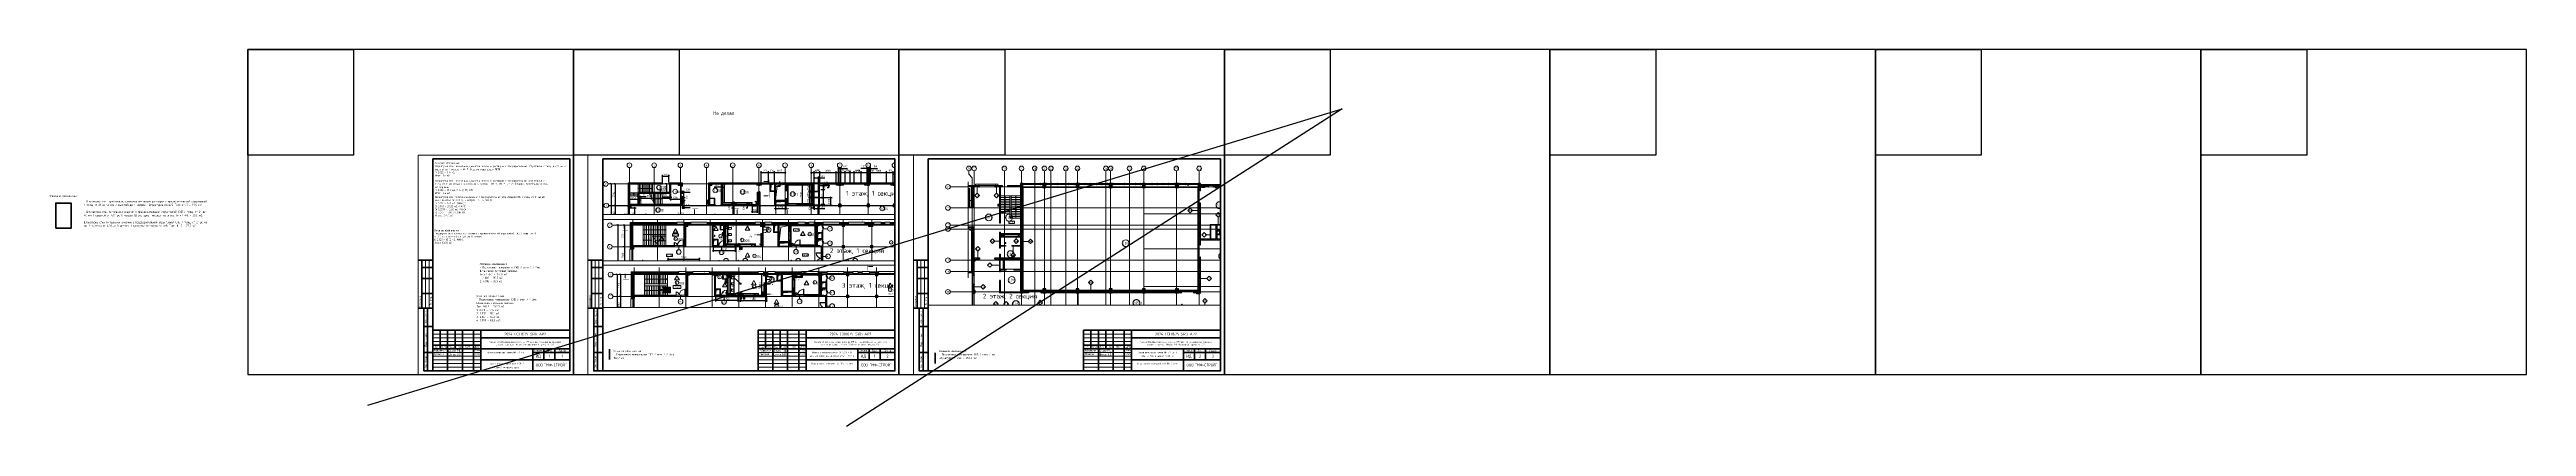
# Paper-space layout '5.3Шп8в' of a CAD drawing. Header units: millimetres. Extents: x -411 to 2937, y -70 to 440.
# The model-space entities are those that its viewports show. They can reach past a viewport. Long polylines and large blocks are cut down to what shows.
import ezdxf
from ezdxf.enums import TextEntityAlignment as Align

# ---------------------------------------------------------------- set-up
doc = ezdxf.new("R2018")
doc.units = ezdxf.units.MM
for name, pattern in [('ADSK_Линия сетки', [2500, 2000, -250, 0, -250]), ('ADSK_Невидимые', [500, 300, -200]), ('ADSK_Скрыто', [600, 300, -300]), ('Штрих короткий', [300, 150, -150])]:
    doc.linetypes.add(name, pattern=pattern)
doc.layers.get('Defpoints').update_dxf_attribs({"color": 250})
for name, color, linetype, lineweight in [('0) блоки', 6, 'Continuous', 30), ('0) кирпич', 30, 'Continuous', 60), ('0) Расчет', 250, 'Continuous', 60), ('0.2) Кирпич', 30, 'Continuous', 30), ('4.1) Штук. 3 вып', 6, 'Continuous', 60), ('6.2) Шпаклевка 6 вып.', 3, 'Continuous', 60), ('A-____-____-DIMS', 250, 'Continuous', 9), ('A-____-NOTE-TEXT', 250, 'Continuous', 9), ('A-AREA-____-IDEN', 250, 'Continuous', 9), ('A-DETL-____-OTLN', 250, 'Continuous', 5), ('A-DETL-____-THIN', 250, 'Continuous', 9), ('A-DETL-GENF-OTLN', 250, 'Continuous', 5), ('A-DOOR-____-IDEN', 250, 'Continuous', 9), ('A-DOOR-____-MCUT', 250, 'Continuous', 5), ('A-DOOR-____-OTLN', 250, 'Continuous', 5), ('A-DOOR-FRAM-MCUT', 250, 'Continuous', 5), ('A-DOOR-FRAM-OTLN', 250, 'Continuous', 5), ('A-DOOR-GLAZ-MCUT', 250, 'Continuous', 5), ('A-FLOR-____-IDEN', 250, 'Continuous', 9), ('A-FLOR-____-OTLN', 250, 'Continuous', 9), ('A-GENM-____-HDLN', 250, 'ADSK_Невидимые', 9), ('A-GENM-____-MCUT', 250, 'Continuous', 25), ('A-GENM-____-OTLN', 250, 'Continuous', 9), ('A-GLAZ-____-MCUT', 250, 'Continuous', 9), ('A-GLAZ-____-OTLN', 250, 'Continuous', 5), ('A-ROOF-___-IDEN', 250, 'Continuous', 9), ('A-ROOF-____-MCUT', 250, 'Continuous', 9), ('A-ROOF-____-OTLN', 250, 'Continuous', 5), ('A-ROOF-FNSH-MCUT', 250, 'Continuous', 9), ('A-WALL-____-IDEN', 250, 'Continuous', 9), ('A-WALL-____-MCUT', 250, 'Continuous', 13), ('A-WALL-____-PATT', 250, 'Continuous', 13), ('A-WALL-FNSH-MCUT', 250, 'Continuous', 13), ('E-ELEC-EQPM-OTLN', 250, 'Continuous', 9), ('G-____-____-DIMS', 250, 'Continuous', 9), ('G-____-____-SYMB', 250, 'ADSK_Скрыто', 9), ('G-____-____-TEXT', 250, 'Continuous', 9), ('G-XREF-____-OTLN', 250, 'Continuous', 9), ('I-WALL-____-OTLN', 250, 'Continuous', 9), ('P-SANR-FIXT-OTLN', 250, 'Continuous', 9), ('S-BEAM-____-OTLN', 250, 'Continuous', 9), ('S-COLS-____-MCUT', 250, 'Continuous', 25), ('S-COLS-____-OTLN', 250, 'Continuous', 9), ('S-GRID-____-IDEN', 250, 'Continuous', 9), ('S-GRID-____-OTLN', 250, 'Continuous', 9), ('S-STRS-____-MBND', 250, 'Continuous', 5), ('S-STRS-____-OTLN', 250, 'Continuous', 5)]:
    doc.layers.add(name, color=color, linetype=linetype, lineweight=lineweight)
doc.layers.add('ВЭ', color=7, linetype='Continuous')
doc.styles.add('Arial Narrow', font='ARIALN.TTF', dxfattribs={"width": 0.9, "height": 150})
doc.styles.add('GOST Common', font='', dxfattribs={"width": 0.9, "height": 350})
doc.styles.add('GOST Common_1', font='', dxfattribs={"width": 0.9, "height": 250})
doc.styles.add('ISOCPEUR', font='isocpeur.ttf', dxfattribs={"width": 0.8, "height": 100})
doc.styles.add('ISOCPEUR_1', font='isocpeur.ttf', dxfattribs={"width": 0.9, "height": 250})
doc.styles.add('ISOCPEUR_2', font='isocpeur.ttf', dxfattribs={"height": 160})
doc.styles.add('ISOCPEUR_3', font='isocpeur.ttf', dxfattribs={"height": 250})
doc.styles.add('ISOCPEUR_5', font='isocpeur.ttf', dxfattribs={"height": 8})
doc.styles.add('ISOCPEUR_6', font='isocpeur.ttf', dxfattribs={"height": 3.5})
doc.styles.add('ISOCPEUR_I', font='isocpeui.ttf', dxfattribs={"width": 0.9, "height": 12.5})
doc.styles.add('ISOCPEUR_I_1', font='ГОСТ тип А.ttf', dxfattribs={"height": 2500})
doc.styles.get("Standard").update_dxf_attribs({"font": 'ГОСТ тип А.ttf'})
doc.styles.add('А3', font='ГОСТ тип А.ttf')
doc.styles.add('СПДС', font='ГОСТ тип А.ttf', dxfattribs={"width": 0.9})
doc.styles.get('GOST Common').set_extended_font_data('GOST Common')
doc.styles.get('GOST Common_1').set_extended_font_data('GOST Common')
doc.dimstyles.new('А3', dxfattribs={"dimtxt": 333, "dimasz": 222, "dimexe": 222, "dimexo": 111, "dimgap": 111, "dimtad": 1, "dimtoh": 1, "dimdec": 0, "dimrnd": 0.0015, "dimzin": 0, "dimdsep": 46, "dimtxsty": 'Standard', "dimblk": 'OBLIQUE', "dimcen": 0, "dimclrd": 7, "dimclre": 7, "dimclrt": 7, "dimadec": 0, "dimazin": 0, "dimtfac": 1, "dimtdec": 0, "dimtofl": 0, "dimtmove": 0, "dimatfit": 3, "dimfxl": 1, "dimtolj": 1, "dimtzin": 0, "dimarcsym": 0})
pattern_1 = [(45, (0, 0), (-251.4472, 251.4472), []), (45, (0, 381), (-251.4472, 251.4472), [])]
pattern_2 = [(45, (0, 0), (-70.71068, 70.71068), [])]
pattern_3 = [(135, (0, 0), (-142.5612, -142.5612), []), (135, (142.56, 0), (-142.5612, -142.5612), [252.016, -50.403, 3.353, -47.05])]
pattern_4 = [(50, (0, 0), (364.3679, -31.8783), [38.1, -419.1]), (355, (0, 0), (-70.4859, 382.1133), [30.48, -335.28]), (100.451, (30.36, -2.66), (293.885, 350.2334), [32.38, -356.18]), (46.184, (0, 101.6), (542.1585, -84.0858), [57.15, -628.65]), (96.636, (45.2, 94.6), (474.805, 494.8554), [48.57, -534.27]), (351.184, (0, 101.6), (474.8102, 494.85), [45.72, -502.92]), (21, (50.8, 76.2), (303.2285, -204.5305), [38.1, -419.1]), (326, (50.8, 76.2), (123.6039, 368.376), [30.48, -335.28]), (71.451, (76.07, 59.16), (426.8341, 163.8427), [32.38, -356.18]), (37.5, (0, 0), (6.17665, 169.11015), [16.764, -314.452, 16.764, -323.596, -336.55]), (37.5, (0, 0), (6.17665, 169.11015), [-671.576, 16.764, -319.786]), (7.5, (0, 0), (133.63888, 200.3615), [16.764, -177.292, 16.764, -306.832, -128.27]), (7.5, (0, 0), (133.63888, 200.3615), [-517.652, 16.764, -111.506]), (327.5, (-113.28, 0), (271.18182, -11.45836), [16.764, -110.236, 16.764, -379.476, -525.78]), (327.5, (-113.28, 0), (271.18182, -11.45836), [-523.24, 16.764, -509.016]), (317.5, (-164.08, 0), (296.2585, 50.85285), [16.764, -148.336, 16.764, -246.38, -373.38]), (317.5, (-164.08, 0), (296.2585, 50.85285), [-428.244, 16.764, -356.616])]
pattern_5 = [(45, (0, 0), (-141.42136, 141.42136), []), (135, (0, 0), (-141.42136, -141.42136), [])]
pattern_6 = [(45, (125, 0), (-22.6274, 22.6274), [])]
pattern_7 = [(135, (1481.41, 164.685), (-14.14214, -14.14214), []), (225, (1481.41, 164.685), (14.14214, -14.14214), [])]
pattern_8 = [(45, (-641.384, 164.685), (-14.1421, 14.1421), []), (135, (-641.384, 164.685), (-14.1421, -14.1421), [])]
pattern_9 = [(45, (-601.3, -122294.8), (-251.4472, 251.4472), []), (45, (-601.3, -121913.8), (-251.4472, 251.4472), [])]
pattern_10 = [(45, (-601.3, -122294.8), (-224.5064, 224.5064), []), (45, (-521.92, -122294.8), (0, 449.0128), []), (45, (-680.67, -122294.8), (0, 449.0128), [])]
pattern_11 = [(135, (1951.41, 124.685), (-14.14214, -14.14214), []), (225, (1951.41, 124.685), (14.14214, -14.14214), [])]
pattern_12 = [(45, (-171.384, 124.685), (-14.1421, 14.1421), []), (135, (-171.384, 124.685), (-14.1421, -14.1421), [])]
pattern_13 = [(135, (1751.41, 124.685), (-14.14214, -14.14214), []), (225, (1751.41, 124.685), (14.14214, -14.14214), [])]
pattern_14 = [(45, (-371.384, 124.685), (-14.1421, 14.1421), []), (135, (-371.384, 124.685), (-14.1421, -14.1421), [])]
pattern_15 = [(135, (1051.41, 164.685), (-14.1421, -14.1421), []), (225, (1051.41, 164.685), (14.1421, -14.1421), [])]
pattern_16 = [(45, (-1071.384, 164.685), (-14.1421, 14.1421), []), (135, (-1071.384, 164.685), (-14.1421, -14.1421), [])]
pattern_17 = [(135, (-601.29, -122294.79), (-84.85281, -84.85281), []), (225, (-601.29, -122294.79), (84.85281, -84.85281), [])]
pattern_18 = [(45, (-601.29, -122294.79), (-70.71068, 70.71068), []), (135, (-601.29, -122294.79), (-70.71068, -70.71068), [])]
pattern_19 = [(135, (1776.41, 124.685), (-14.14214, -14.14214), []), (225, (1776.41, 124.685), (14.14214, -14.14214), [])]
pattern_20 = [(45, (-346.384, 124.685), (-14.1421, 14.1421), []), (135, (-346.384, 124.685), (-14.1421, -14.1421), [])]
pattern_21 = [(135, (1551.41, 164.685), (-14.14214, -14.14214), []), (225, (1551.41, 164.685), (14.14214, -14.14214), [])]
pattern_22 = [(45, (-571.384, 164.685), (-14.1421, 14.1421), []), (135, (-571.384, 164.685), (-14.1421, -14.1421), [])]
pattern_23 = [(135, (-601.3, -122294.79), (-142.5612, -142.5612), []), (135, (-458.73, -122294.79), (-142.5612, -142.5612), [252.016, -50.403, 3.353, -47.05])]
pattern_24 = [(50, (-601.3, -122294.8), (364.3679, -31.8783), [38.1, -419.1]), (355, (-601.3, -122294.8), (-70.4859, 382.1133), [30.48, -335.28]), (100.451, (-570.93, -122297.45), (293.885, 350.2334), [32.38, -356.18]), (46.184, (-601.3, -122193.2), (542.1585, -84.0858), [57.15, -628.65]), (96.636, (-556.1, -122200.2), (474.805, 494.8554), [48.57, -534.27]), (351.184, (-601.3, -122193.2), (474.8102, 494.85), [45.72, -502.92]), (21, (-550.5, -122218.6), (303.2285, -204.5305), [38.1, -419.1]), (326, (-550.5, -122218.6), (123.6039, 368.376), [30.48, -335.28]), (71.451, (-525.22, -122235.63), (426.8341, 163.8427), [32.38, -356.18]), (37.5, (-601.29, -122294.79), (6.17665, 169.11015), [16.764, -314.452, 16.764, -323.596, -336.55]), (37.5, (-601.29, -122294.79), (6.17665, 169.11015), [-671.576, 16.764, -319.786]), (7.5, (-601.3, -122294.79), (133.63888, 200.3615), [16.764, -177.292, 16.764, -306.832, -128.27]), (7.5, (-601.3, -122294.79), (133.63888, 200.3615), [-517.652, 16.764, -111.506]), (327.5, (-714.58, -122294.79), (271.18182, -11.45836), [16.764, -110.236, 16.764, -379.476, -525.78]), (327.5, (-714.58, -122294.79), (271.18182, -11.45836), [-523.24, 16.764, -509.016]), (317.5, (-765.38, -122294.8), (296.2585, 50.85285), [16.764, -148.336, 16.764, -246.38, -373.38]), (317.5, (-765.38, -122294.8), (296.2585, 50.85285), [-428.244, 16.764, -356.616])]
pattern_25 = [(45, (-601.3, -122294.79), (-141.42136, 141.42136), []), (135, (-601.3, -122294.79), (-141.42136, -141.42136), [])]
pattern_26 = [(135, (951.411, 164.685), (-14.1421, -14.1421), []), (225, (951.411, 164.685), (14.1421, -14.1421), [])]
pattern_27 = [(45, (-1171.384, 164.685), (-14.1421, 14.1421), []), (135, (-1171.384, 164.685), (-14.1421, -14.1421), [])]
pattern_28 = [(45, (-3188.22, -259241.4), (-251.4472, 251.4472), []), (45, (-3188.22, -258860.4), (-251.4472, 251.4472), [])]
pattern_29 = [(45, (-3188.22, -259241.4), (-224.5064, 224.5064), []), (45, (-3108.85, -259241.4), (0, 449.0128), []), (45, (-3267.6, -259241.4), (0, 449.0128), [])]
pattern_30 = [(135, (-3188.22, -259241.39), (-84.85281, -84.85281), []), (225, (-3188.22, -259241.39), (84.85281, -84.85281), [])]
pattern_31 = [(45, (-3188.22, -259241.39), (-70.71068, 70.71068), []), (135, (-3188.22, -259241.39), (-70.71068, -70.71068), [])]
pattern_32 = [(135, (-3188.22, -259241.39), (-142.5612, -142.5612), []), (135, (-3045.66, -259241.39), (-142.5612, -142.5612), [252.016, -50.403, 3.353, -47.05])]
pattern_33 = [(50, (-3188.22, -259241.4), (364.3679, -31.8783), [38.1, -419.1]), (355, (-3188.22, -259241.4), (-70.4859, 382.1133), [30.48, -335.28]), (100.451, (-3157.86, -259244.05), (293.885, 350.2334), [32.38, -356.18]), (46.184, (-3188.22, -259139.8), (542.1585, -84.0858), [57.15, -628.65]), (96.636, (-3143.04, -259146.8), (474.805, 494.8554), [48.57, -534.27]), (351.184, (-3188.2, -259139.8), (474.8102, 494.85), [45.72, -502.92]), (21, (-3137.42, -259165.2), (303.2285, -204.5305), [38.1, -419.1]), (326, (-3137.42, -259165.2), (123.6039, 368.376), [30.48, -335.28]), (71.451, (-3112.15, -259182.23), (426.8341, 163.8427), [32.38, -356.18]), (37.5, (-3188.22, -259241.39), (6.17665, 169.11015), [16.764, -314.452, 16.764, -323.596, -336.55]), (37.5, (-3188.22, -259241.39), (6.17665, 169.11015), [-671.576, 16.764, -319.786]), (7.5, (-3188.22, -259241.39), (133.63888, 200.3615), [16.764, -177.292, 16.764, -306.832, -128.27]), (7.5, (-3188.22, -259241.39), (133.63888, 200.3615), [-517.652, 16.764, -111.506]), (327.5, (-3301.51, -259241.39), (271.18182, -11.45836), [16.764, -110.236, 16.764, -379.476, -525.78]), (327.5, (-3301.51, -259241.39), (271.18182, -11.45836), [-523.24, 16.764, -509.016]), (317.5, (-3352.3, -259241.4), (296.2585, 50.85285), [16.764, -148.336, 16.764, -246.38, -373.38]), (317.5, (-3352.3, -259241.4), (296.2585, 50.85285), [-428.244, 16.764, -356.616])]
pattern_34 = [(45, (-3188.22, -259241.39), (-141.42136, 141.42136), []), (135, (-3188.22, -259241.39), (-141.42136, -141.42136), [])]
pattern_35 = [(135, (28708.77, -120984.93), (-141.42136, -141.42136), [])]
pattern_36 = [(135, (1201.41, 164.685), (-14.1421, -14.1421), []), (225, (1201.41, 164.685), (14.1421, -14.1421), [])]
pattern_37 = [(45, (-921.384, 164.685), (-14.1421, 14.1421), []), (135, (-921.384, 164.685), (-14.1421, -14.1421), [])]
pattern_38 = [(45, (28708.77, -120984.93), (-251.4472, 251.4472), []), (45, (28708.77, -120603.93), (-251.4472, 251.4472), [])]
pattern_39 = [(45, (28708.77, -120984.93), (-70.71068, 70.71068), [])]
pattern_40 = [(135, (28708.77, -120984.93), (-142.5612, -142.5612), []), (135, (28851.33, -120984.93), (-142.5612, -142.5612), [252.016, -50.403, 3.353, -47.05])]
pattern_41 = [(50, (28708.77, -120984.93), (364.3679, -31.8783), [38.1, -419.1]), (355, (28708.77, -120984.93), (-70.4859, 382.1133), [30.48, -335.28]), (100.451, (28739.14, -120987.6), (293.885, 350.2334), [32.38, -356.18]), (46.184, (28708.77, -120883.33), (542.1585, -84.0858), [57.15, -628.65]), (96.636, (28753.95, -120890.34), (474.805, 494.8554), [48.57, -534.27]), (351.184, (28708.8, -120883.33), (474.8102, 494.85), [45.72, -502.92]), (21, (28759.57, -120908.73), (303.2285, -204.53046), [38.1, -419.1]), (326, (28759.57, -120908.73), (123.6039, 368.376), [30.48, -335.28]), (71.451, (28784.84, -120925.78), (426.8341, 163.8427), [32.38, -356.18]), (37.5, (28708.77, -120984.93), (6.17665, 169.11015), [16.764, -314.452, 16.764, -323.596, -336.55]), (37.5, (28708.77, -120984.93), (6.17665, 169.11015), [-671.576, 16.764, -319.786]), (7.5, (28708.77, -120984.93), (133.63888, 200.3615), [16.764, -177.292, 16.764, -306.832, -128.27]), (7.5, (28708.77, -120984.93), (133.63888, 200.3615), [-517.652, 16.764, -111.506]), (327.5, (28595.49, -120984.93), (271.18182, -11.45836), [16.764, -110.236, 16.764, -379.476, -525.78]), (327.5, (28595.49, -120984.93), (271.18182, -11.45836), [-523.24, 16.764, -509.016]), (317.5, (28544.7, -120984.93), (296.2585, 50.85285), [16.764, -148.336, 16.764, -246.38, -373.38]), (317.5, (28544.7, -120984.93), (296.2585, 50.85285), [-428.244, 16.764, -356.616])]

# ---------------------------------------------------------------- blocks, each defined once
blk = doc.blocks.new('*U6684')
at = {"color": 4}
blk.add_lwpolyline([(-220, -220), (220, -220), (220, 220), (-220, 220)], close=True, dxfattribs=at)
at = {"color": 3}
blk.add_lwpolyline([(-220, 220), (-77, 220), (-77, 77), (-220, 77)], close=True, dxfattribs=at)
blk = doc.blocks.new('*U6686')
at = {"color": 0, "linetype": 'ByBlock', "lineweight": -2, "transparency": 16777216}
for p in [(0, 0), (440, 0), (880, 0), (1320, 0), (1760, 0), (2200, 0), (2640, 0)]:
    blk.add_blockref('*U6684', p, dxfattribs=at)
blk = doc.blocks.new('*U5495')
at = {"lineweight": 0}
blk.add_lwpolyline([(-415, -5), (5, -5), (5, 292), (-415, 292)], close=True, dxfattribs=at)
at = {"color": 0, "linetype": 'Continuous', "lineweight": 50}
blk.add_lwpolyline([(-395, 287), (0, 287), (0, 0), (-395, 0)], close=True, dxfattribs=at)
at = {"lineweight": 35}
for points in [[(-395, 150), (-415, 150)], [(-410, 85), (-410, 150)], [(-395, 140), (-410, 140)], [(-395, 125), (-410, 125)], [(-395, 105), (-410, 105)], [(-395, 85), (-415, 85)], [(-395, 85), (-407, 85), (-407, 0), (-395, 0)], [(-402, 0), (-402, 85)], [(-395, 60), (-407, 60)], [(-185, 35), (-120, 35)], [(-175, 55), (-175, 30)], [(-165, 55), (-165, 0)], [(-155, 55), (-155, 30)], [(-145, 55), (-145, 0)], [(-130, 55), (-130, 0)], [(-120, 55), (-120, 0)], [(-120, 45), (0, 45)], [(-395, 25), (-407, 25)], [(-185, 30), (0, 30)], [(-120, 15), (0, 15)], [(-50, 30), (-50, 0)], [(-50, 25), (0, 25)], [(-35, 30), (-35, 15)], [(-20, 30), (-20, 15)]]:
    blk.add_lwpolyline(points, dxfattribs=at)
at = {"lineweight": 18}
for points in [[(-405, 85), (-405, 150)], [(-400, 85), (-400, 150)], [(-185, 50), (-120, 50)], [(-185, 45), (-120, 45)], [(-185, 40), (-120, 40)], [(-185, 25), (-120, 25)], [(-185, 20), (-120, 20)], [(-185, 15), (-120, 15)], [(-185, 10), (-120, 10)], [(-185, 5), (-120, 5)]]:
    blk.add_lwpolyline(points, dxfattribs=at)
at = {"lineweight": 35}
blk.add_lwpolyline([(-185, 0), (0, 0), (0, 55), (-185, 55)], close=True, dxfattribs=at)
at = {"lineweight": 0}
blk.add_lwpolyline([(0, -5), (5, -5), (5, 0)], dxfattribs=at)
at = {"lineweight": -2, "char_height": 2.5, "attachment_point": 5, "rotation": 90, "style": 'СПДС'}
for s, insert, width in [('Согласовано', (-412.5, 95), 19.991), ('Взам. инв. N', (-404.5, 72.5), 24.991), ('Гл. спец.', (-397.5, 95), 19.991), ('Подл. и дата', (-404.5, 42.5), 34.991), ('Инв. N подл.', (-404.5, 12.5), 24.991)]:
    blk.add_mtext(s, dxfattribs=dict(at, insert=insert, width=width))
at = {"lineweight": -2, "char_height": 2.5, "style": 'СПДС'}
for s, insert, width, attachment_point in [('Изм.', (-180, 32.5), 10, 5), ('Кол.уч.', (-170, 32.5), 10, 5), ('Лист', (-160, 32.5), 10, 5), ('N док.', (-150, 32.5), 10, 5), ('Подп.', (-137.5, 32.5), 15, 5), ('Дата', (-125, 32.5), 10, 5), ('Разработал', (-183.1, 27.5), 17.953, 4), ('Проверил', (-183.1, 22.5), 17.953, 4), ('Стадия', (-42.5, 27.5), 15, 5), ('Лист', (-27.5, 27.5), 15, 5), ('Листов', (-10, 27.5), 20, 5)]:
    blk.add_mtext(s, dxfattribs=dict(at, insert=insert, width=width, attachment_point=attachment_point))
at = {"insert": (-60.2, 37.2), "char_height": 2.2, "attachment_point": 5, "style": 'СПДС'}
blk.add_mtext_dynamic_manual_height_columns('Средняя общеобразовательная школа на 675 мест, расположенная на земельном\\P\\pxqc;участке по адресу: г. Москва, 2-й Нагатинский проезд, вл. 2/3', width=118.293, gutter_width=0, heights=[12.8], dxfattribs=at)
at = {"lineweight": 30, "width": 0.9, "flags": 104}
blk.add_attdef('ШАПКА', text='', height=3, dxfattribs=at).set_placement((-135, 281), align=Align.MIDDLE_CENTER)
at = {"style": 'СПДС'}
for tag, height, p in [('ШИФР_ПРОЕКТА', 4, (-60, 50)), ('НАИМЕНОВАНИЕ_ОБЪЕКТА2', 2.5, (-85, 20)), ('НАИМЕНОВАНИЕ_ЧЕРТЕЖА2', 2.5, (-85, 5)), ('НАИМЕНОВАНИЕ_ЧЕРТЕЖА1', 2.5, (-85, 10)), ('НАИМЕНОВАНИЕ_ОБЪЕКТА', 2.5, (-85, 25)), ('ОРГАНИЗАЦИЯ_РАЗРАБОТЧИК1', 4, (-25, 8.1)), ('СТАДИЯ', 4, (-42.5, 20)), ('ЛИСТ_первый', 4, (-27.5, 20)), ('ЛИСТОВ', 4, (-10, 20))]:
    blk.add_attdef(tag, text='', height=height, dxfattribs=at).set_placement(p, align=Align.MIDDLE_CENTER)
for tag, p in [('РАЗРАБОТЧИК', (-164, 27.5)), ('РУК.ГРУППЫ', (-164, 22.5))]:
    blk.add_attdef(tag, text='', height=2.5, dxfattribs=at).set_placement(p, align=Align.MIDDLE_LEFT)
at = {"style": 'СПДС', "width": 0.9}
for tag, p in [('ДАТА1', (-129.6, 26.4)), ('ДАТА2', (-129.6, 21.4))]:
    blk.add_attdef(tag, p, '', height=2.3, dxfattribs=at)
blk = doc.blocks.new('*U5494')
at = {"lineweight": 0}
blk.add_lwpolyline([(-205, -5), (5, -5), (5, 292), (-205, 292)], close=True, dxfattribs=at)
at = {"color": 0, "linetype": 'Continuous', "lineweight": 50}
blk.add_lwpolyline([(-185, 287), (0, 287), (0, 0), (-185, 0)], close=True, dxfattribs=at)
at = {"lineweight": 35}
for points in [[(-185, 150), (-205, 150)], [(-200, 85), (-200, 150)], [(-185, 140), (-200, 140)], [(-185, 125), (-200, 125)], [(-185, 105), (-200, 105)], [(-185, 85), (-205, 85)], [(-185, 85), (-197, 85), (-197, 0), (-185, 0)], [(-192, 0), (-192, 85)], [(-185, 60), (-197, 60)], [(-185, 35), (-120, 35)], [(-175, 55), (-175, 30)], [(-165, 55), (-165, 0)], [(-155, 55), (-155, 30)], [(-145, 55), (-145, 0)], [(-130, 55), (-130, 0)], [(-120, 55), (-120, 0)], [(-120, 45), (0, 45)], [(-185, 25), (-197, 25)], [(-185, 30), (0, 30)], [(-120, 15), (0, 15)], [(-50, 30), (-50, 0)], [(-50, 25), (0, 25)], [(-35, 30), (-35, 15)], [(-20, 30), (-20, 15)]]:
    blk.add_lwpolyline(points, dxfattribs=at)
at = {"lineweight": 18}
for points in [[(-195, 85), (-195, 150)], [(-190, 85), (-190, 150)], [(-185, 50), (-120, 50)], [(-185, 45), (-120, 45)], [(-185, 40), (-120, 40)], [(-185, 25), (-120, 25)], [(-185, 20), (-120, 20)], [(-185, 15), (-120, 15)], [(-185, 10), (-120, 10)], [(-185, 5), (-120, 5)]]:
    blk.add_lwpolyline(points, dxfattribs=at)
at = {"lineweight": 35}
blk.add_lwpolyline([(-185, 0), (0, 0), (0, 55), (-185, 55)], close=True, dxfattribs=at)
at = {"lineweight": 0}
blk.add_lwpolyline([(0, -5), (5, -5), (5, 0)], dxfattribs=at)
at = {"lineweight": -2, "char_height": 2.5, "attachment_point": 5, "rotation": 90, "style": 'СПДС'}
for s, insert, width in [('Согласовано', (-202.5, 95), 19.991), ('Взам. инв. N', (-194.5, 72.5), 24.991), ('Гл. спец.', (-187.5, 95), 19.991), ('Подл. и дата', (-194.5, 42.5), 34.991), ('Инв. N подл.', (-194.5, 12.5), 24.991)]:
    blk.add_mtext(s, dxfattribs=dict(at, insert=insert, width=width))
at = {"lineweight": -2, "char_height": 2.5, "style": 'СПДС'}
for s, insert, width, attachment_point in [('Изм.', (-180, 32.5), 10, 5), ('Кол.уч.', (-170, 32.5), 10, 5), ('Лист', (-160, 32.5), 10, 5), ('N док.', (-150, 32.5), 10, 5), ('Подп.', (-137.5, 32.5), 15, 5), ('Дата', (-125, 32.5), 10, 5), ('Разработал', (-183.1, 27.5), 17.953, 4), ('Проверил', (-183.1, 22.5), 17.953, 4), ('Стадия', (-42.5, 27.5), 15, 5), ('Лист', (-27.5, 27.5), 15, 5), ('Листов', (-10, 27.5), 20, 5)]:
    blk.add_mtext(s, dxfattribs=dict(at, insert=insert, width=width, attachment_point=attachment_point))
at = {"insert": (-60.2, 37.2), "char_height": 2.2, "attachment_point": 5, "style": 'СПДС'}
blk.add_mtext_dynamic_manual_height_columns('Средняя общеобразовательная школа на 675 мест, расположенная на земельном\\P\\pxqc;участке по адресу: г. Москва, 2-й Нагатинский проезд, вл. 2/3', width=118.293, gutter_width=0, heights=[12.8], dxfattribs=at)
at = {"lineweight": 30, "width": 0.9, "flags": 104}
blk.add_attdef('ШАПКА', text='', height=3, dxfattribs=at).set_placement((-135, 281), align=Align.MIDDLE_CENTER)
at = {"style": 'СПДС'}
for tag, height, p in [('ШИФР_ПРОЕКТА', 4, (-60, 50)), ('НАИМЕНОВАНИЕ_ОБЪЕКТА2', 2.5, (-85, 20)), ('НАИМЕНОВАНИЕ_ЧЕРТЕЖА2', 2.5, (-85, 5)), ('НАИМЕНОВАНИЕ_ЧЕРТЕЖА1', 2.5, (-85, 10)), ('НАИМЕНОВАНИЕ_ОБЪЕКТА', 2.5, (-85, 25)), ('ОРГАНИЗАЦИЯ_РАЗРАБОТЧИК1', 4, (-25, 8.1)), ('СТАДИЯ', 4, (-42.5, 20)), ('ЛИСТ_первый', 4, (-27.5, 20)), ('ЛИСТОВ', 4, (-10, 20))]:
    blk.add_attdef(tag, text='', height=height, dxfattribs=at).set_placement(p, align=Align.MIDDLE_CENTER)
for tag, p in [('РАЗРАБОТЧИК', (-164, 27.5)), ('РУК.ГРУППЫ', (-164, 22.5))]:
    blk.add_attdef(tag, text='', height=2.5, dxfattribs=at).set_placement(p, align=Align.MIDDLE_LEFT)
at = {"style": 'СПДС', "width": 0.9}
for tag, p in [('ДАТА1', (-129.6, 26.4)), ('ДАТА2', (-129.6, 21.4))]:
    blk.add_attdef(tag, p, '', height=2.3, dxfattribs=at)
blk = doc.blocks.new('Окно_СКБ_1Ст1 - 120_Окно_СКБ_1Ст_900_ОК3л-29018700-Кладочный план на отм_ 0_000_ Секция 1_')
at = {"layer": 'A-GLAZ-____-MCUT'}
for p, q in [((-450, -125), (450, -125)), ((-450, -195), (450, -195))]:
    blk.add_line(p, q, dxfattribs=at)
at = {"layer": 'A-GLAZ-____-OTLN'}
for p, q in [((450, -125), (-450, -125)), ((-450, -195), (450, -195))]:
    blk.add_line(p, q, dxfattribs=at)
blk = doc.blocks.new('Окно_СКБ_2Ст1 - Окно_СКБ_2Ст_2800_ОК11Л-29018712-Кладочный план на отм_ 0_000_ Секция 1_')
at = {"layer": 'A-GLAZ-____-MCUT'}
for p, q in [((-1400, -125), (1400, -125)), ((-1400, -195), (1400, -195))]:
    blk.add_line(p, q, dxfattribs=at)
at = {"layer": 'A-GLAZ-____-OTLN'}
for p, q in [((1400, -125), (-1400, -125)), ((-1400, -195), (1400, -195))]:
    blk.add_line(p, q, dxfattribs=at)
blk = doc.blocks.new('Окно_СКБ_1Ст1 - 120_Окно_СКБ_1Ст_900_ОК3л-V3-Кладочный план на отм_ 0_000_ Секция 1_')
at = {"layer": 'A-GLAZ-____-MCUT'}
for p, q in [((-450, -125), (450, -125)), ((-450, -195), (450, -195))]:
    blk.add_line(p, q, dxfattribs=at)
at = {"layer": 'A-GLAZ-____-OTLN'}
for p, q in [((450, -125), (-450, -125)), ((-450, -195), (450, -195))]:
    blk.add_line(p, q, dxfattribs=at)
blk = doc.blocks.new('Окно_СКБ_2Ст1 - Окно_СКБ_2Ст_2400_ОК16Л-36323578-Кладочный план на отм_ 0_000_ Секция 1_')
at = {"layer": 'A-GLAZ-____-MCUT'}
for p, q in [((-1200, -125), (1200, -125)), ((-1200, -195), (1200, -195))]:
    blk.add_line(p, q, dxfattribs=at)
at = {"layer": 'A-GLAZ-____-OTLN'}
for p, q in [((1200, -125), (-1200, -125)), ((-1200, -195), (1200, -195))]:
    blk.add_line(p, q, dxfattribs=at)
blk = doc.blocks.new('Окно_СКБ_1Ст1 - 120_Окно_СКБ_1Ст_1250_ОК14Л-29018784-Кладочный план на отм_ 0_000_ Секция 1_')
at = {"layer": 'A-GLAZ-____-MCUT'}
for p, q in [((-625, -125), (625, -125)), ((-625, -195), (625, -195))]:
    blk.add_line(p, q, dxfattribs=at)
at = {"layer": 'A-GLAZ-____-OTLN'}
for p, q in [((625, -125), (-625, -125)), ((-625, -195), (625, -195))]:
    blk.add_line(p, q, dxfattribs=at)
blk = doc.blocks.new('Окно_СКБ_2Ст1 - Окно_СКБ_2Ст_2800_ОК11-29018754-Кладочный план на отм_ 0_000_ Секция 1_')
at = {"layer": 'A-GLAZ-____-MCUT'}
for p, q in [((-1400, -125), (1400, -125)), ((-1400, -195), (1400, -195))]:
    blk.add_line(p, q, dxfattribs=at)
at = {"layer": 'A-GLAZ-____-OTLN'}
for p, q in [((1400, -125), (-1400, -125)), ((-1400, -195), (1400, -195))]:
    blk.add_line(p, q, dxfattribs=at)
blk = doc.blocks.new('Окно_СКБ_1Ст1 - 120_Окно_СКБ_1Ст_1250_ОКп14_E30-37619683-Кладочный план на отм_ 0_000_ Секция 1_')
at = {"layer": 'A-GLAZ-____-MCUT'}
for p, q in [((-625, -125), (625, -125)), ((-625, -195), (625, -195))]:
    blk.add_line(p, q, dxfattribs=at)
at = {"layer": 'A-GLAZ-____-OTLN'}
for p, q in [((625, -125), (-625, -125)), ((-625, -195), (625, -195))]:
    blk.add_line(p, q, dxfattribs=at)
blk = doc.blocks.new('Окно_СКБ_2Ст1 - Окно_СКБ_2Ст_2800_ОК12-29019270-Кладочный план на отм_ 0_000_ Секция 1_')
at = {"layer": 'A-GLAZ-____-MCUT'}
for p, q in [((-1400, -125), (1400, -125)), ((-1400, -195), (1400, -195))]:
    blk.add_line(p, q, dxfattribs=at)
at = {"layer": 'A-GLAZ-____-OTLN'}
for p, q in [((1400, -125), (-1400, -125)), ((-1400, -195), (1400, -195))]:
    blk.add_line(p, q, dxfattribs=at)
blk = doc.blocks.new('BSC_Колонна _Прямоугольная - 400x400-V16-Кладочный план на отм_ 0_000_ Секция 1_')
at = {"layer": 'S-COLS-____-OTLN', "lineweight": 5}
h = blk.add_hatch(dxfattribs=at)
h.set_pattern_fill('FP_23', color=256, style=0, pattern_type=2)
h.set_pattern_definition([(135, (-36149.98, -54675), (-142.5619, -142.5619), []), (135, (-36007.42, -54675), (-142.5619, -142.5619), [252.016, -50.403, 3.353, -47.05])])
h.paths.add_polyline_path([(-200, -200), (200, -200), (200, 200), (-200, 200)])
at = {"layer": 'S-COLS-____-MCUT'}
for p, q in [((200, 200), (-200, 200)), ((-200, 200), (-200, -200)), ((200, -200), (200, 200)), ((-200, -200), (200, -200))]:
    blk.add_line(p, q, dxfattribs=at)
blk = doc.blocks.new('BSC_Колонна _Прямоугольная - 400x400-V17-Кладочный план на отм_ 0_000_ Секция 1_')
at = {"layer": 'S-COLS-____-OTLN', "lineweight": 5}
h = blk.add_hatch(dxfattribs=at)
h.set_pattern_fill('FP_24', color=256, style=0, pattern_type=2)
h.set_pattern_definition([(135, (-41049.98, -54675), (-142.5619, -142.5619), []), (135, (-40907.42, -54675), (-142.5619, -142.5619), [252.016, -50.403, 3.353, -47.05])])
h.paths.add_polyline_path([(-200, -200), (200, -200), (200, 200), (-200, 200)])
at = {"layer": 'S-COLS-____-MCUT'}
for p, q in [((200, 200), (-200, 200)), ((-200, 200), (-200, -200)), ((200, -200), (200, 200)), ((-200, -200), (200, -200))]:
    blk.add_line(p, q, dxfattribs=at)
blk = doc.blocks.new('BSC_Колонна _Прямоугольная - 400x400-V18-Кладочный план на отм_ 0_000_ Секция 1_')
at = {"layer": 'S-COLS-____-OTLN', "lineweight": 5}
h = blk.add_hatch(dxfattribs=at)
h.set_pattern_fill('FP_25', color=256, style=0, pattern_type=2)
h.set_pattern_definition([(135, (-45549.98, -54675), (-142.5619, -142.5619), []), (135, (-45407.42, -54675), (-142.5619, -142.5619), [252.016, -50.403, 3.353, -47.05])])
h.paths.add_polyline_path([(-200, -200), (200, -200), (200, 200), (-200, 200)])
at = {"layer": 'S-COLS-____-MCUT'}
for p, q in [((200, 200), (-200, 200)), ((-200, 200), (-200, -200)), ((200, -200), (200, 200)), ((-200, -200), (200, -200))]:
    blk.add_line(p, q, dxfattribs=at)
blk = doc.blocks.new('_Wn_-As_OpeningMEP_floor__Rectangular - _Wn_-As_OpeningMEP_floor__Rectangular-32466854-Кладочный план на отм_ 0_000_ Секция 1_')
at = {"layer": 'A-DETL-GENF-OTLN'}
for p, q in [((-700, -90), (-639, 129)), ((-639, 129), (696, 190))]:
    blk.add_line(p, q, dxfattribs=at)
blk = doc.blocks.new('_Wn_-As_OpeningMEP_floor__Rectangular - _Wn_-As_OpeningMEP_floor__Rectangular-32466851-Кладочный план на отм_ 0_000_ Секция 1_')
at = {"layer": 'A-DETL-GENF-OTLN'}
for p, q in [((-100, -200), (-62, 262)), ((-62, 262), (100, 300))]:
    blk.add_line(p, q, dxfattribs=at)
blk = doc.blocks.new('_Wn_-As_OpeningMEP_floor__Rectangular - _Wn_-As_OpeningMEP_floor__Rectangular-32466841-Кладочный план на отм_ 0_000_ Секция 1_')
at = {"layer": 'A-DETL-GENF-OTLN'}
for p, q in [((-200, -90), (-156, 146)), ((-156, 146), (200, 190))]:
    blk.add_line(p, q, dxfattribs=at)
blk = doc.blocks.new('_Wn_-As_OpeningMEP_floor__Rectangular - _Wn_-As_OpeningMEP_floor__Rectangular-32466850-Кладочный план на отм_ 0_000_ Секция 1_')
at = {"layer": 'A-DETL-GENF-OTLN'}
for p, q in [((-325, -500), (-216, 491)), ((-216, 491), (325, 600))]:
    blk.add_line(p, q, dxfattribs=at)
blk = doc.blocks.new('_Wn_-As_OpeningMEP_floor__Rectangular - _Wn_-As_OpeningMEP_floor__Rectangular-V6-Кладочный план на отм_ 0_000_ Секция 1_')
at = {"layer": 'A-DETL-GENF-OTLN'}
for p, q in [((-250, -50), (-212, 112)), ((-212, 112), (250, 150))]:
    blk.add_line(p, q, dxfattribs=at)
blk = doc.blocks.new('_Wn_-As_OpeningMEP_floor__Rectangular - _Wn_-As_OpeningMEP_floor__Rectangular-32466825-Кладочный план на отм_ 0_000_ Секция 1_')
at = {"layer": 'A-DETL-GENF-OTLN'}
for p, q in [((-100, -50), (-73, 123)), ((-73, 123), (100, 150))]:
    blk.add_line(p, q, dxfattribs=at)
blk = doc.blocks.new('_Wn_-As_OpeningMEP_floor__Rectangular - _Wn_-As_OpeningMEP_floor__Rectangular-32466849-Кладочный план на отм_ 0_000_ Секция 1_')
at = {"layer": 'A-DETL-GENF-OTLN'}
for p, q in [((-85, -200), (-52, 267)), ((-52, 267), (85, 300))]:
    blk.add_line(p, q, dxfattribs=at)
blk = doc.blocks.new('_Wn_-As_OpeningMEP_floor__Rectangular - _Wn_-As_OpeningMEP_floor__Rectangular-32466848-Кладочный план на отм_ 0_000_ Секция 1_')
at = {"layer": 'A-DETL-GENF-OTLN'}
for p, q in [((-870, -227), (-759, 217)), ((-759, 217), (870, 327))]:
    blk.add_line(p, q, dxfattribs=at)
blk = doc.blocks.new('_Wn_-As_OpeningMEP_floor__Rectangular - _Wn_-As_OpeningMEP_floor__Rectangular-32466845-Кладочный план на отм_ 0_000_ Секция 1_')
at = {"layer": 'A-DETL-GENF-OTLN'}
for p, q in [((-875, -1325), (-590, 1140)), ((-590, 1140), (875, 1425))]:
    blk.add_line(p, q, dxfattribs=at)
blk = doc.blocks.new('АР_Люк - ЛРС_ВК_200х200_внутренний_RAL 9006-42718712-Кладочный план на отм_ 0_000_ Секция 1_')
at = {"layer": 'A-DOOR-____-OTLN'}
h = blk.add_hatch(dxfattribs=at)
h.set_pattern_fill('FP_29', color=256, style=0, pattern_type=2)
h.set_pattern_definition(pattern_6)
h.paths.add_polyline_path([(25, -60), (225, -60), (225, 60), (25, 60)])
at = {"layer": 'A-DETL-GENF-OTLN', "lineweight": 9}
for p, q in [((225, 60), (25, 60)), ((25, 60), (25, -60)), ((225, -60), (225, 60)), ((25, -60), (225, -60))]:
    blk.add_line(p, q, dxfattribs=at)
at = {"layer": 'A-DOOR-____-MCUT'}
blk.add_arc((225, 60), 200, 150, 180, dxfattribs=at)
blk = doc.blocks.new('АР_Люк - ЛРС_ВК_200х200_внутренний_RAL 9006-42718871-Кладочный план на отм_ 0_000_ Секция 1_')
at = {"layer": 'A-DOOR-____-OTLN'}
h = blk.add_hatch(dxfattribs=at)
h.set_pattern_fill('FP_29', color=256, style=0, pattern_type=2)
h.set_pattern_definition(pattern_6)
h.paths.add_polyline_path([(225, -50), (225, 50), (25, 50), (25, -50)])
at = {"layer": 'A-DETL-GENF-OTLN', "lineweight": 9}
for p, q in [((225, 50), (25, 50)), ((25, 50), (25, -50)), ((225, -50), (225, 50)), ((25, -50), (225, -50))]:
    blk.add_line(p, q, dxfattribs=at)
at = {"layer": 'A-DOOR-____-MCUT'}
blk.add_arc((225, 50), 200, 150, 180, dxfattribs=at)
blk = doc.blocks.new('АР_Люк - ЛРС_ВК_200х200_внутренний_RAL 9006-V24-Кладочный план на отм_ 0_000_ Секция 1_')
at = {"layer": 'A-DOOR-____-OTLN'}
h = blk.add_hatch(dxfattribs=at)
h.set_pattern_fill('FP_29', color=256, style=0, pattern_type=2)
h.set_pattern_definition(pattern_6)
h.paths.add_polyline_path([(25, 50), (25, -50), (225, -50), (225, 50), (184, 50)])
at = {"layer": 'A-DETL-GENF-OTLN', "lineweight": 9}
for p, q in [((225, 50), (25, 50)), ((25, 50), (25, -50)), ((225, -50), (225, 50)), ((25, -50), (225, -50))]:
    blk.add_line(p, q, dxfattribs=at)
at = {"layer": 'A-DOOR-____-MCUT'}
for start, end in [(177.10222, 180), (150, 174.20445)]:
    blk.add_arc((225, 50), 200, start, end, dxfattribs=at)
blk = doc.blocks.new('АР_Люк - ЛРС_ВК_500х400_наружный_NCS S 1000-N-42722041-Кладочный план на отм_ 0_000_ Секция 1_')
at = {"layer": 'A-DOOR-____-OTLN'}
h = blk.add_hatch(dxfattribs=at)
h.set_pattern_fill('FP_29', color=256, style=0, pattern_type=2)
h.set_pattern_definition(pattern_6)
h.paths.add_polyline_path([(375, 50), (-125, 50), (-125, -50), (375, -50)])
at = {"layer": 'A-DETL-GENF-OTLN', "lineweight": 9}
for p, q in [((375, 50), (-125, 50)), ((-125, 50), (-125, -50)), ((375, -50), (375, 50)), ((-125, -50), (375, -50))]:
    blk.add_line(p, q, dxfattribs=at)
at = {"layer": 'A-DOOR-____-MCUT'}
blk.add_arc((375, 50), 500, 150, 180, dxfattribs=at)
blk = doc.blocks.new('Ось сетки - Круг_Ø8 мм-39983606-Кладочный план на отм_ 0_000_ Секция 1_')
at = {"layer": 'S-GRID-____-IDEN'}
for start, end in [(360, 180), (180, 360)]:
    blk.add_arc((0, 0), 4, start, end, dxfattribs=at)
blk = doc.blocks.new('_Oblique')
at = {"color": 0, "linetype": 'ByBlock', "lineweight": -2}
blk.add_line((-0.5, -0.5), (0.5, 0.5), dxfattribs=at)
blk = doc.blocks.new('DIMBLOCK1-Кладочный план на отм_ 0_000_ Секция 1_')
at = {"layer": 'A-____-____-DIMS', "color": 7, "lineweight": -2, "transparency": 16777216}
for p, q in [((-2432, 58375), (-2643, 58375)), ((-2432, 54675), (-2643, 54675)), ((-2421, 58375), (-2421, 54675))]:
    blk.add_line(p, q, dxfattribs=at)
at = {"layer": 'Defpoints', "color": 0, "transparency": 16777216}
for p in [(-2421, 54675), (-2321, 58375), (-2321, 54675)]:
    blk.add_point(p, dxfattribs=at)
at = {"layer": 'A-____-____-DIMS', "color": 7, "lineweight": -2, "transparency": 16777216, "xscale": 222, "yscale": 222, "zscale": 222}
for p, rotation in [((-2421, 58375), 90), ((-2421, 54675), 270)]:
    blk.add_blockref('_Oblique', p, dxfattribs=dict(at, rotation=rotation))
at = {"layer": 'A-____-____-DIMS', "color": 7, "transparency": 16777216, "insert": (-2698, 56525), "char_height": 333, "width": 2.48, "attachment_point": 5, "rotation": 90}
blk.add_mtext('\\A1;3700', dxfattribs=at)
blk = doc.blocks.new('DIMBLOCK2-Кладочный план на отм_ 0_000_ Секция 1_')
at = {"layer": 'A-____-____-DIMS', "color": 7, "lineweight": -2, "transparency": 16777216}
for p, q in [((-2432, 54675), (-2643, 54675)), ((-2421, 54675), (-2421, 51675)), ((-2432, 51675), (-2643, 51675))]:
    blk.add_line(p, q, dxfattribs=at)
at = {"layer": 'Defpoints', "color": 0, "transparency": 16777216}
for p in [(-2321, 54675), (-2421, 51675), (-2321, 51675)]:
    blk.add_point(p, dxfattribs=at)
at = {"layer": 'A-____-____-DIMS', "color": 7, "lineweight": -2, "transparency": 16777216, "xscale": 222, "yscale": 222, "zscale": 222}
for p, rotation in [((-2421, 54675), 90), ((-2421, 51675), 270)]:
    blk.add_blockref('_Oblique', p, dxfattribs=dict(at, rotation=rotation))
at = {"layer": 'A-____-____-DIMS', "color": 7, "transparency": 16777216, "insert": (-2698, 53175), "char_height": 333, "width": 2.48, "attachment_point": 5, "rotation": 90}
blk.add_mtext('\\A1;3000', dxfattribs=at)
blk = doc.blocks.new('DIMBLOCK6-Кладочный план на отм_ 0_000_ Секция 1_')
at = {"layer": 'A-____-____-DIMS', "color": 7, "lineweight": -2, "transparency": 16777216}
for p, q in [((-3132, 58375), (-3343, 58375)), ((-3121, 58375), (-3121, 43525)), ((-3132, 43525), (-3343, 43525))]:
    blk.add_line(p, q, dxfattribs=at)
at = {"layer": 'Defpoints', "color": 0, "transparency": 16777216}
for p in [(-3021, 58375), (-3121, 43525), (-3021, 43525)]:
    blk.add_point(p, dxfattribs=at)
at = {"layer": 'A-____-____-DIMS', "color": 7, "lineweight": -2, "transparency": 16777216, "xscale": 222, "yscale": 222, "zscale": 222}
for p, rotation in [((-3121, 58375), 90), ((-3121, 43525), 270)]:
    blk.add_blockref('_Oblique', p, dxfattribs=dict(at, rotation=rotation))
at = {"layer": 'A-____-____-DIMS', "color": 7, "transparency": 16777216, "insert": (-3398, 50950), "char_height": 333, "width": 3, "attachment_point": 5, "rotation": 90}
blk.add_mtext('\\A1;14850', dxfattribs=at)
blk = doc.blocks.new('AAR_СКБ_Марка_Помещения - Номер-17325395-Кладочный план на отм_ 0_000_ Секция 1_')
at = {"layer": 'A-AREA-____-IDEN'}
blk.add_circle((0, 1.5), 4, dxfattribs=at)
blk = doc.blocks.new('DIMBLOCK61-Кладочный план на отм_ 0_000_ Секция 1_')
at = {"layer": 'A-____-____-DIMS', "color": 7, "lineweight": -2, "transparency": 16777216}
for p, q in [((0, 52751), (-1077, 52751)), ((0, 51486), (0, 52973)), ((300, 52751), (0, 52751)), ((300, 51675), (300, 52973))]:
    blk.add_line(p, q, dxfattribs=at)
at = {"layer": 'Defpoints', "color": 0, "transparency": 16777216}
for p in [(0, 51375), (300, 52751), (300, 51564)]:
    blk.add_point(p, dxfattribs=at)
at = {"layer": 'A-____-____-DIMS', "color": 7, "lineweight": -2, "transparency": 16777216, "xscale": 222, "yscale": 222, "zscale": 222, "rotation": 180}
blk.add_blockref('_Oblique', (0, 52751), dxfattribs=at)
at = {"layer": 'A-____-____-DIMS', "color": 7, "lineweight": -2, "transparency": 16777216, "xscale": 222, "yscale": 222, "zscale": 222}
blk.add_blockref('_Oblique', (300, 52751), dxfattribs=at)
at = {"layer": 'A-____-____-DIMS', "color": 7, "transparency": 16777216, "insert": (-966, 53306), "char_height": 333, "width": 1.86, "attachment_point": 1, "line_spacing_factor": 1.022761}
blk.add_mtext('\\A1;300', dxfattribs=at)
blk = doc.blocks.new('DIMBLOCK62-Кладочный план на отм_ 0_000_ Секция 1_')
at = {"layer": 'A-____-____-DIMS', "color": 7, "lineweight": -2, "transparency": 16777216}
for p, q in [((300, 51675), (300, 52593)), ((300, 52371), (2800, 52371)), ((2800, 51675), (2800, 52593))]:
    blk.add_line(p, q, dxfattribs=at)
at = {"layer": 'Defpoints', "color": 0, "transparency": 16777216}
for p in [(300, 51564), (2800, 52371), (2800, 51564)]:
    blk.add_point(p, dxfattribs=at)
at = {"layer": 'A-____-____-DIMS', "color": 7, "lineweight": -2, "transparency": 16777216, "xscale": 222, "yscale": 222, "zscale": 222, "rotation": 180}
blk.add_blockref('_Oblique', (300, 52371), dxfattribs=at)
at = {"layer": 'A-____-____-DIMS', "color": 7, "lineweight": -2, "transparency": 16777216, "xscale": 222, "yscale": 222, "zscale": 222}
blk.add_blockref('_Oblique', (2800, 52371), dxfattribs=at)
at = {"layer": 'A-____-____-DIMS', "color": 7, "transparency": 16777216, "insert": (1550, 52649), "char_height": 333, "width": 2.48, "attachment_point": 5}
blk.add_mtext('\\A1;2500', dxfattribs=at)
blk = doc.blocks.new('DIMBLOCK224-Кладочный план на отм_ 0_000_ Секция 1_')
at = {"layer": 'A-____-____-DIMS', "color": 7, "lineweight": -2, "transparency": 16777216}
for p, q in [((32881, 57430), (33598, 57430)), ((32881, 54915), (33598, 54915)), ((33376, 54915), (33376, 57430))]:
    blk.add_line(p, q, dxfattribs=at)
at = {"layer": 'Defpoints', "color": 0, "transparency": 16777216}
for p in [(32770, 57430), (32770, 54915), (33376, 57430)]:
    blk.add_point(p, dxfattribs=at)
at = {"layer": 'A-____-____-DIMS', "color": 7, "lineweight": -2, "transparency": 16777216, "xscale": 222, "yscale": 222, "zscale": 222}
for p, rotation in [((33376, 57430), 90), ((33376, 54915), 270)]:
    blk.add_blockref('_Oblique', p, dxfattribs=dict(at, rotation=rotation))
at = {"layer": 'A-____-____-DIMS', "color": 7, "transparency": 16777216, "insert": (33099, 56172), "char_height": 333, "width": 2.48, "attachment_point": 5, "rotation": 90}
blk.add_mtext('\\A1;2515', dxfattribs=at)
blk = doc.blocks.new('DIMBLOCK225-Кладочный план на отм_ 0_000_ Секция 1_')
at = {"layer": 'A-____-____-DIMS', "color": 7, "lineweight": -2, "transparency": 16777216}
for p, q in [((32746, 58100), (33598, 58100)), ((32881, 57430), (33598, 57430)), ((33376, 58100), (33376, 58322)), ((33376, 58322), (34120, 58322)), ((33376, 57430), (33376, 58100))]:
    blk.add_line(p, q, dxfattribs=at)
at = {"layer": 'Defpoints', "color": 0, "transparency": 16777216}
for p in [(32635, 58100), (32770, 57430), (33376, 58100)]:
    blk.add_point(p, dxfattribs=at)
at = {"layer": 'A-____-____-DIMS', "color": 7, "lineweight": -2, "transparency": 16777216, "xscale": 222, "yscale": 222, "zscale": 222}
for p, rotation in [((33376, 58100), 90), ((33376, 57430), 270)]:
    blk.add_blockref('_Oblique', p, dxfattribs=dict(at, rotation=rotation))
at = {"layer": 'A-____-____-DIMS', "color": 7, "transparency": 16777216, "insert": (33804, 58599), "char_height": 333, "width": 1.86, "attachment_point": 5}
blk.add_mtext('\\A1;670', dxfattribs=at)
blk = doc.blocks.new('DIMBLOCK226-Кладочный план на отм_ 0_000_ Секция 1_')
at = {"layer": 'A-____-____-DIMS', "color": 7, "lineweight": -2, "transparency": 16777216}
for p, q in [((32746, 58100), (34453, 58100)), ((33387, 58375), (34453, 58375)), ((34231, 57712), (34009, 57712)), ((34231, 58375), (34231, 58100)), ((34231, 58100), (34231, 57712))]:
    blk.add_line(p, q, dxfattribs=at)
at = {"layer": 'Defpoints', "color": 0, "transparency": 16777216}
for p in [(32635, 58100), (33276, 58375), (34231, 58375)]:
    blk.add_point(p, dxfattribs=at)
at = {"layer": 'A-____-____-DIMS', "color": 7, "lineweight": -2, "transparency": 16777216, "xscale": 222, "yscale": 222, "zscale": 222}
for p, rotation in [((34231, 58375), 90), ((34231, 58100), 270)]:
    blk.add_blockref('_Oblique', p, dxfattribs=dict(at, rotation=rotation))
at = {"layer": 'A-____-____-DIMS', "color": 7, "transparency": 16777216, "insert": (33454, 57396), "char_height": 333, "width": 1.86, "attachment_point": 1, "rotation": 90, "line_spacing_factor": 1.022761}
blk.add_mtext('\\A1;275', dxfattribs=at)
blk = doc.blocks.new('DIMBLOCK227-Кладочный план на отм_ 0_000_ Секция 1_')
at = {"layer": 'A-____-____-DIMS', "color": 7, "lineweight": -2, "transparency": 16777216}
for p, q in [((31725, 54564), (31725, 53936)), ((32515, 54684), (32515, 53936)), ((31725, 54158), (32515, 54158)), ((32515, 54158), (33592, 54158))]:
    blk.add_line(p, q, dxfattribs=at)
at = {"layer": 'Defpoints', "color": 0, "transparency": 16777216}
for p in [(31725, 54675), (32515, 54795), (32515, 54158)]:
    blk.add_point(p, dxfattribs=at)
at = {"layer": 'A-____-____-DIMS', "color": 7, "lineweight": -2, "transparency": 16777216, "xscale": 222, "yscale": 222, "zscale": 222, "rotation": 180}
blk.add_blockref('_Oblique', (31725, 54158), dxfattribs=at)
at = {"layer": 'A-____-____-DIMS', "color": 7, "lineweight": -2, "transparency": 16777216, "xscale": 222, "yscale": 222, "zscale": 222}
blk.add_blockref('_Oblique', (32515, 54158), dxfattribs=at)
at = {"layer": 'A-____-____-DIMS', "color": 7, "transparency": 16777216, "insert": (33164, 54436), "char_height": 333, "width": 1.86, "attachment_point": 5}
blk.add_mtext('\\A1;790', dxfattribs=at)
blk = doc.blocks.new('DIMBLOCK243-Кладочный план на отм_ 0_000_ Секция 1_')
at = {"layer": 'A-____-____-DIMS', "color": 7, "lineweight": -2, "transparency": 16777216}
for p, q in [((21775, 54573), (21031, 54573)), ((21764, 55295), (21553, 55295)), ((21764, 54795), (21553, 54795)), ((21775, 55295), (21775, 54795)), ((21775, 54795), (21775, 54573))]:
    blk.add_line(p, q, dxfattribs=at)
at = {"layer": 'Defpoints', "color": 0, "transparency": 16777216}
for p in [(21775, 54795), (21875, 55295), (21875, 54795)]:
    blk.add_point(p, dxfattribs=at)
at = {"layer": 'A-____-____-DIMS', "color": 7, "lineweight": -2, "transparency": 16777216, "xscale": 222, "yscale": 222, "zscale": 222}
for p, rotation in [((21775, 55295), 90), ((21775, 54795), 270)]:
    blk.add_blockref('_Oblique', p, dxfattribs=dict(at, rotation=rotation))
at = {"layer": 'A-____-____-DIMS', "color": 7, "transparency": 16777216, "insert": (21347, 54851), "char_height": 333, "width": 1.86, "attachment_point": 5}
blk.add_mtext('\\A1;500', dxfattribs=at)
blk = doc.blocks.new('DIMBLOCK247-Кладочный план на отм_ 0_000_ Секция 1_')
at = {"layer": 'A-____-____-DIMS', "color": 7, "lineweight": -2, "transparency": 16777216}
for p, q in [((21080, 54684), (21080, 53388)), ((21970, 54684), (21970, 53388)), ((21080, 53610), (21970, 53610))]:
    blk.add_line(p, q, dxfattribs=at)
at = {"layer": 'Defpoints', "color": 0, "transparency": 16777216}
for p in [(21080, 54795), (21970, 54795), (21970, 53610)]:
    blk.add_point(p, dxfattribs=at)
at = {"layer": 'A-____-____-DIMS', "color": 7, "lineweight": -2, "transparency": 16777216, "xscale": 222, "yscale": 222, "zscale": 222, "rotation": 180}
blk.add_blockref('_Oblique', (21080, 53610), dxfattribs=at)
at = {"layer": 'A-____-____-DIMS', "color": 7, "lineweight": -2, "transparency": 16777216, "xscale": 222, "yscale": 222, "zscale": 222}
blk.add_blockref('_Oblique', (21970, 53610), dxfattribs=at)
at = {"layer": 'A-____-____-DIMS', "color": 7, "transparency": 16777216, "insert": (21525, 53888), "char_height": 333, "width": 1.86, "attachment_point": 5}
blk.add_mtext('\\A1;890', dxfattribs=at)
blk = doc.blocks.new('DIMBLOCK252-Кладочный план на отм_ 0_000_ Секция 1_')
at = {"layer": 'A-____-____-DIMS', "color": 7, "lineweight": -2, "transparency": 16777216}
for p, q in [((19282, 54795), (20485, 54795)), ((19282, 54675), (20485, 54675)), ((20263, 54795), (20263, 55017)), ((20263, 54675), (20263, 54231)), ((20263, 54231), (20041, 54231))]:
    blk.add_line(p, q, dxfattribs=at)
at = {"layer": 'Defpoints', "color": 0, "transparency": 16777216}
for p in [(19171, 54795), (19171, 54675), (20263, 54795)]:
    blk.add_point(p, dxfattribs=at)
at = {"layer": 'A-____-____-DIMS', "color": 7, "lineweight": -2, "transparency": 16777216, "xscale": 222, "yscale": 222, "zscale": 222}
for p, rotation in [((20263, 54795), 270), ((20263, 54675), 90)]:
    blk.add_blockref('_Oblique', p, dxfattribs=dict(at, rotation=rotation))
at = {"layer": 'A-____-____-DIMS', "color": 7, "transparency": 16777216, "insert": (19486, 53948), "char_height": 333, "width": 1.68, "attachment_point": 1, "rotation": 90, "line_spacing_factor": 1.022761}
blk.add_mtext('\\A1;120', dxfattribs=at)
blk = doc.blocks.new('DIMBLOCK255-Кладочный план на отм_ 0_000_ Секция 1_')
at = {"layer": 'A-____-____-DIMS', "color": 7, "lineweight": -2, "transparency": 16777216}
for p, q in [((15810, 57812), (14578, 57812)), ((15810, 57654), (15810, 58034)), ((15930, 57654), (15930, 58034)), ((15930, 57812), (16152, 57812))]:
    blk.add_line(p, q, dxfattribs=at)
at = {"layer": 'Defpoints', "color": 0, "transparency": 16777216}
for p in [(15810, 57543), (15930, 57812), (15930, 57543)]:
    blk.add_point(p, dxfattribs=at)
at = {"layer": 'A-____-____-DIMS', "color": 7, "lineweight": -2, "transparency": 16777216, "xscale": 222, "yscale": 222, "zscale": 222}
blk.add_blockref('_Oblique', (15810, 57812), dxfattribs=at)
at = {"layer": 'A-____-____-DIMS', "color": 7, "lineweight": -2, "transparency": 16777216, "xscale": 222, "yscale": 222, "zscale": 222, "rotation": 180}
blk.add_blockref('_Oblique', (15930, 57812), dxfattribs=at)
at = {"layer": 'A-____-____-DIMS', "color": 7, "transparency": 16777216, "insert": (14689, 58367), "char_height": 333, "width": 1.68, "attachment_point": 1, "line_spacing_factor": 1.022761}
blk.add_mtext('\\A1;120', dxfattribs=at)
blk = doc.blocks.new('DIMBLOCK259-Кладочный план на отм_ 0_000_ Секция 1_')
at = {"layer": 'A-____-____-DIMS', "color": 7, "lineweight": -2, "transparency": 16777216}
for p, q in [((17194, 54795), (17976, 54795)), ((17194, 54675), (17976, 54675)), ((17754, 54795), (17754, 55017)), ((17754, 54675), (17754, 54231)), ((17754, 54231), (17532, 54231))]:
    blk.add_line(p, q, dxfattribs=at)
at = {"layer": 'Defpoints', "color": 0, "transparency": 16777216}
for p in [(17083, 54795), (17083, 54675), (17754, 54795)]:
    blk.add_point(p, dxfattribs=at)
at = {"layer": 'A-____-____-DIMS', "color": 7, "lineweight": -2, "transparency": 16777216, "xscale": 222, "yscale": 222, "zscale": 222}
for p, rotation in [((17754, 54795), 270), ((17754, 54675), 90)]:
    blk.add_blockref('_Oblique', p, dxfattribs=dict(at, rotation=rotation))
at = {"layer": 'A-____-____-DIMS', "color": 7, "transparency": 16777216, "insert": (16977, 53948), "char_height": 333, "width": 1.68, "attachment_point": 1, "rotation": 90, "line_spacing_factor": 1.022761}
blk.add_mtext('\\A1;120', dxfattribs=at)
blk = doc.blocks.new('DIMBLOCK262-Кладочный план на отм_ 0_000_ Секция 1_')
at = {"layer": 'A-____-____-DIMS', "color": 7, "lineweight": -2, "transparency": 16777216}
for p, q in [((1620, 55973), (1620, 56144)), ((1620, 55922), (6925, 55922)), ((6925, 56784), (6925, 55700))]:
    blk.add_line(p, q, dxfattribs=at)
at = {"layer": 'Defpoints', "color": 0, "transparency": 16777216}
for p in [(1620, 55862), (6925, 56895), (6925, 55922)]:
    blk.add_point(p, dxfattribs=at)
at = {"layer": 'A-____-____-DIMS', "color": 7, "lineweight": -2, "transparency": 16777216, "xscale": 222, "yscale": 222, "zscale": 222, "rotation": 180}
blk.add_blockref('_Oblique', (1620, 55922), dxfattribs=at)
at = {"layer": 'A-____-____-DIMS', "color": 7, "lineweight": -2, "transparency": 16777216, "xscale": 222, "yscale": 222, "zscale": 222}
blk.add_blockref('_Oblique', (6925, 55922), dxfattribs=at)
at = {"layer": 'A-____-____-DIMS', "color": 7, "transparency": 16777216, "insert": (2982, 56477), "char_height": 333, "width": 2.3, "attachment_point": 1, "line_spacing_factor": 1.022761}
blk.add_mtext('\\A1;5305', dxfattribs=at)
blk = doc.blocks.new('DIMBLOCK263-Кладочный план на отм_ 0_000_ Секция 1_')
at = {"layer": 'A-____-____-DIMS', "color": 7, "lineweight": -2, "transparency": 16777216}
for p, q in [((6925, 56086), (5693, 56086)), ((6925, 56784), (6925, 55864)), ((7045, 56664), (7045, 55864)), ((7045, 56086), (7267, 56086))]:
    blk.add_line(p, q, dxfattribs=at)
at = {"layer": 'Defpoints', "color": 0, "transparency": 16777216}
for p in [(6925, 56895), (7045, 56775), (7045, 56086)]:
    blk.add_point(p, dxfattribs=at)
at = {"layer": 'A-____-____-DIMS', "color": 7, "lineweight": -2, "transparency": 16777216, "xscale": 222, "yscale": 222, "zscale": 222}
blk.add_blockref('_Oblique', (6925, 56086), dxfattribs=at)
at = {"layer": 'A-____-____-DIMS', "color": 7, "lineweight": -2, "transparency": 16777216, "xscale": 222, "yscale": 222, "zscale": 222, "rotation": 180}
blk.add_blockref('_Oblique', (7045, 56086), dxfattribs=at)
at = {"layer": 'A-____-____-DIMS', "color": 7, "transparency": 16777216, "insert": (5804, 56641), "char_height": 333, "width": 1.68, "attachment_point": 1, "line_spacing_factor": 1.022761}
blk.add_mtext('\\A1;120', dxfattribs=at)
blk = doc.blocks.new('DIMBLOCK264-Кладочный план на отм_ 0_000_ Секция 1_')
at = {"layer": 'A-____-____-DIMS', "color": 7, "lineweight": -2, "transparency": 16777216}
for p, q in [((7045, 56664), (7045, 55540)), ((7045, 55762), (8750, 55762)), ((8750, 55751), (8750, 55540))]:
    blk.add_line(p, q, dxfattribs=at)
at = {"layer": 'Defpoints', "color": 0, "transparency": 16777216}
for p in [(7045, 56775), (8750, 55862), (8750, 55762)]:
    blk.add_point(p, dxfattribs=at)
at = {"layer": 'A-____-____-DIMS', "color": 7, "lineweight": -2, "transparency": 16777216, "xscale": 222, "yscale": 222, "zscale": 222, "rotation": 180}
blk.add_blockref('_Oblique', (7045, 55762), dxfattribs=at)
at = {"layer": 'A-____-____-DIMS', "color": 7, "lineweight": -2, "transparency": 16777216, "xscale": 222, "yscale": 222, "zscale": 222}
blk.add_blockref('_Oblique', (8750, 55762), dxfattribs=at)
at = {"layer": 'A-____-____-DIMS', "color": 7, "transparency": 16777216, "insert": (7898, 56040), "char_height": 333, "width": 2.11, "attachment_point": 5}
blk.add_mtext('\\A1;1705', dxfattribs=at)
blk = doc.blocks.new('DIMBLOCK265-Кладочный план на отм_ 0_000_ Секция 1_')
at = {"layer": 'A-____-____-DIMS', "color": 7, "lineweight": -2, "transparency": 16777216}
for p, q in [((6380, 58375), (6169, 58375)), ((6380, 56895), (6169, 56895)), ((6391, 58375), (6391, 56895))]:
    blk.add_line(p, q, dxfattribs=at)
at = {"layer": 'Defpoints', "color": 0, "transparency": 16777216}
for p in [(6391, 56895), (6491, 58375), (6491, 56895)]:
    blk.add_point(p, dxfattribs=at)
at = {"layer": 'A-____-____-DIMS', "color": 7, "lineweight": -2, "transparency": 16777216, "xscale": 222, "yscale": 222, "zscale": 222}
for p, rotation in [((6391, 58375), 90), ((6391, 56895), 270)]:
    blk.add_blockref('_Oblique', p, dxfattribs=dict(at, rotation=rotation))
at = {"layer": 'A-____-____-DIMS', "color": 7, "transparency": 16777216, "insert": (6114, 57635), "char_height": 333, "width": 2.38, "attachment_point": 5, "rotation": 90}
blk.add_mtext('\\A1;1480', dxfattribs=at)
blk = doc.blocks.new('DIMBLOCK266-Кладочный план на отм_ 0_000_ Секция 1_')
at = {"layer": 'A-____-____-DIMS', "color": 7, "lineweight": -2, "transparency": 16777216}
for p, q in [((6380, 56895), (5115, 56895)), ((6380, 56775), (5115, 56775)), ((5337, 56895), (5337, 57372)), ((5337, 57372), (5559, 57372)), ((5337, 56775), (5337, 56553))]:
    blk.add_line(p, q, dxfattribs=at)
at = {"layer": 'Defpoints', "color": 0, "transparency": 16777216}
for p in [(5337, 56775), (6491, 56895), (6491, 56775)]:
    blk.add_point(p, dxfattribs=at)
at = {"layer": 'A-____-____-DIMS', "color": 7, "lineweight": -2, "transparency": 16777216, "xscale": 222, "yscale": 222, "zscale": 222}
for p, rotation in [((5337, 56895), 270), ((5337, 56775), 90)]:
    blk.add_blockref('_Oblique', p, dxfattribs=dict(at, rotation=rotation))
at = {"layer": 'A-____-____-DIMS', "color": 7, "transparency": 16777216, "insert": (5670, 57089), "char_height": 333, "width": 1.68, "attachment_point": 1, "rotation": 90, "line_spacing_factor": 1.022761}
blk.add_mtext('\\A1;120', dxfattribs=at)
blk = doc.blocks.new('DIMBLOCK290-Кладочный план на отм_ 0_000_ Секция 1_')
at = {"layer": 'A-____-____-DIMS', "color": 7, "lineweight": -2, "transparency": 16777216}
for p, q in [((9100, 54564), (9100, 54107)), ((9370, 55264), (9370, 54107)), ((9100, 54329), (9370, 54329)), ((9370, 54329), (10447, 54329))]:
    blk.add_line(p, q, dxfattribs=at)
at = {"layer": 'Defpoints', "color": 0, "transparency": 16777216}
for p in [(9100, 54675), (9370, 55375), (9370, 54329)]:
    blk.add_point(p, dxfattribs=at)
at = {"layer": 'A-____-____-DIMS', "color": 7, "lineweight": -2, "transparency": 16777216, "xscale": 222, "yscale": 222, "zscale": 222, "rotation": 180}
blk.add_blockref('_Oblique', (9100, 54329), dxfattribs=at)
at = {"layer": 'A-____-____-DIMS', "color": 7, "lineweight": -2, "transparency": 16777216, "xscale": 222, "yscale": 222, "zscale": 222}
blk.add_blockref('_Oblique', (9370, 54329), dxfattribs=at)
at = {"layer": 'A-____-____-DIMS', "color": 7, "transparency": 16777216, "insert": (9703, 54884), "char_height": 333, "width": 1.86, "attachment_point": 1, "line_spacing_factor": 1.022761}
blk.add_mtext('\\A1;270', dxfattribs=at)
blk = doc.blocks.new('DIMBLOCK291-Кладочный план на отм_ 0_000_ Секция 1_')
at = {"layer": 'A-____-____-DIMS', "color": 7, "lineweight": -2, "transparency": 16777216}
for p, q in [((9270, 55375), (9150, 55375)), ((9372, 55575), (9372, 56075)), ((9372, 56075), (9594, 56075)), ((9372, 55375), (9372, 55153)), ((9481, 55575), (9594, 55575))]:
    blk.add_line(p, q, dxfattribs=at)
at = {"layer": 'Defpoints', "color": 0, "transparency": 16777216}
for p in [(9370, 55575), (9372, 55375), (9381, 55375)]:
    blk.add_point(p, dxfattribs=at)
at = {"layer": 'A-____-____-DIMS', "color": 7, "lineweight": -2, "transparency": 16777216, "xscale": 222, "yscale": 222, "zscale": 222}
for p, rotation in [((9372, 55575), 270), ((9372, 55375), 90)]:
    blk.add_blockref('_Oblique', p, dxfattribs=dict(at, rotation=rotation))
at = {"layer": 'A-____-____-DIMS', "color": 7, "transparency": 16777216, "insert": (9705, 55759), "char_height": 333, "width": 1.86, "attachment_point": 1, "rotation": 90, "line_spacing_factor": 1.022761}
blk.add_mtext('\\A1;200', dxfattribs=at)
blk = doc.blocks.new('DIMBLOCK293-Кладочный план на отм_ 0_000_ Секция 1_')
at = {"layer": 'A-____-____-DIMS', "color": 7, "lineweight": -2, "transparency": 16777216}
for p, q in [((31614, 54795), (31353, 54795)), ((31614, 54675), (31353, 54675)), ((31575, 54795), (31575, 55017)), ((31575, 54675), (31575, 54231)), ((31575, 54231), (31353, 54231))]:
    blk.add_line(p, q, dxfattribs=at)
at = {"layer": 'Defpoints', "color": 0, "transparency": 16777216}
for p in [(31575, 54795), (31725, 54795), (31725, 54675)]:
    blk.add_point(p, dxfattribs=at)
at = {"layer": 'A-____-____-DIMS', "color": 7, "lineweight": -2, "transparency": 16777216, "xscale": 222, "yscale": 222, "zscale": 222}
for p, rotation in [((31575, 54795), 270), ((31575, 54675), 90)]:
    blk.add_blockref('_Oblique', p, dxfattribs=dict(at, rotation=rotation))
at = {"layer": 'A-____-____-DIMS', "color": 7, "transparency": 16777216, "insert": (30798, 53948), "char_height": 333, "width": 1.68, "attachment_point": 1, "rotation": 90, "line_spacing_factor": 1.022761}
blk.add_mtext('\\A1;120', dxfattribs=at)
blk = doc.blocks.new('DIMBLOCK294-Кладочный план на отм_ 0_000_ Секция 1_')
at = {"layer": 'A-____-____-DIMS', "color": 7, "lineweight": -2, "transparency": 16777216}
for p, q in [((31614, 55995), (30757, 55995)), ((31614, 54795), (30757, 54795)), ((30979, 54795), (30979, 55995))]:
    blk.add_line(p, q, dxfattribs=at)
at = {"layer": 'Defpoints', "color": 0, "transparency": 16777216}
for p in [(30979, 55995), (31725, 55995), (31725, 54795)]:
    blk.add_point(p, dxfattribs=at)
at = {"layer": 'A-____-____-DIMS', "color": 7, "lineweight": -2, "transparency": 16777216, "xscale": 222, "yscale": 222, "zscale": 222}
for p, rotation in [((30979, 55995), 90), ((30979, 54795), 270)]:
    blk.add_blockref('_Oblique', p, dxfattribs=dict(at, rotation=rotation))
at = {"layer": 'A-____-____-DIMS', "color": 7, "transparency": 16777216, "insert": (30701, 55395), "char_height": 333, "width": 2.3, "attachment_point": 5, "rotation": 90}
blk.add_mtext('\\A1;1200', dxfattribs=at)
blk = doc.blocks.new('DIMBLOCK296-Кладочный план на отм_ 0_000_ Секция 1_')
at = {"layer": 'A-____-____-DIMS', "color": 7, "lineweight": -2, "transparency": 16777216}
for p, q in [((31614, 57015), (30757, 57015)), ((31614, 56115), (30757, 56115)), ((30979, 56115), (30979, 57015))]:
    blk.add_line(p, q, dxfattribs=at)
at = {"layer": 'Defpoints', "color": 0, "transparency": 16777216}
for p in [(30979, 57015), (31725, 57015), (31725, 56115)]:
    blk.add_point(p, dxfattribs=at)
at = {"layer": 'A-____-____-DIMS', "color": 7, "lineweight": -2, "transparency": 16777216, "xscale": 222, "yscale": 222, "zscale": 222}
for p, rotation in [((30979, 57015), 90), ((30979, 56115), 270)]:
    blk.add_blockref('_Oblique', p, dxfattribs=dict(at, rotation=rotation))
at = {"layer": 'A-____-____-DIMS', "color": 7, "transparency": 16777216, "insert": (30701, 56565), "char_height": 333, "width": 1.86, "attachment_point": 5, "rotation": 90}
blk.add_mtext('\\A1;900', dxfattribs=at)
blk = doc.blocks.new('DIMBLOCK298-Кладочный план на отм_ 0_000_ Секция 1_')
at = {"layer": 'A-____-____-DIMS', "color": 7, "lineweight": -2, "transparency": 16777216}
for p, q in [((31614, 58375), (30757, 58375)), ((31614, 57135), (30757, 57135)), ((30979, 57135), (30979, 58375))]:
    blk.add_line(p, q, dxfattribs=at)
at = {"layer": 'Defpoints', "color": 0, "transparency": 16777216}
for p in [(30979, 58375), (31725, 58375), (31725, 57135)]:
    blk.add_point(p, dxfattribs=at)
at = {"layer": 'A-____-____-DIMS', "color": 7, "lineweight": -2, "transparency": 16777216, "xscale": 222, "yscale": 222, "zscale": 222}
for p, rotation in [((30979, 58375), 90), ((30979, 57135), 270)]:
    blk.add_blockref('_Oblique', p, dxfattribs=dict(at, rotation=rotation))
at = {"layer": 'A-____-____-DIMS', "color": 7, "transparency": 16777216, "insert": (30701, 57755), "char_height": 333, "width": 2.38, "attachment_point": 5, "rotation": 90}
blk.add_mtext('\\A1;1240', dxfattribs=at)
blk = doc.blocks.new('Разрез - Номер вида спереди_3_5 мм-32550530-Кладочный план на отм_ 0_000_ Секция 1_')
at = {"layer": 'G-____-____-SYMB', "linetype": 'Continuous'}
for points in [[(9.8, 0.4), (9.8, -0.4), (-0.3, -0.4), (-0.3, 0.4)], [(2.2, -4.7), (3, 0), (3.8, -4.7)]]:
    blk.add_hatch(color=256, dxfattribs=at).paths.add_polyline_path(points)
at = {"layer": 'G-____-____-SYMB', "linetype": 'Continuous', "lineweight": 20}
blk.add_line((3, -3), (3, -9.7), dxfattribs=at)
blk = doc.blocks.new('Разрез - Номер вида сзади_3_5 мм-32550532-Кладочный план на отм_ 0_000_ Секция 1_')
at = {"layer": 'G-____-____-SYMB', "linetype": 'Continuous'}
for points in [[(9.8, 0.4), (9.8, -0.4), (-0.3, -0.4), (-0.3, 0.4)], [(2.2, -4.7), (3, 0), (3.8, -4.7)]]:
    blk.add_hatch(color=256, dxfattribs=at).paths.add_polyline_path(points)
at = {"layer": 'G-____-____-SYMB', "linetype": 'Continuous', "lineweight": 20}
blk.add_line((3, -3), (3, -9.7), dxfattribs=at)
blk = doc.blocks.new('DIMBLOCK299-Кладочный план на отм_ 0_000_ Секция 1_')
at = {"layer": 'A-____-____-DIMS', "color": 7, "lineweight": -2, "transparency": 16777216}
for p, q in [((9100, 56673), (9100, 57211)), ((9100, 56989), (9370, 56989)), ((9370, 55686), (9370, 57211)), ((9370, 56989), (10447, 56989))]:
    blk.add_line(p, q, dxfattribs=at)
at = {"layer": 'Defpoints', "color": 0, "transparency": 16777216}
for p in [(9100, 56562), (9370, 56989), (9370, 55575)]:
    blk.add_point(p, dxfattribs=at)
at = {"layer": 'A-____-____-DIMS', "color": 7, "lineweight": -2, "transparency": 16777216, "xscale": 222, "yscale": 222, "zscale": 222, "rotation": 180}
blk.add_blockref('_Oblique', (9100, 56989), dxfattribs=at)
at = {"layer": 'A-____-____-DIMS', "color": 7, "lineweight": -2, "transparency": 16777216, "xscale": 222, "yscale": 222, "zscale": 222}
blk.add_blockref('_Oblique', (9370, 56989), dxfattribs=at)
at = {"layer": 'A-____-____-DIMS', "color": 7, "transparency": 16777216, "insert": (9703, 57544), "char_height": 333, "width": 1.86, "attachment_point": 1, "line_spacing_factor": 1.022761}
blk.add_mtext('\\A1;270', dxfattribs=at)
blk = doc.blocks.new('DIMBLOCK353-Кладочный план на отм_ 0_000_ Секция 1_')
at = {"layer": 'A-____-____-DIMS', "color": 7, "lineweight": -2, "transparency": 16777216}
for p, q in [((31250, 60371), (31725, 60371)), ((31250, 60360), (31250, 60149)), ((31725, 58686), (31725, 60593)), ((31725, 60371), (32835, 60371))]:
    blk.add_line(p, q, dxfattribs=at)
at = {"layer": 'Defpoints', "color": 0, "transparency": 16777216}
for p in [(31250, 60471), (31725, 60371), (31725, 58575)]:
    blk.add_point(p, dxfattribs=at)
at = {"layer": 'A-____-____-DIMS', "color": 7, "lineweight": -2, "transparency": 16777216, "xscale": 222, "yscale": 222, "zscale": 222, "rotation": 180}
blk.add_blockref('_Oblique', (31250, 60371), dxfattribs=at)
at = {"layer": 'A-____-____-DIMS', "color": 7, "lineweight": -2, "transparency": 16777216, "xscale": 222, "yscale": 222, "zscale": 222}
blk.add_blockref('_Oblique', (31725, 60371), dxfattribs=at)
at = {"layer": 'A-____-____-DIMS', "color": 7, "transparency": 16777216, "insert": (32391, 60649), "char_height": 333, "width": 1.95, "attachment_point": 5}
blk.add_mtext('\\A1;475', dxfattribs=at)
blk = doc.blocks.new('DIMBLOCK354-Кладочный план на отм_ 0_000_ Секция 1_')
at = {"layer": 'A-____-____-DIMS', "color": 7, "lineweight": -2, "transparency": 16777216}
for p, q in [((31725, 58686), (31725, 60593)), ((31725, 60371), (32700, 60371)), ((32700, 58686), (32700, 60593))]:
    blk.add_line(p, q, dxfattribs=at)
at = {"layer": 'Defpoints', "color": 0, "transparency": 16777216}
for p in [(32700, 60371), (31725, 58575), (32700, 58575)]:
    blk.add_point(p, dxfattribs=at)
at = {"layer": 'A-____-____-DIMS', "color": 7, "lineweight": -2, "transparency": 16777216, "xscale": 222, "yscale": 222, "zscale": 222, "rotation": 180}
blk.add_blockref('_Oblique', (31725, 60371), dxfattribs=at)
at = {"layer": 'A-____-____-DIMS', "color": 7, "lineweight": -2, "transparency": 16777216, "xscale": 222, "yscale": 222, "zscale": 222}
blk.add_blockref('_Oblique', (32700, 60371), dxfattribs=at)
at = {"layer": 'A-____-____-DIMS', "color": 7, "transparency": 16777216, "insert": (32213, 60649), "char_height": 333, "width": 1.86, "attachment_point": 5}
blk.add_mtext('\\A1;975', dxfattribs=at)
blk = doc.blocks.new('DIMBLOCK355-Кладочный план на отм_ 0_000_ Секция 1_')
at = {"layer": 'A-____-____-DIMS', "color": 7, "lineweight": -2, "transparency": 16777216}
for p, q in [((32700, 58686), (32700, 60593)), ((32700, 60371), (35500, 60371)), ((35500, 58686), (35500, 60593))]:
    blk.add_line(p, q, dxfattribs=at)
at = {"layer": 'Defpoints', "color": 0, "transparency": 16777216}
for p in [(35500, 60371), (32700, 58575), (35500, 58575)]:
    blk.add_point(p, dxfattribs=at)
at = {"layer": 'A-____-____-DIMS', "color": 7, "lineweight": -2, "transparency": 16777216, "xscale": 222, "yscale": 222, "zscale": 222, "rotation": 180}
blk.add_blockref('_Oblique', (32700, 60371), dxfattribs=at)
at = {"layer": 'A-____-____-DIMS', "color": 7, "lineweight": -2, "transparency": 16777216, "xscale": 222, "yscale": 222, "zscale": 222}
blk.add_blockref('_Oblique', (35500, 60371), dxfattribs=at)
at = {"layer": 'A-____-____-DIMS', "color": 7, "transparency": 16777216, "insert": (34100, 60649), "char_height": 333, "width": 2.48, "attachment_point": 5}
blk.add_mtext('\\A1;2800', dxfattribs=at)
blk = doc.blocks.new('DIMBLOCK356-Кладочный план на отм_ 0_000_ Секция 1_')
at = {"layer": 'A-____-____-DIMS', "color": 7, "lineweight": -2, "transparency": 16777216}
for p, q in [((35500, 58686), (35500, 60593)), ((35500, 60371), (35950, 60371)), ((35950, 58686), (35950, 60593)), ((35950, 60371), (37060, 60371))]:
    blk.add_line(p, q, dxfattribs=at)
at = {"layer": 'Defpoints', "color": 0, "transparency": 16777216}
for p in [(35950, 60371), (35500, 58575), (35950, 58575)]:
    blk.add_point(p, dxfattribs=at)
at = {"layer": 'A-____-____-DIMS', "color": 7, "lineweight": -2, "transparency": 16777216, "xscale": 222, "yscale": 222, "zscale": 222, "rotation": 180}
blk.add_blockref('_Oblique', (35500, 60371), dxfattribs=at)
at = {"layer": 'A-____-____-DIMS', "color": 7, "lineweight": -2, "transparency": 16777216, "xscale": 222, "yscale": 222, "zscale": 222}
blk.add_blockref('_Oblique', (35950, 60371), dxfattribs=at)
at = {"layer": 'A-____-____-DIMS', "color": 7, "transparency": 16777216, "insert": (36616, 60649), "char_height": 333, "width": 1.95, "attachment_point": 5}
blk.add_mtext('\\A1;450', dxfattribs=at)
blk = doc.blocks.new('DIMBLOCK357-Кладочный план на отм_ 0_000_ Секция 1_')
at = {"layer": 'A-____-____-DIMS', "color": 7, "lineweight": -2, "transparency": 16777216}
for p, q in [((35950, 58686), (35950, 61260)), ((35950, 61038), (36350, 61038)), ((36350, 58686), (36350, 61260)), ((36350, 61038), (37460, 61038))]:
    blk.add_line(p, q, dxfattribs=at)
at = {"layer": 'Defpoints', "color": 0, "transparency": 16777216}
for p in [(36350, 61038), (35950, 58575), (36350, 58575)]:
    blk.add_point(p, dxfattribs=at)
at = {"layer": 'A-____-____-DIMS', "color": 7, "lineweight": -2, "transparency": 16777216, "xscale": 222, "yscale": 222, "zscale": 222, "rotation": 180}
blk.add_blockref('_Oblique', (35950, 61038), dxfattribs=at)
at = {"layer": 'A-____-____-DIMS', "color": 7, "lineweight": -2, "transparency": 16777216, "xscale": 222, "yscale": 222, "zscale": 222}
blk.add_blockref('_Oblique', (36350, 61038), dxfattribs=at)
at = {"layer": 'A-____-____-DIMS', "color": 7, "transparency": 16777216, "insert": (36683, 61593), "char_height": 333, "width": 1.95, "attachment_point": 1, "line_spacing_factor": 1.022761}
blk.add_mtext('\\A1;400', dxfattribs=at)
blk = doc.blocks.new('DIMBLOCK358-Кладочный план на отм_ 0_000_ Секция 1_')
at = {"layer": 'A-____-____-DIMS', "color": 7, "lineweight": -2, "transparency": 16777216}
for p, q in [((36350, 58686), (36350, 60593)), ((36350, 60371), (37050, 60371)), ((37050, 58686), (37050, 60593)), ((37050, 60371), (38127, 60371))]:
    blk.add_line(p, q, dxfattribs=at)
at = {"layer": 'Defpoints', "color": 0, "transparency": 16777216}
for p in [(37050, 60371), (36350, 58575), (37050, 58575)]:
    blk.add_point(p, dxfattribs=at)
at = {"layer": 'A-____-____-DIMS', "color": 7, "lineweight": -2, "transparency": 16777216, "xscale": 222, "yscale": 222, "zscale": 222, "rotation": 180}
blk.add_blockref('_Oblique', (36350, 60371), dxfattribs=at)
at = {"layer": 'A-____-____-DIMS', "color": 7, "lineweight": -2, "transparency": 16777216, "xscale": 222, "yscale": 222, "zscale": 222}
blk.add_blockref('_Oblique', (37050, 60371), dxfattribs=at)
at = {"layer": 'A-____-____-DIMS', "color": 7, "transparency": 16777216, "insert": (37699, 60649), "char_height": 333, "width": 1.86, "attachment_point": 5}
blk.add_mtext('\\A1;700', dxfattribs=at)
blk = doc.blocks.new('DIMBLOCK359-Кладочный план на отм_ 0_000_ Секция 1_')
at = {"layer": 'A-____-____-DIMS', "color": 7, "lineweight": -2, "transparency": 16777216}
for p, q in [((37050, 58686), (37050, 60593)), ((37050, 60371), (37950, 60371)), ((37950, 58686), (37950, 60593))]:
    blk.add_line(p, q, dxfattribs=at)
at = {"layer": 'Defpoints', "color": 0, "transparency": 16777216}
for p in [(37950, 60371), (37050, 58575), (37950, 58575)]:
    blk.add_point(p, dxfattribs=at)
at = {"layer": 'A-____-____-DIMS', "color": 7, "lineweight": -2, "transparency": 16777216, "xscale": 222, "yscale": 222, "zscale": 222, "rotation": 180}
blk.add_blockref('_Oblique', (37050, 60371), dxfattribs=at)
at = {"layer": 'A-____-____-DIMS', "color": 7, "lineweight": -2, "transparency": 16777216, "xscale": 222, "yscale": 222, "zscale": 222}
blk.add_blockref('_Oblique', (37950, 60371), dxfattribs=at)
at = {"layer": 'A-____-____-DIMS', "color": 7, "transparency": 16777216, "insert": (37500, 60649), "char_height": 333, "width": 1.86, "attachment_point": 5}
blk.add_mtext('\\A1;900', dxfattribs=at)
blk = doc.blocks.new('DIMBLOCK360-Кладочный план на отм_ 0_000_ Секция 1_')
at = {"layer": 'A-____-____-DIMS', "color": 7, "lineweight": -2, "transparency": 16777216}
for p, q in [((37950, 58686), (37950, 60593)), ((37950, 60371), (38600, 60371)), ((38600, 58686), (38600, 60593)), ((38600, 60371), (39677, 60371))]:
    blk.add_line(p, q, dxfattribs=at)
at = {"layer": 'Defpoints', "color": 0, "transparency": 16777216}
for p in [(38600, 60371), (37950, 58575), (38600, 58575)]:
    blk.add_point(p, dxfattribs=at)
at = {"layer": 'A-____-____-DIMS', "color": 7, "lineweight": -2, "transparency": 16777216, "xscale": 222, "yscale": 222, "zscale": 222, "rotation": 180}
blk.add_blockref('_Oblique', (37950, 60371), dxfattribs=at)
at = {"layer": 'A-____-____-DIMS', "color": 7, "lineweight": -2, "transparency": 16777216, "xscale": 222, "yscale": 222, "zscale": 222}
blk.add_blockref('_Oblique', (38600, 60371), dxfattribs=at)
at = {"layer": 'A-____-____-DIMS', "color": 7, "transparency": 16777216, "insert": (39249, 60649), "char_height": 333, "width": 1.86, "attachment_point": 5}
blk.add_mtext('\\A1;650', dxfattribs=at)
blk = doc.blocks.new('DIMBLOCK361-Кладочный план на отм_ 0_000_ Секция 1_')
at = {"layer": 'A-____-____-DIMS', "color": 7, "lineweight": -2, "transparency": 16777216}
for p, q in [((38600, 58686), (38600, 60593)), ((38600, 60371), (39850, 60371)), ((39850, 58686), (39850, 60593))]:
    blk.add_line(p, q, dxfattribs=at)
at = {"layer": 'Defpoints', "color": 0, "transparency": 16777216}
for p in [(39850, 60371), (38600, 58575), (39850, 58575)]:
    blk.add_point(p, dxfattribs=at)
at = {"layer": 'A-____-____-DIMS', "color": 7, "lineweight": -2, "transparency": 16777216, "xscale": 222, "yscale": 222, "zscale": 222, "rotation": 180}
blk.add_blockref('_Oblique', (38600, 60371), dxfattribs=at)
at = {"layer": 'A-____-____-DIMS', "color": 7, "lineweight": -2, "transparency": 16777216, "xscale": 222, "yscale": 222, "zscale": 222}
blk.add_blockref('_Oblique', (39850, 60371), dxfattribs=at)
at = {"layer": 'A-____-____-DIMS', "color": 7, "transparency": 16777216, "insert": (39225, 60649), "char_height": 333, "width": 2.3, "attachment_point": 5}
blk.add_mtext('\\A1;1250', dxfattribs=at)
blk = doc.blocks.new('DIMBLOCK362-Кладочный план на отм_ 0_000_ Секция 1_')
at = {"layer": 'A-____-____-DIMS', "color": 7, "lineweight": -2, "transparency": 16777216}
for p, q in [((39850, 58686), (39850, 60593)), ((39850, 60371), (40850, 60371)), ((40850, 58686), (40850, 60593)), ((40850, 60371), (42093, 60371))]:
    blk.add_line(p, q, dxfattribs=at)
at = {"layer": 'Defpoints', "color": 0, "transparency": 16777216}
for p in [(40850, 60371), (39850, 58575), (40850, 58575)]:
    blk.add_point(p, dxfattribs=at)
at = {"layer": 'A-____-____-DIMS', "color": 7, "lineweight": -2, "transparency": 16777216, "xscale": 222, "yscale": 222, "zscale": 222, "rotation": 180}
blk.add_blockref('_Oblique', (39850, 60371), dxfattribs=at)
at = {"layer": 'A-____-____-DIMS', "color": 7, "lineweight": -2, "transparency": 16777216, "xscale": 222, "yscale": 222, "zscale": 222}
blk.add_blockref('_Oblique', (40850, 60371), dxfattribs=at)
at = {"layer": 'A-____-____-DIMS', "color": 7, "transparency": 16777216, "insert": (41583, 60649), "char_height": 333, "width": 2.3, "attachment_point": 5}
blk.add_mtext('\\A1;1000', dxfattribs=at)
blk = doc.blocks.new('DIMBLOCK363-Кладочный план на отм_ 0_000_ Секция 1_')
at = {"layer": 'A-____-____-DIMS', "color": 7, "lineweight": -2, "transparency": 16777216}
for p, q in [((40850, 61038), (39740, 61038)), ((40850, 58686), (40850, 61260)), ((41250, 61038), (40850, 61038)), ((41250, 58686), (41250, 61260))]:
    blk.add_line(p, q, dxfattribs=at)
at = {"layer": 'Defpoints', "color": 0, "transparency": 16777216}
for p in [(41250, 61038), (40850, 58575), (41250, 58575)]:
    blk.add_point(p, dxfattribs=at)
at = {"layer": 'A-____-____-DIMS', "color": 7, "lineweight": -2, "transparency": 16777216, "xscale": 222, "yscale": 222, "zscale": 222, "rotation": 180}
blk.add_blockref('_Oblique', (40850, 61038), dxfattribs=at)
at = {"layer": 'A-____-____-DIMS', "color": 7, "lineweight": -2, "transparency": 16777216, "xscale": 222, "yscale": 222, "zscale": 222}
blk.add_blockref('_Oblique', (41250, 61038), dxfattribs=at)
at = {"layer": 'A-____-____-DIMS', "color": 7, "transparency": 16777216, "insert": (39851, 61593), "char_height": 333, "width": 1.95, "attachment_point": 1, "line_spacing_factor": 1.022761}
blk.add_mtext('\\A1;400', dxfattribs=at)
blk = doc.blocks.new('DIMBLOCK364-Кладочный план на отм_ 0_000_ Секция 1_')
at = {"layer": 'A-____-____-DIMS', "color": 7, "lineweight": -2, "transparency": 16777216}
for p, q in [((41250, 61038), (41028, 61038)), ((41250, 58686), (41250, 61260)), ((41400, 58686), (41400, 61260)), ((41400, 61038), (42632, 61038))]:
    blk.add_line(p, q, dxfattribs=at)
at = {"layer": 'Defpoints', "color": 0, "transparency": 16777216}
for p in [(41400, 61038), (41250, 58575), (41400, 58575)]:
    blk.add_point(p, dxfattribs=at)
at = {"layer": 'A-____-____-DIMS', "color": 7, "lineweight": -2, "transparency": 16777216, "xscale": 222, "yscale": 222, "zscale": 222}
blk.add_blockref('_Oblique', (41250, 61038), dxfattribs=at)
at = {"layer": 'A-____-____-DIMS', "color": 7, "lineweight": -2, "transparency": 16777216, "xscale": 222, "yscale": 222, "zscale": 222, "rotation": 180}
blk.add_blockref('_Oblique', (41400, 61038), dxfattribs=at)
at = {"layer": 'A-____-____-DIMS', "color": 7, "transparency": 16777216, "insert": (41955, 61593), "char_height": 333, "width": 1.68, "attachment_point": 1, "line_spacing_factor": 1.022761}
blk.add_mtext('\\A1;150', dxfattribs=at)
blk = doc.blocks.new('DIMBLOCK365-Кладочный план на отм_ 0_000_ Секция 1_')
at = {"layer": 'A-____-____-DIMS', "color": 7, "lineweight": -2, "transparency": 16777216}
for p, q in [((41400, 58686), (41400, 60593)), ((41400, 60371), (44200, 60371)), ((44200, 58686), (44200, 60593))]:
    blk.add_line(p, q, dxfattribs=at)
at = {"layer": 'Defpoints', "color": 0, "transparency": 16777216}
for p in [(44200, 60371), (41400, 58575), (44200, 58575)]:
    blk.add_point(p, dxfattribs=at)
at = {"layer": 'A-____-____-DIMS', "color": 7, "lineweight": -2, "transparency": 16777216, "xscale": 222, "yscale": 222, "zscale": 222, "rotation": 180}
blk.add_blockref('_Oblique', (41400, 60371), dxfattribs=at)
at = {"layer": 'A-____-____-DIMS', "color": 7, "lineweight": -2, "transparency": 16777216, "xscale": 222, "yscale": 222, "zscale": 222}
blk.add_blockref('_Oblique', (44200, 60371), dxfattribs=at)
at = {"layer": 'A-____-____-DIMS', "color": 7, "transparency": 16777216, "insert": (42800, 60649), "char_height": 333, "width": 2.48, "attachment_point": 5}
blk.add_mtext('\\A1;2800', dxfattribs=at)
blk = doc.blocks.new('DIMBLOCK366-Кладочный план на отм_ 0_000_ Секция 1_')
at = {"layer": 'A-____-____-DIMS', "color": 7, "lineweight": -2, "transparency": 16777216}
for p, q in [((44200, 58686), (44200, 60593)), ((44200, 60371), (45350, 60371)), ((45350, 58686), (45350, 60593))]:
    blk.add_line(p, q, dxfattribs=at)
at = {"layer": 'Defpoints', "color": 0, "transparency": 16777216}
for p in [(45350, 60371), (44200, 58575), (45350, 58575)]:
    blk.add_point(p, dxfattribs=at)
at = {"layer": 'A-____-____-DIMS', "color": 7, "lineweight": -2, "transparency": 16777216, "xscale": 222, "yscale": 222, "zscale": 222, "rotation": 180}
blk.add_blockref('_Oblique', (44200, 60371), dxfattribs=at)
at = {"layer": 'A-____-____-DIMS', "color": 7, "lineweight": -2, "transparency": 16777216, "xscale": 222, "yscale": 222, "zscale": 222}
blk.add_blockref('_Oblique', (45350, 60371), dxfattribs=at)
at = {"layer": 'A-____-____-DIMS', "color": 7, "transparency": 16777216, "insert": (44775, 60649), "char_height": 333, "width": 2.11, "attachment_point": 5}
blk.add_mtext('\\A1;1150', dxfattribs=at)
blk = doc.blocks.new('DIMBLOCK367-Кладочный план на отм_ 0_000_ Секция 1_')
at = {"layer": 'A-____-____-DIMS', "color": 7, "lineweight": -2, "transparency": 16777216}
for p, q in [((45350, 58686), (45350, 60264)), ((45350, 60042), (45750, 60042)), ((45750, 58686), (45750, 60264)), ((45750, 60042), (46860, 60042))]:
    blk.add_line(p, q, dxfattribs=at)
at = {"layer": 'Defpoints', "color": 0, "transparency": 16777216}
for p in [(45750, 60042), (45350, 58575), (45750, 58575)]:
    blk.add_point(p, dxfattribs=at)
at = {"layer": 'A-____-____-DIMS', "color": 7, "lineweight": -2, "transparency": 16777216, "xscale": 222, "yscale": 222, "zscale": 222, "rotation": 180}
blk.add_blockref('_Oblique', (45350, 60042), dxfattribs=at)
at = {"layer": 'A-____-____-DIMS', "color": 7, "lineweight": -2, "transparency": 16777216, "xscale": 222, "yscale": 222, "zscale": 222}
blk.add_blockref('_Oblique', (45750, 60042), dxfattribs=at)
at = {"layer": 'A-____-____-DIMS', "color": 7, "transparency": 16777216, "insert": (46083, 60597), "char_height": 333, "width": 1.95, "attachment_point": 1, "line_spacing_factor": 1.022761}
blk.add_mtext('\\A1;400', dxfattribs=at)
blk = doc.blocks.new('DIMBLOCK368-Кладочный план на отм_ 0_000_ Секция 1_')
at = {"layer": 'A-____-____-DIMS', "color": 7, "lineweight": -2, "transparency": 16777216}
for p, q in [((45750, 58686), (45750, 60593)), ((45750, 60371), (48550, 60371)), ((48550, 58686), (48550, 60593))]:
    blk.add_line(p, q, dxfattribs=at)
at = {"layer": 'Defpoints', "color": 0, "transparency": 16777216}
for p in [(48550, 60371), (45750, 58575), (48550, 58575)]:
    blk.add_point(p, dxfattribs=at)
at = {"layer": 'A-____-____-DIMS', "color": 7, "lineweight": -2, "transparency": 16777216, "xscale": 222, "yscale": 222, "zscale": 222, "rotation": 180}
blk.add_blockref('_Oblique', (45750, 60371), dxfattribs=at)
at = {"layer": 'A-____-____-DIMS', "color": 7, "lineweight": -2, "transparency": 16777216, "xscale": 222, "yscale": 222, "zscale": 222}
blk.add_blockref('_Oblique', (48550, 60371), dxfattribs=at)
at = {"layer": 'A-____-____-DIMS', "color": 7, "transparency": 16777216, "insert": (47150, 60649), "char_height": 333, "width": 2.48, "attachment_point": 5}
blk.add_mtext('\\A1;2800', dxfattribs=at)
blk = doc.blocks.new('DIMBLOCK386-Кладочный план на отм_ 0_000_ Секция 1_')
at = {"layer": 'A-____-____-DIMS', "color": 7, "lineweight": -2, "transparency": 16777216}
for p, q in [((22645, 58686), (22645, 60593)), ((22645, 60371), (23895, 60371)), ((23895, 58686), (23895, 60593))]:
    blk.add_line(p, q, dxfattribs=at)
at = {"layer": 'Defpoints', "color": 0, "transparency": 16777216}
for p in [(23895, 60371), (22645, 58575), (23895, 58575)]:
    blk.add_point(p, dxfattribs=at)
at = {"layer": 'A-____-____-DIMS', "color": 7, "lineweight": -2, "transparency": 16777216, "xscale": 222, "yscale": 222, "zscale": 222, "rotation": 180}
blk.add_blockref('_Oblique', (22645, 60371), dxfattribs=at)
at = {"layer": 'A-____-____-DIMS', "color": 7, "lineweight": -2, "transparency": 16777216, "xscale": 222, "yscale": 222, "zscale": 222}
blk.add_blockref('_Oblique', (23895, 60371), dxfattribs=at)
at = {"layer": 'A-____-____-DIMS', "color": 7, "transparency": 16777216, "insert": (23270, 60649), "char_height": 333, "width": 2.3, "attachment_point": 5}
blk.add_mtext('\\A1;1250', dxfattribs=at)
blk = doc.blocks.new('DIMBLOCK387-Кладочный план на отм_ 0_000_ Секция 1_')
at = {"layer": 'A-____-____-DIMS', "color": 7, "lineweight": -2, "transparency": 16777216}
for p, q in [((23895, 58686), (23895, 60593)), ((23895, 60371), (24925, 60371)), ((24925, 58686), (24925, 60593))]:
    blk.add_line(p, q, dxfattribs=at)
at = {"layer": 'Defpoints', "color": 0, "transparency": 16777216}
for p in [(24925, 60371), (23895, 58575), (24925, 58575)]:
    blk.add_point(p, dxfattribs=at)
at = {"layer": 'A-____-____-DIMS', "color": 7, "lineweight": -2, "transparency": 16777216, "xscale": 222, "yscale": 222, "zscale": 222, "rotation": 180}
blk.add_blockref('_Oblique', (23895, 60371), dxfattribs=at)
at = {"layer": 'A-____-____-DIMS', "color": 7, "lineweight": -2, "transparency": 16777216, "xscale": 222, "yscale": 222, "zscale": 222}
blk.add_blockref('_Oblique', (24925, 60371), dxfattribs=at)
at = {"layer": 'A-____-____-DIMS', "color": 7, "transparency": 16777216, "insert": (24410, 60649), "char_height": 333, "width": 2.3, "attachment_point": 5}
blk.add_mtext('\\A1;1030', dxfattribs=at)
blk = doc.blocks.new('DIMBLOCK388-Кладочный план на отм_ 0_000_ Секция 1_')
at = {"layer": 'A-____-____-DIMS', "color": 7, "lineweight": -2, "transparency": 16777216}
for p, q in [((24925, 58686), (24925, 60593)), ((24925, 60371), (26750, 60371)), ((26750, 60360), (26750, 60149))]:
    blk.add_line(p, q, dxfattribs=at)
at = {"layer": 'Defpoints', "color": 0, "transparency": 16777216}
for p in [(26750, 60471), (26750, 60371), (24925, 58575)]:
    blk.add_point(p, dxfattribs=at)
at = {"layer": 'A-____-____-DIMS', "color": 7, "lineweight": -2, "transparency": 16777216, "xscale": 222, "yscale": 222, "zscale": 222, "rotation": 180}
blk.add_blockref('_Oblique', (24925, 60371), dxfattribs=at)
at = {"layer": 'A-____-____-DIMS', "color": 7, "lineweight": -2, "transparency": 16777216, "xscale": 222, "yscale": 222, "zscale": 222}
blk.add_blockref('_Oblique', (26750, 60371), dxfattribs=at)
at = {"layer": 'A-____-____-DIMS', "color": 7, "transparency": 16777216, "insert": (25838, 60649), "char_height": 333, "width": 2.3, "attachment_point": 5}
blk.add_mtext('\\A1;1825', dxfattribs=at)
blk = doc.blocks.new('DIMBLOCK391-Кладочный план на отм_ 0_000_ Секция 1_')
at = {"layer": 'A-____-____-DIMS', "color": 7, "lineweight": -2, "transparency": 16777216}
for p, q in [((61, 54250), (1144, 54250)), ((111, 51850), (1144, 51850)), ((922, 51850), (922, 54250))]:
    blk.add_line(p, q, dxfattribs=at)
at = {"layer": 'Defpoints', "color": 0, "transparency": 16777216}
for p in [(-50, 54250), (0, 51850), (922, 54250)]:
    blk.add_point(p, dxfattribs=at)
at = {"layer": 'A-____-____-DIMS', "color": 7, "lineweight": -2, "transparency": 16777216, "xscale": 222, "yscale": 222, "zscale": 222}
for p, rotation in [((922, 54250), 90), ((922, 51850), 270)]:
    blk.add_blockref('_Oblique', p, dxfattribs=dict(at, rotation=rotation))
at = {"layer": 'A-____-____-DIMS', "color": 7, "transparency": 16777216, "insert": (645, 53050), "char_height": 333, "width": 2.57, "attachment_point": 5, "rotation": 90}
blk.add_mtext('\\A1;2400', dxfattribs=at)
blk = doc.blocks.new('DIMBLOCK397-Кладочный план на отм_ 0_000_ Секция 1_')
at = {"layer": 'A-____-____-DIMS', "color": 7, "lineweight": -2, "transparency": 16777216}
for p, q in [((32686, 56055), (34813, 56055)), ((32686, 54735), (34813, 54735)), ((34591, 54735), (34591, 56055))]:
    blk.add_line(p, q, dxfattribs=at)
at = {"layer": 'Defpoints', "color": 0, "transparency": 16777216}
for p in [(32575, 56055), (32575, 54735), (34591, 56055)]:
    blk.add_point(p, dxfattribs=at)
at = {"layer": 'A-____-____-DIMS', "color": 7, "lineweight": -2, "transparency": 16777216, "xscale": 222, "yscale": 222, "zscale": 222}
for p, rotation in [((34591, 56055), 90), ((34591, 54735), 270)]:
    blk.add_blockref('_Oblique', p, dxfattribs=dict(at, rotation=rotation))
at = {"layer": 'A-____-____-DIMS', "color": 7, "transparency": 16777216, "insert": (34313, 55395), "char_height": 333, "width": 2.3, "attachment_point": 5, "rotation": 90}
blk.add_mtext('\\A1;1320', dxfattribs=at)
blk = doc.blocks.new('DIMBLOCK403-Кладочный план на отм_ 0_000_ Секция 1_')
at = {"layer": 'A-____-____-DIMS', "color": 7, "lineweight": -2, "transparency": 16777216}
for p, q in [((25835, 58575), (25835, 58797)), ((25036, 58575), (26057, 58575)), ((25036, 58375), (26057, 58375)), ((25835, 57931), (25091, 57931)), ((25835, 58375), (25835, 57931))]:
    blk.add_line(p, q, dxfattribs=at)
at = {"layer": 'Defpoints', "color": 0, "transparency": 16777216}
for p in [(24925, 58575), (24925, 58375), (25835, 58375)]:
    blk.add_point(p, dxfattribs=at)
at = {"layer": 'A-____-____-DIMS', "color": 7, "lineweight": -2, "transparency": 16777216, "xscale": 222, "yscale": 222, "zscale": 222}
for p, rotation in [((25835, 58575), 270), ((25835, 58375), 90)]:
    blk.add_blockref('_Oblique', p, dxfattribs=dict(at, rotation=rotation))
at = {"layer": 'A-____-____-DIMS', "color": 7, "transparency": 16777216, "insert": (25408, 58208), "char_height": 333, "width": 1.86, "attachment_point": 5}
blk.add_mtext('\\A1;200', dxfattribs=at)
blk = doc.blocks.new('DIMBLOCK410-Кладочный план на отм_ 0_000_ Секция 1_')
at = {"layer": 'A-____-____-DIMS', "color": 7, "lineweight": -2, "transparency": 16777216}
for p, q in [((0, 55762), (1500, 55762)), ((0, 55751), (0, 55540)), ((1500, 55751), (1500, 55540))]:
    blk.add_line(p, q, dxfattribs=at)
at = {"layer": 'Defpoints', "color": 0, "transparency": 16777216}
for p in [(0, 55862), (1500, 55862), (1500, 55762)]:
    blk.add_point(p, dxfattribs=at)
at = {"layer": 'A-____-____-DIMS', "color": 7, "lineweight": -2, "transparency": 16777216, "xscale": 222, "yscale": 222, "zscale": 222, "rotation": 180}
blk.add_blockref('_Oblique', (0, 55762), dxfattribs=at)
at = {"layer": 'A-____-____-DIMS', "color": 7, "lineweight": -2, "transparency": 16777216, "xscale": 222, "yscale": 222, "zscale": 222}
blk.add_blockref('_Oblique', (1500, 55762), dxfattribs=at)
at = {"layer": 'A-____-____-DIMS', "color": 7, "transparency": 16777216, "insert": (750, 56040), "char_height": 333, "width": 2.3, "attachment_point": 5}
blk.add_mtext('\\A1;1500', dxfattribs=at)
blk = doc.blocks.new('DIMBLOCK411-Кладочный план на отм_ 0_000_ Секция 1_')
at = {"layer": 'A-____-____-DIMS', "color": 7, "lineweight": -2, "transparency": 16777216}
for p, q in [((1500, 56203), (1278, 56203)), ((1500, 55973), (1500, 56425)), ((1620, 55973), (1620, 56425)), ((1620, 56203), (2852, 56203))]:
    blk.add_line(p, q, dxfattribs=at)
at = {"layer": 'Defpoints', "color": 0, "transparency": 16777216}
for p in [(1500, 55862), (1620, 56203), (1620, 55862)]:
    blk.add_point(p, dxfattribs=at)
at = {"layer": 'A-____-____-DIMS', "color": 7, "lineweight": -2, "transparency": 16777216, "xscale": 222, "yscale": 222, "zscale": 222}
blk.add_blockref('_Oblique', (1500, 56203), dxfattribs=at)
at = {"layer": 'A-____-____-DIMS', "color": 7, "lineweight": -2, "transparency": 16777216, "xscale": 222, "yscale": 222, "zscale": 222, "rotation": 180}
blk.add_blockref('_Oblique', (1620, 56203), dxfattribs=at)
at = {"layer": 'A-____-____-DIMS', "color": 7, "transparency": 16777216, "insert": (2175, 56758), "char_height": 333, "width": 1.68, "attachment_point": 1, "line_spacing_factor": 1.022761}
blk.add_mtext('\\A1;120', dxfattribs=at)
blk = doc.blocks.new('DIMBLOCK415-Кладочный план на отм_ 0_000_ Секция 1_')
at = {"layer": 'A-____-____-DIMS', "color": 7, "lineweight": -2, "transparency": 16777216}
for p, q in [((5675, 58686), (5675, 59945)), ((5675, 59723), (6775, 59723)), ((6775, 58686), (6775, 59945))]:
    blk.add_line(p, q, dxfattribs=at)
at = {"layer": 'Defpoints', "color": 0, "transparency": 16777216}
for p in [(6775, 59723), (5675, 58575), (6775, 58575)]:
    blk.add_point(p, dxfattribs=at)
at = {"layer": 'A-____-____-DIMS', "color": 7, "lineweight": -2, "transparency": 16777216, "xscale": 222, "yscale": 222, "zscale": 222, "rotation": 180}
blk.add_blockref('_Oblique', (5675, 59723), dxfattribs=at)
at = {"layer": 'A-____-____-DIMS', "color": 7, "lineweight": -2, "transparency": 16777216, "xscale": 222, "yscale": 222, "zscale": 222}
blk.add_blockref('_Oblique', (6775, 59723), dxfattribs=at)
at = {"layer": 'A-____-____-DIMS', "color": 7, "transparency": 16777216, "insert": (6225, 60001), "char_height": 333, "width": 2.11, "attachment_point": 5}
blk.add_mtext('\\A1;1100', dxfattribs=at)
blk = doc.blocks.new('DIMBLOCK425-Кладочный план на отм_ 0_000_ Секция 1_')
at = {"layer": 'A-____-____-DIMS', "color": 7, "lineweight": -2, "transparency": 16777216}
for p, q in [((17950, 54564), (17950, 52340)), ((22400, 54564), (22400, 52340)), ((17950, 52562), (22400, 52562))]:
    blk.add_line(p, q, dxfattribs=at)
at = {"layer": 'Defpoints', "color": 0, "transparency": 16777216}
for p in [(17950, 54675), (22400, 54675), (22400, 52562)]:
    blk.add_point(p, dxfattribs=at)
at = {"layer": 'A-____-____-DIMS', "color": 7, "lineweight": -2, "transparency": 16777216, "xscale": 222, "yscale": 222, "zscale": 222, "rotation": 180}
blk.add_blockref('_Oblique', (17950, 52562), dxfattribs=at)
at = {"layer": 'A-____-____-DIMS', "color": 7, "lineweight": -2, "transparency": 16777216, "xscale": 222, "yscale": 222, "zscale": 222}
blk.add_blockref('_Oblique', (22400, 52562), dxfattribs=at)
at = {"layer": 'A-____-____-DIMS', "color": 7, "transparency": 16777216, "insert": (20175, 52840), "char_height": 333, "width": 2.65, "attachment_point": 5}
blk.add_mtext('\\A1;4450', dxfattribs=at)
blk = doc.blocks.new('DIMBLOCK426-Кладочный план на отм_ 0_000_ Секция 1_')
at = {"layer": 'A-____-____-DIMS', "color": 7, "lineweight": -2, "transparency": 16777216}
for p, q in [((25125, 54684), (25125, 53936)), ((26875, 54564), (26875, 53936)), ((25125, 54158), (26875, 54158))]:
    blk.add_line(p, q, dxfattribs=at)
at = {"layer": 'Defpoints', "color": 0, "transparency": 16777216}
for p in [(25125, 54795), (26875, 54675), (26875, 54158)]:
    blk.add_point(p, dxfattribs=at)
at = {"layer": 'A-____-____-DIMS', "color": 7, "lineweight": -2, "transparency": 16777216, "xscale": 222, "yscale": 222, "zscale": 222, "rotation": 180}
blk.add_blockref('_Oblique', (25125, 54158), dxfattribs=at)
at = {"layer": 'A-____-____-DIMS', "color": 7, "lineweight": -2, "transparency": 16777216, "xscale": 222, "yscale": 222, "zscale": 222}
blk.add_blockref('_Oblique', (26875, 54158), dxfattribs=at)
at = {"layer": 'A-____-____-DIMS', "color": 7, "transparency": 16777216, "insert": (26000, 54436), "char_height": 333, "width": 2.3, "attachment_point": 5}
blk.add_mtext('\\A1;1750', dxfattribs=at)
blk = doc.blocks.new('*D614')
at = {"layer": 'A-____-____-DIMS', "color": 7, "lineweight": -2, "transparency": 16777216}
for p, q in [((2800, 51486), (2800, 52593)), ((2800, 52371), (4250, 52371)), ((4250, 51506), (4250, 52593))]:
    blk.add_line(p, q, dxfattribs=at)
at = {"layer": 'Defpoints', "color": 0, "transparency": 16777216}
for p in [(2800, 51375), (4250, 52371), (4250, 51395)]:
    blk.add_point(p, dxfattribs=at)
at = {"layer": 'A-____-____-DIMS', "color": 7, "lineweight": -2, "transparency": 16777216, "xscale": 222, "yscale": 222, "zscale": 222, "rotation": 180}
blk.add_blockref('_Oblique', (2800, 52371), dxfattribs=at)
at = {"layer": 'A-____-____-DIMS', "color": 7, "lineweight": -2, "transparency": 16777216, "xscale": 222, "yscale": 222, "zscale": 222}
blk.add_blockref('_Oblique', (4250, 52371), dxfattribs=at)
at = {"layer": 'A-____-____-DIMS', "color": 7, "transparency": 16777216, "insert": (3525, 52649), "char_height": 333, "attachment_point": 5}
blk.add_mtext('\\A1;1450', dxfattribs=at)
blk = doc.blocks.new('*D615')
at = {"layer": 'A-____-____-DIMS', "color": 7, "lineweight": -2, "transparency": 16777216}
for p, q in [((4250, 51506), (4250, 52593)), ((4250, 52371), (8750, 52371)), ((8750, 51506), (8750, 52593))]:
    blk.add_line(p, q, dxfattribs=at)
at = {"layer": 'Defpoints', "color": 0, "transparency": 16777216}
for p in [(4250, 51395), (8750, 52371), (8750, 51395)]:
    blk.add_point(p, dxfattribs=at)
at = {"layer": 'A-____-____-DIMS', "color": 7, "lineweight": -2, "transparency": 16777216, "xscale": 222, "yscale": 222, "zscale": 222, "rotation": 180}
blk.add_blockref('_Oblique', (4250, 52371), dxfattribs=at)
at = {"layer": 'A-____-____-DIMS', "color": 7, "lineweight": -2, "transparency": 16777216, "xscale": 222, "yscale": 222, "zscale": 222}
blk.add_blockref('_Oblique', (8750, 52371), dxfattribs=at)
at = {"layer": 'A-____-____-DIMS', "color": 7, "transparency": 16777216, "insert": (6500, 52649), "char_height": 333, "attachment_point": 5}
blk.add_mtext('\\A1;4500', dxfattribs=at)
blk = doc.blocks.new('*D616')
at = {"layer": 'A-____-____-DIMS', "color": 7, "lineweight": -2, "transparency": 16777216}
for p, q in [((8750, 51506), (8750, 52593)), ((8750, 52371), (13250, 52371)), ((13250, 51486), (13250, 52593))]:
    blk.add_line(p, q, dxfattribs=at)
at = {"layer": 'Defpoints', "color": 0, "transparency": 16777216}
for p in [(8750, 51395), (13250, 52371), (13250, 51375)]:
    blk.add_point(p, dxfattribs=at)
at = {"layer": 'A-____-____-DIMS', "color": 7, "lineweight": -2, "transparency": 16777216, "xscale": 222, "yscale": 222, "zscale": 222, "rotation": 180}
blk.add_blockref('_Oblique', (8750, 52371), dxfattribs=at)
at = {"layer": 'A-____-____-DIMS', "color": 7, "lineweight": -2, "transparency": 16777216, "xscale": 222, "yscale": 222, "zscale": 222}
blk.add_blockref('_Oblique', (13250, 52371), dxfattribs=at)
at = {"layer": 'A-____-____-DIMS', "color": 7, "transparency": 16777216, "insert": (11000, 52649), "char_height": 333, "attachment_point": 5}
blk.add_mtext('\\A1;4500', dxfattribs=at)
blk = doc.blocks.new('*D1896')
at = {"layer": '0) блоки', "color": 7, "lineweight": -2, "transparency": 16777216}
for p, q in [((2800, 51506), (2800, 53248)), ((2800, 53026), (14750, 53026)), ((14750, 51506), (14750, 53248))]:
    blk.add_line(p, q, dxfattribs=at)
at = {"layer": 'Defpoints', "color": 0, "transparency": 16777216}
for p in [(2800, 51395), (14750, 53026), (14750, 51395)]:
    blk.add_point(p, dxfattribs=at)
at = {"layer": '0) блоки', "color": 7, "lineweight": -2, "transparency": 16777216, "xscale": 222, "yscale": 222, "zscale": 222, "rotation": 180}
blk.add_blockref('_Oblique', (2800, 53026), dxfattribs=at)
at = {"layer": '0) блоки', "color": 7, "lineweight": -2, "transparency": 16777216, "xscale": 222, "yscale": 222, "zscale": 222}
blk.add_blockref('_Oblique', (14750, 53026), dxfattribs=at)
at = {"layer": '0) блоки', "color": 7, "transparency": 16777216, "insert": (8775, 53303), "char_height": 333, "attachment_point": 5}
blk.add_mtext('\\A1;11950', dxfattribs=at)
blk = doc.blocks.new('*D1897')
at = {"layer": '0) блоки', "color": 7, "lineweight": -2, "transparency": 16777216}
for p, q in [((17250, 51486), (17250, 52786)), ((17250, 52564), (18050, 52564)), ((18050, 51506), (18050, 52786)), ((18050, 52564), (19127, 52564))]:
    blk.add_line(p, q, dxfattribs=at)
at = {"layer": 'Defpoints', "color": 0, "transparency": 16777216}
for p in [(17250, 51375), (18050, 52564), (18050, 51395)]:
    blk.add_point(p, dxfattribs=at)
at = {"layer": '0) блоки', "color": 7, "lineweight": -2, "transparency": 16777216, "xscale": 222, "yscale": 222, "zscale": 222, "rotation": 180}
blk.add_blockref('_Oblique', (17250, 52564), dxfattribs=at)
at = {"layer": '0) блоки', "color": 7, "lineweight": -2, "transparency": 16777216, "xscale": 222, "yscale": 222, "zscale": 222}
blk.add_blockref('_Oblique', (18050, 52564), dxfattribs=at)
at = {"layer": '0) блоки', "color": 7, "transparency": 16777216, "insert": (18699, 52842), "char_height": 333, "attachment_point": 5}
blk.add_mtext('\\A1;800', dxfattribs=at)
blk = doc.blocks.new('*D1898')
at = {"layer": '0) блоки', "color": 7, "lineweight": -2, "transparency": 16777216}
for p, q in [((20550, 51486), (20550, 52784)), ((20550, 52562), (27150, 52562)), ((27150, 51486), (27150, 52784))]:
    blk.add_line(p, q, dxfattribs=at)
at = {"layer": 'Defpoints', "color": 0, "transparency": 16777216}
for p in [(20550, 51375), (27150, 52562), (27150, 51375)]:
    blk.add_point(p, dxfattribs=at)
at = {"layer": '0) блоки', "color": 7, "lineweight": -2, "transparency": 16777216, "xscale": 222, "yscale": 222, "zscale": 222, "rotation": 180}
blk.add_blockref('_Oblique', (20550, 52562), dxfattribs=at)
at = {"layer": '0) блоки', "color": 7, "lineweight": -2, "transparency": 16777216, "xscale": 222, "yscale": 222, "zscale": 222}
blk.add_blockref('_Oblique', (27150, 52562), dxfattribs=at)
at = {"layer": '0) блоки', "color": 7, "transparency": 16777216, "insert": (23850, 52840), "char_height": 333, "attachment_point": 5}
blk.add_mtext('\\A1;6600', dxfattribs=at)
blk = doc.blocks.new('*D1899')
at = {"layer": '0) блоки', "color": 7, "lineweight": -2, "transparency": 16777216}
for p, q in [((29650, 51506), (29650, 52784)), ((29650, 52562), (36950, 52562)), ((36950, 51506), (36950, 52784))]:
    blk.add_line(p, q, dxfattribs=at)
at = {"layer": 'Defpoints', "color": 0, "transparency": 16777216}
for p in [(29650, 51395), (36950, 52562), (36950, 51395)]:
    blk.add_point(p, dxfattribs=at)
at = {"layer": '0) блоки', "color": 7, "lineweight": -2, "transparency": 16777216, "xscale": 222, "yscale": 222, "zscale": 222, "rotation": 180}
blk.add_blockref('_Oblique', (29650, 52562), dxfattribs=at)
at = {"layer": '0) блоки', "color": 7, "lineweight": -2, "transparency": 16777216, "xscale": 222, "yscale": 222, "zscale": 222}
blk.add_blockref('_Oblique', (36950, 52562), dxfattribs=at)
at = {"layer": '0) блоки', "color": 7, "transparency": 16777216, "insert": (33300, 52840), "char_height": 333, "attachment_point": 5}
blk.add_mtext('\\A1;7300', dxfattribs=at)
blk = doc.blocks.new('*D1900')
at = {"layer": '0) блоки', "color": 7, "lineweight": -2, "transparency": 16777216}
for p, q in [((39450, 51486), (39450, 52784)), ((39450, 52562), (46300, 52562)), ((46300, 51486), (46300, 52784))]:
    blk.add_line(p, q, dxfattribs=at)
at = {"layer": 'Defpoints', "color": 0, "transparency": 16777216}
for p in [(39450, 51375), (46300, 52562), (46300, 51375)]:
    blk.add_point(p, dxfattribs=at)
at = {"layer": '0) блоки', "color": 7, "lineweight": -2, "transparency": 16777216, "xscale": 222, "yscale": 222, "zscale": 222, "rotation": 180}
blk.add_blockref('_Oblique', (39450, 52562), dxfattribs=at)
at = {"layer": '0) блоки', "color": 7, "lineweight": -2, "transparency": 16777216, "xscale": 222, "yscale": 222, "zscale": 222}
blk.add_blockref('_Oblique', (46300, 52562), dxfattribs=at)
at = {"layer": '0) блоки', "color": 7, "transparency": 16777216, "insert": (42875, 52840), "char_height": 333, "attachment_point": 5}
blk.add_mtext('\\A1;6850', dxfattribs=at)
blk = doc.blocks.new('Дверь_СКБ_2Ст_Внутренняя1 - Н_Д-1_1_1640x2100h_ЛК-42029885-АР1_Маркировочный план 2 этажа С1')
at = {"layer": 'A-DOOR-____-OTLN'}
h = blk.add_hatch(dxfattribs=at)
h.set_pattern_fill('FP_2', color=256, style=0, pattern_type=2)
h.set_pattern_definition(pattern_7)
h.paths.add_polyline_path([(832.5, -100), (832.5, 100), (807.5, 100), (807.5, -100)])
at = {"layer": 'A-DOOR-FRAM-OTLN'}
h = blk.add_hatch(dxfattribs=at)
h.set_pattern_fill('FP_3', color=256, style=0, pattern_type=2)
h.set_pattern_definition(pattern_8)
h.paths.add_polyline_path([(-782.5, -100), (-782.5, 100), (-807.5, 100), (-807.5, -100)])
at = {"layer": 'A-DOOR-____-MCUT'}
for p, q in [((-757.5, 640), (-757.5, 100)), ((-717.5, 640), (-757.5, 640)), ((-757.5, 100), (-717.5, 100)), ((-717.5, 100), (-717.5, 640)), ((782.5, 1100), (742.5, 1100)), ((742.5, 1100), (742.5, 100)), ((742.5, 100), (782.5, 100)), ((782.5, 100), (782.5, 1100))]:
    blk.add_line(p, q, dxfattribs=at)
at = {"layer": 'A-DOOR-____-OTLN'}
for centre, radius, start, end in [((-757.5, 100), 540, 0, 90), ((782.5, 100), 1000, 90, 180)]:
    blk.add_arc(centre, radius, start, end, dxfattribs=at)
at = {"layer": 'A-DOOR-FRAM-MCUT'}
for p, q in [((-767.5, 108), (-837.5, 108)), ((-837.5, 108), (-837.5, 100)), ((-837.5, 100), (-767.5, 100)), ((-782.5, 100), (-807.5, 100)), ((-807.5, 100), (-807.5, -100)), ((-757.5, 100), (-782.5, 100)), ((-782.5, 100), (-782.5, 20)), ((-782.5, -100), (-782.5, 100)), ((-767.5, 100), (-782.5, 100)), ((-782.5, 100), (-782.5, 99)), ((-782.5, 99), (-767.5, 99)), ((-782.5, 20), (-747.5, 20)), ((-767.5, 20), (-782.5, 20)), ((-782.5, 20), (-782.5, -100)), ((-767.5, 100), (-767.5, 108)), ((-767.5, 99), (-767.5, 100)), ((-767.5, -100), (-767.5, 20)), ((-757.5, 60), (-757.5, 100)), ((-747.5, 60), (-757.5, 60)), ((-747.5, 20), (-747.5, 60)), ((782.5, 60), (772.5, 60)), ((772.5, 60), (772.5, 20)), ((772.5, 20), (807.5, 20)), ((782.5, 100), (782.5, 60)), ((807.5, 100), (782.5, 100)), ((862.5, 108), (792.5, 108)), ((792.5, 108), (792.5, 100)), ((807.5, 100), (792.5, 100)), ((792.5, 100), (792.5, 99)), ((792.5, 100), (862.5, 100)), ((792.5, 99), (807.5, 99)), ((807.5, 20), (792.5, 20)), ((792.5, 20), (792.5, -100)), ((807.5, 20), (807.5, 100)), ((832.5, 100), (807.5, 100)), ((807.5, 100), (807.5, -100)), ((807.5, 99), (807.5, 100)), ((807.5, -100), (807.5, 20)), ((832.5, -100), (832.5, 100)), ((862.5, 100), (862.5, 108)), ((-767.5, -100), (-837.5, -100)), ((-837.5, -100), (-837.5, -108)), ((-837.5, -108), (-767.5, -108)), ((-807.5, -100), (-782.5, -100)), ((-782.5, -100), (-767.5, -100)), ((-767.5, -108), (-767.5, -100)), ((792.5, -100), (807.5, -100)), ((862.5, -100), (792.5, -100)), ((792.5, -100), (792.5, -108)), ((792.5, -108), (862.5, -108)), ((807.5, -100), (832.5, -100)), ((862.5, -108), (862.5, -100))]:
    blk.add_line(p, q, dxfattribs=at)
blk = doc.blocks.new('Дверь_СКБ_1Ст_Внутренняя1 - Н_Д-7л_670x1875h_Технический шкаф ЭОМ и СС-42409413-АР1_Маркировочный план 2 этажа С1')
at = {"layer": 'A-DOOR-____-OTLN'}
h = blk.add_hatch(dxfattribs=at)
h.set_pattern_fill('FP_5', color=256, style=0, pattern_type=2)
h.set_pattern_definition(pattern_11)
h.paths.add_polyline_path([(337, -40), (347, -40), (347, 40), (337, 40)])
at = {"layer": 'A-DOOR-FRAM-OTLN'}
h = blk.add_hatch(dxfattribs=at)
h.set_pattern_fill('FP_6', color=256, style=0, pattern_type=2)
h.set_pattern_definition(pattern_12)
h.paths.add_polyline_path([(-323, -40), (-313, -40), (-313, 40), (-323, 40)])
at = {"layer": 'A-DOOR-____-MCUT'}
for p, q in [((-267, 195), (-277, 157)), ((-277, 157), (302, 1)), ((312, 40), (-267, 195)), ((302, 1), (312, 40))]:
    blk.add_line(p, q, dxfattribs=at)
at = {"layer": 'A-DOOR-____-OTLN'}
blk.add_arc((312, 40), 600, 165, 180, dxfattribs=at)
at = {"layer": 'A-DOOR-FRAM-MCUT'}
for p, q in [((-313, 40), (-323, 40)), ((-323, 40), (-323, -40)), ((-288, 40), (-313, 40)), ((-313, 40), (-313, -40)), ((-313, -40), (-313, 40)), ((-288, 0), (-288, 40)), ((-278, 0), (-288, 0)), ((-278, -40), (-278, 0)), ((312, 0), (302, 0)), ((302, 0), (302, -40)), ((312, 40), (312, 0)), ((337, 40), (312, 40)), ((337, -40), (337, 40)), ((347, 40), (337, 40)), ((337, 40), (337, -40)), ((347, -40), (347, 40)), ((-323, -40), (-313, -40)), ((-313, -40), (-278, -40)), ((302, -40), (337, -40)), ((337, -40), (347, -40))]:
    blk.add_line(p, q, dxfattribs=at)
blk = doc.blocks.new('Проем_Дверь_Прямоугольный - 1350х2100h пол 80-30384426-АР1_Маркировочный план 2 этажа С1')
at = {"layer": 'A-DOOR-____-OTLN', "linetype": 'Штрих короткий'}
for p, q in [((675, 100), (-675, 100)), ((675, -100), (-675, -100))]:
    blk.add_line(p, q, dxfattribs=at)
blk = doc.blocks.new('Дверь_СКБ_1Ст_Внутренняя - Д-3п_1100x2100h_С_У мужской_ С_У женский-41867783-АР1_Маркировочный план 2 этажа С1')
at = {"layer": 'A-DOOR-____-OTLN'}
h = blk.add_hatch(dxfattribs=at)
h.set_pattern_fill('FP_8', color=256, style=0, pattern_type=2)
h.set_pattern_definition(pattern_13)
h.paths.add_polyline_path([(562.5, 60), (537.5, 60), (537.5, -60), (562.5, -60)])
at = {"layer": 'A-DOOR-FRAM-OTLN'}
h = blk.add_hatch(dxfattribs=at)
h.set_pattern_fill('FP_9', color=256, style=0, pattern_type=2)
h.set_pattern_definition(pattern_14)
h.paths.add_polyline_path([(-512.5, -60), (-512.5, 60), (-537.5, 60), (-537.5, -60)])
at = {"layer": 'A-DOOR-____-MCUT'}
for p, q in [((-487.5, 1060), (-487.5, 60)), ((-447.5, 1060), (-487.5, 1060)), ((-487.5, 60), (-447.5, 60)), ((-447.5, 60), (-447.5, 1060))]:
    blk.add_line(p, q, dxfattribs=at)
at = {"layer": 'A-DOOR-____-OTLN'}
blk.add_arc((-487.5, 60), 1000, 360, 90, dxfattribs=at)
at = {"layer": 'A-DOOR-FRAM-MCUT'}
for p, q in [((-497.5, 68), (-567.5, 68)), ((-567.5, 68), (-567.5, 60)), ((-567.5, 60), (-497.5, 60)), ((-512.5, 60), (-537.5, 60)), ((-537.5, 60), (-537.5, -60)), ((-487.5, 60), (-512.5, 60)), ((-512.5, 60), (-512.5, -20)), ((-512.5, -60), (-512.5, 60)), ((-497.5, 60), (-512.5, 60)), ((-512.5, 60), (-512.5, 59)), ((-512.5, 59), (-497.5, 59)), ((-497.5, 60), (-497.5, 68)), ((-497.5, 59), (-497.5, 60)), ((-487.5, 20), (-487.5, 60)), ((-477.5, 20), (-487.5, 20)), ((-477.5, -20), (-477.5, 20)), ((512.5, 20), (502.5, 20)), ((502.5, 20), (502.5, -20)), ((512.5, 60), (512.5, 20)), ((537.5, 60), (512.5, 60)), ((592.5, 68), (522.5, 68)), ((522.5, 68), (522.5, 60)), ((537.5, 60), (522.5, 60)), ((522.5, 60), (522.5, 59)), ((522.5, 60), (592.5, 60)), ((522.5, 59), (537.5, 59)), ((537.5, -20), (537.5, 60)), ((562.5, 60), (537.5, 60)), ((537.5, 60), (537.5, -60)), ((537.5, 59), (537.5, 60)), ((562.5, -60), (562.5, 60)), ((592.5, 60), (592.5, 68)), ((-497.5, -60), (-567.5, -60)), ((-567.5, -60), (-567.5, -68)), ((-567.5, -68), (-497.5, -68)), ((-537.5, -60), (-512.5, -60)), ((-512.5, -20), (-477.5, -20)), ((-497.5, -20), (-512.5, -20)), ((-512.5, -20), (-512.5, -60)), ((-512.5, -60), (-497.5, -60)), ((-497.5, -60), (-497.5, -20)), ((-497.5, -68), (-497.5, -60)), ((502.5, -20), (537.5, -20)), ((537.5, -20), (522.5, -20)), ((522.5, -20), (522.5, -60)), ((522.5, -60), (537.5, -60)), ((592.5, -60), (522.5, -60)), ((522.5, -60), (522.5, -68)), ((522.5, -68), (592.5, -68)), ((537.5, -60), (537.5, -20)), ((537.5, -60), (562.5, -60)), ((592.5, -68), (592.5, -60))]:
    blk.add_line(p, q, dxfattribs=at)
blk = doc.blocks.new('SND_Унитаз_Santek_HEO - Santek HEO_ 365х635х785_ выпуск-прямой_ PN4_5_ Х-резьба НР DN15_ К-гл_кон_ П DN100-V8-АР1_Маркировочный план 2 этажа С1')
at = {"layer": 'P-SANR-FIXT-OTLN', "lineweight": 5}
for p, q in [((-183, 166), (-183, 10)), ((-175, 423), (-175, 326)), ((172, 176), (-173, 176)), ((175, 326), (175, 423)), ((182, 10), (182, 166))]:
    blk.add_line(p, q, dxfattribs=at)
for centre, start, end in [((-173, 166), 90, 180), ((-173, 166), 105, 180), ((172, 166), 0, 90), ((172, 166), 0, 75)]:
    blk.add_arc(centre, 10, start, end, dxfattribs=at)
for points, knots in [([(0, 635), (-96, 631), (-168, 610), (-169, 526), (-175, 423)], [-0.54401105, -0.54401105, -0.54401105, -0.54401105, -0.27578763, 0, 0, 0, 0]), ([(175, 423), (169, 526), (168, 610), (96, 631), (0, 635)], [-0.54401105, -0.54401105, -0.54401105, -0.54401105, -0.26822342, 0, 0, 0, 0])]:
    blk.add_open_spline(points, degree=3, knots=knots, dxfattribs=at)
for points in [[(-175, 326), (-163, 264), (-154, 215), (-145, 175)], [(145, 175), (154, 215), (163, 264), (175, 326)]]:
    blk.add_open_spline(points, degree=3, dxfattribs=at)
blk = doc.blocks.new('SND_Aquanet_Душевой поддон_HX108_Квадратный_С опорами_Сантехкомплект__$ - 800х800-25978335-АР1_Маркировочный план 2 этажа С1')
at = {"layer": 'P-SANR-FIXT-OTLN', "lineweight": 5}
for p, q in [((400, 400), (-390, 400)), ((-330, -230), (-330, 230)), ((-230, 330), (230, 330)), ((330, 230), (330, -230)), ((400, -400), (400, 400)), ((230, -330), (-230, -330))]:
    blk.add_line(p, q, dxfattribs=at)
for centre, radius, start, end in [((-230, 230), 100, 90, 180), ((230, 230), 100, 0, 90), ((-230, -230), 100, 180, 270), ((-240, -240), 25, 90, 270), ((-240, -240), 25, 270, 90), ((230, -230), 100, 270, 0)]:
    blk.add_arc(centre, radius, start, end, dxfattribs=at)
blk = doc.blocks.new('Дверь_СКБ_2Ст_Фрамуга2 - Н_ВВ-3_2500x2600h_Учебные помещения_Фрамуга слева-42054644-АР1_Маркировочный план 2 этажа С1')
at = {"layer": 'A-DOOR-____-OTLN'}
h = blk.add_hatch(dxfattribs=at)
h.set_pattern_fill('FP_12', color=256, style=0, pattern_type=2)
h.set_pattern_definition(pattern_15)
h.paths.add_polyline_path([(1262.5, -100), (1262.5, 100), (1237.5, 100), (1237.5, -100)])
at = {"layer": 'A-DOOR-FRAM-OTLN'}
h = blk.add_hatch(dxfattribs=at)
h.set_pattern_fill('FP_13', color=256, style=0, pattern_type=2)
h.set_pattern_definition(pattern_16)
h.paths.add_polyline_path([(-1212.5, -100), (-1212.5, 100), (-1237.5, 100), (-1237.5, -100)])
at = {"layer": 'A-DOOR-____-MCUT'}
for p, q in [((-1187.5, 1100), (-1187.5, 100)), ((-1137.5, 1100), (-1187.5, 1100)), ((-1187.5, 100), (-1137.5, 100)), ((-1137.5, 100), (-1137.5, 1100))]:
    blk.add_line(p, q, dxfattribs=at)
at = {"layer": 'A-DOOR-____-OTLN'}
for centre, radius, start, end in [((-1197.5, 100), 500, 360, 30), ((-177.5, 100), 520, 150, 180)]:
    blk.add_arc(centre, radius, start, end, dxfattribs=at)
at = {"layer": 'A-DOOR-FRAM-MCUT'}
for p, q in [((-1197.5, 108), (-1267.5, 108)), ((-1267.5, 108), (-1267.5, 100)), ((-1267.5, 100), (-1197.5, 100)), ((-1212.5, 100), (-1237.5, 100)), ((-1237.5, 100), (-1237.5, -100)), ((-1187.5, 100), (-1212.5, 100)), ((-1212.5, 100), (-1212.5, 20)), ((-1212.5, -100), (-1212.5, 100)), ((-1212.5, 20), (-1177.5, 20)), ((-1197.5, 20), (-1212.5, 20)), ((-1212.5, 20), (-1212.5, -100)), ((-1197.5, 100), (-1197.5, 108)), ((-1197.5, -100), (-1197.5, 20)), ((-1187.5, 60), (-1187.5, 100)), ((-1177.5, 60), (-1187.5, 60)), ((-1177.5, 20), (-1177.5, 60)), ((-187.5, 60), (-197.5, 60)), ((-197.5, 60), (-197.5, 20)), ((-197.5, 20), (-162.5, 20)), ((-187.5, 100), (-187.5, 60)), ((-162.5, 100), (-187.5, 100)), ((-177.5, 108), (-177.5, 100)), ((-107.5, 108), (-177.5, 108)), ((-177.5, 100), (-177.5, 20)), ((-177.5, 12), (-177.5, 20)), ((-107.5, 12), (-177.5, 12)), ((-62.5, 100), (-162.5, 100)), ((-162.5, 20), (-162.5, 100)), ((-162.5, 20), (-162.5, 100)), ((-62.5, 20), (-162.5, 20)), ((-117.5, 108), (-117.5, 100)), ((-47.5, 108), (-117.5, 108)), ((-117.5, 20), (-117.5, 12)), ((-117.5, 12), (-47.5, 12)), ((-107.5, 100), (-107.5, 108)), ((-107.5, 20), (-107.5, 12)), ((-62.5, 100), (-62.5, 20)), ((-47.5, 100), (-47.5, 108)), ((-47.5, 100), (-47.5, 20)), ((-47.5, 100), (1237.5, 100)), ((-47.5, 12), (-47.5, 20)), ((1237.5, 20), (-47.5, 20)), ((1292.5, 108), (1222.5, 108)), ((1222.5, 108), (1222.5, 100)), ((1222.5, 100), (1222.5, 20)), ((1222.5, 100), (1292.5, 100)), ((1237.5, 20), (1222.5, 20)), ((1222.5, 20), (1222.5, -100)), ((1237.5, 100), (1237.5, 20)), ((1262.5, 100), (1237.5, 100)), ((1237.5, 100), (1237.5, -100)), ((1237.5, -100), (1237.5, 20)), ((1262.5, -100), (1262.5, 100)), ((1292.5, 100), (1292.5, 108)), ((-1197.5, -100), (-1267.5, -100)), ((-1267.5, -100), (-1267.5, -108)), ((-1267.5, -108), (-1197.5, -108)), ((-1237.5, -100), (-1212.5, -100)), ((-1212.5, -100), (-1197.5, -100)), ((-1197.5, -108), (-1197.5, -100)), ((1222.5, -100), (1237.5, -100)), ((1292.5, -100), (1222.5, -100)), ((1222.5, -100), (1222.5, -108)), ((1222.5, -108), (1292.5, -108)), ((1237.5, -100), (1262.5, -100)), ((1292.5, -108), (1292.5, -100))]:
    blk.add_line(p, q, dxfattribs=at)
at = {"layer": 'A-DOOR-GLAZ-MCUT'}
for p, q in [((1222.5, 70), (-62.5, 70)), ((1222.5, 50), (-62.5, 50))]:
    blk.add_line(p, q, dxfattribs=at)
blk = doc.blocks.new('Дверь_СКБ_2Ст_Фрамуга1 - Н_ВВ-1_2500x2600h_Учебные помещения_Фрамуга справа-41964523-АР1_Маркировочный план 2 этажа С1')
at = {"layer": 'A-DOOR-____-OTLN'}
h = blk.add_hatch(dxfattribs=at)
h.set_pattern_fill('FP_12', color=256, style=0, pattern_type=2)
h.set_pattern_definition(pattern_15)
h.paths.add_polyline_path([(1262.5, -100), (1262.5, 100), (1237.5, 100), (1237.5, -100)])
at = {"layer": 'A-DOOR-FRAM-OTLN'}
h = blk.add_hatch(dxfattribs=at)
h.set_pattern_fill('FP_13', color=256, style=0, pattern_type=2)
h.set_pattern_definition(pattern_16)
h.paths.add_polyline_path([(-1212.5, -100), (-1212.5, 100), (-1237.5, 100), (-1237.5, -100)])
at = {"layer": 'A-DOOR-____-MCUT'}
for p, q in [((212.5, 1100), (212.5, 100)), ((262.5, 1100), (212.5, 1100)), ((212.5, 100), (262.5, 100)), ((262.5, 100), (262.5, 1100))]:
    blk.add_line(p, q, dxfattribs=at)
at = {"layer": 'A-DOOR-____-OTLN'}
for centre, radius, start, end in [((202.5, 100), 500, 360, 30), ((1222.5, 100), 520, 150, 180)]:
    blk.add_arc(centre, radius, start, end, dxfattribs=at)
at = {"layer": 'A-DOOR-FRAM-MCUT'}
for p, q in [((-1197.5, 108), (-1267.5, 108)), ((-1267.5, 108), (-1267.5, 100)), ((-1267.5, 100), (-1197.5, 100)), ((-1212.5, 100), (-1237.5, 100)), ((-1237.5, 100), (-1237.5, -100)), ((-1212.5, 100), (-1212.5, 20)), ((122.5, 100), (-1212.5, 100)), ((-1212.5, -100), (-1212.5, 100)), ((-1212.5, 20), (122.5, 20)), ((-1197.5, 20), (-1212.5, 20)), ((-1212.5, 20), (-1212.5, -100)), ((-1197.5, 100), (-1197.5, 108)), ((-1197.5, 100), (-1197.5, 20)), ((-1197.5, -100), (-1197.5, 20)), ((122.5, 100), (122.5, 108)), ((122.5, 108), (192.5, 108)), ((122.5, 100), (122.5, 20)), ((122.5, 12), (122.5, 20)), ((192.5, 12), (122.5, 12)), ((132.5, 108), (202.5, 108)), ((132.5, 100), (132.5, 108)), ((132.5, 20), (132.5, 12)), ((132.5, 12), (202.5, 12)), ((137.5, 100), (187.5, 100)), ((137.5, 100), (137.5, 20)), ((137.5, 20), (187.5, 20)), ((187.5, 20), (187.5, 100)), ((212.5, 100), (187.5, 100)), ((187.5, 100), (187.5, 20)), ((187.5, 20), (222.5, 20)), ((192.5, 108), (192.5, 100)), ((192.5, 20), (192.5, 12)), ((202.5, 108), (202.5, 100)), ((202.5, 100), (202.5, 20)), ((202.5, 12), (202.5, 20)), ((212.5, 60), (212.5, 100)), ((222.5, 60), (212.5, 60)), ((222.5, 20), (222.5, 60)), ((1212.5, 60), (1202.5, 60)), ((1202.5, 60), (1202.5, 20)), ((1202.5, 20), (1237.5, 20)), ((1212.5, 100), (1212.5, 60)), ((1237.5, 100), (1212.5, 100)), ((1292.5, 108), (1222.5, 108)), ((1222.5, 108), (1222.5, 100)), ((1222.5, 100), (1292.5, 100)), ((1237.5, 20), (1222.5, 20)), ((1222.5, 20), (1222.5, -100)), ((1237.5, 20), (1237.5, 100)), ((1262.5, 100), (1237.5, 100)), ((1237.5, 100), (1237.5, -100)), ((1237.5, -100), (1237.5, 20)), ((1262.5, -100), (1262.5, 100)), ((1292.5, 100), (1292.5, 108)), ((-1197.5, -100), (-1267.5, -100)), ((-1267.5, -100), (-1267.5, -108)), ((-1267.5, -108), (-1197.5, -108)), ((-1237.5, -100), (-1212.5, -100)), ((-1212.5, -100), (-1197.5, -100)), ((-1197.5, -108), (-1197.5, -100)), ((1222.5, -100), (1237.5, -100)), ((1292.5, -100), (1222.5, -100)), ((1222.5, -100), (1222.5, -108)), ((1222.5, -108), (1292.5, -108)), ((1237.5, -100), (1262.5, -100)), ((1292.5, -108), (1292.5, -100))]:
    blk.add_line(p, q, dxfattribs=at)
at = {"layer": 'A-DOOR-GLAZ-MCUT'}
for p, q in [((-1197.5, 70), (137.5, 70)), ((-1197.5, 50), (137.5, 50))]:
    blk.add_line(p, q, dxfattribs=at)
blk = doc.blocks.new('Дверь_СКБ_2Ст_Фрамуга1 - Н_ВВ-2_2500x2600h_Учебные помещения_Фрамуга слева-41967857-АР1_Маркировочный план 2 этажа С1')
at = {"layer": 'A-DOOR-____-OTLN'}
h = blk.add_hatch(dxfattribs=at)
h.set_pattern_fill('FP_12', color=256, style=0, pattern_type=2)
h.set_pattern_definition(pattern_15)
h.paths.add_polyline_path([(1262.5, -100), (1262.5, 100), (1237.5, 100), (1237.5, -100)])
at = {"layer": 'A-DOOR-FRAM-OTLN'}
h = blk.add_hatch(dxfattribs=at)
h.set_pattern_fill('FP_13', color=256, style=0, pattern_type=2)
h.set_pattern_definition(pattern_16)
h.paths.add_polyline_path([(-1212.5, -100), (-1212.5, 100), (-1237.5, 100), (-1237.5, -100)])
at = {"layer": 'A-DOOR-____-MCUT'}
for p, q in [((-1187.5, 1100), (-1187.5, 100)), ((-1137.5, 1100), (-1187.5, 1100)), ((-1187.5, 100), (-1137.5, 100)), ((-1137.5, 100), (-1137.5, 1100))]:
    blk.add_line(p, q, dxfattribs=at)
at = {"layer": 'A-DOOR-____-OTLN'}
for centre, radius, start, end in [((-1197.5, 100), 500, 360, 30), ((-177.5, 100), 520, 150, 180)]:
    blk.add_arc(centre, radius, start, end, dxfattribs=at)
at = {"layer": 'A-DOOR-FRAM-MCUT'}
for p, q in [((-1197.5, 108), (-1267.5, 108)), ((-1267.5, 108), (-1267.5, 100)), ((-1267.5, 100), (-1197.5, 100)), ((-1212.5, 100), (-1237.5, 100)), ((-1237.5, 100), (-1237.5, -100)), ((-1187.5, 100), (-1212.5, 100)), ((-1212.5, 100), (-1212.5, 20)), ((-1212.5, -100), (-1212.5, 100)), ((-1212.5, 20), (-1177.5, 20)), ((-1197.5, 20), (-1212.5, 20)), ((-1212.5, 20), (-1212.5, -100)), ((-1197.5, 100), (-1197.5, 108)), ((-1197.5, -100), (-1197.5, 20)), ((-1187.5, 60), (-1187.5, 100)), ((-1177.5, 60), (-1187.5, 60)), ((-1177.5, 20), (-1177.5, 60)), ((-187.5, 60), (-197.5, 60)), ((-197.5, 60), (-197.5, 20)), ((-197.5, 20), (-162.5, 20)), ((-187.5, 100), (-187.5, 60)), ((-162.5, 100), (-187.5, 100)), ((-177.5, 108), (-177.5, 100)), ((-107.5, 108), (-177.5, 108)), ((-177.5, 100), (-177.5, 20)), ((-177.5, 12), (-177.5, 20)), ((-107.5, 12), (-177.5, 12)), ((-167.5, 108), (-167.5, 100)), ((-97.5, 108), (-167.5, 108)), ((-167.5, 20), (-167.5, 12)), ((-167.5, 12), (-97.5, 12)), ((-112.5, 100), (-162.5, 100)), ((-162.5, 20), (-162.5, 100)), ((-162.5, 20), (-162.5, 100)), ((-112.5, 20), (-162.5, 20)), ((-112.5, 100), (-112.5, 20)), ((-107.5, 100), (-107.5, 108)), ((-107.5, 20), (-107.5, 12)), ((-97.5, 100), (-97.5, 108)), ((-97.5, 100), (-97.5, 20)), ((-97.5, 100), (1237.5, 100)), ((-97.5, 12), (-97.5, 20)), ((1237.5, 20), (-97.5, 20)), ((1292.5, 108), (1222.5, 108)), ((1222.5, 108), (1222.5, 100)), ((1222.5, 100), (1222.5, 20)), ((1222.5, 100), (1292.5, 100)), ((1237.5, 20), (1222.5, 20)), ((1222.5, 20), (1222.5, -100)), ((1237.5, 100), (1237.5, 20)), ((1262.5, 100), (1237.5, 100)), ((1237.5, 100), (1237.5, -100)), ((1237.5, -100), (1237.5, 20)), ((1262.5, -100), (1262.5, 100)), ((1292.5, 100), (1292.5, 108)), ((-1197.5, -100), (-1267.5, -100)), ((-1267.5, -100), (-1267.5, -108)), ((-1267.5, -108), (-1197.5, -108)), ((-1237.5, -100), (-1212.5, -100)), ((-1212.5, -100), (-1197.5, -100)), ((-1197.5, -108), (-1197.5, -100)), ((1222.5, -100), (1237.5, -100)), ((1292.5, -100), (1222.5, -100)), ((1222.5, -100), (1222.5, -108)), ((1222.5, -108), (1292.5, -108)), ((1237.5, -100), (1262.5, -100)), ((1292.5, -108), (1292.5, -100))]:
    blk.add_line(p, q, dxfattribs=at)
at = {"layer": 'A-DOOR-GLAZ-MCUT'}
for p, q in [((1222.5, 70), (-112.5, 70)), ((1222.5, 50), (-112.5, 50))]:
    blk.add_line(p, q, dxfattribs=at)
blk = doc.blocks.new('Окно_СКБ_2Ст1 - Окно_СКБ_2Ст_2400_ОК16-29018854-АР1_Маркировочный план 2 этажа С1')
at = {"layer": 'A-GLAZ-____-MCUT'}
for p, q in [((-1200, -195), (-1200, -125)), ((-1200, -125), (-1130, -125)), ((-1130, -195), (-1200, -195)), ((-1130, -125), (-1130, -195)), ((300, -195), (300, -125)), ((300, -125), (370, -125)), ((370, -195), (300, -195)), ((370, -195), (350, -195)), ((350, -195), (350, -205)), ((350, -205), (1150, -205)), ((1150, -205), (350, -205)), ((370, -125), (370, -195)), ((1130, -155), (370, -155)), ((370, -155), (370, -195)), ((420, -205), (420, -155)), ((1080, -205), (1080, -155)), ((1130, -195), (1130, -125)), ((1130, -125), (1200, -125)), ((1130, -195), (1130, -155)), ((1200, -195), (1130, -195)), ((1150, -195), (1130, -195)), ((1150, -205), (1150, -195)), ((1200, -125), (1200, -195))]:
    blk.add_line(p, q, dxfattribs=at)
at = {"layer": 'A-GLAZ-____-MCUT', "lineweight": 5}
for p, q in [((300, -155), (-1130, -155)), ((300, -165), (-1130, -165)), ((420, -175), (1080, -175)), ((1080, -185), (420, -185))]:
    blk.add_line(p, q, dxfattribs=at)
at = {"layer": 'A-GLAZ-____-OTLN'}
for p, q in [((-1200, -195), (350, -195)), ((1150, -195), (1200, -195))]:
    blk.add_line(p, q, dxfattribs=at)
blk = doc.blocks.new('Окно_СКБ_1Ст1 - 120_Окно_СКБ_1Ст_1200_ОК21-37620436-АР1_Маркировочный план 2 этажа С1')
at = {"layer": 'A-GLAZ-____-MCUT'}
for p, q in [((-600, -195), (-600, -125)), ((-600, -125), (-530, -125)), ((-530, -195), (-600, -195)), ((-530, -125), (-530, -195)), ((530, -195), (530, -125)), ((530, -125), (600, -125)), ((600, -195), (530, -195)), ((600, -125), (600, -195))]:
    blk.add_line(p, q, dxfattribs=at)
at = {"layer": 'A-GLAZ-____-MCUT', "lineweight": 5}
for p, q in [((530, -155), (-530, -155)), ((530, -165), (-530, -165))]:
    blk.add_line(p, q, dxfattribs=at)
at = {"layer": 'A-GLAZ-____-OTLN'}
blk.add_line((-600, -195), (600, -195), dxfattribs=at)
blk = doc.blocks.new('Окно_СКБ_1Ст1 - 120_Окно_СКБ_1Ст_900_ОК3л-29018700-АР1_Маркировочный план 2 этажа С1')
at = {"layer": 'A-GLAZ-____-MCUT'}
for p, q in [((-450, -195), (-450, -125)), ((-450, -125), (-380, -125)), ((-380, -195), (-450, -195)), ((-380, -195), (-400, -195)), ((-400, -195), (-400, -205)), ((-400, -205), (400, -205)), ((400, -205), (-400, -205)), ((-380, -125), (-380, -195)), ((380, -155), (-380, -155)), ((-380, -155), (-380, -195)), ((-330, -205), (-330, -155)), ((330, -205), (330, -155)), ((380, -195), (380, -125)), ((380, -125), (450, -125)), ((380, -195), (380, -155)), ((450, -195), (380, -195)), ((400, -195), (380, -195)), ((400, -205), (400, -195)), ((450, -125), (450, -195))]:
    blk.add_line(p, q, dxfattribs=at)
at = {"layer": 'A-GLAZ-____-MCUT', "lineweight": 5}
for p, q in [((-330, -175), (330, -175)), ((330, -185), (-330, -185))]:
    blk.add_line(p, q, dxfattribs=at)
at = {"layer": 'A-GLAZ-____-OTLN'}
for p, q in [((-450, -195), (-400, -195)), ((400, -195), (450, -195))]:
    blk.add_line(p, q, dxfattribs=at)
blk = doc.blocks.new('Окно_СКБ_1Ст1 - 120_Окно_СКБ_1Ст_1250_ОКп14_E30-37619683-АР1_Маркировочный план 2 этажа С1')
at = {"layer": 'A-GLAZ-____-MCUT'}
for p, q in [((-625, -195), (-625, -125)), ((-625, -125), (-555, -125)), ((-555, -195), (-625, -195)), ((-555, -125), (-555, -195)), ((555, -195), (555, -125)), ((555, -125), (625, -125)), ((625, -195), (555, -195)), ((625, -125), (625, -195))]:
    blk.add_line(p, q, dxfattribs=at)
at = {"layer": 'A-GLAZ-____-MCUT', "lineweight": 5}
for p, q in [((555, -155), (-555, -155)), ((555, -165), (-555, -165))]:
    blk.add_line(p, q, dxfattribs=at)
at = {"layer": 'A-GLAZ-____-OTLN'}
blk.add_line((-625, -195), (625, -195), dxfattribs=at)
blk = doc.blocks.new('WNW_Отлив1 - Отлив_металлический 2-28596055-АР1_Маркировочный план 2 этажа С1')
at = {"layer": 'A-GLAZ-____-OTLN'}
for p, q in [((450, 320), (-450, 320)), ((-450, 320), (-450, 270)), ((450, 270), (450, 320))]:
    blk.add_line(p, q, dxfattribs=at)
blk = doc.blocks.new('WNW_Отлив1 - Отлив_металлический 2-28599108-АР1_Маркировочный план 2 этажа С1')
at = {"layer": 'A-GLAZ-____-OTLN'}
for p, q in [((1200, 320), (-1200, 320)), ((-1200, 320), (-1200, 270)), ((1200, 270), (1200, 320))]:
    blk.add_line(p, q, dxfattribs=at)
blk = doc.blocks.new('WNW_Отлив1 - Отлив_металлический 2-28598878-АР1_Маркировочный план 2 этажа С1')
at = {"layer": 'A-GLAZ-____-OTLN'}
for p, q in [((600, 320), (-600, 320)), ((-600, 320), (-600, 270)), ((600, 270), (600, 320))]:
    blk.add_line(p, q, dxfattribs=at)
blk = doc.blocks.new('WNW_Отлив1 - Отлив_металлический 2-28598996-АР1_Маркировочный план 2 этажа С1')
at = {"layer": 'A-GLAZ-____-OTLN'}
for p, q in [((625, 320), (-625, 320)), ((-625, 320), (-625, 270)), ((625, 270), (625, 320))]:
    blk.add_line(p, q, dxfattribs=at)
blk = doc.blocks.new('Окно_СКБ_1Ст1 - 120_Окно_СКБ_1Ст_1250_ОК14Л-29018784-АР1_Маркировочный план 2 этажа С1')
at = {"layer": 'A-GLAZ-____-MCUT'}
for p, q in [((-625, -195), (-625, -125)), ((-625, -125), (-555, -125)), ((-555, -195), (-625, -195)), ((-555, -125), (-555, -195)), ((555, -195), (555, -125)), ((555, -125), (625, -125)), ((625, -195), (555, -195)), ((625, -125), (625, -195))]:
    blk.add_line(p, q, dxfattribs=at)
at = {"layer": 'A-GLAZ-____-MCUT', "lineweight": 5}
for p, q in [((555, -155), (-555, -155)), ((555, -165), (-555, -165))]:
    blk.add_line(p, q, dxfattribs=at)
at = {"layer": 'A-GLAZ-____-OTLN'}
blk.add_line((-625, -195), (625, -195), dxfattribs=at)
blk = doc.blocks.new('Раковина_АИ_3D_Рен_МГН_Santek Neo 50 - Раковина 500x400x170-V11-АР1_Маркировочный план 2 этажа С1')
at = {"layer": 'P-SANR-FIXT-OTLN', "lineweight": 5}
for p, q in [((-250, 15), (-250, -335)), ((250, -335), (250, 15)), ((-220, -295), (-220, -125)), ((-220, -295), (-220, -140)), ((-210, -375), (210, -375)), ((-170, -75), (-10, -75)), ((-170, -90), (170, -90)), ((170, -345), (-170, -345)), ((170, -345), (-170, -345)), ((35, -185), (-35, -185)), ((-10, -167), (-10, -50)), ((-10, -167), (10, -167)), ((-6, -137), (-7, -137)), ((-7, -137), (-7, -137)), ((-6, -137), (6, -137)), ((0, -150), (0, -220)), ((7, -137), (6, -137)), ((7, -137), (7, -137)), ((10, -50), (10, -167)), ((10, -75), (170, -75)), ((220, -125), (220, -295)), ((220, -140), (220, -295))]:
    blk.add_line(p, q, dxfattribs=at)
for centre, radius, start, end in [((-210, -335), 40, 180, 270), ((-170, -125), 50, 90, 180), ((-170, -140), 50, 90, 180), ((-170, -295), 50, 180, 270), ((-170, -295), 50, 180, 270), ((0, -185), 35, 0, 180), ((0, -185), 35, 106.67272, 180), ((0, -185), 35, 180, 0), ((0, -185), 35, 180, 360), ((0, -185), 23, 360, 180), ((0, -185), 23, 115.32987, 180), ((0, -185), 23, 180, 360), ((0, -185), 23, 180, 360), ((0, -35), 18, 360, 180), ((0, -35), 18, 180, 250.80897), ((0, -35), 18, 289.19103, 360), ((0, -35), 18, 295.19321, 300), ((0, -185), 35, 0, 73.32728), ((0, -185), 23, 360, 64.67013), ((0, -35), 18, 309.99941, 315), ((0, -35), 18, 324.99969, 330), ((170, -125), 50, 0, 90), ((170, -140), 50, 0, 90), ((170, -295), 50, 270, 0), ((170, -295), 50, 270, 0), ((210, -335), 40, 270, 0)]:
    blk.add_arc(centre, radius, start, end, dxfattribs=at)
for points in [[(-6, -52), (-6, -52), (-6, -52), (-6, -52)], [(6, -52), (6, -52), (6, -52), (6, -52)]]:
    blk.add_open_spline(points, degree=3, dxfattribs=at)
blk = doc.blocks.new('Сифон Orio для МГН - Сифон бутылочный-V7-АР1_Маркировочный план 2 этажа С1')
at = {"layer": 'P-SANR-FIXT-OTLN', "lineweight": 5}
for start, end in [(90, 233.74325), (165, 233.74325), (165, 233.74325), (165, 180), (105, 135), (105, 135), (306.25675, 90), (345, 75), (345, 75), (45, 75), (345, 15), (195, 233.74325), (306.25675, 315), (306.25675, 315), (306.25675, 315)]:
    blk.add_arc((0, 0), 16, start, end, dxfattribs=at)
blk = doc.blocks.new('HDF-EBP_BASE - HDF-EBP_BASE-28709428-АР1_Маркировочный план 2 этажа С1')
at = {"layer": 'A-GENM-____-OTLN', "lineweight": 5}
for p, q in [((-254.381, 0), (-254.381, -15.875)), ((247.269, -15.875), (247.269, 0)), ((247.269, -15.875), (-254.381, -15.875))]:
    blk.add_line(p, q, dxfattribs=at)
blk = doc.blocks.new('HDF-EBP_SINK - HDF-EBP_SINK-V12-АР1_Маркировочный план 2 этажа С1')
at = {"layer": 'A-GENM-____-OTLN', "lineweight": 5}
for p, q in [((-157, -16), (-157, -41)), ((-157, -41), (-154, -41)), ((-154, -327), (-157, -327)), ((-157, -327), (-157, -367)), ((-154, -367), (-154, -16)), ((-154, -16), (-154, -367)), ((-140, -300), (-140, -367)), ((-72, -301), (-72, -367)), ((-29, -475), (-29, -473)), ((-3, -473), (-29, -473)), ((-29, -475), (-23, -475)), ((29, -475), (-29, -475)), ((-25, -484), (-24, -484)), ((25, -484), (-25, -484)), ((-24, -484), (-23, -484)), ((24, -484), (-24, -484)), ((22, -478), (-22, -478)), ((22, -484), (-22, -484)), ((3, -490), (-3, -490)), ((-3, -490), (3, -490)), ((3, -492), (-3, -492)), ((-3, -492), (3, -492)), ((29, -473), (3, -473)), ((23, -473), (29, -473)), ((23, -484), (24, -484)), ((24, -484), (25, -484)), ((29, -473), (29, -475)), ((68, -392), (68, -391)), ((68, -406), (68, -405)), ((72, -358), (72, -301)), ((72, -383), (72, -414)), ((72, -397), (75, -397)), ((75, -400), (72, -400)), ((75, -393), (76, -393)), ((75, -397), (75, -393)), ((75, -393), (76, -393)), ((75, -397), (77, -397)), ((75, -403), (75, -400)), ((77, -400), (75, -400)), ((76, -404), (75, -403)), ((78, -404), (75, -403)), ((77, -388), (83, -388)), ((77, -407), (77, -389)), ((77, -393), (77, -397)), ((77, -400), (77, -403)), ((77, -403), (78, -404)), ((83, -409), (77, -409)), ((78, -397), (79, -397)), ((87, -382), (80, -382)), ((80, -415), (87, -415)), ((94, -378), (86, -378)), ((94, -419), (86, -419)), ((93, -376), (102, -376)), ((102, -421), (93, -421)), ((102, -376), (102, -381)), ((102, -409), (102, -411)), ((102, -416), (102, -421)), ((129, -371), (127, -387)), ((140, -367), (140, -300)), ((154, -16), (154, -367)), ((154, -367), (154, -16)), ((154, -41), (157, -41)), ((157, -327), (154, -327)), ((157, -41), (157, -16)), ((157, -367), (157, -327))]:
    blk.add_line(p, q, dxfattribs=at)
at = {"layer": 'A-GENM-____-OTLN', "lineweight": 5, "flags": 128}
for points in [[(-29, -475), (-28, -476), (-28, -476), (-27, -476), (-27, -476), (-26, -477), (-26, -477), (-25, -477), (-25, -477), (-25, -477), (-24, -477), (-24, -478), (-23, -478), (-23, -478), (-22, -478)], [(-25, -490), (-25, -490), (-25, -490), (-25, -490), (-25, -490), (-25, -490), (-25, -490), (-25, -490), (-25, -490), (-25, -490), (-25, -490), (-25, -490), (-24, -490), (-24, -490), (-24, -490), (-24, -490), (-24, -490), (-24, -490), (-24, -490), (-24, -490), (-24, -490), (-24, -490), (-24, -490), (-24, -490), (-24, -490), (-24, -490), (-24, -490), (-24, -490), (-24, -490), (-24, -490), (-24, -490), (-24, -490), (-24, -490), (-24, -490), (-24, -490), (-24, -490)], [(-24, -490), (-17, -491), (-10, -492), (-3, -492)], [(3, -492), (10, -492), (17, -491), (24, -490)], [(22, -478), (23, -478), (23, -478), (24, -478), (24, -477), (25, -477), (25, -477), (26, -477), (26, -477), (27, -477), (27, -476), (27, -476), (28, -476), (28, -475), (29, -475)], [(24, -490), (24, -490), (24, -490), (24, -490), (24, -490), (24, -490), (24, -490), (24, -490), (24, -490), (24, -490), (24, -490), (24, -490), (24, -490), (24, -490), (24, -490), (24, -490), (24, -490), (24, -490), (24, -490), (24, -490), (24, -490), (24, -490), (24, -490), (24, -490), (24, -490), (25, -490), (25, -490), (25, -490), (25, -490), (25, -490), (25, -490), (25, -490), (25, -490), (25, -490), (25, -490), (25, -490)], [(67, -398), (67, -395), (67, -392), (68, -390)], [(68, -407), (67, -405), (67, -402), (67, -398)], [(83, -377), (79, -378), (75, -380), (72, -383), (70, -386), (68, -389)], [(68, -408), (70, -411), (72, -414), (75, -417), (79, -419), (83, -420)], [(77, -387), (79, -384), (80, -382)], [(80, -415), (79, -413), (77, -410)], [(80, -382), (83, -379), (86, -378)], [(86, -419), (83, -417), (80, -415)], [(88, -376), (85, -376), (83, -377)], [(83, -420), (85, -421), (88, -421)], [(86, -378), (88, -377), (91, -377)], [(91, -420), (88, -420), (86, -419)]]:
    blk.add_lwpolyline(points, dxfattribs=at)
at = {"layer": 'A-GENM-____-OTLN', "lineweight": 5}
for centre, radius in [((0, -305), 16.2), ((0, -305), 15.1), ((0, -305), 14.3), ((-12, -305), 2.38), ((-10, -299), 2.38), ((-10, -310), 2.38), ((-6, -295), 2.38), ((-6, -305), 2.38), ((-6, -315), 2.38), ((-3, -300), 2.38), ((-3, -310), 2.38), ((0, -293), 2.38), ((0, -305), 1.68), ((0, -316), 2.38), ((3, -300), 2.38), ((3, -310), 2.38), ((6, -295), 2.38), ((6, -315), 2.38), ((6, -305), 2.38), ((10, -299), 2.38), ((10, -310), 2.38), ((11, -305), 2.38)]:
    blk.add_circle(centre, radius, dxfattribs=at)
for centre, radius, start, end in [((-51, -367), 106, 180, 264.53498), ((-51, -367), 104, 180, 213.81399), ((-51, -367), 104, 180, 195.49337), ((-51, -367), 104, 200.65349, 211.4163), ((0, -301), 141, 90.0806, 179.95166), ((-50, -367), 90.2, 179.95166, 264.22239), ((-51, -367), 104, 217.87677, 226.84017), ((-51, -367), 104, 230.72099, 264.53498), ((-51, -367), 78.7, 217.03872, 219.24829), ((-51, -367), 104, 233.11868, 243.88149), ((-50, -368), 78.4, 220.21174, 232.12227), ((-51, -367), 104, 248.57109, 264.53498), ((-50, -368), 78.4, 251.32005, 252.77913), ((0, -301), 72.3, 90.15668, 179.95166), ((-50, -367), 21.9, 179.95166, 264.22239), ((0, 164), 637, 264.53498, 270), ((0, 164), 637, 264.53498, 270), ((0, 164), 639, 264.53498, 267.55038), ((-4, 87), 547, 264.22239, 270.45437), ((-4, 87), 479, 264.22239, 270.5192), ((0, 183), 631, 266.25379, 273.68967), ((0, -305), 28.5, 0, 180), ((0, -305), 28.5, 0, 180), ((0, -305), 28.5, 180, 360), ((0, -305), 28.5, 180, 360), ((0, -305), 27.1, 0, 180), ((0, -305), 27.1, 180, 0), ((0, 164), 639, 267.6208, 267.73584), ((0, 164), 639, 267.80044, 267.92698), ((0, -305), 16.2, 0, 180), ((0, -305), 16.2, 180, 0), ((0, -305), 15.1, 0, 180), ((0, -305), 15.1, 0, 180), ((0, -305), 15.1, 0, 180), ((0, -305), 15.1, 0, 180), ((0, -305), 15.1, 180, 360), ((0, -305), 15.1, 180, 0), ((0, -305), 15.1, 180, 0), ((0, -305), 15.1, 180, 0), ((0, -305), 14.3, 0, 180), ((0, -305), 14.3, 0, 180), ((0, -305), 14.3, 0, 180), ((0, -305), 14.3, 0, 180), ((-12, -305), 2.38, 360, 180), ((-12, -305), 2.38, 0, 180), ((0, -305), 14.3, 180, 360), ((-12, -305), 2.38, 180, 0), ((0, -305), 14.3, 180, 0), ((-12, -305), 2.38, 180, 360), ((0, -305), 14.3, 180, 0), ((0, -305), 14.3, 180, 0), ((-10, -299), 2.38, 0, 180), ((-10, -299), 2.38, 0, 180), ((-10, -299), 2.38, 180, 0), ((-10, -299), 2.38, 180, 360), ((-10, -310), 2.38, 0, 180), ((-10, -310), 2.38, 360, 180), ((-10, -310), 2.38, 180, 0), ((-10, -310), 2.38, 180, 0), ((0, -305), 11, 90, 270), ((-6, -295), 2.38, 0, 180), ((-6, -295), 2.38, 0, 180), ((-6, -295), 2.38, 180, 0), ((-6, -295), 2.38, 180, 360), ((-6, -305), 2.38, 0, 180), ((-6, -305), 2.38, 105, 180), ((-6, -305), 2.38, 180, 0), ((-6, -305), 2.38, 180, 255), ((-6, -315), 2.38, 0, 180), ((-6, -315), 2.38, 0, 180), ((-6, -315), 2.38, 180, 0), ((-6, -315), 2.38, 180, 0), ((-6, -305), 2.38, 0, 90), ((-6, -305), 2.38, 270, 0), ((-3, -300), 2.38, 0, 180), ((-3, -300), 2.38, 0, 180), ((-3, -300), 2.38, 180, 0), ((-3, -300), 2.38, 195, 0), ((-3, -310), 2.38, 0, 180), ((-3, -310), 2.38, 0, 165), ((-3, -310), 2.38, 180, 0), ((-3, -310), 2.38, 180, 0), ((0, -293), 2.38, 0, 180), ((0, -293), 2.38, 0, 180), ((0, -293), 2.38, 180, 0), ((0, -293), 2.38, 180, 255), ((0, -305), 1.68, 0, 180), ((0, -305), 1.68, 0, 180), ((0, -305), 1.68, 180, 0), ((0, -305), 1.68, 180, 0), ((0, -316), 2.38, 0, 180), ((0, -316), 2.38, 105, 180), ((0, -316), 2.38, 180, 0), ((0, -316), 2.38, 180, 0), ((0, -301), 141, 0.04834, 89.9194), ((0, -301), 72.3, 0.04834, 89.84332), ((0, -305), 11, 270, 90), ((3, -300), 2.38, 0, 180), ((3, -300), 2.38, 360, 180), ((3, -300), 2.38, 180, 0), ((3, -300), 2.38, 180, 345), ((3, -310), 2.38, 0, 180), ((3, -310), 2.38, 15, 180), ((3, -310), 2.38, 180, 0), ((3, -310), 2.38, 180, 0), ((4, 87), 479, 269.4808, 273.46865), ((4, 87), 547, 269.54563, 275.77761), ((0, 164), 637, 270, 275.46502), ((0, 164), 637, 270, 275.46502), ((0, -293), 2.38, 285, 0), ((0, -316), 2.38, 0, 75), ((6, -295), 2.38, 0, 180), ((6, -295), 2.38, 360, 180), ((6, -295), 2.38, 180, 0), ((6, -295), 2.38, 180, 0), ((6, -315), 2.38, 0, 180), ((6, -315), 2.38, 0, 180), ((6, -315), 2.38, 180, 0), ((6, -315), 2.38, 180, 0), ((6, -305), 2.38, 90.05545, 180), ((6, -305), 2.38, 0, 180), ((6, -305), 2.38, 90, 180), ((6, -305), 2.38, 180, 0), ((6, -305), 2.38, 180, 270), ((6, -305), 2.38, 0, 75), ((6, -305), 2.38, 285, 0), ((10, -299), 2.38, 0, 180), ((10, -299), 2.38, 0, 180), ((10, -299), 2.38, 180, 0), ((10, -299), 2.38, 180, 360), ((10, -310), 2.38, 0, 180), ((10, -310), 2.38, 360, 180), ((10, -310), 2.38, 180, 0), ((10, -310), 2.38, 180, 0), ((11, -305), 2.38, 0, 180), ((11, -305), 2.38, 0, 180), ((11, -305), 2.38, 180, 0), ((11, -305), 2.38, 180, 0), ((0, 164), 639, 272.51498, 275.46502), ((50, -367), 90.2, 275.77761, 0.04834), ((51, -367), 106, 275.46502, 360), ((51, -367), 104, 275.46502, 309.27901), ((51, -367), 104, 275.46502, 290.95839), ((51, -367), 104, 296.11851, 306.88132), ((95, -398), 4.73, 345.76487, 26.49474), ((95, -398), 13.1, 37.51296, 57.28895), ((95, -398), 13.1, 305.70053, 322.48704), ((95, -398), 17.2, 329.6559, 330), ((51, -367), 104, 313.3418, 322.30519), ((51, -367), 104, 326.18601, 0), ((51, -367), 104, 328.5837, 339.34651), ((51, -367), 104, 344.50663, 360)]:
    blk.add_arc(centre, radius, start, end, dxfattribs=at)
for centre, major_axis, start_param, end_param in [((76, -398), (0, 5), 0.2219656, 1.2625878), ((76, -398), (0, 5), 1.8790049, 2.9196271), ((79, -398), (0, 5.94), 1.3123994, 1.5707963), ((79, -398), (0, 5.94), 1.5707963, 1.8291932), ((76, -398), (0, 5), 3.3572038, 4.3676507), ((76, -398), (0, 5), 5.0205975, 5.4328971)]:
    blk.add_ellipse(centre, major_axis=major_axis, ratio=0.7313537, start_param=start_param, end_param=end_param, dxfattribs=at)
for points, knots in [([(-129, -367), (-128, -367), (-127, -367), (-126, -366), (-125, -365), (-124, -364), (-123, -364), (-123, -364)], [-1, -1, -1, -1, -0.8571429, -0.7142857, -0.5714286, -0.2857143, 0, 0, 0, 0]), ([(-122, -380), (-121, -380), (-120, -379), (-118, -378), (-117, -377), (-116, -377), (-116, -377)], [-1, -1, -1, -1, -0.78571429, -0.57142857, -0.28571429, -0.14285714, -0.14285714, -0.14285714, -0.14285714]), ([(-116, -377), (-116, -377), (-116, -377), (-114, -376), (-112, -375)], [-1, -1, -1, -1, -0.85714286, -0.57142857, -0.57142857, -0.57142857, -0.57142857]), ([(0, -160), (0, -161), (0, -163), (0, -165), (0, -167), (0, -169), (0, -171), (0, -172), (0, -173), (0, -173), (0, -174), (0, -174), (0, -176), (0, -179), (0, -182), (0, -186), (0, -189), (0, -191), (0, -193), (0, -195), (0, -197), (0, -200), (0, -202), (0, -205), (0, -209), (0, -214), (0, -220), (0, -225), (0, -228)], [-1, -1, -1, -1, -0.9722222, -0.9444444, -0.9166667, -0.8888889, -0.8611111, -0.8333333, -0.8055556, -0.7777778, -0.75, -0.7222222, -0.6666667, -0.6111111, -0.5555556, -0.5, -0.4722222, -0.4444444, -0.4166667, -0.3888889, -0.3611111, -0.3333333, -0.3055556, -0.2777778, -0.2222222, -0.1666667, -0.1111111, 0, 0, 0, 0]), ([(0, -460), (0, -459), (0, -457), (0, -455), (0, -452), (0, -450), (0, -449), (0, -449), (0, -448)], [-1, -1, -1, -1, -0.97222222, -0.94444444, -0.91666667, -0.88888889, -0.86111111, -0.85268502, -0.85268502, -0.85268502, -0.85268502]), ([(18, -414), (18, -414), (18, -414), (18, -411), (18, -406), (18, -402), (18, -399), (18, -397)], [-1, -1, -1, -1, -0.85714286, -0.57142857, -0.42857143, -0.28571429, -0.14285714, -0.14285714, -0.14285714, -0.14285714]), ([(18, -421), (18, -420), (18, -419), (18, -417), (18, -415), (18, -415), (18, -415)], [-1, -1, -1, -1, -0.78571429, -0.57142857, -0.28571429, -0.14285714, -0.14285714, -0.14285714, -0.14285714]), ([(68, -389), (68, -389), (68, -390), (68, -390), (68, -390), (68, -390), (68, -391), (68, -391), (68, -391)], [0, 0, 0, 0, 0.1, 0.15, 0.2, 0.25, 0.3, 0.4, 0.4, 0.4, 0.4]), ([(68, -406), (68, -406), (68, -406), (68, -407), (68, -407), (68, -407), (68, -407), (68, -408), (68, -408)], [0.6, 0.6, 0.6, 0.6, 0.7, 0.75, 0.8, 0.85, 0.9, 1, 1, 1, 1]), ([(77, -409), (77, -408), (77, -407), (78, -405), (78, -403), (78, -403), (78, -402), (78, -401), (78, -401), (78, -400), (79, -400), (79, -399), (79, -398), (79, -398), (79, -397), (78, -397), (78, -396), (78, -395), (78, -395), (78, -394), (78, -393), (78, -392), (77, -390), (77, -389), (77, -388)], [0, 0, 0, 0, 0.1111111, 0.2222222, 0.2777778, 0.3055556, 0.3333333, 0.3611111, 0.3888889, 0.4166667, 0.4444444, 0.4722222, 0.5, 0.5277778, 0.5555556, 0.5833333, 0.6111111, 0.6388889, 0.6666667, 0.6944444, 0.7222222, 0.7777778, 0.8888889, 1, 1, 1, 1]), ([(83, -388), (82, -389), (81, -392), (80, -396), (80, -399), (81, -401), (81, -403), (81, -405), (82, -407), (82, -408), (83, -409)], [0, 0, 0, 0, 0.2, 0.4, 0.55, 0.625, 0.7, 0.775, 0.85, 1, 1, 1, 1]), ([(94, -377), (96, -376), (98, -376), (101, -376), (102, -376), (102, -376), (102, -376)], [0, 0, 0, 0, 0.16666667, 0.33333333, 0.5, 0.61880675, 0.61880675, 0.61880675, 0.61880675]), ([(102, -421), (102, -421), (101, -421), (98, -421), (96, -420), (94, -420)], [0.38119325, 0.38119325, 0.38119325, 0.38119325, 0.66666667, 0.83333333, 1, 1, 1, 1]), ([(105, -406), (105, -406), (104, -406), (104, -405), (103, -404), (103, -404), (103, -403), (103, -403), (103, -402), (103, -402), (103, -401), (103, -400), (102, -400), (102, -399), (102, -398), (102, -398), (102, -397), (103, -397), (103, -396), (103, -395), (103, -394)], [-1, -1, -1, -1, -0.8, -0.7, -0.65, -0.6, -0.575, -0.55, -0.5, -0.45, -0.4, -0.375, -0.35, -0.3, -0.25, -0.2, -0.175, -0.15, -0.1, 0, 0, 0, 0]), ([(111, -390), (111, -390), (112, -391), (112, -391), (112, -391), (112, -391), (113, -391), (113, -392), (113, -392), (113, -392), (113, -392), (114, -393), (114, -393), (114, -393), (114, -393), (114, -394), (114, -394), (114, -395), (114, -395), (115, -396), (115, -397), (115, -398), (115, -398), (115, -399), (115, -399), (115, -399), (115, -400), (115, -401), (114, -402), (114, -402), (114, -403), (114, -403), (114, -403), (114, -404), (114, -404), (114, -404), (114, -404), (113, -405), (113, -405), (113, -405), (113, -405), (113, -406), (112, -406), (112, -406), (112, -406), (111, -406), (111, -407), (110, -407), (109, -407), (107, -407), (106, -407), (105, -406)], [-1, -1, -1, -1, -0.9444444, -0.9166667, -0.9027778, -0.8958333, -0.8888889, -0.8819444, -0.875, -0.8611111, -0.8333333, -0.8055556, -0.7916667, -0.7847222, -0.7777778, -0.7708333, -0.7638889, -0.75, -0.7361111, -0.7222222, -0.6944444, -0.6805556, -0.6736111, -0.6666667, -0.6597222, -0.6527778, -0.6388889, -0.6111111, -0.5972222, -0.5833333, -0.5694444, -0.5625, -0.5590278, -0.5555556, -0.5486111, -0.5416667, -0.5277778, -0.5, -0.4722222, -0.4583333, -0.4513889, -0.4444444, -0.4305556, -0.4166667, -0.3888889, -0.3611111, -0.3333333, -0.2777778, -0.2222222, -0.1111111, 0, 0, 0, 0])]:
    blk.add_open_spline(points, degree=3, knots=knots, dxfattribs=at)
for points in [[(-123, -364), (-123, -364), (-123, -364), (-123, -364)], [(0, -396), (0, -394), (0, -393), (0, -391)], [(77, -388), (77, -388), (77, -387), (77, -387), (77, -387)], [(77, -410), (77, -410), (77, -409), (77, -409), (77, -409)], [(87, -382), (86, -382), (85, -384), (83, -387), (83, -388)], [(83, -409), (83, -410), (85, -413), (86, -414), (87, -415)], [(94, -378), (93, -378), (91, -379), (88, -381), (87, -382)], [(87, -415), (88, -416), (91, -418), (93, -419), (94, -419)], [(91, -376), (90, -376), (89, -376), (88, -376)], [(88, -421), (89, -421), (90, -421), (91, -421)], [(91, -377), (92, -377), (93, -376), (94, -376), (94, -376)], [(94, -421), (94, -421), (93, -421), (92, -420), (91, -420)], [(94, -377), (94, -377), (94, -377), (94, -377)], [(99, -377), (98, -377), (97, -377), (95, -378), (94, -378)], [(94, -419), (95, -419), (97, -420), (98, -420), (99, -420)], [(94, -420), (94, -420), (94, -420), (94, -420)], [(102, -376), (102, -376), (101, -376), (99, -377)], [(99, -420), (100, -420), (102, -421), (102, -421), (102, -421)], [(102, -410), (102, -410), (102, -409), (102, -409)], [(103, -394), (103, -393), (104, -392), (105, -391), (105, -391)], [(105, -391), (106, -390), (108, -390), (110, -390), (111, -390)]]:
    blk.add_open_spline(points, degree=3, dxfattribs=at)
blk = doc.blocks.new('Elkay_logo - Elkay_logo-28709096-АР1_Маркировочный план 2 этажа С1')
at = {"layer": 'A-GENM-____-OTLN', "lineweight": 5}
for p, q in [((58753, 54625), (58757, 54625)), ((58757, 54541), (58753, 54541)), ((58757, 54624), (58757, 54625)), ((58757, 54625), (58757, 54624)), ((58757, 54624), (58757, 54542)), ((58757, 54623), (58758, 54623)), ((58757, 54543), (58758, 54543)), ((58757, 54542), (58757, 54541)), ((58757, 54541), (58757, 54542)), ((58758, 54623), (58758, 54543))]:
    blk.add_line(p, q, dxfattribs=at)
blk = doc.blocks.new('_Wn_-As_OpeningMEP_floor__Rectangular - _Wn_-As_OpeningMEP_floor__Rectangular-32466862-АР1_Маркировочный план 2 этажа С1')
at = {"layer": 'A-DETL-GENF-OTLN'}
for p, q in [((-375, -425), (-263, 413)), ((-263, 413), (375, 525))]:
    blk.add_line(p, q, dxfattribs=at)
blk = doc.blocks.new('Дверь_СКБ_1Ст_Внутренняя - Д-2л_1050x2100h_ПУИ-41867191-АР1_Маркировочный план 2 этажа С1')
at = {"layer": 'A-DOOR-____-OTLN'}
h = blk.add_hatch(dxfattribs=at)
h.set_pattern_fill('FP_19', color=256, style=0, pattern_type=2)
h.set_pattern_definition(pattern_19)
h.paths.add_polyline_path([(537.5, -60), (537.5, 60), (512.5, 60), (512.5, -60)])
at = {"layer": 'A-DOOR-FRAM-OTLN'}
h = blk.add_hatch(dxfattribs=at)
h.set_pattern_fill('FP_20', color=256, style=0, pattern_type=2)
h.set_pattern_definition(pattern_20)
h.paths.add_polyline_path([(-487.5, -60), (-487.5, 60), (-512.5, 60), (-512.5, -60)])
at = {"layer": 'A-DOOR-____-MCUT'}
for p, q in [((487.5, 1010), (447.5, 1010)), ((447.5, 1010), (447.5, 60)), ((447.5, 60), (487.5, 60)), ((487.5, 60), (487.5, 1010))]:
    blk.add_line(p, q, dxfattribs=at)
at = {"layer": 'A-DOOR-____-OTLN'}
blk.add_arc((487.5, 60), 950, 90, 180, dxfattribs=at)
at = {"layer": 'A-DOOR-FRAM-MCUT'}
for p, q in [((-472.5, 68), (-542.5, 68)), ((-542.5, 68), (-542.5, 60)), ((-542.5, 60), (-472.5, 60)), ((-487.5, 60), (-512.5, 60)), ((-512.5, 60), (-512.5, -60)), ((-462.5, 60), (-487.5, 60)), ((-487.5, 60), (-487.5, -20)), ((-487.5, -60), (-487.5, 60)), ((-472.5, 60), (-487.5, 60)), ((-487.5, 60), (-487.5, 59)), ((-487.5, 59), (-472.5, 59)), ((-472.5, 60), (-472.5, 68)), ((-472.5, 59), (-472.5, 60)), ((-462.5, 20), (-462.5, 60)), ((-452.5, 20), (-462.5, 20)), ((-452.5, -20), (-452.5, 20)), ((487.5, 20), (477.5, 20)), ((477.5, 20), (477.5, -20)), ((487.5, 60), (487.5, 20)), ((512.5, 60), (487.5, 60)), ((567.5, 68), (497.5, 68)), ((497.5, 68), (497.5, 60)), ((512.5, 60), (497.5, 60)), ((497.5, 60), (497.5, 59)), ((497.5, 60), (567.5, 60)), ((497.5, 59), (512.5, 59)), ((512.5, -20), (512.5, 60)), ((537.5, 60), (512.5, 60)), ((512.5, 60), (512.5, -60)), ((512.5, 59), (512.5, 60)), ((537.5, -60), (537.5, 60)), ((567.5, 60), (567.5, 68)), ((-472.5, -60), (-542.5, -60)), ((-542.5, -60), (-542.5, -68)), ((-542.5, -68), (-472.5, -68)), ((-512.5, -60), (-487.5, -60)), ((-487.5, -20), (-452.5, -20)), ((-472.5, -20), (-487.5, -20)), ((-487.5, -20), (-487.5, -60)), ((-487.5, -60), (-472.5, -60)), ((-472.5, -60), (-472.5, -20)), ((-472.5, -68), (-472.5, -60)), ((477.5, -20), (512.5, -20)), ((512.5, -20), (497.5, -20)), ((497.5, -20), (497.5, -60)), ((497.5, -60), (512.5, -60)), ((567.5, -60), (497.5, -60)), ((497.5, -60), (497.5, -68)), ((497.5, -68), (567.5, -68)), ((512.5, -60), (512.5, -20)), ((512.5, -60), (537.5, -60)), ((567.5, -68), (567.5, -60))]:
    blk.add_line(p, q, dxfattribs=at)
blk = doc.blocks.new('Дверь_СКБ_2Ст_Внутренняя1 - Н_Д-6л_1500x2100h_Лифтовой холл _зона безопасности МГН_-42029124-АР1_Маркировочный план 2 этажа С1')
at = {"layer": 'A-DOOR-____-OTLN'}
h = blk.add_hatch(dxfattribs=at)
h.set_pattern_fill('FP_21', color=256, style=0, pattern_type=2)
h.set_pattern_definition(pattern_21)
h.paths.add_polyline_path([(762.5, -100), (762.5, 100), (737.5, 100), (737.5, -100)])
at = {"layer": 'A-DOOR-FRAM-OTLN'}
h = blk.add_hatch(dxfattribs=at)
h.set_pattern_fill('FP_22', color=256, style=0, pattern_type=2)
h.set_pattern_definition(pattern_22)
h.paths.add_polyline_path([(-712.5, -100), (-712.5, 100), (-737.5, 100), (-737.5, -100)])
at = {"layer": 'A-DOOR-____-MCUT'}
for p, q in [((-687.5, 500), (-687.5, 100)), ((-647.5, 500), (-687.5, 500)), ((-687.5, 100), (-647.5, 100)), ((-647.5, 100), (-647.5, 500)), ((712.5, 1100), (672.5, 1100)), ((672.5, 1100), (672.5, 100)), ((672.5, 100), (712.5, 100)), ((712.5, 100), (712.5, 1100))]:
    blk.add_line(p, q, dxfattribs=at)
at = {"layer": 'A-DOOR-____-OTLN'}
for centre, radius, start, end in [((-687.5, 100), 400, 0, 90), ((712.5, 100), 1000, 90, 180)]:
    blk.add_arc(centre, radius, start, end, dxfattribs=at)
at = {"layer": 'A-DOOR-FRAM-MCUT'}
for p, q in [((-697.5, 108), (-767.5, 108)), ((-767.5, 108), (-767.5, 100)), ((-767.5, 100), (-697.5, 100)), ((-712.5, 100), (-737.5, 100)), ((-737.5, 100), (-737.5, -100)), ((-687.5, 100), (-712.5, 100)), ((-712.5, 100), (-712.5, 20)), ((-712.5, -100), (-712.5, 100)), ((-697.5, 100), (-712.5, 100)), ((-712.5, 100), (-712.5, 99)), ((-712.5, 99), (-697.5, 99)), ((-712.5, 20), (-677.5, 20)), ((-697.5, 20), (-712.5, 20)), ((-712.5, 20), (-712.5, -100)), ((-697.5, 100), (-697.5, 108)), ((-697.5, 99), (-697.5, 100)), ((-697.5, -100), (-697.5, 20)), ((-687.5, 60), (-687.5, 100)), ((-677.5, 60), (-687.5, 60)), ((-677.5, 20), (-677.5, 60)), ((712.5, 60), (702.5, 60)), ((702.5, 60), (702.5, 20)), ((702.5, 20), (737.5, 20)), ((712.5, 100), (712.5, 60)), ((737.5, 100), (712.5, 100)), ((792.5, 108), (722.5, 108)), ((722.5, 108), (722.5, 100)), ((737.5, 100), (722.5, 100)), ((722.5, 100), (722.5, 99)), ((722.5, 100), (792.5, 100)), ((722.5, 99), (737.5, 99)), ((737.5, 20), (722.5, 20)), ((722.5, 20), (722.5, -100)), ((737.5, 20), (737.5, 100)), ((762.5, 100), (737.5, 100)), ((737.5, 100), (737.5, -100)), ((737.5, 99), (737.5, 100)), ((737.5, -100), (737.5, 20)), ((762.5, -100), (762.5, 100)), ((792.5, 100), (792.5, 108)), ((-697.5, -100), (-767.5, -100)), ((-767.5, -100), (-767.5, -108)), ((-767.5, -108), (-697.5, -108)), ((-737.5, -100), (-712.5, -100)), ((-712.5, -100), (-697.5, -100)), ((-697.5, -108), (-697.5, -100)), ((722.5, -100), (737.5, -100)), ((792.5, -100), (722.5, -100)), ((722.5, -100), (722.5, -108)), ((722.5, -108), (792.5, -108)), ((737.5, -100), (762.5, -100)), ((792.5, -108), (792.5, -100))]:
    blk.add_line(p, q, dxfattribs=at)
blk = doc.blocks.new('_Wn_-As_OpeningMEP_floor__Rectangular - _Wn_-As_OpeningMEP_floor__Rectangular-32466867-АР1_Маркировочный план 2 этажа С1')
at = {"layer": 'A-DETL-GENF-OTLN'}
for p, q in [((-750, -90), (-689, 129)), ((-689, 129), (750, 190))]:
    blk.add_line(p, q, dxfattribs=at)
blk = doc.blocks.new('_Wn_-As_OpeningMEP_floor__Rectangular - _Wn_-As_OpeningMEP_floor__Rectangular-32466869-АР1_Маркировочный план 2 этажа С1')
at = {"layer": 'A-DETL-GENF-OTLN'}
for p, q in [((-250, -50), (-212, 112)), ((-212, 112), (250, 150))]:
    blk.add_line(p, q, dxfattribs=at)
blk = doc.blocks.new('_Wn_-As_OpeningMEP_floor__Rectangular - _Wn_-As_OpeningMEP_floor__Rectangular-32466841-АР1_Маркировочный план 2 этажа С1')
at = {"layer": 'A-DETL-GENF-OTLN'}
for p, q in [((-200, -90), (-156, 146)), ((-156, 146), (200, 190))]:
    blk.add_line(p, q, dxfattribs=at)
blk = doc.blocks.new('_Wn_-As_OpeningMEP_floor__Rectangular - _Wn_-As_OpeningMEP_floor__Rectangular-32466849-АР1_Маркировочный план 2 этажа С1')
at = {"layer": 'A-DETL-GENF-OTLN'}
for p, q in [((-85, -200), (-52, 267)), ((-52, 267), (85, 300))]:
    blk.add_line(p, q, dxfattribs=at)
blk = doc.blocks.new('_Wn_-As_OpeningMEP_floor__Rectangular - _Wn_-As_OpeningMEP_floor__Rectangular-39652521-АР1_Маркировочный план 2 этажа С1')
at = {"layer": 'A-DETL-GENF-OTLN'}
for p, q in [((-325, -525), (-214, 514)), ((-214, 514), (325, 625))]:
    blk.add_line(p, q, dxfattribs=at)
blk = doc.blocks.new('_Wn_-As_OpeningMEP_floor__Rectangular - _Wn_-As_OpeningMEP_floor__Rectangular-40170329-АР1_Маркировочный план 2 этажа С1')
at = {"layer": 'A-DETL-GENF-OTLN'}
for p, q in [((-875, -1325), (-590, 1140)), ((-590, 1140), (875, 1425))]:
    blk.add_line(p, q, dxfattribs=at)
blk = doc.blocks.new('_Wn_-As_OpeningMEP_floor__Rectangular - _Wn_-As_OpeningMEP_floor__Rectangular-39653501-АР1_Маркировочный план 2 этажа С1')
at = {"layer": 'A-DETL-GENF-OTLN'}
for p, q in [((-875, -240), (-760, 225)), ((-760, 225), (875, 340))]:
    blk.add_line(p, q, dxfattribs=at)
blk = doc.blocks.new('_Wn_-As_OpeningMEP_floor__Rectangular - _Wn_-As_OpeningMEP_floor__Rectangular-33950681-АР1_Маркировочный план 2 этажа С1')
at = {"layer": 'A-DETL-GENF-OTLN'}
for p, q in [((-375, -410), (-264, 399)), ((-264, 399), (375, 510))]:
    blk.add_line(p, q, dxfattribs=at)
blk = doc.blocks.new('_Wn_-As_OpeningMEP_floor__Rectangular - _Wn_-As_OpeningMEP_floor__Rectangular-32466846-АР1_Маркировочный план 2 этажа С1')
at = {"layer": 'A-DETL-GENF-OTLN'}
for p, q in [((-100, -200), (-62, 262)), ((-62, 262), (100, 300))]:
    blk.add_line(p, q, dxfattribs=at)
blk = doc.blocks.new('Окно_СКБ_2Ст1 - Окно_СКБ_2Ст_2800_ОК12Л-V20-АР1_Маркировочный план 2 этажа С1')
at = {"layer": 'A-GLAZ-____-MCUT'}
for p, q in [((-1400, -195), (-1400, -125)), ((-1400, -125), (-1330, -125)), ((-1330, -195), (-1400, -195)), ((-1330, -195), (-1350, -195)), ((-1350, -195), (-1350, -205)), ((-1350, -205), (-550, -205)), ((-550, -205), (-1350, -205)), ((-1330, -125), (-1330, -195)), ((-570, -155), (-1330, -155)), ((-1330, -155), (-1330, -195)), ((-1280, -205), (-1280, -155)), ((-620, -205), (-620, -155)), ((-570, -195), (-570, -125)), ((-570, -125), (-500, -125)), ((-570, -195), (-570, -155)), ((-500, -195), (-570, -195)), ((-550, -195), (-570, -195)), ((-550, -205), (-550, -195)), ((-500, -125), (-500, -195)), ((1330, -195), (1330, -125)), ((1330, -125), (1400, -125)), ((1400, -195), (1330, -195)), ((1400, -125), (1400, -195))]:
    blk.add_line(p, q, dxfattribs=at)
at = {"layer": 'A-GLAZ-____-MCUT', "lineweight": 5}
for p, q in [((-1280, -175), (-620, -175)), ((-620, -185), (-1280, -185)), ((1330, -155), (-500, -155)), ((1330, -165), (-500, -165))]:
    blk.add_line(p, q, dxfattribs=at)
at = {"layer": 'A-GLAZ-____-OTLN'}
for p, q in [((-1400, -195), (-1350, -195)), ((-550, -195), (1400, -195))]:
    blk.add_line(p, q, dxfattribs=at)
blk = doc.blocks.new('WNW_Отлив1 - Отлив_металлический 2-V21-АР1_Маркировочный план 2 этажа С1')
at = {"layer": 'A-GLAZ-____-OTLN'}
for p, q in [((1400, 320), (-1400, 320)), ((-1400, 320), (-1400, 270)), ((1400, 270), (1400, 320))]:
    blk.add_line(p, q, dxfattribs=at)
blk = doc.blocks.new('Окно_СКБ_2Ст1 - Окно_СКБ_2Ст_2800_ОК11Л-29018712-АР1_Маркировочный план 2 этажа С1')
at = {"layer": 'A-GLAZ-____-MCUT'}
for p, q in [((-1400, -195), (-1400, -125)), ((-1400, -125), (-1330, -125)), ((-1330, -195), (-1400, -195)), ((-1330, -195), (-1350, -195)), ((-1350, -195), (-1350, -205)), ((-1350, -205), (-550, -205)), ((-550, -205), (-1350, -205)), ((-1330, -125), (-1330, -195)), ((-570, -155), (-1330, -155)), ((-1330, -155), (-1330, -195)), ((-1280, -205), (-1280, -155)), ((-620, -205), (-620, -155)), ((-570, -195), (-570, -125)), ((-570, -125), (-500, -125)), ((-570, -195), (-570, -155)), ((-500, -195), (-570, -195)), ((-550, -195), (-570, -195)), ((-550, -205), (-550, -195)), ((-500, -125), (-500, -195)), ((1330, -195), (1330, -125)), ((1330, -125), (1400, -125)), ((1400, -195), (1330, -195)), ((1400, -125), (1400, -195))]:
    blk.add_line(p, q, dxfattribs=at)
at = {"layer": 'A-GLAZ-____-MCUT', "lineweight": 5}
for p, q in [((-1280, -175), (-620, -175)), ((-620, -185), (-1280, -185)), ((1330, -155), (-500, -155)), ((1330, -165), (-500, -165))]:
    blk.add_line(p, q, dxfattribs=at)
at = {"layer": 'A-GLAZ-____-OTLN'}
for p, q in [((-1400, -195), (-1350, -195)), ((-550, -195), (1400, -195))]:
    blk.add_line(p, q, dxfattribs=at)
blk = doc.blocks.new('Окно_СКБ_2Ст1 - Окно_СКБ_2Ст_2800_ОК11-29018754-АР1_Маркировочный план 2 этажа С1')
at = {"layer": 'A-GLAZ-____-MCUT'}
for p, q in [((-1400, -195), (-1400, -125)), ((-1400, -125), (-1330, -125)), ((-1330, -195), (-1400, -195)), ((-1330, -125), (-1330, -195)), ((500, -195), (500, -125)), ((500, -125), (570, -125)), ((570, -195), (500, -195)), ((570, -195), (550, -195)), ((550, -195), (550, -205)), ((550, -205), (1350, -205)), ((1350, -205), (550, -205)), ((570, -125), (570, -195)), ((1330, -155), (570, -155)), ((570, -155), (570, -195)), ((620, -205), (620, -155)), ((1280, -205), (1280, -155)), ((1330, -195), (1330, -125)), ((1330, -125), (1400, -125)), ((1330, -195), (1330, -155)), ((1400, -195), (1330, -195)), ((1350, -195), (1330, -195)), ((1350, -205), (1350, -195)), ((1400, -125), (1400, -195))]:
    blk.add_line(p, q, dxfattribs=at)
at = {"layer": 'A-GLAZ-____-MCUT', "lineweight": 5}
for p, q in [((500, -155), (-1330, -155)), ((500, -165), (-1330, -165)), ((620, -175), (1280, -175)), ((1280, -185), (620, -185))]:
    blk.add_line(p, q, dxfattribs=at)
at = {"layer": 'A-GLAZ-____-OTLN'}
for p, q in [((-1400, -195), (550, -195)), ((1350, -195), (1400, -195))]:
    blk.add_line(p, q, dxfattribs=at)
blk = doc.blocks.new('_Wn_-As_OpeningMEP_floor__Rectangular - _Wn_-As_OpeningMEP_floor__Rectangular-35307840-АР1_Маркировочный план 2 этажа С1')
at = {"layer": 'A-DETL-GENF-OTLN'}
for p, q in [((-100, 0), (-82, 82)), ((-82, 82), (100, 100))]:
    blk.add_line(p, q, dxfattribs=at)
blk = doc.blocks.new('_Wn_-As_OpeningMEP_floor__Rectangular - _Wn_-As_OpeningMEP_floor__Rectangular-V22-АР1_Маркировочный план 2 этажа С1')
at = {"layer": 'A-DETL-GENF-OTLN'}
for p, q in [((-100, 1), (-82, 82)), ((-82, 82), (100, 100))]:
    blk.add_line(p, q, dxfattribs=at)
blk = doc.blocks.new('_Wn_-As_OpeningMEP_floor__Rectangular - _Wn_-As_OpeningMEP_floor__Rectangular-V23-АР1_Маркировочный план 2 этажа С1')
at = {"layer": 'A-DETL-GENF-OTLN'}
for p, q in [((-100, 0), (-82, 82)), ((-82, 82), (67, 97))]:
    blk.add_line(p, q, dxfattribs=at)
blk = doc.blocks.new('BSC_Колонна _Прямоугольная - 400x400-V34-АР1_Маркировочный план 2 этажа С1')
at = {"layer": 'S-COLS-____-OTLN', "lineweight": 5}
h = blk.add_hatch(dxfattribs=at)
h.set_pattern_fill('FP_37', color=256, style=0, pattern_type=2)
h.set_pattern_definition([(135, (-36150, -54675), (-142.5619, -142.5619), []), (135, (-36007.44, -54675), (-142.5619, -142.5619), [252.016, -50.403, 3.353, -47.05])])
h.paths.add_polyline_path([(-200, -200), (200, -200), (200, 200), (-200, 200)])
at = {"layer": 'S-COLS-____-MCUT', "lineweight": 5}
for p, q in [((200, 200), (-200, 200)), ((-200, 200), (-200, -200)), ((200, -200), (200, 200)), ((-200, -200), (200, -200))]:
    blk.add_line(p, q, dxfattribs=at)
blk = doc.blocks.new('BSC_Колонна _Прямоугольная - 400x400-V35-АР1_Маркировочный план 2 этажа С1')
at = {"layer": 'S-COLS-____-OTLN', "lineweight": 5}
h = blk.add_hatch(dxfattribs=at)
h.set_pattern_fill('FP_38', color=256, style=0, pattern_type=2)
h.set_pattern_definition([(135, (-41050, -54675), (-142.5619, -142.5619), []), (135, (-40907.44, -54675), (-142.5619, -142.5619), [252.016, -50.403, 3.353, -47.05])])
h.paths.add_polyline_path([(-200, -200), (200, -200), (200, 200), (-200, 200)])
at = {"layer": 'S-COLS-____-MCUT', "lineweight": 5}
for p, q in [((200, 200), (-200, 200)), ((-200, 200), (-200, -200)), ((200, -200), (200, 200)), ((-200, -200), (200, -200))]:
    blk.add_line(p, q, dxfattribs=at)
blk = doc.blocks.new('BSC_Колонна _Прямоугольная - 400x400-V40-АР1_Маркировочный план 2 этажа С1')
at = {"layer": 'S-COLS-____-OTLN', "lineweight": 5}
h = blk.add_hatch(dxfattribs=at)
h.set_pattern_fill('FP_43', color=256, style=0, pattern_type=2)
h.set_pattern_definition([(135, (-36150, -58375), (-142.5619, -142.5619), []), (135, (-36007.44, -58375), (-142.5619, -142.5619), [252.016, -50.403, 3.353, -47.05])])
h.paths.add_polyline_path([(-200, -200), (200, -200), (200, 200), (-200, 200)])
at = {"layer": 'S-COLS-____-MCUT', "lineweight": 5}
for p, q in [((200, 200), (-200, 200)), ((-200, 200), (-200, -200)), ((200, -200), (200, 200)), ((-200, -200), (200, -200))]:
    blk.add_line(p, q, dxfattribs=at)
blk = doc.blocks.new('BSC_Колонна _Прямоугольная - 400x400-36079378-АР1_Маркировочный план 2 этажа С1')
at = {"layer": 'S-COLS-____-OTLN', "lineweight": 5}
h = blk.add_hatch(dxfattribs=at)
h.set_pattern_fill('FP_44', color=256, style=0, pattern_type=2)
h.set_pattern_definition([(135, (-41050, -58375), (-142.5619, -142.5619), []), (135, (-40907.44, -58375), (-142.5619, -142.5619), [252.016, -50.403, 3.353, -47.05])])
h.paths.add_polyline_path([(-200, -200), (200, -200), (200, 200), (-200, 200), (-200, -53)])
at = {"layer": 'S-COLS-____-MCUT', "lineweight": 5}
for p, q in [((200, 200), (-200, 200)), ((-200, 200), (-200, -200)), ((200, -200), (200, 200)), ((-200, -200), (200, -200))]:
    blk.add_line(p, q, dxfattribs=at)
blk = doc.blocks.new('Дверь_СКБ_2Ст_Фрамуга2 - Н_ВВ-12_2700x2600h_Коридоры-42028589-АР1_Маркировочный план 2 этажа С1')
at = {"layer": 'A-DOOR-____-OTLN'}
h = blk.add_hatch(dxfattribs=at)
h.set_pattern_fill('FP_51', color=256, style=0, pattern_type=2)
h.set_pattern_definition(pattern_26)
h.paths.add_polyline_path([(1337.5, -100), (1362.5, -100), (1362.5, 100), (1337.5, 100)])
at = {"layer": 'A-DOOR-FRAM-OTLN'}
h = blk.add_hatch(dxfattribs=at)
h.set_pattern_fill('FP_52', color=256, style=0, pattern_type=2)
h.set_pattern_definition(pattern_27)
h.paths.add_polyline_path([(-1337.5, -100), (-1312.5, -100), (-1312.5, 100), (-1337.5, 100)])
at = {"layer": 'A-DOOR-____-MCUT'}
for p, q in [((-1287.5, 1050), (-1287.5, 100)), ((-1237.5, 1050), (-1287.5, 1050)), ((-1287.5, 100), (-1237.5, 100)), ((-1237.5, 100), (-1237.5, 1050)), ((612.5, 1050), (562.5, 1050)), ((562.5, 1050), (562.5, 100)), ((562.5, 100), (612.5, 100)), ((612.5, 100), (612.5, 1050))]:
    blk.add_line(p, q, dxfattribs=at)
at = {"layer": 'A-DOOR-____-OTLN'}
for centre, start, end in [((-1287.5, 100), 0, 90), ((612.5, 100), 90, 180)]:
    blk.add_arc(centre, 950, start, end, dxfattribs=at)
at = {"layer": 'A-DOOR-FRAM-MCUT'}
for p, q in [((-1297.5, 108), (-1367.5, 108)), ((-1367.5, 108), (-1367.5, 100)), ((-1367.5, 100), (-1297.5, 100)), ((-1312.5, 100), (-1337.5, 100)), ((-1337.5, 100), (-1337.5, -100)), ((-1287.5, 100), (-1312.5, 100)), ((-1312.5, 100), (-1312.5, 20)), ((-1312.5, -100), (-1312.5, 100)), ((-1312.5, 20), (-1277.5, 20)), ((-1297.5, 20), (-1312.5, 20)), ((-1312.5, 20), (-1312.5, -100)), ((-1297.5, 100), (-1297.5, 108)), ((-1297.5, -100), (-1297.5, 20)), ((-1287.5, 60), (-1287.5, 100)), ((-1277.5, 60), (-1287.5, 60)), ((-1277.5, 20), (-1277.5, 60)), ((612.5, 60), (602.5, 60)), ((602.5, 60), (602.5, 20)), ((602.5, 20), (637.5, 20)), ((612.5, 100), (612.5, 60)), ((637.5, 100), (612.5, 100)), ((622.5, 108), (622.5, 100)), ((692.5, 108), (622.5, 108)), ((622.5, 100), (622.5, 20)), ((622.5, 12), (622.5, 20)), ((692.5, 12), (622.5, 12)), ((737.5, 100), (637.5, 100)), ((637.5, 20), (637.5, 100)), ((637.5, 20), (637.5, 100)), ((737.5, 20), (637.5, 20)), ((682.5, 108), (682.5, 100)), ((752.5, 108), (682.5, 108)), ((682.5, 20), (682.5, 12)), ((682.5, 12), (752.5, 12)), ((692.5, 100), (692.5, 108)), ((692.5, 20), (692.5, 12)), ((737.5, 100), (737.5, 20)), ((752.5, 100), (752.5, 108)), ((752.5, 100), (752.5, 20)), ((752.5, 100), (1337.5, 100)), ((752.5, 12), (752.5, 20)), ((1337.5, 20), (752.5, 20)), ((1392.5, 108), (1322.5, 108)), ((1322.5, 108), (1322.5, 100)), ((1322.5, 100), (1322.5, 20)), ((1322.5, 100), (1392.5, 100)), ((1337.5, 20), (1322.5, 20)), ((1322.5, 20), (1322.5, -100)), ((1337.5, 100), (1337.5, 20)), ((1362.5, 100), (1337.5, 100)), ((1337.5, 100), (1337.5, -100)), ((1337.5, -100), (1337.5, 20)), ((1362.5, -100), (1362.5, 100)), ((1392.5, 100), (1392.5, 108)), ((-1297.5, -100), (-1367.5, -100)), ((-1367.5, -100), (-1367.5, -108)), ((-1367.5, -108), (-1297.5, -108)), ((-1337.5, -100), (-1312.5, -100)), ((-1312.5, -100), (-1297.5, -100)), ((-1297.5, -108), (-1297.5, -100)), ((1322.5, -100), (1337.5, -100)), ((1392.5, -100), (1322.5, -100)), ((1322.5, -100), (1322.5, -108)), ((1322.5, -108), (1392.5, -108)), ((1337.5, -100), (1362.5, -100)), ((1392.5, -108), (1392.5, -100))]:
    blk.add_line(p, q, dxfattribs=at)
at = {"layer": 'A-DOOR-GLAZ-MCUT'}
for p, q in [((1322.5, 70), (737.5, 70)), ((1322.5, 50), (737.5, 50))]:
    blk.add_line(p, q, dxfattribs=at)
blk = doc.blocks.new('_Wn_-As_OpeningMEP_floor__Rectangular - _Wn_-As_OpeningMEP_floor__Rectangular-V47-АР1_Маркировочный план 2 этажа С1')
at = {"layer": 'A-DETL-GENF-OTLN'}
for p, q in [((-50, -50), (-32, 132)), ((-32, 132), (50, 150))]:
    blk.add_line(p, q, dxfattribs=at)
blk = doc.blocks.new('_Wn_-As_OpeningMEP_floor__Rectangular - _Wn_-As_OpeningMEP_floor__Rectangular-V48-АР1_Маркировочный план 2 этажа С1')
at = {"layer": 'A-DETL-GENF-OTLN'}
for p, q in [((-100, 0), (-82, 82)), ((-82, 82), (100, 100))]:
    blk.add_line(p, q, dxfattribs=at)
blk = doc.blocks.new('_Wn_-As_OpeningMEP_floor__Rectangular - _Wn_-As_OpeningMEP_floor__Rectangular-39657315-АР1_Маркировочный план 2 этажа С1')
at = {"layer": 'A-DETL-GENF-OTLN'}
for p, q in [((-150, -50), (-118, 118)), ((-118, 118), (150, 150))]:
    blk.add_line(p, q, dxfattribs=at)
blk = doc.blocks.new('_Wn_-As_OpeningMEP_floor__Rectangular - _Wn_-As_OpeningMEP_floor__Rectangular-39657353-АР1_Маркировочный план 2 этажа С1')
at = {"layer": 'A-DETL-GENF-OTLN'}
for p, q in [((-100, -100), (-68, 168)), ((-68, 168), (100, 200))]:
    blk.add_line(p, q, dxfattribs=at)
blk = doc.blocks.new('_Wn_-As_OpeningMEP_floor__Rectangular - _Wn_-As_OpeningMEP_floor__Rectangular-39657391-АР1_Маркировочный план 2 этажа С1')
at = {"layer": 'A-DETL-GENF-OTLN'}
for p, q in [((-200, 0), (-179, 79)), ((-179, 79), (200, 100))]:
    blk.add_line(p, q, dxfattribs=at)
blk = doc.blocks.new('_Wn_-As_OpeningMEP_wall__Rectangular - _Wn_-As_OpeningMEP_wall__Rectangular-36043504-АР1_Маркировочный план 2 этажа С1')
at = {"layer": 'A-DETL-GENF-OTLN'}
for p, q in [((300, -100), (-300, 100)), ((300, 100), (-300, -100)), ((-300, 100), (-300, -100)), ((300, 100), (-300, 100)), ((-300, 100), (-300, -100)), ((300, -100), (300, 100)), ((300, -100), (300, 100)), ((-300, -100), (300, -100))]:
    blk.add_line(p, q, dxfattribs=at)
blk = doc.blocks.new('_Wn_-As_OpeningMEP_wall__Rectangular - _Wn_-As_OpeningMEP_wall__Rectangular-35710610-АР1_Маркировочный план 2 этажа С1')
at = {"layer": 'A-DETL-GENF-OTLN'}
for p, q in [((260, -87), (-300, 100)), ((-300, 100), (-300, -100)), ((260, 100), (-300, 100)), ((-300, 100), (-300, -100)), ((275, 92), (-300, -100)), ((-300, -100), (260, -100))]:
    blk.add_line(p, q, dxfattribs=at)
blk = doc.blocks.new('АР_Люк - ЛРС_ВК_300х400_внутренний_RAL 9003-42734016-АР1_Маркировочный план 2 этажа С1')
at = {"layer": 'A-DOOR-____-OTLN'}
h = blk.add_hatch(dxfattribs=at)
h.set_pattern_fill('FP_53', color=256, style=0, pattern_type=2)
h.set_pattern_definition(pattern_6)
h.paths.add_polyline_path([(275, 50), (-25, 50), (-25, -50), (275, -50)])
at = {"layer": 'A-DETL-GENF-OTLN'}
for p, q in [((275, 50), (-25, 50)), ((-25, 50), (-25, -50)), ((275, -50), (275, 50)), ((-25, -50), (275, -50))]:
    blk.add_line(p, q, dxfattribs=at)
at = {"layer": 'A-DOOR-____-MCUT', "lineweight": 5}
for p, q in [((20, 50), (-15, 50)), ((-15, 50), (-15, 30)), ((-15, 30), (20, 30)), ((20, 30), (20, 50)), ((48, 155), (38, 138)), ((38, 138), (220, 33)), ((230, 50), (48, 155)), ((220, 33), (230, 50)), ((265, 50), (230, 50)), ((230, 50), (230, 30)), ((230, 30), (265, 30)), ((265, 30), (265, 50))]:
    blk.add_line(p, q, dxfattribs=at)
blk.add_arc((230, 50), 210, 150, 180, dxfattribs=at)
at = {"layer": 'A-DOOR-____-OTLN'}
blk.add_line((230, 50), (48, 155), dxfattribs=at)
blk = doc.blocks.new('ASML_АР_Отделка Люка - ВО Отделка люков_Грунтовка 0_Шпатлевка 0_Окраска 0_0-42467640-АР1_Маркировочный план 2 этажа С1')
at = {"layer": 'A-GENM-____-MCUT', "lineweight": 5}
for p, q in [((-140, 3), (-150, 3)), ((-150, 3), (-150, 0)), ((65, 3), (-105, 3)), ((150, 3), (140, 3)), ((150, 0), (150, 3)), ((-150, 0), (-140, 0)), ((-105, 0), (70, 0)), ((103, 0), (105, 0)), ((140, 0), (150, 0))]:
    blk.add_line(p, q, dxfattribs=at)
blk = doc.blocks.new('АР_Люк - ЛРС_ВК_200х200_внутренний_RAL 9006-42736552-АР1_Маркировочный план 2 этажа С1')
at = {"layer": 'A-DOOR-____-OTLN'}
h = blk.add_hatch(dxfattribs=at)
h.set_pattern_fill('FP_53', color=256, style=0, pattern_type=2)
h.set_pattern_definition(pattern_6)
h.paths.add_polyline_path([(225, -50), (225, 50), (25, 50), (25, -50), (32, -50)])
at = {"layer": 'A-DETL-GENF-OTLN'}
for p, q in [((225, 50), (25, 50)), ((25, 50), (25, -50)), ((225, -50), (225, 50)), ((25, -50), (225, -50))]:
    blk.add_line(p, q, dxfattribs=at)
at = {"layer": 'A-DOOR-____-MCUT', "lineweight": 5}
for p, q in [((70, 50), (35, 50)), ((35, 50), (35, 30)), ((35, 30), (70, 30)), ((70, 30), (70, 50)), ((85, 105), (75, 88)), ((75, 88), (170, 33)), ((180, 50), (85, 105)), ((170, 33), (180, 50)), ((215, 50), (180, 50)), ((180, 50), (180, 30)), ((180, 30), (215, 30)), ((215, 30), (215, 50))]:
    blk.add_line(p, q, dxfattribs=at)
blk.add_arc((180, 50), 110, 150, 180, dxfattribs=at)
at = {"layer": 'A-DOOR-____-OTLN'}
blk.add_line((180, 50), (85, 105), dxfattribs=at)
blk = doc.blocks.new('АР_Люк - ЛРС_ВК_200х200_внутренний_RAL 9006-42737346-АР1_Маркировочный план 2 этажа С1')
at = {"layer": 'A-DOOR-____-OTLN'}
h = blk.add_hatch(dxfattribs=at)
h.set_pattern_fill('FP_53', color=256, style=0, pattern_type=2)
h.set_pattern_definition(pattern_6)
h.paths.add_polyline_path([(25, -60), (225, -60), (225, 60), (25, 60)])
at = {"layer": 'A-DETL-GENF-OTLN'}
for p, q in [((225, 60), (25, 60)), ((25, 60), (25, -60)), ((225, -60), (225, 60)), ((25, -60), (225, -60))]:
    blk.add_line(p, q, dxfattribs=at)
at = {"layer": 'A-DOOR-____-MCUT', "lineweight": 5}
for p, q in [((70, 60), (35, 60)), ((35, 60), (35, 40)), ((35, 40), (70, 40)), ((70, 40), (70, 60)), ((85, 115), (75, 98)), ((75, 98), (170, 43)), ((180, 60), (85, 115)), ((170, 43), (180, 60)), ((215, 60), (180, 60)), ((180, 60), (180, 40)), ((180, 40), (215, 40)), ((215, 40), (215, 60))]:
    blk.add_line(p, q, dxfattribs=at)
blk.add_arc((180, 60), 110, 150, 180, dxfattribs=at)
at = {"layer": 'A-DOOR-____-OTLN'}
blk.add_line((180, 60), (85, 115), dxfattribs=at)
blk = doc.blocks.new('Ось сетки - Круг_Ø8 мм-39983606-АР1_Маркировочный план 2 этажа С1')
at = {"layer": 'S-GRID-____-IDEN'}
for start, end in [(360, 180), (180, 360)]:
    blk.add_arc((0, 0), 4, start, end, dxfattribs=at)
blk = doc.blocks.new('AAR_СКБ_Марка_Перекрытия - Марка пола-17325028-АР1_Маркировочный план 2 этажа С1')
at = {"layer": 'A-FLOR-____-IDEN'}
for p, q in [((0, 6.9), (-4, 0)), ((0, 6.9), (4, 0)), ((-4, 0), (4, 0))]:
    blk.add_line(p, q, dxfattribs=at)
blk = doc.blocks.new('AAR_СКБ_Марка_Помещения_мал - Номер-28977439-АР1_Маркировочный план 2 этажа С1')
at = {"layer": 'A-AREA-____-IDEN'}
blk.add_circle((0, 0), 3, dxfattribs=at)
blk = doc.blocks.new('*D2832')
at = {"layer": 'A-____-____-DIMS', "color": 7, "lineweight": -2, "transparency": 16777216}
for p, q in [((-2082, -63920), (-2293, -63920)), ((-2071, -63920), (-2071, -67620)), ((-2082, -67620), (-2293, -67620))]:
    blk.add_line(p, q, dxfattribs=at)
at = {"layer": 'Defpoints', "color": 0, "transparency": 16777216}
for p in [(-1971, -63920), (-2071, -67620), (-1971, -67620)]:
    blk.add_point(p, dxfattribs=at)
at = {"layer": 'A-____-____-DIMS', "color": 7, "lineweight": -2, "transparency": 16777216, "xscale": 222, "yscale": 222, "zscale": 222}
for p, rotation in [((-2071, -63920), 90), ((-2071, -67620), 270)]:
    blk.add_blockref('_Oblique', p, dxfattribs=dict(at, rotation=rotation))
at = {"layer": 'A-____-____-DIMS', "color": 7, "transparency": 16777216, "insert": (-2349, -65770), "char_height": 333, "width": 2.48, "attachment_point": 5, "rotation": 90}
blk.add_mtext('\\A1;3700', dxfattribs=at)
blk = doc.blocks.new('*D2833')
at = {"layer": 'A-____-____-DIMS', "color": 7, "lineweight": -2, "transparency": 16777216}
for p, q in [((-2082, -67620), (-2293, -67620)), ((-2082, -70620), (-2293, -70620)), ((-2071, -67620), (-2071, -70620))]:
    blk.add_line(p, q, dxfattribs=at)
at = {"layer": 'Defpoints', "color": 0, "transparency": 16777216}
for p in [(-2071, -70620), (-1971, -67620), (-1971, -70620)]:
    blk.add_point(p, dxfattribs=at)
at = {"layer": 'A-____-____-DIMS', "color": 7, "lineweight": -2, "transparency": 16777216, "xscale": 222, "yscale": 222, "zscale": 222}
for p, rotation in [((-2071, -67620), 90), ((-2071, -70620), 270)]:
    blk.add_blockref('_Oblique', p, dxfattribs=dict(at, rotation=rotation))
at = {"layer": 'A-____-____-DIMS', "color": 7, "transparency": 16777216, "insert": (-2349, -69120), "char_height": 333, "width": 2.48, "attachment_point": 5, "rotation": 90}
blk.add_mtext('\\A1;3000', dxfattribs=at)
blk = doc.blocks.new('*D2837')
at = {"layer": 'A-____-____-DIMS', "color": 7, "lineweight": -2, "transparency": 16777216}
for p, q in [((-3045, -63920), (-3416, -63920)), ((-3194, -63920), (-3194, -71203)), ((-3194, -78770), (-3194, -72490)), ((-3045, -78770), (-3416, -78770))]:
    blk.add_line(p, q, dxfattribs=at)
at = {"layer": 'Defpoints', "color": 0, "transparency": 16777216}
for p in [(-2934, -63920), (-3194, -78770), (-2934, -78770)]:
    blk.add_point(p, dxfattribs=at)
at = {"layer": 'A-____-____-DIMS', "color": 7, "lineweight": -2, "transparency": 16777216, "xscale": 222, "yscale": 222, "zscale": 222}
for p, rotation in [((-3194, -63920), 90), ((-3194, -78770), 270)]:
    blk.add_blockref('_Oblique', p, dxfattribs=dict(at, rotation=rotation))
at = {"layer": 'A-____-____-DIMS', "color": 7, "transparency": 16777216, "insert": (-3416, -72379), "char_height": 333, "width": 3, "attachment_point": 1, "rotation": 90, "line_spacing_factor": 1.022761}
blk.add_mtext('\\A1;14850', dxfattribs=at)
blk = doc.blocks.new('Высотные отметки - 10х4_h_-17668432-АР1_Маркировочный план 2 этажа С1')
at = {"layer": 'G-____-____-DIMS'}
for p, q in [((-5, 4), (-5, 0)), ((5, 4), (-5, 4)), ((5, 0), (-5, 0)), ((5, 4), (5, 0))]:
    blk.add_line(p, q, dxfattribs=at)
blk = doc.blocks.new('Разрез - Номер вида сзади_3_5 мм-32550532-АР1_Маркировочный план 2 этажа С1')
at = {"layer": 'G-____-____-SYMB', "linetype": 'Continuous'}
for points in [[(9.8, 0.4), (9.8, -0.4), (-0.3, -0.4), (-0.3, 0.4)], [(2.2, -4.7), (3, 0), (3.8, -4.7)]]:
    blk.add_hatch(color=256, dxfattribs=at).paths.add_polyline_path(points)
at = {"layer": 'G-____-____-SYMB', "linetype": 'Continuous', "lineweight": 20}
blk.add_line((3, -3), (3, -9.7), dxfattribs=at)
blk = doc.blocks.new('ADSK_Марка_отделка-ступеней - Типоразмер_ADSK_Марка-39154903-АР1_Маркировочный план 2 этажа С1')
at = {"layer": 'A-ROOF-___-IDEN'}
for p, q in [((0, 6.2), (-4, -0.7)), ((0, 6.2), (4, -0.7)), ((-4, -0.7), (4, -0.7))]:
    blk.add_line(p, q, dxfattribs=at)
blk = doc.blocks.new('ADSK_Марка_Дверь - Типоразмер_ADSK_Марка-30565456-АР1_Маркировочный план 2 этажа С1')
at = {"layer": 'A-DOOR-____-IDEN'}
blk.add_circle((0, 0), 4, dxfattribs=at)
blk = doc.blocks.new('Дверь_СКБ_2Ст_Внутренняя1 - Н_Д-1л_1640x2100h_ЛК-42631026-АР1_Маркировочный план 3 этажа')
at = {"layer": 'A-DOOR-____-OTLN'}
h = blk.add_hatch(dxfattribs=at)
h.set_pattern_fill('FP_7', color=256, style=0, pattern_type=2)
h.set_pattern_definition(pattern_7)
h.paths.add_polyline_path([(832.5, -100), (832.5, 100), (807.5, 100), (807.5, -100)])
at = {"layer": 'A-DOOR-FRAM-OTLN'}
h = blk.add_hatch(dxfattribs=at)
h.set_pattern_fill('FP_8', color=256, style=0, pattern_type=2)
h.set_pattern_definition(pattern_8)
h.paths.add_polyline_path([(-807.5, -100), (-782.5, -100), (-782.5, 100), (-807.5, 100)])
at = {"layer": 'A-DOOR-____-MCUT'}
for p, q in [((-757.5, 640), (-757.5, 100)), ((-717.5, 640), (-757.5, 640)), ((-757.5, 100), (-717.5, 100)), ((-717.5, 100), (-717.5, 640)), ((782.5, 1100), (742.5, 1100)), ((742.5, 1100), (742.5, 100)), ((742.5, 100), (782.5, 100)), ((782.5, 100), (782.5, 1100))]:
    blk.add_line(p, q, dxfattribs=at)
at = {"layer": 'A-DOOR-____-OTLN'}
for centre, radius, start, end in [((-757.5, 100), 540, 0, 90), ((782.5, 100), 1000, 90, 180)]:
    blk.add_arc(centre, radius, start, end, dxfattribs=at)
at = {"layer": 'A-DOOR-FRAM-MCUT'}
for p, q in [((-767.5, 108), (-837.5, 108)), ((-837.5, 108), (-837.5, 100)), ((-837.5, 100), (-767.5, 100)), ((-782.5, 100), (-807.5, 100)), ((-807.5, 100), (-807.5, -100)), ((-757.5, 100), (-782.5, 100)), ((-782.5, 100), (-782.5, 20)), ((-782.5, -100), (-782.5, 100)), ((-767.5, 100), (-782.5, 100)), ((-782.5, 100), (-782.5, 99)), ((-782.5, 99), (-767.5, 99)), ((-782.5, 20), (-747.5, 20)), ((-767.5, 20), (-782.5, 20)), ((-782.5, 20), (-782.5, -100)), ((-767.5, 100), (-767.5, 108)), ((-767.5, 99), (-767.5, 100)), ((-767.5, -100), (-767.5, 20)), ((-757.5, 60), (-757.5, 100)), ((-747.5, 60), (-757.5, 60)), ((-747.5, 20), (-747.5, 60)), ((782.5, 60), (772.5, 60)), ((772.5, 60), (772.5, 20)), ((772.5, 20), (807.5, 20)), ((782.5, 100), (782.5, 60)), ((807.5, 100), (782.5, 100)), ((862.5, 108), (792.5, 108)), ((792.5, 108), (792.5, 100)), ((807.5, 100), (792.5, 100)), ((792.5, 100), (792.5, 99)), ((792.5, 100), (862.5, 100)), ((792.5, 99), (807.5, 99)), ((807.5, 20), (792.5, 20)), ((792.5, 20), (792.5, -100)), ((807.5, 20), (807.5, 100)), ((832.5, 100), (807.5, 100)), ((807.5, 100), (807.5, -100)), ((807.5, 99), (807.5, 100)), ((807.5, -100), (807.5, 20)), ((832.5, -100), (832.5, 100)), ((862.5, 100), (862.5, 108)), ((-767.5, -100), (-837.5, -100)), ((-837.5, -100), (-837.5, -108)), ((-837.5, -108), (-767.5, -108)), ((-807.5, -100), (-782.5, -100)), ((-782.5, -100), (-767.5, -100)), ((-767.5, -108), (-767.5, -100)), ((792.5, -100), (807.5, -100)), ((862.5, -100), (792.5, -100)), ((792.5, -100), (792.5, -108)), ((792.5, -108), (862.5, -108)), ((807.5, -100), (832.5, -100)), ((862.5, -108), (862.5, -100))]:
    blk.add_line(p, q, dxfattribs=at)
blk = doc.blocks.new('Дверь_СКБ_1Ст_Внутренняя1 - Н_Д-7л_670x1875h_Технический шкаф ЭОМ и СС-V1-АР1_Маркировочный план 3 этажа')
at = {"layer": 'A-DOOR-____-OTLN'}
h = blk.add_hatch(dxfattribs=at)
h.set_pattern_fill('FP_5', color=256, style=0, pattern_type=2)
h.set_pattern_definition(pattern_11)
h.paths.add_polyline_path([(347, 40), (337, 40), (337, -40), (347, -40), (347, 1)])
at = {"layer": 'A-DOOR-FRAM-OTLN'}
h = blk.add_hatch(dxfattribs=at)
h.set_pattern_fill('FP_6', color=256, style=0, pattern_type=2)
h.set_pattern_definition(pattern_12)
h.paths.add_polyline_path([(-313, -40), (-313, 40), (-323, 40), (-323, -40)])
at = {"layer": 'A-DOOR-____-MCUT'}
for p, q in [((-267, 195), (-277, 157)), ((-277, 157), (302, 1)), ((312, 40), (-267, 195)), ((302, 1), (312, 40))]:
    blk.add_line(p, q, dxfattribs=at)
at = {"layer": 'A-DOOR-____-OTLN'}
blk.add_arc((312, 40), 600, 165, 180, dxfattribs=at)
at = {"layer": 'A-DOOR-FRAM-MCUT'}
for p, q in [((-313, 40), (-323, 40)), ((-323, 40), (-323, -40)), ((-288, 40), (-313, 40)), ((-313, 40), (-313, -40)), ((-313, -40), (-313, 40)), ((-288, 0), (-288, 40)), ((-278, 0), (-288, 0)), ((-278, -40), (-278, 0)), ((312, 0), (302, 0)), ((302, 0), (302, -40)), ((312, 40), (312, 0)), ((337, 40), (312, 40)), ((337, -40), (337, 40)), ((347, 40), (337, 40)), ((337, 40), (337, -40)), ((347, -40), (347, 40)), ((-323, -40), (-313, -40)), ((-313, -40), (-278, -40)), ((302, -40), (337, -40)), ((337, -40), (347, -40))]:
    blk.add_line(p, q, dxfattribs=at)
blk = doc.blocks.new('ОМ_Труба_ГОСТ 8639-82 - ОМ_Труба_ГОСТ 8639-82-25160815-АР1_Маркировочный план 3 этажа')
at = {"layer": 'A-GENM-____-OTLN', "lineweight": 5}
for p, q in [((4541, 55699), (4541, 55801)), ((4635, 55810), (4546, 55810)), ((4546, 55690), (4635, 55690)), ((4618, 55699), (4618, 55801)), ((4629, 55801), (4629, 55699)), ((4635, 55810), (4829, 55810)), ((4829, 55804), (4635, 55804)), ((4635, 55696), (4829, 55696)), ((4829, 55690), (4635, 55690)), ((4835, 55699), (4835, 55801)), ((4847, 55801), (4847, 55699))]:
    blk.add_line(p, q, dxfattribs=at)
at = {"layer": 'A-GENM-____-OTLN', "lineweight": 5, "flags": 128}
for points in [[(4618, 55801), (4618, 55803), (4619, 55804), (4621, 55806), (4623, 55807), (4625, 55808), (4628, 55809), (4631, 55810), (4635, 55810)], [(4635, 55690), (4631, 55690), (4628, 55691), (4625, 55692), (4623, 55693), (4621, 55694), (4619, 55696), (4618, 55697), (4618, 55699)], [(4635, 55804), (4634, 55804), (4633, 55804), (4632, 55803), (4631, 55803), (4630, 55803), (4630, 55802), (4629, 55802), (4629, 55801)], [(4629, 55699), (4629, 55698), (4630, 55698), (4630, 55697), (4631, 55697), (4632, 55697), (4633, 55696), (4634, 55696), (4635, 55696)], [(4829, 55810), (4833, 55810), (4836, 55809), (4839, 55808), (4842, 55807), (4844, 55806), (4845, 55804), (4846, 55803), (4847, 55801)], [(4835, 55801), (4835, 55802), (4835, 55802), (4834, 55803), (4833, 55803), (4833, 55803), (4832, 55804), (4831, 55804), (4829, 55804)], [(4847, 55699), (4846, 55697), (4845, 55696), (4844, 55694), (4842, 55693), (4839, 55692), (4836, 55691), (4833, 55690), (4829, 55690)], [(4829, 55696), (4831, 55696), (4832, 55696), (4833, 55697), (4833, 55697), (4834, 55697), (4835, 55698), (4835, 55698), (4835, 55699)]]:
    blk.add_lwpolyline(points, dxfattribs=at)
at = {"layer": 'A-GENM-____-OTLN', "lineweight": 5}
for centre, start_param, end_param in [((4546, 55801), 0, 1.5707963), ((4546, 55699), 1.5707963, 3.1415927)]:
    blk.add_ellipse(centre, major_axis=(0, 9), ratio=0.5240974, start_param=start_param, end_param=end_param, dxfattribs=at)
blk = doc.blocks.new('ОМ_Уголок_ГОСТ 8509-93 - ОМ_Уголок_ГОСТ 8509-93-25102386-АР1_Маркировочный план 3 этажа')
at = {"layer": 'A-GENM-____-HDLN'}
for p, q in [((4, -4), (440, -4)), ((560, -4), (996, -4))]:
    blk.add_line(p, q, dxfattribs=at)
at = {"layer": 'A-GENM-____-OTLN', "lineweight": 5}
for p, q in [((440, 0), (0, 0)), ((32, -32), (0, 0)), ((32, -32), (440, -32)), ((1000, 0), (560, 0)), ((560, -32), (1000, -32)), ((1000, -32), (1000, 0))]:
    blk.add_line(p, q, dxfattribs=at)
blk = doc.blocks.new('ОМ_Уголок_ГОСТ 8509-93 - ОМ_Уголок_ГОСТ 8509-93-V5-АР1_Маркировочный план 3 этажа')
at = {"layer": 'A-GENM-____-HDLN'}
blk.add_line((40, -4), (960, -4), dxfattribs=at)
at = {"layer": 'A-GENM-____-OTLN', "lineweight": 5}
for p, q in [((32, -32), (10, -10)), ((32, -32), (1000, -32)), ((960, 0), (40, 0)), ((1000, -32), (1000, -10))]:
    blk.add_line(p, q, dxfattribs=at)
blk = doc.blocks.new('ОМ_Уголок_ГОСТ 8509-93 - ОМ_Уголок_ГОСТ 8509-93-25102387-АР1_Маркировочный план 3 этажа')
at = {"layer": 'A-GENM-____-HDLN'}
blk.add_line((10, -4), (296, -4), dxfattribs=at)
at = {"layer": 'A-GENM-____-OTLN', "lineweight": 5}
for p, q in [((300, 0), (10, 0)), ((32, -32), (10, -10)), ((32, -32), (300, -32)), ((300, -32), (300, 0))]:
    blk.add_line(p, q, dxfattribs=at)
blk = doc.blocks.new('ОМ_Уголок_ГОСТ 8509-93 - ОМ_Уголок_ГОСТ 8509-93-V6-АР1_Маркировочный план 3 этажа')
at = {"layer": 'A-GENM-____-HDLN'}
blk.add_line((4, -4), (290, -4), dxfattribs=at)
at = {"layer": 'A-GENM-____-OTLN', "lineweight": 5}
for p, q in [((290, 0), (0, 0)), ((32, -32), (0, 0)), ((32, -32), (290, -32))]:
    blk.add_line(p, q, dxfattribs=at)
blk = doc.blocks.new('ОМ_Уголок_ГОСТ 8509-93 - ОМ_Уголок_ГОСТ 8509-93-V8-АР1_Маркировочный план 3 этажа')
at = {"layer": 'A-GENM-____-HDLN'}
blk.add_line((10, -4), (160, -4), dxfattribs=at)
at = {"layer": 'A-GENM-____-OTLN', "lineweight": 5}
for p, q in [((160, 0), (10, 0)), ((32, -32), (10, -10)), ((32, -32), (160, -32))]:
    blk.add_line(p, q, dxfattribs=at)
blk = doc.blocks.new('ОМ_Уголок_ГОСТ 8509-93 - ОМ_Уголок_ГОСТ 8509-93-V9-АР1_Маркировочный план 3 этажа')
at = {"layer": 'A-GENM-____-HDLN'}
blk.add_line((140, -4), (290, -4), dxfattribs=at)
at = {"layer": 'A-GENM-____-OTLN', "lineweight": 5}
for p, q in [((290, 0), (140, 0)), ((140, -32), (290, -32))]:
    blk.add_line(p, q, dxfattribs=at)
blk = doc.blocks.new('ОМ_Уголок_ГОСТ 8509-93 - ОМ_Уголок_ГОСТ 8509-93-V10-АР1_Маркировочный план 3 этажа')
at = {"layer": 'A-GENM-____-HDLN'}
blk.add_line((40, -4), (960, -4), dxfattribs=at)
at = {"layer": 'A-GENM-____-OTLN', "lineweight": 5}
for p, q in [((960, 0), (40, 0)), ((40, -32), (960, -32))]:
    blk.add_line(p, q, dxfattribs=at)
blk = doc.blocks.new('ОМ_Уголок_ГОСТ 8509-93 - ОМ_Уголок_ГОСТ 8509-93-V11-АР1_Маркировочный план 3 этажа')
at = {"layer": 'A-GENM-____-HDLN'}
blk.add_line((35, -4), (160, -4), dxfattribs=at)
at = {"layer": 'A-GENM-____-OTLN', "lineweight": 5}
for p, q in [((160, 0), (35, 0)), ((35, -32), (160, -32))]:
    blk.add_line(p, q, dxfattribs=at)
blk = doc.blocks.new('ОМ_Уголок_ГОСТ 8509-93 - ОМ_Уголок_ГОСТ 8509-93-V12-АР1_Маркировочный план 3 этажа')
at = {"layer": 'A-GENM-____-HDLN'}
blk.add_line((140, -4), (265, -4), dxfattribs=at)
at = {"layer": 'A-GENM-____-OTLN', "lineweight": 5}
for p, q in [((265, 0), (140, 0)), ((140, -32), (265, -32))]:
    blk.add_line(p, q, dxfattribs=at)
blk = doc.blocks.new('ОМ_Полоса_Трапеция прямоугольная_Прокат_ГОСТ 103-2006 - ОМ_Полоса_Трапеция прямоугольная_Прокат_ГОСТ 103-2006-25167889-АР1_Маркировочный план 3 этажа')
at = {"layer": 'A-GENM-____-OTLN', "lineweight": 5}
for p, q in [((5032, 55290), (5042, 55290)), ((5032, 55250), (5032, 55290)), ((5042, 55250), (5032, 55250)), ((5042, 55290), (5042, 55250))]:
    blk.add_line(p, q, dxfattribs=at)
blk = doc.blocks.new('ОМ_Полоса_Трапеция прямоугольная_Прокат_ГОСТ 103-2006 - ОМ_Полоса_Трапеция прямоугольная_Прокат_ГОСТ 103-2006-V13-АР1_Маркировочный план 3 этажа')
at = {"layer": 'A-GENM-____-MCUT', "lineweight": 5}
for p, q in [((5682, 55290), (5672, 55290)), ((5672, 55290), (5672, 55250)), ((5672, 55250), (5682, 55250)), ((5682, 55250), (5682, 55290))]:
    blk.add_line(p, q, dxfattribs=at)
blk = doc.blocks.new('ОМ_Полоса_Трапеция прямоугольная_Прокат_ГОСТ 103-2006 - ОМ_Полоса_Трапеция прямоугольная_Прокат_ГОСТ 103-2006-V14-АР1_Маркировочный план 3 этажа')
at = {"layer": 'A-GENM-____-MCUT', "lineweight": 5}
for p, q in [((5842, 55290), (5832, 55290)), ((5832, 55290), (5832, 55250)), ((5832, 55250), (5842, 55250)), ((5842, 55250), (5842, 55290))]:
    blk.add_line(p, q, dxfattribs=at)
blk = doc.blocks.new('ОМ_Полоса_Трапеция прямоугольная_Прокат_ГОСТ 103-2006 - ОМ_Полоса_Трапеция прямоугольная_Прокат_ГОСТ 103-2006-V15-АР1_Маркировочный план 3 этажа')
at = {"layer": 'A-GENM-____-MCUT', "lineweight": 5}
for p, q in [((6002, 55290), (5992, 55290)), ((5992, 55290), (5992, 55250)), ((5992, 55250), (6002, 55250)), ((6002, 55250), (6002, 55290))]:
    blk.add_line(p, q, dxfattribs=at)
blk = doc.blocks.new('ОМ_Полоса_Прокат_ГОСТ 103-2006 - ОМ_Полоса_Прокат_ГОСТ 103-2006-25164144-АР1_Маркировочный план 3 этажа')
at = {"layer": 'A-GENM-____-OTLN', "lineweight": 5}
for p, q in [((6162, 55290), (6161, 55290)), ((6161, 55250), (6162, 55250)), ((6162, 55250), (6162, 55290))]:
    blk.add_line(p, q, dxfattribs=at)
blk = doc.blocks.new('ОМ_Полоса_Прокат_ГОСТ 103-2006 - ОМ_Полоса_Прокат_ГОСТ 103-2006-37318159-АР1_Маркировочный план 3 этажа')
at = {"layer": 'A-GENM-____-MCUT', "lineweight": 5}
for p, q in [((6139, 55290), (6127, 55290)), ((6127, 55290), (6127, 55250)), ((6127, 55250), (6139, 55250)), ((6139, 55250), (6139, 55290))]:
    blk.add_line(p, q, dxfattribs=at)
at = {"layer": 'A-GENM-____-OTLN', "lineweight": 5}
for p, q in [((6139, 55290), (6161, 55290)), ((6161, 55250), (6139, 55250)), ((6161, 55290), (6161, 55250))]:
    blk.add_line(p, q, dxfattribs=at)
blk = doc.blocks.new('ОМ_Полоса_Трапеция прямоугольная_Прокат_ГОСТ 103-2006 - ОМ_Полоса_Трапеция прямоугольная_Прокат_ГОСТ 103-2006-25167845-АР1_Маркировочный план 3 этажа')
at = {"layer": 'A-GENM-____-OTLN', "lineweight": 5}
for p, q in [((5032, 56210), (5032, 56250)), ((5032, 56250), (5042, 56250)), ((5042, 56210), (5032, 56210)), ((5042, 56250), (5042, 56210))]:
    blk.add_line(p, q, dxfattribs=at)
blk = doc.blocks.new('ОМ_Полоса_Трапеция прямоугольная_Прокат_ГОСТ 103-2006 - ОМ_Полоса_Трапеция прямоугольная_Прокат_ГОСТ 103-2006-V16-АР1_Маркировочный план 3 этажа')
at = {"layer": 'A-GENM-____-MCUT', "lineweight": 5}
for p, q in [((5682, 56250), (5672, 56250)), ((5672, 56250), (5672, 56210)), ((5672, 56210), (5682, 56210)), ((5682, 56210), (5682, 56250))]:
    blk.add_line(p, q, dxfattribs=at)
blk = doc.blocks.new('ОМ_Полоса_Трапеция прямоугольная_Прокат_ГОСТ 103-2006 - ОМ_Полоса_Трапеция прямоугольная_Прокат_ГОСТ 103-2006-V17-АР1_Маркировочный план 3 этажа')
at = {"layer": 'A-GENM-____-MCUT', "lineweight": 5}
for p, q in [((5842, 56250), (5832, 56250)), ((5832, 56250), (5832, 56210)), ((5832, 56210), (5842, 56210)), ((5842, 56210), (5842, 56250))]:
    blk.add_line(p, q, dxfattribs=at)
blk = doc.blocks.new('ОМ_Полоса_Трапеция прямоугольная_Прокат_ГОСТ 103-2006 - ОМ_Полоса_Трапеция прямоугольная_Прокат_ГОСТ 103-2006-V18-АР1_Маркировочный план 3 этажа')
at = {"layer": 'A-GENM-____-MCUT', "lineweight": 5}
for p, q in [((6002, 56250), (5992, 56250)), ((5992, 56250), (5992, 56210)), ((5992, 56210), (6002, 56210)), ((6002, 56210), (6002, 56250))]:
    blk.add_line(p, q, dxfattribs=at)
blk = doc.blocks.new('ОМ_Полоса_Прокат_ГОСТ 103-2006 - ОМ_Полоса_Прокат_ГОСТ 103-2006-25164100-АР1_Маркировочный план 3 этажа')
at = {"layer": 'A-GENM-____-OTLN', "lineweight": 5}
for p, q in [((6162, 56250), (6161, 56250)), ((6161, 56210), (6162, 56210)), ((6162, 56210), (6162, 56250))]:
    blk.add_line(p, q, dxfattribs=at)
blk = doc.blocks.new('ОМ_Полоса_Прокат_ГОСТ 103-2006 - ОМ_Полоса_Прокат_ГОСТ 103-2006-37318203-АР1_Маркировочный план 3 этажа')
at = {"layer": 'A-GENM-____-MCUT', "lineweight": 5}
for p, q in [((6139, 56250), (6127, 56250)), ((6127, 56250), (6127, 56210)), ((6127, 56210), (6139, 56210)), ((6139, 56210), (6139, 56250))]:
    blk.add_line(p, q, dxfattribs=at)
at = {"layer": 'A-GENM-____-OTLN', "lineweight": 5}
for p, q in [((6139, 56250), (6161, 56250)), ((6161, 56210), (6139, 56210)), ((6161, 56250), (6161, 56210))]:
    blk.add_line(p, q, dxfattribs=at)
blk = doc.blocks.new('Проем_Дверь_Прямоугольный - 1350х2100h пол 80-30384426-АР1_Маркировочный план 3 этажа')
at = {"layer": 'A-DOOR-____-OTLN', "linetype": 'Штрих короткий'}
for p, q in [((675, 100), (-675, 100)), ((675, -100), (-675, -100))]:
    blk.add_line(p, q, dxfattribs=at)
blk = doc.blocks.new('Дверь_СКБ_1Ст_Внутренняя - Д-3п_1100x2100h_С_У мужской_ С_У женский-41867783-АР1_Маркировочный план 3 этажа')
at = {"layer": 'A-DOOR-____-OTLN'}
h = blk.add_hatch(dxfattribs=at)
h.set_pattern_fill('FP_10', color=256, style=0, pattern_type=2)
h.set_pattern_definition(pattern_13)
h.paths.add_polyline_path([(562.5, -5.7), (562.5, 60), (537.5, 60), (537.5, -60), (562.5, -60)])
at = {"layer": 'A-DOOR-FRAM-OTLN'}
h = blk.add_hatch(dxfattribs=at)
h.set_pattern_fill('FP_11', color=256, style=0, pattern_type=2)
h.set_pattern_definition(pattern_14)
h.paths.add_polyline_path([(-512.5, 60), (-537.5, 60), (-537.5, -60), (-512.5, -60), (-512.5, 49.3)])
at = {"layer": 'A-DOOR-____-MCUT'}
for p, q in [((-487.5, 1060), (-487.5, 60)), ((-447.5, 1060), (-487.5, 1060)), ((-487.5, 60), (-447.5, 60)), ((-447.5, 60), (-447.5, 1060))]:
    blk.add_line(p, q, dxfattribs=at)
at = {"layer": 'A-DOOR-____-OTLN'}
blk.add_arc((-487.5, 60), 1000, 360, 90, dxfattribs=at)
at = {"layer": 'A-DOOR-FRAM-MCUT'}
for p, q in [((-497.5, 68), (-567.5, 68)), ((-567.5, 68), (-567.5, 60)), ((-567.5, 60), (-497.5, 60)), ((-512.5, 60), (-537.5, 60)), ((-537.5, 60), (-537.5, -60)), ((-487.5, 60), (-512.5, 60)), ((-512.5, 60), (-512.5, -20)), ((-512.5, -60), (-512.5, 60)), ((-497.5, 60), (-512.5, 60)), ((-512.5, 60), (-512.5, 59)), ((-512.5, 59), (-497.5, 59)), ((-497.5, 60), (-497.5, 68)), ((-497.5, 59), (-497.5, 60)), ((-487.5, 20), (-487.5, 60)), ((-477.5, 20), (-487.5, 20)), ((-477.5, -20), (-477.5, 20)), ((512.5, 20), (502.5, 20)), ((502.5, 20), (502.5, -20)), ((512.5, 60), (512.5, 20)), ((537.5, 60), (512.5, 60)), ((592.5, 68), (522.5, 68)), ((522.5, 68), (522.5, 60)), ((537.5, 60), (522.5, 60)), ((522.5, 60), (522.5, 59)), ((522.5, 60), (592.5, 60)), ((522.5, 59), (537.5, 59)), ((537.5, -20), (537.5, 60)), ((562.5, 60), (537.5, 60)), ((537.5, 60), (537.5, -60)), ((537.5, 59), (537.5, 60)), ((562.5, -60), (562.5, 60)), ((592.5, 60), (592.5, 68)), ((-497.5, -60), (-567.5, -60)), ((-567.5, -60), (-567.5, -68)), ((-567.5, -68), (-497.5, -68)), ((-537.5, -60), (-512.5, -60)), ((-512.5, -20), (-477.5, -20)), ((-497.5, -20), (-512.5, -20)), ((-512.5, -20), (-512.5, -60)), ((-512.5, -60), (-497.5, -60)), ((-497.5, -60), (-497.5, -20)), ((-497.5, -68), (-497.5, -60)), ((502.5, -20), (537.5, -20)), ((537.5, -20), (522.5, -20)), ((522.5, -20), (522.5, -60)), ((522.5, -60), (537.5, -60)), ((592.5, -60), (522.5, -60)), ((522.5, -60), (522.5, -68)), ((522.5, -68), (592.5, -68)), ((537.5, -60), (537.5, -20)), ((537.5, -60), (562.5, -60)), ((592.5, -68), (592.5, -60))]:
    blk.add_line(p, q, dxfattribs=at)
blk = doc.blocks.new('SND_Умывальник_Santek HEO - HEO 40_ гибкая подводка_установка на стену_ 400х340х170_  PN4_5_ ХВ_ГВ накидная гайка BP DN15_ К-гл_кон_ П DN 50-V20-АР1_Маркировочный план 3 этажа')
at = {"layer": 'G-XREF-____-OTLN'}
for p, q in [((-18, -103), (-18, -96)), ((-13, -122), (-13, -123)), ((14, -121), (14, -121)), ((19, -93), (18, -101))]:
    blk.add_line(p, q, dxfattribs=at)
at = {"layer": 'G-XREF-____-OTLN', "flags": 128}
blk.add_lwpolyline([(0, -129), (-3, -129), (-5, -129), (-9, -127), (-9, -126)], dxfattribs=at)
at = {"layer": 'P-SANR-FIXT-OTLN', "lineweight": 5}
for p, q in [((-200, -5), (-200, -335)), ((-195, -340), (195, -340)), ((-188, -306), (-188, -70)), ((-188, -70), (-22, -70)), ((-188, -70), (-22, -70)), ((188, -306), (-188, -306)), ((-185, -105), (-19, -105)), ((-24, -48), (-23, -52)), ((-21, -46), (-20, -46)), ((-10, -133), (-11, -135)), ((-10, -148), (-9, -149)), ((-6, -150), (-4, -151)), ((13, -138), (11, -135)), ((12, -138), (12, -140)), ((12, -138), (12, -140)), ((19, -105), (185, -105)), ((22, -70), (128, -70)), ((22, -70), (128, -70)), ((23, -52), (24, -47)), ((168, -70), (188, -70)), ((168, -70), (188, -70)), ((188, -70), (188, -82)), ((188, -105), (188, -306)), ((200, -89), (200, -5)), ((200, -335), (200, -112))]:
    blk.add_line(p, q, dxfattribs=at)
at = {"layer": 'P-SANR-FIXT-OTLN', "lineweight": 5, "flags": 128}
for points in [[(-24, -46), (-24, -44), (-23, -42)], [(-22, -57), (-23, -55), (-23, -52)], [(-18, -151), (-18, -150), (-18, -148)], [(-18, -151), (-15, -154), (-13, -156)], [(11, -147), (11, -146), (12, -145)], [(13, -156), (15, -154), (18, -151)], [(18, -148), (18, -150), (18, -151)], [(23, -52), (23, -55), (22, -57)], [(23, -42), (24, -44), (24, -46)]]:
    blk.add_lwpolyline(points, dxfattribs=at)
at = {"layer": 'P-SANR-FIXT-OTLN', "lineweight": 5}
for centre, radius, start, end in [((-195, -335), 5, 180, 270), ((0, -211), 36.9, 78.02716, 150), ((0, -211), 36.9, 210, 220.57636), ((0, -211), 25.9, 167.30641, 171.51652), ((0, -211), 25.9, 175.28208, 180), ((0, -211), 25.9, 180, 192.70979), ((0, -211), 36.9, 225.59176, 251.62231), ((0, -211), 25.9, 152.98163, 166.48173), ((0, -211), 25.9, 205.53356, 224.51956), ((0, -211), 25.9, 144, 148.42956), ((0, -211), 25.9, 225.5775, 292.76276), ((0, -211), 25.9, 93.08466, 116.17387), ((0, -211), 36.9, 258.02716, 330), ((0, -211), 25.9, 65.54456, 88.46321), ((0, -211), 36.9, 45.59176, 71.62231), ((0, -211), 25.9, 45.5775, 58.01336), ((0, -211), 25.9, 25.53356, 44.51955), ((0, -211), 25.9, 317.39426, 331.76512), ((0, -211), 25.9, 13.34816, 16.57197), ((0, -211), 25.9, 360, 12.60331), ((0, -211), 25.9, 347.24466, 360), ((0, -211), 25.9, 342.19769, 345.88493), ((0, -211), 36.9, 30, 40.57636), ((195, -335), 5, 270, 360)]:
    blk.add_arc(centre, radius, start, end, dxfattribs=at)
for centre, major_axis, start_param, end_param in [((0, -140), (10.5, 0), 2.9847605, 3.1365235), ((0, -140), (10.5, 0), 3.1508364, 3.4886477), ((0, -144), (10.5, 0), 3.1415927, 3.6651914), ((0, -140), (10.5, 0), 2.0747389, 2.3460907), ((0, -144), (10.5, 0), 2.1062076, 2.2625948), ((0, -140), (10.5, 0), 3.9446506, 4.1504946), ((0, -144), (10.5, 0), 4.0444951, 4.1997119), ((0, -144), (13, 0), 4.2513508, 4.4447613), ((0, -140), (10.5, 0), 1.8952148, 2.0470193), ((0, -144), (13, 0), 4.5182739, 4.6218732), ((0, -140), (10.5, 0), 4.792405, 4.9520303), ((0, -144), (13, 0), 5.0955859, 5.2046358), ((0, -140), (10.5, 0), 5.3021789, 5.484258), ((0, -144), (10.5, 0), 5.7595865, 6.2831853), ((0, -140), (10.5, 0), 5.9674421, 6.4411696), ((0, -144), (13, 0), 0.3897801, 0.523027)]:
    blk.add_ellipse(centre, major_axis=major_axis, ratio=0.8416524, start_param=start_param, end_param=end_param, dxfattribs=at)
for points, knots in [([(0, -17), (-3, -17), (-6, -18), (-9, -19), (-11, -20), (-13, -20), (-14, -21), (-16, -22), (-17, -23), (-18, -25), (-19, -26), (-20, -28), (-22, -30), (-22, -32), (-23, -35), (-24, -39), (-24, -41), (-24, -42)], [0, 0, 0, 0, 0.2, 0.25, 0.3, 0.35, 0.4, 0.45, 0.5, 0.55, 0.6, 0.65, 0.7, 0.75, 0.8, 0.9, 1, 1, 1, 1]), ([(-24, -46), (-24, -44), (-24, -41), (-23, -38), (-21, -35), (-20, -32), (-17, -30), (-13, -27), (-9, -25), (-5, -23), (-2, -23), (0, -23)], [0, 0, 0, 0, 4.2814344, 8.5628688, 10.703586, 12.8443032, 17.1257376, 21.407172, 25.6886064, 29.9700408, 34.2514752, 34.2514752, 34.2514752, 34.2514752]), ([(-24, -46), (-24, -45), (-24, -44), (-24, -41), (-24, -38), (-23, -36), (-23, -35), (-23, -35)], [0.44968796, 0.44968796, 0.44968796, 0.44968796, 0.47222222, 0.5, 0.55555556, 0.58333333, 0.58608089, 0.58608089, 0.58608089, 0.58608089]), ([(-23, -42), (-23, -42), (-24, -44), (-24, -48), (-24, -55), (-24, -60), (-24, -62)], [0.61838918, 0.61838918, 0.61838918, 0.61838918, 0.625, 0.75, 0.875, 1, 1, 1, 1]), ([(-24, -46), (-24, -47), (-24, -48), (-23, -49), (-23, -50)], [0.116427656, 0.116427656, 0.116427656, 0.116427656, 0.15, 0.2, 0.2, 0.2, 0.2]), ([(-24, -48), (-24, -49), (-24, -53), (-23, -58), (-22, -62), (-22, -67), (-21, -72), (-20, -79), (-20, -86), (-19, -93), (-18, -97), (-18, -100), (-17, -104), (-17, -108), (-16, -113), (-16, -117), (-14, -120), (-13, -123), (-12, -125), (-10, -126), (-7, -128), (-4, -129), (-2, -129), (0, -129)], [0, 0, 0, 0, 0.0555556, 0.1111111, 0.1666667, 0.2222222, 0.2777778, 0.3333333, 0.4444444, 0.5, 0.5555556, 0.5833333, 0.6111111, 0.6666667, 0.7222222, 0.7777778, 0.8055556, 0.8333333, 0.8611111, 0.8888889, 0.9166667, 0.9444444, 1, 1, 1, 1]), ([(-24, -62), (-24, -64), (-23, -68), (-23, -74), (-23, -80), (-22, -84), (-22, -89), (-22, -95), (-21, -104), (-20, -112), (-20, -120), (-19, -129), (-19, -139), (-18, -147), (-18, -151)], [0, 0, 0, 0, 0.0714286, 0.1428571, 0.2142857, 0.25, 0.2857143, 0.3571429, 0.4285714, 0.5714286, 0.6428571, 0.7142857, 0.8571429, 1, 1, 1, 1]), ([(23, -42), (22, -40), (21, -36), (16, -30), (10, -27), (4, -25), (-1, -25), (-5, -25), (-9, -27), (-13, -29), (-17, -31), (-20, -35), (-22, -38), (-23, -41), (-23, -42)], [0, 0, 0, 0, 0.1111111, 0.2222222, 0.3333333, 0.4444444, 0.5138889, 0.5833333, 0.6527778, 0.7222222, 0.7916667, 0.8611111, 0.9305556, 1, 1, 1, 1]), ([(-13, -156), (-14, -150), (-16, -139), (-18, -124), (-19, -112), (-20, -103), (-20, -96), (-21, -90), (-21, -85), (-22, -80), (-22, -74), (-23, -67), (-23, -60), (-23, -54), (-23, -48), (-23, -46), (-23, -45)], [0, 0, 0, 0, 0.07142857, 0.14285714, 0.17857143, 0.21428571, 0.25, 0.26785714, 0.28571429, 0.30357143, 0.32142857, 0.35714286, 0.375, 0.39285714, 0.42857143, 0.45425477, 0.45425477, 0.45425477, 0.45425477]), ([(-23, -52), (-23, -52), (-23, -52), (-23, -53), (-23, -55), (-23, -58), (-23, -60), (-22, -65), (-22, -70), (-21, -75), (-20, -80), (-19, -86), (-19, -94), (-18, -100), (-17, -105), (-17, -109), (-16, -113), (-16, -116), (-15, -120), (-13, -123), (-11, -125), (-10, -125)], [0, 0, 0, 0, 0.01923077, 0.03846154, 0.05769231, 0.07692308, 0.09615385, 0.11538462, 0.15384615, 0.17307692, 0.19230769, 0.23076923, 0.26923077, 0.30769231, 0.32692308, 0.34615385, 0.36538462, 0.38461538, 0.40384615, 0.42307692, 0.4397601, 0.4397601, 0.4397601, 0.4397601]), ([(-22, -42), (-22, -41), (-22, -41), (-22, -40), (-22, -39), (-22, -39)], [0.5, 0.5, 0.5, 0.5, 0.535714286, 0.553571429, 0.571428571, 0.571428571, 0.571428571, 0.571428571]), ([(-19, -82), (-19, -82), (-19, -81), (-19, -80), (-19, -78), (-20, -77), (-20, -75), (-20, -73), (-21, -70), (-21, -67), (-22, -63), (-22, -61), (-22, -59), (-22, -58), (-22, -57), (-22, -57), (-22, -57), (-22, -57)], [-0.21016503, -0.21016503, -0.21016503, -0.21016503, -0.203125, -0.1953125, -0.1875, -0.1796875, -0.171875, -0.15625, -0.140625, -0.125, -0.09375, -0.078125, -0.0625, -0.046875, -0.03125, -0.015625, 0, 0, 0, 0]), ([(-21, -38), (-21, -38), (-21, -38), (-21, -36), (-20, -35), (-19, -34), (-19, -33)], [0.581228588, 0.581228588, 0.581228588, 0.581228588, 0.589285714, 0.607142857, 0.642857143, 0.667879014, 0.667879014, 0.667879014, 0.667879014]), ([(0, -128), (-1, -128), (-2, -128), (-3, -128), (-4, -128), (-6, -127), (-7, -127), (-8, -126), (-9, -125), (-11, -124), (-12, -123), (-12, -122), (-13, -121), (-14, -119), (-15, -117), (-16, -114), (-16, -111), (-16, -108), (-17, -105), (-17, -102), (-17, -100), (-17, -98), (-18, -95), (-18, -92), (-19, -89), (-19, -87), (-19, -82), (-20, -77), (-20, -71), (-20, -66), (-20, -63), (-20, -60), (-20, -58), (-20, -56), (-20, -55), (-20, -53), (-20, -52), (-19, -49), (-19, -46), (-18, -43), (-15, -39), (-11, -35), (-6, -33), (-2, -32), (0, -32), (3, -32), (6, -33), (8, -34), (10, -35), (11, -36), (13, -37), (14, -38), (15, -39), (16, -41), (18, -43), (19, -46), (20, -50), (20, -56), (20, -63), (20, -68), (20, -74), (19, -81), (19, -87), (18, -90)], [0, 0, 0, 0, 0.0192308, 0.0384615, 0.0576923, 0.0769231, 0.0961538, 0.1153846, 0.1346154, 0.1538462, 0.1634615, 0.1730769, 0.1826923, 0.1923077, 0.2115385, 0.2307692, 0.2403846, 0.25, 0.2596154, 0.2692308, 0.2740385, 0.2788462, 0.2884615, 0.2980769, 0.3076923, 0.3173077, 0.3269231, 0.3461538, 0.3653846, 0.3846154, 0.4038462, 0.4230769, 0.4423077, 0.4519231, 0.4615385, 0.4711538, 0.4807692, 0.5, 0.5192308, 0.5384615, 0.5769231, 0.6153846, 0.6538462, 0.6730769, 0.6923077, 0.7115385, 0.7307692, 0.75, 0.7596154, 0.7692308, 0.7836538, 0.7980769, 0.8125, 0.8269231, 0.8413462, 0.8557692, 0.8701923, 0.8846154, 0.9134615, 0.9278846, 0.9423077, 0.9711538, 1, 1, 1, 1]), ([(-19, -131), (-19, -131), (-19, -131), (-19, -131), (-19, -131), (-18, -131), (-18, -131), (-18, -131), (-18, -130), (-17, -130), (-17, -130)], [0, 0, 0, 0, 0.1, 0.15, 0.175, 0.2, 0.225, 0.25, 0.3, 0.4, 0.4, 0.4, 0.4]), ([(-18, -148), (-18, -147), (-18, -144), (-17, -141), (-16, -139), (-16, -137), (-16, -137), (-16, -137)], [0, 0, 0, 0, 0.16666667, 0.33333333, 0.41666667, 0.45833333, 0.47228289, 0.47228289, 0.47228289, 0.47228289]), ([(-5, -25), (-5, -25), (-4, -25), (-3, -25), (-2, -25)], [0.918411708, 0.918411708, 0.918411708, 0.918411708, 0.928571429, 0.961871658, 0.961871658, 0.961871658, 0.961871658]), ([(0, -17), (0, -18), (0, -19), (0, -20), (0, -22), (0, -23), (0, -23)], [0, 0, 0, 0, 0.25, 0.5, 0.75, 0.94741217, 0.94741217, 0.94741217, 0.94741217]), ([(24, -42), (24, -41), (24, -39), (24, -37), (23, -35), (23, -34), (22, -31), (21, -29), (20, -28), (19, -26), (18, -24), (15, -22), (11, -19), (6, -17), (1, -17), (0, -17)], [0, 0, 0, 0, 0.0555556, 0.1111111, 0.1666667, 0.2222222, 0.2777778, 0.3333333, 0.3888889, 0.4444444, 0.5, 0.5555556, 0.6666667, 0.8888889, 1, 1, 1, 1]), ([(24, -46), (24, -44), (24, -42), (23, -39), (22, -37), (21, -35), (19, -32), (17, -30), (13, -27), (9, -25), (5, -23), (2, -23), (0, -23)], [-68.5029504, -68.5029504, -68.5029504, -68.5029504, -64.221516, -62.0807988, -59.9400816, -57.7993644, -55.6586472, -51.3772128, -47.0957784, -42.814344, -38.5329096, -34.2514752, -34.2514752, -34.2514752, -34.2514752]), ([(0, -129), (1, -129), (2, -129), (4, -129), (5, -129), (6, -128), (7, -128), (8, -127), (9, -127), (10, -126), (11, -125), (12, -124), (13, -122), (15, -120), (15, -117), (16, -114), (17, -110), (17, -106), (18, -101), (18, -96), (19, -92), (19, -90)], [0, 0, 0, 0, 0.1, 0.15, 0.2, 0.25, 0.3, 0.35, 0.4, 0.45, 0.5, 0.55, 0.6, 0.65, 0.7, 0.75, 0.8, 0.85, 0.9, 0.95, 1, 1, 1, 1]), ([(18, -90), (18, -92), (18, -96), (17, -101), (17, -105), (16, -109), (16, -113), (15, -117), (14, -119), (13, -121), (12, -123), (10, -125), (8, -127), (4, -128), (1, -128), (0, -128)], [0, 0, 0, 0, 0.1666667, 0.25, 0.3333333, 0.4166667, 0.5, 0.5833333, 0.625, 0.6666667, 0.7083333, 0.75, 0.8333333, 0.9166667, 1, 1, 1, 1]), ([(4, -129), (6, -128), (8, -127), (11, -125), (13, -123), (14, -120), (15, -118), (16, -115), (16, -112), (17, -109), (17, -107), (17, -103), (18, -98), (19, -92), (20, -85), (20, -78), (21, -74), (22, -69), (22, -64), (23, -60), (23, -57), (23, -55), (23, -53), (23, -52), (23, -52), (23, -52)], [0.51923077, 0.51923077, 0.51923077, 0.51923077, 0.53846154, 0.55769231, 0.57692308, 0.58653846, 0.59615385, 0.61538462, 0.63461538, 0.64423077, 0.65384615, 0.67307692, 0.69230769, 0.73076923, 0.76923077, 0.80769231, 0.82692308, 0.84615385, 0.88461538, 0.90384615, 0.92307692, 0.94230769, 0.96153846, 0.98076923, 1, 1, 1, 1]), ([(7, -18), (7, -18), (8, -18), (10, -19), (10, -19)], [0.08534081, 0.08534081, 0.08534081, 0.08534081, 0.111111111, 0.135612977, 0.135612977, 0.135612977, 0.135612977]), ([(12, -132), (12, -132), (12, -132), (13, -133), (13, -133), (13, -133)], [0.261844124, 0.261844124, 0.261844124, 0.261844124, 0.291666667, 0.3125, 0.333333333, 0.333333333, 0.333333333, 0.333333333]), ([(23, -48), (23, -49), (23, -51), (23, -55), (23, -60), (23, -67), (22, -74), (22, -80), (21, -85), (21, -90), (20, -96), (20, -103), (19, -112), (18, -124), (16, -139), (14, -150), (13, -156)], [0.57142857, 0.57142857, 0.57142857, 0.57142857, 0.58928571, 0.60714286, 0.625, 0.64285714, 0.67857143, 0.69642857, 0.71428571, 0.73214286, 0.75, 0.78571429, 0.82142857, 0.85714286, 0.92857143, 1, 1, 1, 1]), ([(16, -137), (16, -137), (16, -137), (16, -139), (17, -141), (18, -144), (18, -147), (18, -148)], [0.52775244, 0.52775244, 0.52775244, 0.52775244, 0.54166667, 0.58333333, 0.66666667, 0.83333333, 1, 1, 1, 1]), ([(17, -130), (17, -130), (18, -130), (18, -131), (18, -131), (19, -131), (19, -131), (19, -131), (19, -131), (19, -131), (19, -131)], [0.6, 0.6, 0.6, 0.6, 0.7, 0.75, 0.775, 0.8, 0.825, 0.85, 0.9, 1, 1, 1, 1]), ([(18, -151), (18, -147), (19, -139), (19, -129), (20, -120), (20, -114), (21, -108), (21, -101), (22, -95), (22, -89), (22, -84), (23, -80), (23, -74), (23, -68), (24, -64), (24, -62)], [0, 0, 0, 0, 0.1428571, 0.2857143, 0.3571429, 0.4285714, 0.5, 0.5714286, 0.6428571, 0.7142857, 0.75, 0.7857143, 0.8571429, 0.9285714, 1, 1, 1, 1]), ([(19, -34), (19, -34), (20, -35), (20, -36), (21, -37), (21, -38), (21, -38), (21, -38)], [0.335836297, 0.335836297, 0.335836297, 0.335836297, 0.357142857, 0.375, 0.392857143, 0.410714286, 0.418771512, 0.418771512, 0.418771512, 0.418771512]), ([(19, -90), (20, -86), (20, -81), (21, -74), (22, -68), (22, -64), (23, -61), (23, -57), (24, -53), (24, -49), (24, -47)], [0, 0, 0, 0, 0.25, 0.375, 0.5, 0.625, 0.6875, 0.75, 0.875, 1, 1, 1, 1]), ([(19, -78), (19, -79), (19, -80), (19, -81), (19, -82), (19, -82)], [-0.8125, -0.8125, -0.8125, -0.8125, -0.8046875, -0.796875, -0.788981592, -0.788981592, -0.788981592, -0.788981592]), ([(22, -57), (22, -57), (22, -57), (22, -57), (22, -58), (22, -59), (22, -61), (22, -63), (21, -67), (21, -70), (21, -71), (21, -71)], [-1, -1, -1, -1, -0.984375, -0.96875, -0.953125, -0.9375, -0.921875, -0.90625, -0.875, -0.859375, -0.85279201, -0.85279201, -0.85279201, -0.85279201]), ([(22, -39), (22, -40), (22, -40), (22, -40), (22, -40)], [0.435773366, 0.435773366, 0.435773366, 0.435773366, 0.446428571, 0.456452336, 0.456452336, 0.456452336, 0.456452336]), ([(23, -35), (23, -35), (23, -36), (24, -38), (24, -42), (24, -44), (24, -46)], [0.40973377, 0.40973377, 0.40973377, 0.40973377, 0.41666667, 0.44444444, 0.5, 0.55094403, 0.55094403, 0.55094403, 0.55094403]), ([(23, -50), (23, -49), (24, -48), (24, -47), (24, -46)], [0.8, 0.8, 0.8, 0.8, 0.85, 0.883585684, 0.883585684, 0.883585684, 0.883585684]), ([(24, -47), (24, -47), (24, -48), (23, -48), (23, -48)], [0.561440371, 0.561440371, 0.561440371, 0.561440371, 0.583333333, 0.586224124, 0.586224124, 0.586224124, 0.586224124]), ([(24, -62), (24, -60), (24, -55), (24, -49), (24, -45), (24, -43)], [0, 0, 0, 0, 0.125, 0.25, 0.34861663, 0.34861663, 0.34861663, 0.34861663])]:
    blk.add_open_spline(points, degree=3, knots=knots, dxfattribs=at)
for points in [[(-23, -42), (-23, -43), (-24, -45), (-24, -47), (-24, -48)], [(-24, -42), (-24, -43), (-24, -44), (-24, -45)], [(-23, -52), (-24, -51), (-24, -49), (-24, -47), (-24, -46)], [(-23, -48), (-23, -48), (-24, -47), (-24, -47)], [(-20, -60), (-21, -59), (-21, -58), (-22, -57)], [(-21, -105), (-21, -105), (-21, -105), (-20, -105), (-20, -105)], [(-7, -157), (-8, -157), (-10, -157), (-12, -156), (-13, -156)], [(-10, -19), (-9, -19), (-9, -18), (-8, -18)], [(-7, -128), (-6, -128), (-5, -128), (-4, -129)], [(0, -157), (-1, -157), (-3, -157), (-5, -157), (-7, -157)], [(-2, -17), (-1, -17), (-1, -17), (0, -17)], [(0, -17), (1, -17), (1, -17), (2, -17)], [(7, -157), (6, -157), (3, -157), (1, -157), (0, -157)], [(2, -25), (3, -25), (4, -25), (5, -25)], [(13, -156), (12, -156), (10, -157), (8, -157), (7, -157)], [(15, -21), (15, -22), (16, -22), (16, -23)], [(20, -105), (21, -105), (21, -105), (21, -105)], [(24, -47), (24, -47), (24, -45), (23, -43), (23, -42)], [(24, -46), (24, -47), (24, -49), (24, -51), (23, -52)], [(24, -45), (24, -44), (24, -43), (24, -42)]]:
    blk.add_open_spline(points, degree=3, dxfattribs=at)
blk = doc.blocks.new('SND_Унитаз_Santek_HEO - Santek HEO_ 365х635х785_ выпуск-прямой_ PN4_5_ Х-резьба НР DN15_ К-гл_кон_ П DN100-V31-АР1_Маркировочный план 3 этажа')
at = {"layer": 'P-SANR-FIXT-OTLN', "lineweight": 5}
for p, q in [((-183, 166), (-183, 10)), ((-175, 423), (-175, 326)), ((172, 176), (-173, 176)), ((175, 326), (175, 423)), ((182, 10), (182, 166))]:
    blk.add_line(p, q, dxfattribs=at)
for centre, start, end in [((-173, 166), 90, 180), ((-173, 166), 105, 180), ((172, 166), 0, 90), ((172, 166), 0, 75)]:
    blk.add_arc(centre, 10, start, end, dxfattribs=at)
for points, knots in [([(0, 635), (-96, 631), (-168, 610), (-169, 526), (-175, 423)], [-0.54401105, -0.54401105, -0.54401105, -0.54401105, -0.27578763, 0, 0, 0, 0]), ([(175, 423), (169, 526), (168, 610), (96, 631), (0, 635)], [-0.54401105, -0.54401105, -0.54401105, -0.54401105, -0.26822342, 0, 0, 0, 0])]:
    blk.add_open_spline(points, degree=3, knots=knots, dxfattribs=at)
for points in [[(-175, 326), (-163, 264), (-154, 215), (-145, 175)], [(145, 175), (154, 215), (163, 264), (175, 326)]]:
    blk.add_open_spline(points, degree=3, dxfattribs=at)
blk = doc.blocks.new('SND_Унитаз_Santek_HEO - Santek HEO_ 365х635х785_ выпуск-прямой_ PN4_5_ Х-резьба НР DN15_ К-гл_кон_ П DN100-V32-АР1_Маркировочный план 3 этажа')
at = {"layer": 'P-SANR-FIXT-OTLN', "lineweight": 5}
for p, q in [((-183, 166), (-183, 97)), ((-183, 74), (-183, 10)), ((-175, 423), (-175, 326)), ((172, 176), (-173, 176)), ((175, 326), (175, 423)), ((182, 10), (182, 166))]:
    blk.add_line(p, q, dxfattribs=at)
for centre, start, end in [((-173, 166), 90, 180), ((-173, 166), 105, 180), ((172, 166), 0, 90), ((172, 166), 0, 75)]:
    blk.add_arc(centre, 10, start, end, dxfattribs=at)
for points, knots in [([(0, 635), (-96, 631), (-168, 610), (-169, 526), (-175, 423)], [-0.54401105, -0.54401105, -0.54401105, -0.54401105, -0.27578763, 0, 0, 0, 0]), ([(175, 423), (169, 526), (168, 610), (96, 631), (0, 635)], [-0.54401105, -0.54401105, -0.54401105, -0.54401105, -0.26822342, 0, 0, 0, 0])]:
    blk.add_open_spline(points, degree=3, knots=knots, dxfattribs=at)
for points in [[(-175, 326), (-163, 264), (-154, 215), (-145, 175)], [(145, 175), (154, 215), (163, 264), (175, 326)]]:
    blk.add_open_spline(points, degree=3, dxfattribs=at)
blk = doc.blocks.new('SND_Aquanet_Душевой поддон_HX108_Квадратный_С опорами_Сантехкомплект__$ - 800х800-25978335-АР1_Маркировочный план 3 этажа')
at = {"layer": 'P-SANR-FIXT-OTLN', "lineweight": 5}
for p, q in [((400, 400), (-400, 400)), ((-400, 400), (-400, -400)), ((-330, -230), (-330, 230)), ((-230, 330), (230, 330)), ((330, 230), (330, -230)), ((400, -400), (400, 400)), ((230, -330), (-230, -330))]:
    blk.add_line(p, q, dxfattribs=at)
for centre, radius, start, end in [((-230, 230), 100, 90, 180), ((230, 230), 100, 0, 90), ((-230, -230), 100, 180, 270), ((-240, -240), 25, 90, 270), ((-240, -240), 25, 270, 90), ((230, -230), 100, 270, 0)]:
    blk.add_arc(centre, radius, start, end, dxfattribs=at)
blk = doc.blocks.new('Окно_СКБ_1Ст1 - 120_Окно_СКБ_1Ст_900_ОК3л-29018700-АР1_Маркировочный план 3 этажа')
at = {"layer": 'A-GLAZ-____-MCUT'}
for p, q in [((-450, -195), (-450, -125)), ((-450, -125), (-380, -125)), ((-380, -195), (-450, -195)), ((-380, -195), (-400, -195)), ((-400, -195), (-400, -205)), ((-400, -205), (400, -205)), ((400, -205), (-400, -205)), ((-380, -125), (-380, -195)), ((380, -155), (-380, -155)), ((-380, -155), (-380, -195)), ((-330, -205), (-330, -155)), ((330, -205), (330, -155)), ((380, -195), (380, -125)), ((380, -125), (450, -125)), ((380, -195), (380, -155)), ((450, -195), (380, -195)), ((400, -195), (380, -195)), ((400, -205), (400, -195)), ((450, -125), (450, -195))]:
    blk.add_line(p, q, dxfattribs=at)
at = {"layer": 'A-GLAZ-____-MCUT', "lineweight": 5}
for p, q in [((-330, -175), (330, -175)), ((330, -185), (-330, -185))]:
    blk.add_line(p, q, dxfattribs=at)
at = {"layer": 'A-GLAZ-____-OTLN'}
for p, q in [((-450, -195), (-400, -195)), ((400, -195), (450, -195))]:
    blk.add_line(p, q, dxfattribs=at)
blk = doc.blocks.new('Окно_СКБ_1Ст1 - 120_Окно_СКБ_1Ст_1200_ОК21-37620436-АР1_Маркировочный план 3 этажа')
at = {"layer": 'A-GLAZ-____-MCUT'}
for p, q in [((-600, -195), (-600, -125)), ((-600, -125), (-530, -125)), ((-530, -195), (-600, -195)), ((-530, -125), (-530, -195)), ((530, -195), (530, -125)), ((530, -125), (600, -125)), ((600, -195), (530, -195)), ((600, -125), (600, -195))]:
    blk.add_line(p, q, dxfattribs=at)
at = {"layer": 'A-GLAZ-____-MCUT', "lineweight": 5}
for p, q in [((530, -155), (-530, -155)), ((530, -165), (-530, -165))]:
    blk.add_line(p, q, dxfattribs=at)
at = {"layer": 'A-GLAZ-____-OTLN'}
blk.add_line((-600, -195), (600, -195), dxfattribs=at)
blk = doc.blocks.new('Окно_СКБ_2Ст1 - Окно_СКБ_2Ст_2400_ОК16Л-36323578-АР1_Маркировочный план 3 этажа')
at = {"layer": 'A-GLAZ-____-MCUT'}
for p, q in [((-1200, -195), (-1200, -125)), ((-1200, -125), (-1130, -125)), ((-1130, -195), (-1200, -195)), ((-1130, -195), (-1150, -195)), ((-1150, -195), (-1150, -205)), ((-1150, -205), (-350, -205)), ((-350, -205), (-1150, -205)), ((-1130, -125), (-1130, -195)), ((-370, -155), (-1130, -155)), ((-1130, -155), (-1130, -195)), ((-1080, -205), (-1080, -155)), ((-420, -205), (-420, -155)), ((-370, -195), (-370, -125)), ((-370, -125), (-300, -125)), ((-370, -195), (-370, -155)), ((-300, -195), (-370, -195)), ((-350, -195), (-370, -195)), ((-350, -205), (-350, -195)), ((-300, -125), (-300, -195)), ((1130, -195), (1130, -125)), ((1130, -125), (1200, -125)), ((1200, -195), (1130, -195)), ((1200, -125), (1200, -195))]:
    blk.add_line(p, q, dxfattribs=at)
at = {"layer": 'A-GLAZ-____-MCUT', "lineweight": 5}
for p, q in [((-1080, -175), (-420, -175)), ((-420, -185), (-1080, -185)), ((1130, -155), (-300, -155)), ((1130, -165), (-300, -165))]:
    blk.add_line(p, q, dxfattribs=at)
at = {"layer": 'A-GLAZ-____-OTLN'}
for p, q in [((-1200, -195), (-1150, -195)), ((-350, -195), (1200, -195))]:
    blk.add_line(p, q, dxfattribs=at)
blk = doc.blocks.new('Окно_СКБ_2Ст1 - Окно_СКБ_2Ст_2800_ОК11-29018754-АР1_Маркировочный план 3 этажа')
at = {"layer": 'A-GLAZ-____-MCUT'}
for p, q in [((-1400, -195), (-1400, -125)), ((-1400, -125), (-1330, -125)), ((-1330, -195), (-1400, -195)), ((-1330, -125), (-1330, -195)), ((500, -195), (500, -125)), ((500, -125), (570, -125)), ((570, -195), (500, -195)), ((570, -195), (550, -195)), ((550, -195), (550, -205)), ((550, -205), (1350, -205)), ((1350, -205), (550, -205)), ((570, -125), (570, -195)), ((1330, -155), (570, -155)), ((570, -155), (570, -195)), ((620, -205), (620, -155)), ((1280, -205), (1280, -155)), ((1330, -195), (1330, -125)), ((1330, -125), (1400, -125)), ((1330, -195), (1330, -155)), ((1400, -195), (1330, -195)), ((1350, -195), (1330, -195)), ((1350, -205), (1350, -195)), ((1400, -125), (1400, -195))]:
    blk.add_line(p, q, dxfattribs=at)
at = {"layer": 'A-GLAZ-____-MCUT', "lineweight": 5}
for p, q in [((500, -155), (-1330, -155)), ((500, -165), (-1330, -165)), ((620, -175), (1280, -175)), ((1280, -185), (620, -185))]:
    blk.add_line(p, q, dxfattribs=at)
at = {"layer": 'A-GLAZ-____-OTLN'}
for p, q in [((-1400, -195), (550, -195)), ((1350, -195), (1400, -195))]:
    blk.add_line(p, q, dxfattribs=at)
blk = doc.blocks.new('Окно_СКБ_1Ст1 - 120_Окно_СКБ_1Ст_1250_ОКп14_E30-37619683-АР1_Маркировочный план 3 этажа')
at = {"layer": 'A-GLAZ-____-MCUT'}
for p, q in [((-625, -195), (-625, -125)), ((-625, -125), (-555, -125)), ((-555, -195), (-625, -195)), ((-555, -125), (-555, -195)), ((555, -195), (555, -125)), ((555, -125), (625, -125)), ((625, -195), (555, -195)), ((625, -125), (625, -195))]:
    blk.add_line(p, q, dxfattribs=at)
at = {"layer": 'A-GLAZ-____-MCUT', "lineweight": 5}
for p, q in [((555, -155), (-555, -155)), ((555, -165), (-555, -165))]:
    blk.add_line(p, q, dxfattribs=at)
at = {"layer": 'A-GLAZ-____-OTLN'}
blk.add_line((-625, -195), (625, -195), dxfattribs=at)
blk = doc.blocks.new('Окно_СКБ_2Ст1 - Окно_СКБ_2Ст_2800_ОК12-29019270-АР1_Маркировочный план 3 этажа')
at = {"layer": 'A-GLAZ-____-MCUT'}
for p, q in [((-1400, -195), (-1400, -125)), ((-1400, -125), (-1330, -125)), ((-1330, -195), (-1400, -195)), ((-1330, -125), (-1330, -195)), ((500, -195), (500, -125)), ((500, -125), (570, -125)), ((570, -195), (500, -195)), ((570, -195), (550, -195)), ((550, -195), (550, -205)), ((550, -205), (1350, -205)), ((1350, -205), (550, -205)), ((570, -125), (570, -195)), ((1330, -155), (570, -155)), ((570, -155), (570, -195)), ((620, -205), (620, -155)), ((1280, -205), (1280, -155)), ((1330, -195), (1330, -125)), ((1330, -125), (1400, -125)), ((1330, -195), (1330, -155)), ((1400, -195), (1330, -195)), ((1350, -195), (1330, -195)), ((1350, -205), (1350, -195)), ((1400, -125), (1400, -195))]:
    blk.add_line(p, q, dxfattribs=at)
at = {"layer": 'A-GLAZ-____-MCUT', "lineweight": 5}
for p, q in [((500, -155), (-1330, -155)), ((500, -165), (-1330, -165)), ((620, -175), (1280, -175)), ((1280, -185), (620, -185))]:
    blk.add_line(p, q, dxfattribs=at)
at = {"layer": 'A-GLAZ-____-OTLN'}
for p, q in [((-1400, -195), (550, -195)), ((1350, -195), (1400, -195))]:
    blk.add_line(p, q, dxfattribs=at)
blk = doc.blocks.new('WNW_Отлив1 - Отлив_металлический 2-28596055-АР1_Маркировочный план 3 этажа')
at = {"layer": 'A-GLAZ-____-OTLN'}
for p, q in [((450, 320), (-450, 320)), ((-450, 320), (-450, 270)), ((450, 270), (450, 320))]:
    blk.add_line(p, q, dxfattribs=at)
blk = doc.blocks.new('WNW_Отлив1 - Отлив_металлический 2-28599108-АР1_Маркировочный план 3 этажа')
at = {"layer": 'A-GLAZ-____-OTLN'}
for p, q in [((1200, 320), (-1200, 320)), ((-1200, 320), (-1200, 270)), ((1200, 270), (1200, 320))]:
    blk.add_line(p, q, dxfattribs=at)
blk = doc.blocks.new('WNW_Отлив1 - Отлив_металлический 2-28596384-АР1_Маркировочный план 3 этажа')
at = {"layer": 'A-GLAZ-____-OTLN'}
for p, q in [((1400, 320), (-1400, 320)), ((-1400, 320), (-1400, 270)), ((1400, 270), (1400, 320))]:
    blk.add_line(p, q, dxfattribs=at)
blk = doc.blocks.new('WNW_Отлив1 - Отлив_металлический 2-28598878-АР1_Маркировочный план 3 этажа')
at = {"layer": 'A-GLAZ-____-OTLN'}
for p, q in [((600, 320), (-600, 320)), ((-600, 320), (-600, 270)), ((600, 270), (600, 320))]:
    blk.add_line(p, q, dxfattribs=at)
blk = doc.blocks.new('WNW_Отлив1 - Отлив_металлический 2-28598996-АР1_Маркировочный план 3 этажа')
at = {"layer": 'A-GLAZ-____-OTLN'}
for p, q in [((625, 320), (-625, 320)), ((-625, 320), (-625, 270)), ((625, 270), (625, 320))]:
    blk.add_line(p, q, dxfattribs=at)
blk = doc.blocks.new('Раковина_АИ_3D_Рен_МГН_Santek Neo 50 - Раковина 500x400x170-V40-АР1_Маркировочный план 3 этажа')
at = {"layer": 'P-SANR-FIXT-OTLN', "lineweight": 5}
for p, q in [((-250, 25), (-250, -335)), ((250, 25), (-250, 25)), ((250, -335), (250, 25)), ((-220, -295), (-220, -125)), ((-220, -295), (-220, -140)), ((-210, -375), (210, -375)), ((-170, -75), (-10, -75)), ((-170, -90), (170, -90)), ((170, -345), (-170, -345)), ((170, -345), (-170, -345)), ((35, -185), (-35, -185)), ((-10, -167), (-10, -50)), ((-10, -167), (10, -167)), ((-6, -137), (-7, -137)), ((-7, -137), (-7, -137)), ((-6, -137), (6, -137)), ((0, -150), (0, -220)), ((7, -137), (6, -137)), ((7, -137), (7, -137)), ((10, -50), (10, -167)), ((10, -75), (170, -75)), ((220, -125), (220, -295)), ((220, -140), (220, -295))]:
    blk.add_line(p, q, dxfattribs=at)
for centre, radius, start, end in [((-210, -335), 40, 180, 270), ((-170, -125), 50, 90, 180), ((-170, -140), 50, 90, 180), ((-170, -295), 50, 180, 270), ((-170, -295), 50, 180, 270), ((0, -185), 35, 0, 180), ((0, -185), 35, 106.67272, 180), ((0, -185), 35, 180, 0), ((0, -185), 35, 180, 360), ((0, -185), 23, 360, 180), ((0, -185), 23, 115.32987, 180), ((0, -185), 23, 180, 360), ((0, -185), 23, 180, 360), ((0, -35), 18, 360, 180), ((0, -35), 18, 180, 250.80897), ((0, -35), 18, 289.19103, 360), ((0, -35), 18, 295.19321, 300), ((0, -185), 35, 0, 73.32728), ((0, -185), 23, 360, 64.67013), ((0, -35), 18, 309.99941, 315), ((0, -35), 18, 324.99969, 330), ((170, -125), 50, 0, 90), ((170, -140), 50, 0, 90), ((170, -295), 50, 270, 0), ((170, -295), 50, 270, 0), ((210, -335), 40, 270, 0)]:
    blk.add_arc(centre, radius, start, end, dxfattribs=at)
for points in [[(-6, -52), (-6, -52), (-6, -52), (-6, -52)], [(6, -52), (6, -52), (6, -52), (6, -52)]]:
    blk.add_open_spline(points, degree=3, dxfattribs=at)
blk = doc.blocks.new('Сифон Orio для МГН - Сифон бутылочный-V41-АР1_Маркировочный план 3 этажа')
at = {"layer": 'P-SANR-FIXT-OTLN', "lineweight": 5}
for start, end in [(90, 233.74325), (165, 233.74325), (165, 233.74325), (165, 180), (105, 135), (105, 135), (306.25675, 90), (45, 71.36654), (45, 71.36654), (45, 71.36654), (345, 41.93451), (345, 41.93451), (345, 15), (195, 233.74325), (306.25675, 315), (306.25675, 315), (306.25675, 315)]:
    blk.add_arc((0, 0), 16, start, end, dxfattribs=at)
blk = doc.blocks.new('HDF-EBP_BASE - HDF-EBP_BASE-28709428-АР1_Маркировочный план 3 этажа')
at = {"layer": 'A-GENM-____-OTLN', "lineweight": 5}
for p, q in [((-254.381, 0), (-254.381, -15.875)), ((247.269, -15.875), (247.269, 0)), ((247.269, -15.875), (-254.381, -15.875))]:
    blk.add_line(p, q, dxfattribs=at)
blk = doc.blocks.new('HDF-EBP_SINK - HDF-EBP_SINK-28709430-АР1_Маркировочный план 3 этажа')
at = {"layer": 'A-GENM-____-OTLN', "lineweight": 5}
for p, q in [((-157, -16), (-157, -41)), ((-157, -41), (-154, -41)), ((-154, -327), (-157, -327)), ((-157, -327), (-157, -367)), ((-154, -367), (-154, -16)), ((-154, -16), (-154, -367)), ((-140, -300), (-140, -367)), ((-72, -301), (-72, -367)), ((-29, -475), (-29, -473)), ((-3, -473), (-29, -473)), ((-29, -475), (-23, -475)), ((29, -475), (-29, -475)), ((-25, -484), (-24, -484)), ((25, -484), (-25, -484)), ((-24, -484), (-23, -484)), ((24, -484), (-24, -484)), ((22, -478), (-22, -478)), ((22, -484), (-22, -484)), ((3, -490), (-3, -490)), ((-3, -490), (3, -490)), ((3, -492), (-3, -492)), ((-3, -492), (3, -492)), ((29, -473), (3, -473)), ((23, -473), (29, -473)), ((23, -484), (24, -484)), ((24, -484), (25, -484)), ((29, -473), (29, -475)), ((68, -392), (68, -391)), ((68, -406), (68, -405)), ((72, -358), (72, -301)), ((72, -383), (72, -414)), ((72, -397), (75, -397)), ((75, -400), (72, -400)), ((75, -393), (76, -393)), ((75, -397), (75, -393)), ((75, -393), (76, -393)), ((75, -397), (77, -397)), ((75, -403), (75, -400)), ((77, -400), (75, -400)), ((76, -404), (75, -403)), ((78, -404), (75, -403)), ((77, -388), (83, -388)), ((77, -407), (77, -389)), ((77, -393), (77, -397)), ((77, -400), (77, -403)), ((77, -403), (78, -404)), ((83, -409), (77, -409)), ((78, -397), (79, -397)), ((87, -382), (80, -382)), ((80, -415), (87, -415)), ((94, -378), (86, -378)), ((94, -419), (86, -419)), ((93, -376), (102, -376)), ((102, -421), (93, -421)), ((102, -376), (102, -381)), ((102, -409), (102, -411)), ((102, -416), (102, -421)), ((129, -371), (127, -387)), ((140, -367), (140, -300)), ((154, -16), (154, -367)), ((154, -367), (154, -16)), ((154, -41), (157, -41)), ((157, -327), (154, -327)), ((157, -41), (157, -16)), ((157, -367), (157, -327))]:
    blk.add_line(p, q, dxfattribs=at)
at = {"layer": 'A-GENM-____-OTLN', "lineweight": 5, "flags": 128}
for points in [[(-29, -475), (-28, -476), (-28, -476), (-27, -476), (-27, -476), (-26, -477), (-26, -477), (-25, -477), (-25, -477), (-25, -477), (-24, -477), (-24, -478), (-23, -478), (-23, -478), (-22, -478)], [(-25, -490), (-25, -490), (-25, -490), (-25, -490), (-25, -490), (-25, -490), (-25, -490), (-25, -490), (-25, -490), (-25, -490), (-25, -490), (-25, -490), (-24, -490), (-24, -490), (-24, -490), (-24, -490), (-24, -490), (-24, -490), (-24, -490), (-24, -490), (-24, -490), (-24, -490), (-24, -490), (-24, -490), (-24, -490), (-24, -490), (-24, -490), (-24, -490), (-24, -490), (-24, -490), (-24, -490), (-24, -490), (-24, -490), (-24, -490), (-24, -490), (-24, -490)], [(-24, -490), (-17, -491), (-10, -492), (-3, -492)], [(3, -492), (10, -492), (17, -491), (24, -490)], [(22, -478), (23, -478), (23, -478), (24, -478), (24, -477), (25, -477), (25, -477), (26, -477), (26, -477), (27, -477), (27, -476), (27, -476), (28, -476), (28, -475), (29, -475)], [(24, -490), (24, -490), (24, -490), (24, -490), (24, -490), (24, -490), (24, -490), (24, -490), (24, -490), (24, -490), (24, -490), (24, -490), (24, -490), (24, -490), (24, -490), (24, -490), (24, -490), (24, -490), (24, -490), (24, -490), (24, -490), (24, -490), (24, -490), (24, -490), (24, -490), (25, -490), (25, -490), (25, -490), (25, -490), (25, -490), (25, -490), (25, -490), (25, -490), (25, -490), (25, -490), (25, -490)], [(67, -398), (67, -395), (67, -392), (68, -390)], [(68, -407), (67, -405), (67, -402), (67, -398)], [(83, -377), (79, -378), (75, -380), (72, -383), (70, -386), (68, -389)], [(68, -408), (70, -411), (72, -414), (75, -417), (79, -419), (83, -420)], [(77, -387), (79, -384), (80, -382)], [(80, -415), (79, -413), (77, -410)], [(80, -382), (83, -379), (86, -378)], [(86, -419), (83, -417), (80, -415)], [(88, -376), (85, -376), (83, -377)], [(83, -420), (85, -421), (88, -421)], [(86, -378), (88, -377), (91, -377)], [(91, -420), (88, -420), (86, -419)]]:
    blk.add_lwpolyline(points, dxfattribs=at)
at = {"layer": 'A-GENM-____-OTLN', "lineweight": 5}
for centre, radius in [((0, -305), 16.2), ((0, -305), 15.1), ((0, -305), 14.3), ((-12, -305), 2.38), ((-10, -299), 2.38), ((-10, -310), 2.38), ((-6, -295), 2.38), ((-6, -305), 2.38), ((-6, -315), 2.38), ((-3, -300), 2.38), ((-3, -310), 2.38), ((0, -293), 2.38), ((0, -305), 1.68), ((0, -316), 2.38), ((3, -300), 2.38), ((3, -310), 2.38), ((6, -295), 2.38), ((6, -315), 2.38), ((6, -305), 2.38), ((10, -299), 2.38), ((10, -310), 2.38), ((11, -305), 2.38)]:
    blk.add_circle(centre, radius, dxfattribs=at)
for centre, radius, start, end in [((-51, -367), 106, 180, 264.53498), ((-51, -367), 104, 180, 213.81399), ((-51, -367), 104, 180, 195.49337), ((-51, -367), 104, 200.65349, 211.4163), ((0, -301), 141, 90.0806, 179.95166), ((-50, -367), 90.2, 179.95166, 264.22239), ((-51, -367), 104, 217.87677, 226.84017), ((-51, -367), 104, 230.72099, 264.53498), ((-51, -367), 78.7, 217.50663, 219.24829), ((-51, -367), 104, 233.11868, 243.88149), ((-50, -368), 78.4, 220.21174, 232.12227), ((-51, -367), 104, 249.04161, 264.53498), ((-50, -368), 78.4, 251.32005, 252.77913), ((0, -301), 72.3, 90.15668, 179.95166), ((-50, -367), 21.9, 179.95166, 264.22239), ((0, 164), 637, 264.53498, 270), ((0, 164), 637, 264.53498, 270), ((0, 164), 639, 264.53498, 267.55038), ((-4, 87), 547, 264.22239, 270.45437), ((-4, 87), 479, 264.22239, 270.5192), ((0, 183), 631, 266.25379, 273.68967), ((0, -305), 28.5, 0, 180), ((0, -305), 28.5, 0, 180), ((0, -305), 28.5, 180, 360), ((0, -305), 28.5, 180, 360), ((0, -305), 27.1, 0, 180), ((0, -305), 27.1, 180, 0), ((0, 164), 639, 267.6208, 267.73584), ((0, 164), 639, 267.80044, 267.92698), ((0, -305), 16.2, 0, 180), ((0, -305), 16.2, 180, 0), ((0, -305), 15.1, 0, 180), ((0, -305), 15.1, 0, 180), ((0, -305), 15.1, 0, 180), ((0, -305), 15.1, 0, 180), ((0, -305), 15.1, 180, 360), ((0, -305), 15.1, 180, 0), ((0, -305), 15.1, 180, 0), ((0, -305), 15.1, 180, 0), ((0, -305), 14.3, 0, 180), ((0, -305), 14.3, 0, 180), ((0, -305), 14.3, 0, 180), ((0, -305), 14.3, 0, 180), ((-12, -305), 2.38, 360, 180), ((-12, -305), 2.38, 0, 180), ((0, -305), 14.3, 180, 360), ((-12, -305), 2.38, 180, 0), ((0, -305), 14.3, 180, 0), ((-12, -305), 2.38, 180, 360), ((0, -305), 14.3, 180, 0), ((0, -305), 14.3, 180, 0), ((-10, -299), 2.38, 0, 180), ((-10, -299), 2.38, 0, 180), ((-10, -299), 2.38, 180, 0), ((-10, -299), 2.38, 180, 360), ((-10, -310), 2.38, 0, 180), ((-10, -310), 2.38, 360, 180), ((-10, -310), 2.38, 180, 0), ((-10, -310), 2.38, 180, 0), ((0, -305), 11, 90, 270), ((-6, -295), 2.38, 0, 180), ((-6, -295), 2.38, 0, 180), ((-6, -295), 2.38, 180, 0), ((-6, -295), 2.38, 180, 360), ((-6, -305), 2.38, 0, 180), ((-6, -305), 2.38, 105, 180), ((-6, -305), 2.38, 180, 0), ((-6, -305), 2.38, 180, 255), ((-6, -315), 2.38, 0, 180), ((-6, -315), 2.38, 0, 180), ((-6, -315), 2.38, 180, 0), ((-6, -315), 2.38, 180, 0), ((-6, -305), 2.38, 0, 90), ((-6, -305), 2.38, 270, 0), ((-3, -300), 2.38, 0, 180), ((-3, -300), 2.38, 0, 180), ((-3, -300), 2.38, 180, 0), ((-3, -300), 2.38, 195, 0), ((-3, -310), 2.38, 0, 180), ((-3, -310), 2.38, 0, 165), ((-3, -310), 2.38, 180, 0), ((-3, -310), 2.38, 180, 0), ((0, -293), 2.38, 0, 180), ((0, -293), 2.38, 0, 180), ((0, -293), 2.38, 180, 0), ((0, -293), 2.38, 180, 255), ((0, -305), 1.68, 0, 180), ((0, -305), 1.68, 0, 180), ((0, -305), 1.68, 180, 0), ((0, -305), 1.68, 180, 0), ((0, -316), 2.38, 0, 180), ((0, -316), 2.38, 105, 180), ((0, -316), 2.38, 180, 0), ((0, -316), 2.38, 180, 0), ((0, -301), 141, 0.04834, 89.9194), ((0, -301), 72.3, 0.04834, 89.84332), ((0, -305), 11, 270, 90), ((3, -300), 2.38, 0, 180), ((3, -300), 2.38, 360, 180), ((3, -300), 2.38, 180, 0), ((3, -300), 2.38, 180, 345), ((3, -310), 2.38, 0, 180), ((3, -310), 2.38, 15, 180), ((3, -310), 2.38, 180, 0), ((3, -310), 2.38, 180, 0), ((4, 87), 479, 269.4808, 273.46865), ((4, 87), 547, 269.54563, 275.77761), ((0, 164), 637, 270, 275.46502), ((0, 164), 637, 270, 275.46502), ((0, -293), 2.38, 285, 0), ((0, -316), 2.38, 0, 75), ((6, -295), 2.38, 0, 180), ((6, -295), 2.38, 360, 180), ((6, -295), 2.38, 180, 0), ((6, -295), 2.38, 180, 0), ((6, -315), 2.38, 0, 180), ((6, -315), 2.38, 0, 180), ((6, -315), 2.38, 180, 0), ((6, -315), 2.38, 180, 0), ((6, -305), 2.38, 90.05545, 180), ((6, -305), 2.38, 0, 180), ((6, -305), 2.38, 90, 180), ((6, -305), 2.38, 180, 0), ((6, -305), 2.38, 180, 270), ((6, -305), 2.38, 0, 75), ((6, -305), 2.38, 285, 0), ((10, -299), 2.38, 0, 180), ((10, -299), 2.38, 0, 180), ((10, -299), 2.38, 180, 0), ((10, -299), 2.38, 180, 360), ((10, -310), 2.38, 0, 180), ((10, -310), 2.38, 360, 180), ((10, -310), 2.38, 180, 0), ((10, -310), 2.38, 180, 0), ((11, -305), 2.38, 0, 180), ((11, -305), 2.38, 0, 180), ((11, -305), 2.38, 180, 0), ((11, -305), 2.38, 180, 0), ((0, 164), 639, 272.51498, 275.46502), ((50, -367), 90.2, 275.77761, 0.04834), ((51, -367), 106, 275.46502, 360), ((51, -367), 104, 275.46502, 309.27901), ((51, -367), 104, 275.46502, 290.95839), ((51, -367), 104, 296.11851, 306.88132), ((95, -398), 4.73, 345.76487, 26.49474), ((95, -398), 13.1, 37.51296, 57.28895), ((95, -398), 13.1, 305.70053, 322.48704), ((51, -367), 104, 313.3418, 322.30519), ((51, -367), 104, 326.18601, 0), ((51, -367), 104, 328.5837, 339.34651), ((51, -367), 104, 344.50663, 360)]:
    blk.add_arc(centre, radius, start, end, dxfattribs=at)
for centre, major_axis, start_param, end_param in [((76, -398), (0, 5), 0.2219656, 1.2625878), ((76, -398), (0, 5), 1.8790049, 2.9196271), ((79, -398), (0, 5.94), 1.3123994, 1.5707963), ((79, -398), (0, 5.94), 1.5707963, 1.8291932), ((76, -398), (0, 5), 3.3572038, 4.3676507), ((76, -398), (0, 5), 5.0205975, 5.4328971)]:
    blk.add_ellipse(centre, major_axis=major_axis, ratio=0.7313537, start_param=start_param, end_param=end_param, dxfattribs=at)
for points, knots in [([(-129, -367), (-128, -367), (-127, -367), (-126, -366), (-125, -365), (-124, -364), (-123, -364), (-123, -364)], [-1, -1, -1, -1, -0.8571429, -0.7142857, -0.5714286, -0.2857143, 0, 0, 0, 0]), ([(-122, -380), (-121, -380), (-120, -379), (-118, -378), (-117, -377), (-116, -377), (-116, -377)], [-1, -1, -1, -1, -0.78571429, -0.57142857, -0.28571429, -0.14285714, -0.14285714, -0.14285714, -0.14285714]), ([(-116, -377), (-116, -377), (-116, -377), (-114, -376), (-112, -375)], [-1, -1, -1, -1, -0.85714286, -0.57142857, -0.57142857, -0.57142857, -0.57142857]), ([(0, -160), (0, -161), (0, -163), (0, -165), (0, -167), (0, -169), (0, -171), (0, -172), (0, -173), (0, -173), (0, -174), (0, -174), (0, -176), (0, -179), (0, -182), (0, -186), (0, -189), (0, -191), (0, -193), (0, -195), (0, -197), (0, -200), (0, -202), (0, -205), (0, -209), (0, -214), (0, -220), (0, -225), (0, -228)], [-1, -1, -1, -1, -0.9722222, -0.9444444, -0.9166667, -0.8888889, -0.8611111, -0.8333333, -0.8055556, -0.7777778, -0.75, -0.7222222, -0.6666667, -0.6111111, -0.5555556, -0.5, -0.4722222, -0.4444444, -0.4166667, -0.3888889, -0.3611111, -0.3333333, -0.3055556, -0.2777778, -0.2222222, -0.1666667, -0.1111111, 0, 0, 0, 0]), ([(0, -460), (0, -459), (0, -457), (0, -455), (0, -452), (0, -450), (0, -449), (0, -449), (0, -448)], [-1, -1, -1, -1, -0.97222222, -0.94444444, -0.91666667, -0.88888889, -0.86111111, -0.85268502, -0.85268502, -0.85268502, -0.85268502]), ([(18, -414), (18, -414), (18, -414), (18, -411), (18, -406), (18, -402), (18, -399), (18, -397)], [-1, -1, -1, -1, -0.85714286, -0.57142857, -0.42857143, -0.28571429, -0.14285714, -0.14285714, -0.14285714, -0.14285714]), ([(18, -421), (18, -420), (18, -419), (18, -417), (18, -415), (18, -415), (18, -415)], [-1, -1, -1, -1, -0.78571429, -0.57142857, -0.28571429, -0.14285714, -0.14285714, -0.14285714, -0.14285714]), ([(68, -389), (68, -389), (68, -390), (68, -390), (68, -390), (68, -390), (68, -391), (68, -391), (68, -391)], [0, 0, 0, 0, 0.1, 0.15, 0.2, 0.25, 0.3, 0.4, 0.4, 0.4, 0.4]), ([(68, -406), (68, -406), (68, -406), (68, -407), (68, -407), (68, -407), (68, -407), (68, -408), (68, -408)], [0.6, 0.6, 0.6, 0.6, 0.7, 0.75, 0.8, 0.85, 0.9, 1, 1, 1, 1]), ([(77, -409), (77, -408), (77, -407), (78, -405), (78, -403), (78, -403), (78, -402), (78, -401), (78, -401), (78, -400), (79, -400), (79, -399), (79, -398), (79, -398), (79, -397), (78, -397), (78, -396), (78, -395), (78, -395), (78, -394), (78, -393), (78, -392), (77, -390), (77, -389), (77, -388)], [0, 0, 0, 0, 0.1111111, 0.2222222, 0.2777778, 0.3055556, 0.3333333, 0.3611111, 0.3888889, 0.4166667, 0.4444444, 0.4722222, 0.5, 0.5277778, 0.5555556, 0.5833333, 0.6111111, 0.6388889, 0.6666667, 0.6944444, 0.7222222, 0.7777778, 0.8888889, 1, 1, 1, 1]), ([(83, -388), (82, -389), (81, -392), (80, -396), (80, -399), (81, -401), (81, -403), (81, -405), (82, -407), (82, -408), (83, -409)], [0, 0, 0, 0, 0.2, 0.4, 0.55, 0.625, 0.7, 0.775, 0.85, 1, 1, 1, 1]), ([(94, -377), (96, -376), (98, -376), (101, -376), (102, -376), (102, -376), (102, -376)], [0, 0, 0, 0, 0.16666667, 0.33333333, 0.5, 0.61880675, 0.61880675, 0.61880675, 0.61880675]), ([(102, -421), (102, -421), (101, -421), (98, -421), (96, -420), (94, -420)], [0.38119325, 0.38119325, 0.38119325, 0.38119325, 0.66666667, 0.83333333, 1, 1, 1, 1]), ([(105, -406), (105, -406), (104, -406), (104, -405), (103, -404), (103, -404), (103, -403), (103, -403), (103, -402), (103, -402), (103, -401), (103, -400), (102, -400), (102, -399), (102, -398), (102, -398), (102, -397), (103, -397), (103, -396), (103, -395), (103, -394)], [-1, -1, -1, -1, -0.8, -0.7, -0.65, -0.6, -0.575, -0.55, -0.5, -0.45, -0.4, -0.375, -0.35, -0.3, -0.25, -0.2, -0.175, -0.15, -0.1, 0, 0, 0, 0]), ([(111, -390), (111, -390), (112, -391), (112, -391), (112, -391), (112, -391), (113, -391), (113, -392), (113, -392), (113, -392), (113, -392), (114, -393), (114, -393), (114, -393), (114, -393), (114, -394), (114, -394), (114, -395), (114, -395), (115, -396), (115, -397), (115, -398), (115, -398), (115, -399), (115, -399), (115, -399), (115, -400), (115, -401), (114, -402), (114, -402), (114, -403), (114, -403), (114, -403), (114, -404), (114, -404), (114, -404), (114, -404), (113, -405), (113, -405), (113, -405), (113, -405), (113, -406), (112, -406), (112, -406), (112, -406), (111, -406), (111, -407), (110, -407), (109, -407), (107, -407), (106, -407), (105, -406)], [-1, -1, -1, -1, -0.9444444, -0.9166667, -0.9027778, -0.8958333, -0.8888889, -0.8819444, -0.875, -0.8611111, -0.8333333, -0.8055556, -0.7916667, -0.7847222, -0.7777778, -0.7708333, -0.7638889, -0.75, -0.7361111, -0.7222222, -0.6944444, -0.6805556, -0.6736111, -0.6666667, -0.6597222, -0.6527778, -0.6388889, -0.6111111, -0.5972222, -0.5833333, -0.5694444, -0.5625, -0.5590278, -0.5555556, -0.5486111, -0.5416667, -0.5277778, -0.5, -0.4722222, -0.4583333, -0.4513889, -0.4444444, -0.4305556, -0.4166667, -0.3888889, -0.3611111, -0.3333333, -0.2777778, -0.2222222, -0.1111111, 0, 0, 0, 0])]:
    blk.add_open_spline(points, degree=3, knots=knots, dxfattribs=at)
for points in [[(-123, -364), (-123, -364), (-123, -364), (-123, -364)], [(0, -396), (0, -394), (0, -393), (0, -391)], [(77, -388), (77, -388), (77, -387), (77, -387), (77, -387)], [(77, -410), (77, -410), (77, -409), (77, -409), (77, -409)], [(87, -382), (86, -382), (85, -384), (83, -387), (83, -388)], [(83, -409), (83, -410), (85, -413), (86, -414), (87, -415)], [(94, -378), (93, -378), (91, -379), (88, -381), (87, -382)], [(87, -415), (88, -416), (91, -418), (93, -419), (94, -419)], [(91, -376), (90, -376), (89, -376), (88, -376)], [(88, -421), (89, -421), (90, -421), (91, -421)], [(91, -377), (92, -377), (93, -376), (94, -376), (94, -376)], [(94, -421), (94, -421), (93, -421), (92, -420), (91, -420)], [(94, -377), (94, -377), (94, -377), (94, -377)], [(99, -377), (98, -377), (97, -377), (95, -378), (94, -378)], [(94, -419), (95, -419), (97, -420), (98, -420), (99, -420)], [(94, -420), (94, -420), (94, -420), (94, -420)], [(102, -376), (102, -376), (101, -376), (99, -377)], [(99, -420), (100, -420), (102, -421), (102, -421), (102, -421)], [(102, -410), (102, -410), (102, -409), (102, -409)], [(103, -394), (103, -393), (104, -392), (105, -391), (105, -391)], [(105, -391), (106, -390), (108, -390), (110, -390), (111, -390)]]:
    blk.add_open_spline(points, degree=3, dxfattribs=at)
blk = doc.blocks.new('Elkay_logo - Elkay_logo-28709096-АР1_Маркировочный план 3 этажа')
at = {"layer": 'A-GENM-____-OTLN', "lineweight": 5}
for p, q in [((18779, 54625), (18783, 54625)), ((18783, 54541), (18779, 54541)), ((18783, 54624), (18783, 54625)), ((18783, 54625), (18783, 54624)), ((18783, 54624), (18783, 54542)), ((18783, 54623), (18784, 54623)), ((18783, 54543), (18784, 54543)), ((18783, 54542), (18783, 54541)), ((18783, 54541), (18783, 54542)), ((18784, 54623), (18784, 54543))]:
    blk.add_line(p, q, dxfattribs=at)
blk = doc.blocks.new('_Wn_-As_OpeningMEP_floor__Rectangular - _Wn_-As_OpeningMEP_floor__Rectangular-32466862-АР1_Маркировочный план 3 этажа')
at = {"layer": 'A-DETL-GENF-OTLN', "lineweight": 5}
for p, q in [((-375, -425), (-263, 413)), ((-263, 413), (375, 525))]:
    blk.add_line(p, q, dxfattribs=at)
blk = doc.blocks.new('_Wn_-As_OpeningMEP_floor__Rectangular - _Wn_-As_OpeningMEP_floor__Rectangular-32466865-АР1_Маркировочный план 3 этажа')
at = {"layer": 'A-DETL-GENF-OTLN', "lineweight": 5}
for p, q in [((-190, -90), (-147, 147)), ((-147, 147), (190, 190))]:
    blk.add_line(p, q, dxfattribs=at)
blk = doc.blocks.new('Дверь_СКБ_1Ст_Внутренняя - Д-2л_1050x2100h_ПУИ-41867191-АР1_Маркировочный план 3 этажа')
at = {"layer": 'A-DOOR-____-OTLN'}
h = blk.add_hatch(dxfattribs=at)
h.set_pattern_fill('FP_20', color=256, style=0, pattern_type=2)
h.set_pattern_definition(pattern_19)
h.paths.add_polyline_path([(527.5, -60), (537.5, -60), (537.5, 60), (512.5, 60), (512.5, -60), (514.3, -60)])
at = {"layer": 'A-DOOR-FRAM-OTLN'}
h = blk.add_hatch(dxfattribs=at)
h.set_pattern_fill('FP_21', color=256, style=0, pattern_type=2)
h.set_pattern_definition(pattern_20)
h.paths.add_polyline_path([(-487.5, -60), (-487.5, 60), (-512.5, 58.9), (-512.5, -60)])
at = {"layer": 'A-DOOR-____-MCUT'}
for p, q in [((487.5, 1010), (447.5, 1010)), ((447.5, 1010), (447.5, 60)), ((447.5, 60), (487.5, 60)), ((487.5, 60), (487.5, 1010))]:
    blk.add_line(p, q, dxfattribs=at)
at = {"layer": 'A-DOOR-____-OTLN'}
blk.add_arc((487.5, 60), 950, 90, 180, dxfattribs=at)
at = {"layer": 'A-DOOR-FRAM-MCUT'}
for p, q in [((-472.5, 68), (-542.5, 68)), ((-542.5, 68), (-542.5, 60)), ((-542.5, 60), (-472.5, 60)), ((-487.5, 60), (-512.5, 60)), ((-512.5, 60), (-512.5, -60)), ((-462.5, 60), (-487.5, 60)), ((-487.5, 60), (-487.5, -20)), ((-487.5, -60), (-487.5, 60)), ((-472.5, 60), (-487.5, 60)), ((-487.5, 60), (-487.5, 59)), ((-487.5, 59), (-472.5, 59)), ((-472.5, 60), (-472.5, 68)), ((-472.5, 59), (-472.5, 60)), ((-462.5, 20), (-462.5, 60)), ((-452.5, 20), (-462.5, 20)), ((-452.5, -20), (-452.5, 20)), ((487.5, 20), (477.5, 20)), ((477.5, 20), (477.5, -20)), ((487.5, 60), (487.5, 20)), ((512.5, 60), (487.5, 60)), ((567.5, 68), (497.5, 68)), ((497.5, 68), (497.5, 60)), ((512.5, 60), (497.5, 60)), ((497.5, 60), (497.5, 59)), ((497.5, 60), (567.5, 60)), ((497.5, 59), (512.5, 59)), ((512.5, -20), (512.5, 60)), ((537.5, 60), (512.5, 60)), ((512.5, 60), (512.5, -60)), ((512.5, 59), (512.5, 60)), ((537.5, -60), (537.5, 60)), ((567.5, 60), (567.5, 68)), ((-472.5, -60), (-542.5, -60)), ((-542.5, -60), (-542.5, -68)), ((-542.5, -68), (-472.5, -68)), ((-512.5, -60), (-487.5, -60)), ((-487.5, -20), (-452.5, -20)), ((-472.5, -20), (-487.5, -20)), ((-487.5, -20), (-487.5, -60)), ((-487.5, -60), (-472.5, -60)), ((-472.5, -60), (-472.5, -20)), ((-472.5, -68), (-472.5, -60)), ((477.5, -20), (512.5, -20)), ((512.5, -20), (497.5, -20)), ((497.5, -20), (497.5, -60)), ((497.5, -60), (512.5, -60)), ((567.5, -60), (497.5, -60)), ((497.5, -60), (497.5, -68)), ((497.5, -68), (567.5, -68)), ((512.5, -60), (512.5, -20)), ((512.5, -60), (537.5, -60)), ((567.5, -68), (567.5, -60))]:
    blk.add_line(p, q, dxfattribs=at)
blk = doc.blocks.new('Дверь_СКБ_2Ст_Внутренняя1 - Н_Д-6л_1500x2100h_Лифтовой холл _зона безопасности МГН_-42029124-АР1_Маркировочный план 3 этажа')
at = {"layer": 'A-DOOR-____-OTLN'}
h = blk.add_hatch(dxfattribs=at)
h.set_pattern_fill('FP_22', color=256, style=0, pattern_type=2)
h.set_pattern_definition(pattern_21)
h.paths.add_polyline_path([(762.5, -100), (762.5, 100), (737.5, 100), (737.5, -100)])
at = {"layer": 'A-DOOR-FRAM-OTLN'}
h = blk.add_hatch(dxfattribs=at)
h.set_pattern_fill('FP_23', color=256, style=0, pattern_type=2)
h.set_pattern_definition(pattern_22)
h.paths.add_polyline_path([(-712.5, -100), (-712.5, 100), (-737.5, 100), (-737.5, -100)])
at = {"layer": 'A-DOOR-____-MCUT'}
for p, q in [((-687.5, 500), (-687.5, 100)), ((-647.5, 500), (-687.5, 500)), ((-687.5, 100), (-647.5, 100)), ((-647.5, 100), (-647.5, 500)), ((712.5, 1100), (672.5, 1100)), ((672.5, 1100), (672.5, 100)), ((672.5, 100), (712.5, 100)), ((712.5, 100), (712.5, 1100))]:
    blk.add_line(p, q, dxfattribs=at)
at = {"layer": 'A-DOOR-____-OTLN'}
for centre, radius, start, end in [((-687.5, 100), 400, 0, 90), ((712.5, 100), 1000, 90, 180)]:
    blk.add_arc(centre, radius, start, end, dxfattribs=at)
at = {"layer": 'A-DOOR-FRAM-MCUT'}
for p, q in [((-697.5, 108), (-767.5, 108)), ((-767.5, 108), (-767.5, 100)), ((-767.5, 100), (-697.5, 100)), ((-712.5, 100), (-737.5, 100)), ((-737.5, 100), (-737.5, -100)), ((-687.5, 100), (-712.5, 100)), ((-712.5, 100), (-712.5, 20)), ((-712.5, -100), (-712.5, 100)), ((-697.5, 100), (-712.5, 100)), ((-712.5, 100), (-712.5, 99)), ((-712.5, 99), (-697.5, 99)), ((-712.5, 20), (-677.5, 20)), ((-697.5, 20), (-712.5, 20)), ((-712.5, 20), (-712.5, -100)), ((-697.5, 100), (-697.5, 108)), ((-697.5, 99), (-697.5, 100)), ((-697.5, -100), (-697.5, 20)), ((-687.5, 60), (-687.5, 100)), ((-677.5, 60), (-687.5, 60)), ((-677.5, 20), (-677.5, 60)), ((712.5, 60), (702.5, 60)), ((702.5, 60), (702.5, 20)), ((702.5, 20), (737.5, 20)), ((712.5, 100), (712.5, 60)), ((737.5, 100), (712.5, 100)), ((792.5, 108), (722.5, 108)), ((722.5, 108), (722.5, 100)), ((737.5, 100), (722.5, 100)), ((722.5, 100), (722.5, 99)), ((722.5, 100), (792.5, 100)), ((722.5, 99), (737.5, 99)), ((737.5, 20), (722.5, 20)), ((722.5, 20), (722.5, -100)), ((737.5, 20), (737.5, 100)), ((762.5, 100), (737.5, 100)), ((737.5, 100), (737.5, -100)), ((737.5, 99), (737.5, 100)), ((737.5, -100), (737.5, 20)), ((762.5, -100), (762.5, 100)), ((792.5, 100), (792.5, 108)), ((-697.5, -100), (-767.5, -100)), ((-767.5, -100), (-767.5, -108)), ((-767.5, -108), (-697.5, -108)), ((-737.5, -100), (-712.5, -100)), ((-712.5, -100), (-697.5, -100)), ((-697.5, -108), (-697.5, -100)), ((722.5, -100), (737.5, -100)), ((792.5, -100), (722.5, -100)), ((722.5, -100), (722.5, -108)), ((722.5, -108), (792.5, -108)), ((737.5, -100), (762.5, -100)), ((792.5, -108), (792.5, -100))]:
    blk.add_line(p, q, dxfattribs=at)
blk = doc.blocks.new('BSC_Колонна _Прямоугольная - 400x400-V62-АР1_Маркировочный план 3 этажа')
at = {"layer": 'S-COLS-____-OTLN', "lineweight": 5}
h = blk.add_hatch(dxfattribs=at)
h.set_pattern_fill('FP_36', color=256, style=0, pattern_type=2)
h.set_pattern_definition([(135, (-36149.98, -54675), (-142.5619, -142.5619), []), (135, (-36007.42, -54675), (-142.5619, -142.5619), [252.016, -50.403, 3.353, -47.05])])
h.paths.add_polyline_path([(200, -200), (200, 200), (-200, 200), (-200, -200)])
at = {"layer": 'S-COLS-____-MCUT', "lineweight": 5}
for p, q in [((200, 200), (-200, 200)), ((-200, 200), (-200, -200)), ((200, -200), (200, 200)), ((-200, -200), (200, -200))]:
    blk.add_line(p, q, dxfattribs=at)
blk = doc.blocks.new('BSC_Колонна _Прямоугольная - 400x400-V63-АР1_Маркировочный план 3 этажа')
at = {"layer": 'S-COLS-____-OTLN', "lineweight": 5}
h = blk.add_hatch(dxfattribs=at)
h.set_pattern_fill('FP_37', color=256, style=0, pattern_type=2)
h.set_pattern_definition([(135, (-41049.98, -54675), (-142.5619, -142.5619), []), (135, (-40907.42, -54675), (-142.5619, -142.5619), [252.016, -50.403, 3.353, -47.05])])
h.paths.add_polyline_path([(-200, -200), (200, -200), (200, 200), (-200, 200), (-200, -200)])
at = {"layer": 'S-COLS-____-MCUT', "lineweight": 5}
for p, q in [((200, 200), (-200, 200)), ((-200, 200), (-200, -200)), ((200, -200), (200, 200)), ((-200, -200), (200, -200))]:
    blk.add_line(p, q, dxfattribs=at)
blk = doc.blocks.new('BSC_Колонна _Прямоугольная - 400x400-V68-АР1_Маркировочный план 3 этажа')
at = {"layer": 'S-COLS-____-OTLN', "lineweight": 5}
h = blk.add_hatch(dxfattribs=at)
h.set_pattern_fill('FP_42', color=256, style=0, pattern_type=2)
h.set_pattern_definition([(135, (-36149.98, -58375), (-142.5619, -142.5619), []), (135, (-36007.42, -58375), (-142.5619, -142.5619), [252.016, -50.403, 3.353, -47.05])])
h.paths.add_polyline_path([(-200, -200), (200, -200), (200, 200), (-200, 200), (-200, -143)])
at = {"layer": 'S-COLS-____-MCUT', "lineweight": 5}
for p, q in [((200, 200), (-200, 200)), ((-200, 200), (-200, -200)), ((200, -200), (200, 200)), ((-200, -200), (200, -200))]:
    blk.add_line(p, q, dxfattribs=at)
blk = doc.blocks.new('BSC_Колонна _Прямоугольная - 400x400-V69-АР1_Маркировочный план 3 этажа')
at = {"layer": 'S-COLS-____-OTLN', "lineweight": 5}
h = blk.add_hatch(dxfattribs=at)
h.set_pattern_fill('FP_43', color=256, style=0, pattern_type=2)
h.set_pattern_definition([(135, (-41049.98, -58375), (-142.5619, -142.5619), []), (135, (-40907.42, -58375), (-142.5619, -142.5619), [252.016, -50.403, 3.353, -47.05])])
h.paths.add_polyline_path([(-200, -200), (200, -200), (200, 200), (-200, 200), (-200, -143)])
at = {"layer": 'S-COLS-____-MCUT', "lineweight": 5}
for p, q in [((200, 200), (-200, 200)), ((-200, 200), (-200, -200)), ((200, -200), (200, 200)), ((-200, -200), (200, -200))]:
    blk.add_line(p, q, dxfattribs=at)
blk = doc.blocks.new('_Wn_-As_OpeningMEP_floor__Rectangular - _Wn_-As_OpeningMEP_floor__Rectangular-33950681-АР1_Маркировочный план 3 этажа')
at = {"layer": 'A-DETL-GENF-OTLN', "lineweight": 5}
for p, q in [((-375, -410), (-264, 399)), ((-264, 399), (375, 510))]:
    blk.add_line(p, q, dxfattribs=at)
blk = doc.blocks.new('_Wn_-As_OpeningMEP_floor__Rectangular - _Wn_-As_OpeningMEP_floor__Rectangular-33951037-АР1_Маркировочный план 3 этажа')
at = {"layer": 'A-DETL-GENF-OTLN', "lineweight": 5}
for p, q in [((-325, -400), (-224, 399)), ((-224, 399), (325, 500))]:
    blk.add_line(p, q, dxfattribs=at)
blk = doc.blocks.new('_Wn_-As_OpeningMEP_floor__Rectangular - _Wn_-As_OpeningMEP_floor__Rectangular-39703657-АР1_Маркировочный план 3 этажа')
at = {"layer": 'A-DETL-GENF-OTLN', "lineweight": 5}
for p, q in [((-60, -90), (-38, 168)), ((-38, 168), (60, 190))]:
    blk.add_line(p, q, dxfattribs=at)
blk = doc.blocks.new('_Wn_-As_OpeningMEP_floor__Rectangular - _Wn_-As_OpeningMEP_floor__Rectangular-32466869-АР1_Маркировочный план 3 этажа')
at = {"layer": 'A-DETL-GENF-OTLN', "lineweight": 5}
for p, q in [((-250, -50), (-212, 112)), ((-212, 112), (250, 150))]:
    blk.add_line(p, q, dxfattribs=at)
blk = doc.blocks.new('_Wn_-As_OpeningMEP_floor__Rectangular - _Wn_-As_OpeningMEP_floor__Rectangular-39653501-АР1_Маркировочный план 3 этажа')
at = {"layer": 'A-DETL-GENF-OTLN', "lineweight": 5}
for p, q in [((-875, -240), (-760, 225)), ((-760, 225), (875, 340))]:
    blk.add_line(p, q, dxfattribs=at)
blk = doc.blocks.new('_Wn_-As_OpeningMEP_floor__Rectangular - _Wn_-As_OpeningMEP_floor__Rectangular-32466849-АР1_Маркировочный план 3 этажа')
at = {"layer": 'A-DETL-GENF-OTLN', "lineweight": 5}
for p, q in [((-85, -200), (-52, 267)), ((-52, 267), (85, 300))]:
    blk.add_line(p, q, dxfattribs=at)
blk = doc.blocks.new('_Wn_-As_OpeningMEP_floor__Rectangular - _Wn_-As_OpeningMEP_floor__Rectangular-32466846-АР1_Маркировочный план 3 этажа')
at = {"layer": 'A-DETL-GENF-OTLN', "lineweight": 5}
for p, q in [((-100, -199), (-62, 262)), ((-62, 262), (100, 300))]:
    blk.add_line(p, q, dxfattribs=at)
blk = doc.blocks.new('Окно_СКБ_1Ст1 - 120_Окно_СКБ_1Ст_1250_ОК14Л-29018784-АР1_Маркировочный план 3 этажа')
at = {"layer": 'A-GLAZ-____-MCUT'}
for p, q in [((-625, -195), (-625, -125)), ((-625, -125), (-555, -125)), ((-555, -195), (-625, -195)), ((-555, -125), (-555, -195)), ((555, -195), (555, -125)), ((555, -125), (625, -125)), ((625, -195), (555, -195)), ((625, -125), (625, -195))]:
    blk.add_line(p, q, dxfattribs=at)
at = {"layer": 'A-GLAZ-____-MCUT', "lineweight": 5}
for p, q in [((555, -155), (-555, -155)), ((555, -165), (-555, -165))]:
    blk.add_line(p, q, dxfattribs=at)
at = {"layer": 'A-GLAZ-____-OTLN'}
blk.add_line((-625, -195), (625, -195), dxfattribs=at)
blk = doc.blocks.new('Дверь_СКБ_2Ст_Фрамуга2 - Н_ВВ-12_2700x2600h_Коридоры-42028589-АР1_Маркировочный план 3 этажа')
at = {"layer": 'A-DOOR-____-OTLN'}
h = blk.add_hatch(dxfattribs=at)
h.set_pattern_fill('FP_52', color=256, style=0, pattern_type=2)
h.set_pattern_definition(pattern_26)
h.paths.add_polyline_path([(1337.5, 60), (1337.5, -100), (1362.5, -100), (1362.5, 100), (1337.5, 100), (1337.5, 98.1)])
at = {"layer": 'A-DOOR-FRAM-OTLN'}
h = blk.add_hatch(dxfattribs=at)
h.set_pattern_fill('FP_53', color=256, style=0, pattern_type=2)
h.set_pattern_definition(pattern_27)
h.paths.add_polyline_path([(-1337.5, -100), (-1312.5, -100), (-1312.5, 100), (-1337.5, 100)])
at = {"layer": 'A-DOOR-____-MCUT'}
for p, q in [((-1287.5, 1050), (-1287.5, 100)), ((-1237.5, 1050), (-1287.5, 1050)), ((-1287.5, 100), (-1237.5, 100)), ((-1237.5, 100), (-1237.5, 1050)), ((612.5, 1050), (562.5, 1050)), ((562.5, 1050), (562.5, 100)), ((562.5, 100), (612.5, 100)), ((612.5, 100), (612.5, 1050))]:
    blk.add_line(p, q, dxfattribs=at)
at = {"layer": 'A-DOOR-____-OTLN'}
for centre, start, end in [((-1287.5, 100), 0, 90), ((612.5, 100), 90, 180)]:
    blk.add_arc(centre, 950, start, end, dxfattribs=at)
at = {"layer": 'A-DOOR-FRAM-MCUT'}
for p, q in [((-1297.5, 108), (-1367.5, 108)), ((-1367.5, 108), (-1367.5, 100)), ((-1367.5, 100), (-1297.5, 100)), ((-1312.5, 100), (-1337.5, 100)), ((-1337.5, 100), (-1337.5, -100)), ((-1287.5, 100), (-1312.5, 100)), ((-1312.5, 100), (-1312.5, 20)), ((-1312.5, -100), (-1312.5, 100)), ((-1312.5, 20), (-1277.5, 20)), ((-1297.5, 20), (-1312.5, 20)), ((-1312.5, 20), (-1312.5, -100)), ((-1297.5, 100), (-1297.5, 108)), ((-1297.5, -100), (-1297.5, 20)), ((-1287.5, 60), (-1287.5, 100)), ((-1277.5, 60), (-1287.5, 60)), ((-1277.5, 20), (-1277.5, 60)), ((612.5, 60), (602.5, 60)), ((602.5, 60), (602.5, 20)), ((602.5, 20), (637.5, 20)), ((612.5, 100), (612.5, 60)), ((637.5, 100), (612.5, 100)), ((622.5, 108), (622.5, 100)), ((692.5, 108), (622.5, 108)), ((622.5, 100), (622.5, 20)), ((622.5, 12), (622.5, 20)), ((692.5, 12), (622.5, 12)), ((737.5, 100), (637.5, 100)), ((637.5, 20), (637.5, 100)), ((637.5, 20), (637.5, 100)), ((737.5, 20), (637.5, 20)), ((682.5, 108), (682.5, 100)), ((752.5, 108), (682.5, 108)), ((682.5, 20), (682.5, 12)), ((682.5, 12), (752.5, 12)), ((692.5, 100), (692.5, 108)), ((692.5, 20), (692.5, 12)), ((737.5, 100), (737.5, 20)), ((752.5, 100), (752.5, 108)), ((752.5, 100), (752.5, 20)), ((752.5, 100), (1337.5, 100)), ((752.5, 12), (752.5, 20)), ((1337.5, 20), (752.5, 20)), ((1392.5, 108), (1322.5, 108)), ((1322.5, 108), (1322.5, 100)), ((1322.5, 100), (1322.5, 20)), ((1322.5, 100), (1392.5, 100)), ((1337.5, 20), (1322.5, 20)), ((1322.5, 20), (1322.5, -100)), ((1337.5, 100), (1337.5, 20)), ((1362.5, 100), (1337.5, 100)), ((1337.5, 100), (1337.5, -100)), ((1337.5, -100), (1337.5, 20)), ((1362.5, -100), (1362.5, 100)), ((1392.5, 100), (1392.5, 108)), ((-1297.5, -100), (-1367.5, -100)), ((-1367.5, -100), (-1367.5, -108)), ((-1367.5, -108), (-1297.5, -108)), ((-1337.5, -100), (-1312.5, -100)), ((-1312.5, -100), (-1297.5, -100)), ((-1297.5, -108), (-1297.5, -100)), ((1322.5, -100), (1337.5, -100)), ((1392.5, -100), (1322.5, -100)), ((1322.5, -100), (1322.5, -108)), ((1322.5, -108), (1392.5, -108)), ((1337.5, -100), (1362.5, -100)), ((1392.5, -108), (1392.5, -100))]:
    blk.add_line(p, q, dxfattribs=at)
at = {"layer": 'A-DOOR-GLAZ-MCUT'}
for p, q in [((1322.5, 70), (737.5, 70)), ((1322.5, 50), (737.5, 50))]:
    blk.add_line(p, q, dxfattribs=at)
blk = doc.blocks.new('_Wn_-As_OpeningMEP_floor__Rectangular - _Wn_-As_OpeningMEP_floor__Rectangular-34851889-АР1_Маркировочный план 3 этажа')
at = {"layer": 'A-DETL-GENF-OTLN', "lineweight": 5}
for p, q in [((-50, -50), (-32, 132)), ((-32, 132), (50, 150))]:
    blk.add_line(p, q, dxfattribs=at)
blk = doc.blocks.new('_Wn_-As_OpeningMEP_floor__Rectangular - _Wn_-As_OpeningMEP_floor__Rectangular-V76-АР1_Маркировочный план 3 этажа')
at = {"layer": 'A-DETL-GENF-OTLN', "lineweight": 5}
for p, q in [((-100, 1), (-82, 82)), ((-82, 82), (100, 100))]:
    blk.add_line(p, q, dxfattribs=at)
blk = doc.blocks.new('_Wn_-As_OpeningMEP_floor__Rectangular - _Wn_-As_OpeningMEP_floor__Rectangular-35307840-АР1_Маркировочный план 3 этажа')
at = {"layer": 'A-DETL-GENF-OTLN', "lineweight": 5}
for p, q in [((-100, 0), (-82, 82)), ((-82, 82), (100, 100))]:
    blk.add_line(p, q, dxfattribs=at)
blk = doc.blocks.new('_Wn_-As_OpeningMEP_floor__Rectangular - _Wn_-As_OpeningMEP_floor__Rectangular-V77-АР1_Маркировочный план 3 этажа')
at = {"layer": 'A-DETL-GENF-OTLN', "lineweight": 5}
for p, q in [((-100, 0), (-82, 82)), ((-82, 82), (67, 97))]:
    blk.add_line(p, q, dxfattribs=at)
blk = doc.blocks.new('_Wn_-As_OpeningMEP_floor__Rectangular - _Wn_-As_OpeningMEP_floor__Rectangular-39704494-АР1_Маркировочный план 3 этажа')
at = {"layer": 'A-DETL-GENF-OTLN', "lineweight": 5}
for p, q in [((-137, -90), (-100, 153)), ((-100, 153), (138, 190))]:
    blk.add_line(p, q, dxfattribs=at)
blk = doc.blocks.new('_Wn_-As_OpeningMEP_floor__Rectangular - _Wn_-As_OpeningMEP_floor__Rectangular-V79-АР1_Маркировочный план 3 этажа')
at = {"layer": 'A-DETL-GENF-OTLN', "lineweight": 5}
for p, q in [((-100, 0), (-82, 82)), ((-82, 82), (100, 100))]:
    blk.add_line(p, q, dxfattribs=at)
blk = doc.blocks.new('АР_Люк - ЛРС_ВК_850х850_внутренний_NCS S 1000-N-42764739-АР1_Маркировочный план 3 этажа')
at = {"layer": 'A-DOOR-____-OTLN'}
h = blk.add_hatch(dxfattribs=at)
h.set_pattern_fill('FP_54', color=256, style=0, pattern_type=2)
h.set_pattern_definition(pattern_6)
h.paths.add_polyline_path([(550, 60), (-300, 60), (-300, -60), (550, -60), (550, 53)])
at = {"layer": 'A-DETL-GENF-OTLN', "lineweight": 5}
for p, q in [((550, 60), (-300, 60)), ((-300, 60), (-300, -60)), ((550, -60), (550, 60)), ((-300, -60), (550, -60))]:
    blk.add_line(p, q, dxfattribs=at)
blk = doc.blocks.new('ASML_АР_Отделка Люка - ВО Отделка люков_Грунтовка 0_Шпатлевка 0_Окраска 0_0-40363608-АР1_Маркировочный план 3 этажа')
at = {"layer": 'A-GENM-____-MCUT', "lineweight": 5}
for p, q in [((425, 3), (-425, 3)), ((-425, 3), (-425, 0)), ((425, 0), (425, 3)), ((-425, 0), (425, 0))]:
    blk.add_line(p, q, dxfattribs=at)
blk = doc.blocks.new('АР_Люк - ЛРС_ВК_500х400_наружный_NCS S 1000-N-V88-АР1_Маркировочный план 3 этажа')
at = {"layer": 'A-DOOR-____-OTLN'}
h = blk.add_hatch(dxfattribs=at)
h.set_pattern_fill('FP_54', color=256, style=0, pattern_type=2)
h.set_pattern_definition(pattern_6)
h.paths.add_polyline_path([(-125, -50), (375, -50), (375, 50), (365, 50), (365, 30), (330, 30), (330, 41), (340, 43), (330, 43), (330, 50), (320, 33), (290, 50), (-80, 50), (-80, 30), (-115, 30), (-115, 50), (-125, 50), (-125, -50)])
h.paths.add_polyline_path([(348, 43), (347, 44), (340, 43)])
at = {"layer": 'A-DETL-GENF-OTLN', "lineweight": 5}
for p, q in [((375, 50), (-125, 50)), ((-125, 50), (-125, -50)), ((375, -50), (375, 50)), ((-125, -50), (375, -50))]:
    blk.add_line(p, q, dxfattribs=at)
at = {"layer": 'A-DOOR-____-MCUT', "lineweight": 5}
for p, q in [((-80, 50), (-115, 50)), ((-115, 50), (-115, 30)), ((-115, 30), (-80, 30)), ((-80, 30), (-80, 50)), ((-25, 255), (-35, 238)), ((-35, 238), (320, 33)), ((330, 50), (-25, 255)), ((320, 33), (330, 50)), ((365, 50), (330, 50)), ((330, 50), (330, 30)), ((330, 30), (365, 30)), ((365, 30), (365, 50))]:
    blk.add_line(p, q, dxfattribs=at)
blk.add_arc((330, 50), 410, 150, 180, dxfattribs=at)
at = {"layer": 'A-DOOR-____-OTLN'}
blk.add_line((330, 50), (-25, 255), dxfattribs=at)
blk = doc.blocks.new('ASML_АР_Отделка Люка - ВО Отделка люков_Грунтовка 0_Шпатлевка 0_Окраска 0_0-42722003-АР1_Маркировочный план 3 этажа')
at = {"layer": 'A-GENM-____-MCUT', "lineweight": 5}
for p, q in [((-240, 3), (-250, 3)), ((-250, 3), (-250, 0)), ((177, 3), (-205, 3)), ((205, 3), (201, 3)), ((250, 3), (240, 3)), ((250, 0), (250, 3)), ((-250, 0), (-240, 0)), ((-205, 0), (182, 0)), ((199, 0), (205, 0)), ((240, 0), (250, 0))]:
    blk.add_line(p, q, dxfattribs=at)
blk = doc.blocks.new('АР_Люк - ЛРС_ВК_500х400_наружный_NCS S 1000-N-V89-АР1_Маркировочный план 3 этажа')
at = {"layer": 'A-DOOR-____-OTLN'}
h = blk.add_hatch(dxfattribs=at)
h.set_pattern_fill('FP_54', color=256, style=0, pattern_type=2)
h.set_pattern_definition(pattern_6)
h.paths.add_polyline_path([(-125, 40), (-125, -50), (375, -50), (375, 50), (365, 50), (365, 30), (330, 30), (330, 50), (320, 33), (290, 50), (-80, 50), (-80, 30), (-115, 30), (-115, 43), (-90, 43), (-115, 48), (-115, 50), (-125, 50), (-125, 43)])
h.paths.add_polyline_path([(-90, 43), (-82, 41), (-82, 43)])
at = {"layer": 'A-DETL-GENF-OTLN', "lineweight": 5}
for p, q in [((375, 50), (-125, 50)), ((-125, 50), (-125, -50)), ((375, -50), (375, 50)), ((-125, -50), (375, -50))]:
    blk.add_line(p, q, dxfattribs=at)
at = {"layer": 'A-DOOR-____-MCUT', "lineweight": 5}
for p, q in [((-80, 50), (-115, 50)), ((-115, 50), (-115, 30)), ((-115, 30), (-80, 30)), ((-80, 30), (-80, 50)), ((-25, 255), (-35, 238)), ((-35, 238), (320, 33)), ((330, 50), (-25, 255)), ((320, 33), (330, 50)), ((365, 50), (330, 50)), ((330, 50), (330, 30)), ((330, 30), (365, 30)), ((365, 30), (365, 50))]:
    blk.add_line(p, q, dxfattribs=at)
blk.add_arc((330, 50), 410, 150, 180, dxfattribs=at)
at = {"layer": 'A-DOOR-____-OTLN'}
blk.add_line((330, 50), (-25, 255), dxfattribs=at)
blk = doc.blocks.new('АР_Люк - ЛРС_ВК_500х400_наружный_NCS S 1000-N-V90-АР1_Маркировочный план 3 этажа')
at = {"layer": 'A-DOOR-____-OTLN'}
h = blk.add_hatch(dxfattribs=at)
h.set_pattern_fill('FP_54', color=256, style=0, pattern_type=2)
h.set_pattern_definition(pattern_6)
h.paths.add_polyline_path([(375, 50), (365, 50), (365, 48), (343, 44), (365, 43), (365, 30), (330, 30), (330, 41), (340, 43), (330, 44), (330, 50), (320, 33), (290, 50), (-80, 50), (-80, 30), (-115, 30), (-115, 50), (-125, 50), (-125, -50), (375, -50), (375, 44)])
at = {"layer": 'A-DETL-GENF-OTLN', "lineweight": 5}
for p, q in [((375, 50), (-125, 50)), ((-125, 50), (-125, -50)), ((375, -50), (375, 50)), ((-125, -50), (375, -50))]:
    blk.add_line(p, q, dxfattribs=at)
at = {"layer": 'A-DOOR-____-MCUT', "lineweight": 5}
for p, q in [((-80, 50), (-115, 50)), ((-115, 50), (-115, 30)), ((-115, 30), (-80, 30)), ((-80, 30), (-80, 50)), ((-25, 255), (-35, 238)), ((-35, 238), (320, 33)), ((330, 50), (-25, 255)), ((320, 33), (330, 50)), ((365, 50), (330, 50)), ((330, 50), (330, 30)), ((330, 30), (365, 30)), ((365, 30), (365, 50))]:
    blk.add_line(p, q, dxfattribs=at)
blk.add_arc((330, 50), 410, 150, 180, dxfattribs=at)
at = {"layer": 'A-DOOR-____-OTLN'}
blk.add_line((330, 50), (-25, 255), dxfattribs=at)
blk = doc.blocks.new('АР_Люк - ЛРС_ВК_200х200_внутренний_RAL 9006-42737346-АР1_Маркировочный план 3 этажа')
at = {"layer": 'A-DOOR-____-OTLN'}
h = blk.add_hatch(dxfattribs=at)
h.set_pattern_fill('FP_54', color=256, style=0, pattern_type=2)
h.set_pattern_definition(pattern_6)
h.paths.add_polyline_path([(25, 60), (25, -60), (225, -60), (225, 60), (215, 60), (215, 40), (180, 40), (180, 60), (170, 43), (140, 60), (70, 60), (70, 40), (35, 40), (35, 60), (33, 60)])
at = {"layer": 'A-DETL-GENF-OTLN', "lineweight": 5}
for p, q in [((225, 60), (25, 60)), ((25, 60), (25, -60)), ((225, -60), (225, 60)), ((25, -60), (225, -60))]:
    blk.add_line(p, q, dxfattribs=at)
at = {"layer": 'A-DOOR-____-MCUT', "lineweight": 5}
for p, q in [((70, 60), (35, 60)), ((35, 60), (35, 40)), ((35, 40), (70, 40)), ((70, 40), (70, 60)), ((85, 115), (75, 98)), ((75, 98), (170, 43)), ((180, 60), (85, 115)), ((170, 43), (180, 60)), ((215, 60), (180, 60)), ((180, 60), (180, 40)), ((180, 40), (215, 40)), ((215, 40), (215, 60))]:
    blk.add_line(p, q, dxfattribs=at)
blk.add_arc((180, 60), 110, 150, 180, dxfattribs=at)
at = {"layer": 'A-DOOR-____-OTLN'}
blk.add_line((180, 60), (85, 115), dxfattribs=at)
blk = doc.blocks.new('Ось сетки - Круг_Ø8 мм-39983606-АР1_Маркировочный план 3 этажа')
at = {"layer": 'S-GRID-____-IDEN'}
for start, end in [(360, 180), (180, 360)]:
    blk.add_arc((0, 0), 4, start, end, dxfattribs=at)
blk = doc.blocks.new('*D3068')
at = {"layer": 'A-____-____-DIMS', "color": 7, "lineweight": -2, "transparency": 16777216}
for p, q in [((-5505, -200866), (-5716, -200866)), ((-5494, -200866), (-5494, -204566)), ((-5505, -204566), (-5716, -204566))]:
    blk.add_line(p, q, dxfattribs=at)
at = {"layer": 'Defpoints', "color": 0, "transparency": 16777216}
for p in [(-5394, -200866), (-5494, -204566), (-5394, -204566)]:
    blk.add_point(p, dxfattribs=at)
at = {"layer": 'A-____-____-DIMS', "color": 7, "lineweight": -2, "transparency": 16777216, "xscale": 222, "yscale": 222, "zscale": 222}
for p, rotation in [((-5494, -200866), 90), ((-5494, -204566), 270)]:
    blk.add_blockref('_Oblique', p, dxfattribs=dict(at, rotation=rotation))
at = {"layer": 'A-____-____-DIMS', "color": 7, "transparency": 16777216, "insert": (-5771, -202716), "char_height": 333, "width": 2.48, "attachment_point": 5, "rotation": 90}
blk.add_mtext('\\A1;3700', dxfattribs=at)
blk = doc.blocks.new('*D3069')
at = {"layer": 'A-____-____-DIMS', "color": 7, "lineweight": -2, "transparency": 16777216}
for p, q in [((-5505, -204566), (-5716, -204566)), ((-5494, -204566), (-5494, -207566)), ((-5505, -207566), (-5716, -207566))]:
    blk.add_line(p, q, dxfattribs=at)
at = {"layer": 'Defpoints', "color": 0, "transparency": 16777216}
for p in [(-5394, -204566), (-5494, -207566), (-5394, -207566)]:
    blk.add_point(p, dxfattribs=at)
at = {"layer": 'A-____-____-DIMS', "color": 7, "lineweight": -2, "transparency": 16777216, "xscale": 222, "yscale": 222, "zscale": 222}
for p, rotation in [((-5494, -204566), 90), ((-5494, -207566), 270)]:
    blk.add_blockref('_Oblique', p, dxfattribs=dict(at, rotation=rotation))
at = {"layer": 'A-____-____-DIMS', "color": 7, "transparency": 16777216, "insert": (-5771, -206066), "char_height": 333, "width": 2.48, "attachment_point": 5, "rotation": 90}
blk.add_mtext('\\A1;3000', dxfattribs=at)
blk = doc.blocks.new('*D3073')
at = {"layer": 'A-____-____-DIMS', "color": 7, "lineweight": -2, "transparency": 16777216}
for p, q in [((-6070, -200866), (-6281, -200866)), ((-6059, -200866), (-6059, -215716)), ((-6070, -215716), (-6281, -215716))]:
    blk.add_line(p, q, dxfattribs=at)
at = {"layer": 'Defpoints', "color": 0, "transparency": 16777216}
for p in [(-5959, -200866), (-6059, -215716), (-5959, -215716)]:
    blk.add_point(p, dxfattribs=at)
at = {"layer": 'A-____-____-DIMS', "color": 7, "lineweight": -2, "transparency": 16777216, "xscale": 222, "yscale": 222, "zscale": 222}
for p, rotation in [((-6059, -200866), 90), ((-6059, -215716), 270)]:
    blk.add_blockref('_Oblique', p, dxfattribs=dict(at, rotation=rotation))
at = {"layer": 'A-____-____-DIMS', "color": 7, "transparency": 16777216, "insert": (-6337, -208291), "char_height": 333, "width": 3, "attachment_point": 5, "rotation": 90}
blk.add_mtext('\\A1;14850', dxfattribs=at)
blk = doc.blocks.new('AAR_СКБ_Марка_Помещения_мал - Номер-28977439-АР1_Маркировочный план 3 этажа')
at = {"layer": 'A-AREA-____-IDEN'}
blk.add_circle((0, 0), 3, dxfattribs=at)
blk = doc.blocks.new('AAR_СКБ_Марка_Перекрытия - Марка пола-17325028-АР1_Маркировочный план 3 этажа')
at = {"layer": 'A-FLOR-____-IDEN'}
for p, q in [((0, 6.9), (-4, 0)), ((0, 6.9), (4, 0)), ((-4, 0), (4, 0))]:
    blk.add_line(p, q, dxfattribs=at)
blk = doc.blocks.new('Разрез - Номер вида сзади_3_5 мм-32550532-АР1_Маркировочный план 3 этажа')
at = {"layer": 'G-____-____-SYMB', "linetype": 'Continuous'}
for points in [[(9.8, 0.4), (9.8, -0.4), (-0.3, -0.4), (-0.3, 0.4)], [(2.2, -4.7), (3, 0), (3.8, -4.7)]]:
    blk.add_hatch(color=256, dxfattribs=at).paths.add_polyline_path(points)
at = {"layer": 'G-____-____-SYMB', "linetype": 'Continuous', "lineweight": 20}
blk.add_line((3, -3), (3, -9.7), dxfattribs=at)
blk = doc.blocks.new('Высотные отметки - Рамка-32693647-АР1_Маркировочный план 3 этажа')
at = {"layer": 'A-____-NOTE-TEXT'}
for p, q in [((-6.5, 0), (-6.5, 5)), ((-6.5, 5), (6.5, 5)), ((6.5, 5), (6.5, 0)), ((6.5, 0), (-6.5, 0))]:
    blk.add_line(p, q, dxfattribs=at)
blk = doc.blocks.new('ADSK_Марка_Дверь - Типоразмер_ADSK_Марка-30565456-АР1_Маркировочный план 3 этажа')
at = {"layer": 'A-DOOR-____-IDEN'}
blk.add_circle((0, 0), 4, dxfattribs=at)
blk = doc.blocks.new('*D3091')
at = {"layer": '0) блоки', "color": 7, "lineweight": -2, "transparency": 16777216}
for p, q in [((5479, -71009), (5479, -69511)), ((5479, -69733), (10819, -69733)), ((10819, -71009), (10819, -69511))]:
    blk.add_line(p, q, dxfattribs=at)
at = {"layer": 'Defpoints', "color": 0, "transparency": 16777216}
for p in [(5479, -71120), (10819, -69733), (10819, -71120)]:
    blk.add_point(p, dxfattribs=at)
at = {"layer": '0) блоки', "color": 7, "lineweight": -2, "transparency": 16777216, "xscale": 222, "yscale": 222, "zscale": 222, "rotation": 180}
blk.add_blockref('_Oblique', (5479, -69733), dxfattribs=at)
at = {"layer": '0) блоки', "color": 7, "lineweight": -2, "transparency": 16777216, "xscale": 222, "yscale": 222, "zscale": 222}
blk.add_blockref('_Oblique', (10819, -69733), dxfattribs=at)
at = {"layer": '0) блоки', "color": 7, "transparency": 16777216, "insert": (8149, -69455), "char_height": 333, "attachment_point": 5}
blk.add_mtext('\\A1;5340', dxfattribs=at)
blk = doc.blocks.new('Дверь_СКБ_2Ст_Внутренняя1 - Н_ВВ-10_4_2200x2600h_Фрамуга сверху  EIS 30-42981715-АР1_Кладочный план 2 этажа С2и3')
at = {"layer": 'A-DOOR-____-OTLN'}
h = blk.add_hatch(dxfattribs=at)
h.set_pattern_fill('FP_7', color=256, style=0, pattern_type=2)
h.set_pattern_definition(pattern_37)
h.paths.add_polyline_path([(-1063, 100), (-1088, 100), (-1088, -100), (-1063, -100), (-1063, 69)])
h = blk.add_hatch(dxfattribs=at)
h.set_pattern_fill('FP_6', color=256, style=0, pattern_type=2)
h.set_pattern_definition(pattern_36)
h.paths.add_polyline_path([(1087, 100), (1087, -100), (1112, -100), (1112, 100)])
blk = doc.blocks.new('Дверь_СКБ_1Ст_Внутренняя - Д-8л_1100x2100h_Комната инструктора-41874344-АР1_Кладочный план 2 этажа С2и3')
at = {"layer": 'A-DOOR-____-OTLN'}
h = blk.add_hatch(dxfattribs=at)
h.set_pattern_fill('FP_20', color=256, style=0, pattern_type=2)
h.set_pattern_definition([(45, (-371.384, 164.685), (-14.1421, 14.1421), []), (135, (-371.384, 164.685), (-14.1421, -14.1421), [])])
h.paths.add_polyline_path([(-512.5, 100), (-537.5, 100), (-537.5, -100), (-512.5, -100)])
h = blk.add_hatch(dxfattribs=at)
h.set_pattern_fill('FP_19', color=256, style=0, pattern_type=2)
h.set_pattern_definition([(135, (1751.41, 164.685), (-14.14214, -14.14214), []), (225, (1751.41, 164.685), (14.14214, -14.14214), [])])
h.paths.add_polyline_path([(562.5, -100), (562.5, 100), (537.5, 100), (537.5, -100)])
blk = doc.blocks.new('Дверь_СКБ_2Ст_Внутренняя1 - Н_ВВ-14_2200x2600h_Инвентарные-42571459-АР1_Кладочный план 2 этажа С2и3')
at = {"layer": 'A-DOOR-____-OTLN'}
h = blk.add_hatch(dxfattribs=at)
h.set_pattern_fill('FP_7', color=256, style=0, pattern_type=2)
h.set_pattern_definition(pattern_37)
h.paths.add_polyline_path([(-1087.5, -100), (-1062.5, -100), (-1062.5, 100), (-1087.5, 100)])
h = blk.add_hatch(dxfattribs=at)
h.set_pattern_fill('FP_6', color=256, style=0, pattern_type=2)
h.set_pattern_definition(pattern_36)
h.paths.add_polyline_path([(1087.5, -100), (1112.5, -100), (1112.5, 100), (1087.5, 100)])
blk = doc.blocks.new('Дверь_СКБ_2Ст_Внутренняя1 - Н_ВВ-10_1_2200x2600h_Фрамуга сверху-42944741-АР1_Кладочный план 2 этажа С2и3')
at = {"layer": 'A-DOOR-____-OTLN'}
h = blk.add_hatch(dxfattribs=at)
h.set_pattern_fill('FP_7', color=256, style=0, pattern_type=2)
h.set_pattern_definition(pattern_37)
h.paths.add_polyline_path([(-1062.5, 100), (-1087.5, 100), (-1087.5, -100), (-1062.5, -100)])
h = blk.add_hatch(dxfattribs=at)
h.set_pattern_fill('FP_6', color=256, style=0, pattern_type=2)
h.set_pattern_definition(pattern_36)
h.paths.add_polyline_path([(1112.5, -100), (1112.5, 100), (1087.5, 100), (1087.5, -100)])
blk = doc.blocks.new('Дверь_СКБ_1Ст_Внутренняя - Д-34_1050x2100h_Душ 3-42648844-АР1_Кладочный план 2 этажа С2и3')
at = {"layer": 'A-DOOR-____-OTLN'}
h = blk.add_hatch(dxfattribs=at)
h.set_pattern_fill('FP_28', color=256, style=0, pattern_type=2)
h.set_pattern_definition(pattern_20)
h.paths.add_polyline_path([(-512.5, 60), (-512.5, -60), (-487.5, -60), (-487.5, 60)])
h = blk.add_hatch(dxfattribs=at)
h.set_pattern_fill('FP_27', color=256, style=0, pattern_type=2)
h.set_pattern_definition(pattern_19)
h.paths.add_polyline_path([(512.5, 60), (512.5, -60), (537.5, -60), (537.5, 60)])
blk = doc.blocks.new('Дверь_СКБ_2Ст_Внутренняя1 - Н_Д-1л_1640x2100h_ЛК-42643562-АР1_Кладочный план 2 этажа С2и3')
at = {"layer": 'A-DOOR-____-OTLN'}
h = blk.add_hatch(dxfattribs=at)
h.set_pattern_fill('FP_30', color=256, style=0, pattern_type=2)
h.set_pattern_definition(pattern_8)
h.paths.add_polyline_path([(-782.5, 100), (-807.5, 100), (-807.5, -100), (-782.5, -100)])
h = blk.add_hatch(dxfattribs=at)
h.set_pattern_fill('FP_29', color=256, style=0, pattern_type=2)
h.set_pattern_definition(pattern_7)
h.paths.add_polyline_path([(832.5, -100), (832.5, 100), (807.5, 100), (807.5, -100)])
blk = doc.blocks.new('Дверь_СКБ_2Ст_Внутренняя1 - Н_Д-6л_1500x2100h_Лифтовой холл _зона безопасности МГН_-42114825-АР1_Кладочный план 2 этажа С2и3')
at = {"layer": 'A-DOOR-____-OTLN'}
h = blk.add_hatch(dxfattribs=at)
h.set_pattern_fill('FP_33', color=256, style=0, pattern_type=2)
h.set_pattern_definition(pattern_22)
h.paths.add_polyline_path([(-712.5, 100), (-737.5, 100), (-737.5, -100), (-712.5, -100)])
h = blk.add_hatch(dxfattribs=at)
h.set_pattern_fill('FP_32', color=256, style=0, pattern_type=2)
h.set_pattern_definition(pattern_21)
h.paths.add_polyline_path([(762.5, 100), (737.5, 100), (737.5, -100), (762.5, -100)])
blk = doc.blocks.new('BSC_Колонна _Прямоугольная - 500x700-31474538-АР1_Кладочный план 2 этажа С2и3')
at = {"layer": 'S-COLS-____-OTLN', "lineweight": 5}
h = blk.add_hatch(dxfattribs=at)
h.set_pattern_fill('FP_46', color=256, style=0, pattern_type=2)
h.set_pattern_definition([(135, (-105000, -40125), (-142.56192, -142.56192), []), (135, (-104857.44, -40125), (-142.56192, -142.56192), [252.016, -50.403, 3.353, -47.05])])
h.paths.add_polyline_path([(-250, -350), (250, -350), (250, 350), (-250, 350)])
at = {"layer": 'S-COLS-____-MCUT'}
for p, q in [((250, 350), (-250, 350)), ((-250, 350), (-250, -350)), ((250, -350), (250, 350)), ((-250, -350), (250, -350))]:
    blk.add_line(p, q, dxfattribs=at)
blk = doc.blocks.new('BSC_Колонна _Прямоугольная - 500x700-V13-АР1_Кладочный план 2 этажа С2и3')
at = {"layer": 'S-COLS-____-OTLN', "lineweight": 5}
h = blk.add_hatch(dxfattribs=at)
h.set_pattern_fill('FP_49', color=256, style=0, pattern_type=2)
h.set_pattern_definition([(135, (-99200, -40125), (-142.56192, -142.56192), []), (135, (-99057.44, -40125), (-142.56192, -142.56192), [252.016, -50.403, 3.353, -47.05])])
h.paths.add_polyline_path([(-250, -350), (250, -350), (250, 350), (-250, 350)])
at = {"layer": 'S-COLS-____-MCUT'}
for p, q in [((250, 350), (-250, 350)), ((-250, 350), (-250, -350)), ((250, -350), (250, 350)), ((-250, -350), (250, -350))]:
    blk.add_line(p, q, dxfattribs=at)
blk = doc.blocks.new('BSC_Колонна _Прямоугольная - 500x700-V14-АР1_Кладочный план 2 этажа С2и3')
at = {"layer": 'S-COLS-____-OTLN', "lineweight": 5}
h = blk.add_hatch(dxfattribs=at)
h.set_pattern_fill('FP_50', color=256, style=0, pattern_type=2)
h.set_pattern_definition([(135, (-93400, -40125), (-142.5619, -142.5619), []), (135, (-93257.44, -40125), (-142.5619, -142.5619), [252.016, -50.403, 3.353, -47.05])])
h.paths.add_polyline_path([(-250, -350), (250, -350), (250, 350), (-250, 350)])
at = {"layer": 'S-COLS-____-MCUT'}
for p, q in [((250, 350), (-250, 350)), ((-250, 350), (-250, -350)), ((250, -350), (250, 350)), ((-250, -350), (250, -350))]:
    blk.add_line(p, q, dxfattribs=at)
blk = doc.blocks.new('BSC_Колонна _Прямоугольная - 500x700-V15-АР1_Кладочный план 2 этажа С2и3')
at = {"layer": 'S-COLS-____-OTLN', "lineweight": 5}
h = blk.add_hatch(dxfattribs=at)
h.set_pattern_fill('FP_51', color=256, style=0, pattern_type=2)
h.set_pattern_definition([(135, (-87600, -40125), (-142.5619, -142.5619), []), (135, (-87457.44, -40125), (-142.5619, -142.5619), [252.016, -50.403, 3.353, -47.05])])
h.paths.add_polyline_path([(-250, -350), (250, -350), (250, 350), (-250, 350)])
at = {"layer": 'S-COLS-____-MCUT'}
for p, q in [((250, 350), (-250, 350)), ((-250, 350), (-250, -350)), ((250, -350), (250, 350)), ((-250, -350), (250, -350))]:
    blk.add_line(p, q, dxfattribs=at)
blk = doc.blocks.new('BSC_Колонна _Прямоугольная - 500x700-V16-АР1_Кладочный план 2 этажа С2и3')
at = {"layer": 'S-COLS-____-OTLN', "lineweight": 5}
h = blk.add_hatch(dxfattribs=at)
h.set_pattern_fill('FP_52', color=256, style=0, pattern_type=2)
h.set_pattern_definition([(135, (-81800, -40125), (-142.5619, -142.5619), []), (135, (-81657.44, -40125), (-142.5619, -142.5619), [252.016, -50.403, 3.353, -47.05])])
h.paths.add_polyline_path([(-250, -350), (250, -350), (250, 350), (-250, 350)])
at = {"layer": 'S-COLS-____-MCUT'}
for p, q in [((250, 350), (-250, 350)), ((-250, 350), (-250, -350)), ((250, -350), (250, 350)), ((-250, -350), (250, -350))]:
    blk.add_line(p, q, dxfattribs=at)
blk = doc.blocks.new('BSC_Колонна _Прямоугольная - 400x400-31474539-АР1_Кладочный план 2 этажа С2и3')
at = {"layer": 'S-COLS-____-OTLN', "lineweight": 5}
h = blk.add_hatch(dxfattribs=at)
h.set_pattern_fill('FP_53', color=256, style=0, pattern_type=2)
h.set_pattern_definition([(135, (-108900, -39975), (-142.56192, -142.56192), []), (135, (-108757.44, -39975), (-142.56192, -142.56192), [252.016, -50.403, 3.353, -47.05])])
h.paths.add_polyline_path([(-200, -200), (200, -200), (200, 200), (-200, 200), (-200, -169)])
at = {"layer": 'S-COLS-____-MCUT'}
for p, q in [((200, 200), (-200, 200)), ((-200, 200), (-200, -200)), ((200, -200), (200, 200)), ((-200, -200), (200, -200))]:
    blk.add_line(p, q, dxfattribs=at)
blk = doc.blocks.new('BSC_Колонна _Прямоугольная - 400x400-31474462-АР1_Кладочный план 2 этажа С2и3')
at = {"layer": 'S-COLS-____-OTLN', "lineweight": 5}
h = blk.add_hatch(dxfattribs=at)
h.set_pattern_fill('FP_54', color=256, style=0, pattern_type=2)
h.set_pattern_definition([(135, (-108900, -45525), (-142.56192, -142.56192), []), (135, (-108757.44, -45525), (-142.56192, -142.56192), [252.016, -50.403, 3.353, -47.05])])
h.paths.add_polyline_path([(-200, -200), (200, -200), (200, 200), (-200, 200)])
at = {"layer": 'S-COLS-____-MCUT'}
for p, q in [((200, 200), (-200, 200)), ((-200, 200), (-200, -200)), ((200, -200), (200, 200)), ((-200, -200), (200, -200))]:
    blk.add_line(p, q, dxfattribs=at)
blk = doc.blocks.new('BSC_Колонна _Прямоугольная - 400x400-V17-АР1_Кладочный план 2 этажа С2и3')
at = {"layer": 'S-COLS-____-OTLN', "lineweight": 5}
h = blk.add_hatch(dxfattribs=at)
h.set_pattern_fill('FP_55', color=256, style=0, pattern_type=2)
h.set_pattern_definition([(135, (-108900, -51675), (-142.56192, -142.56192), []), (135, (-108757.44, -51675), (-142.56192, -142.56192), [252.016, -50.403, 3.353, -47.05])])
h.paths.add_polyline_path([(-200, -200), (200, -200), (200, 200), (-200, 200)])
at = {"layer": 'S-COLS-____-MCUT'}
for p, q in [((200, 200), (-200, 200)), ((-200, 200), (-200, -200)), ((200, -200), (200, 200)), ((-200, -200), (200, -200))]:
    blk.add_line(p, q, dxfattribs=at)
blk = doc.blocks.new('BSC_Колонна _Прямоугольная - 400x650-31474463-АР1_Кладочный план 2 этажа С2и3')
at = {"layer": 'S-COLS-____-OTLN', "lineweight": 5}
h = blk.add_hatch(dxfattribs=at)
h.set_pattern_fill('FP_57', color=256, style=0, pattern_type=2)
h.set_pattern_definition([(315, (108900, 58650), (142.56192, 142.56192), []), (315, (108757.44, 58650), (142.56192, 142.56192), [252.016, -50.403, 3.353, -47.05])])
h.paths.add_polyline_path([(-200, 325), (-200, -325), (200, -325), (200, 325)])
at = {"layer": 'S-COLS-____-MCUT'}
for p, q in [((200, 325), (-200, 325)), ((-200, 325), (-200, -325)), ((200, -325), (200, 325)), ((-200, -325), (200, -325))]:
    blk.add_line(p, q, dxfattribs=at)
blk = doc.blocks.new('ADSK_КолоннаНесущая_Швеллер_Гнутый_ГОСТ 8278-83 - 200х50х4_таб_1 2-38569602-АР1_Кладочный план 2 этажа С2и3')
at = {"layer": 'S-COLS-____-MCUT'}
for p, q in [((-10.1, 90), (-10.1, -90)), ((-6.1, -90), (-6.1, 90)), ((39.9, 100), (-0.1, 100)), ((-0.1, 96), (39.9, 96)), ((39.9, 96), (39.9, 100)), ((39.9, -96), (-0.1, -96)), ((-0.1, -100), (39.9, -100)), ((39.9, -100), (39.9, -96))]:
    blk.add_line(p, q, dxfattribs=at)
for centre, radius, start, end in [((-0.1, 90), 10, 90, 180), ((-0.1, 90), 6, 90, 180), ((-0.1, -90), 10, 180, 270), ((-0.1, -90), 6, 180, 270)]:
    blk.add_arc(centre, radius, start, end, dxfattribs=at)
blk = doc.blocks.new('Дверь_СКБ_2Ст_Фрамуга2 - Н_ВВ-13_2700x2600h_Коридоры-42037136-АР1_Кладочный план 2 этажа С2и3')
at = {"layer": 'A-DOOR-____-OTLN'}
h = blk.add_hatch(dxfattribs=at)
h.set_pattern_fill('FP_85', color=256, style=0, pattern_type=2)
h.set_pattern_definition(pattern_27)
h.paths.add_polyline_path([(-1312.5, -100), (-1312.5, 100), (-1337.5, 100), (-1337.5, -100)])
h = blk.add_hatch(dxfattribs=at)
h.set_pattern_fill('FP_84', color=256, style=0, pattern_type=2)
h.set_pattern_definition(pattern_26)
h.paths.add_polyline_path([(1362.5, -100), (1362.5, 100), (1337.5, 100), (1337.5, -100)])
blk = doc.blocks.new('Дверь_СКБ_2Ст_Фрамуга2 - Н_ВВ-18_2700x2600h_Учебные помещения_Фрамуга справа 60 мин_-42055389-АР1_Кладочный план 2 этажа С2и3')
at = {"layer": 'A-DOOR-____-OTLN'}
h = blk.add_hatch(dxfattribs=at)
h.set_pattern_fill('FP_85', color=256, style=0, pattern_type=2)
h.set_pattern_definition(pattern_27)
h.paths.add_polyline_path([(-1313, 100), (-1338, 100), (-1338, -100), (-1313, -100), (-1313, -95)])
h = blk.add_hatch(dxfattribs=at)
h.set_pattern_fill('FP_84', color=256, style=0, pattern_type=2)
h.set_pattern_definition(pattern_26)
h.paths.add_polyline_path([(1362, 100), (1337, 100), (1337, -100), (1362, -100)])
blk = doc.blocks.new('ADSK_КолоннаНесущая_Швеллер_Гнутый_ГОСТ 8278-83 - 200х50х4_таб_1 2-38815029-АР1_Кладочный план 2 этажа С2и3')
at = {"layer": 'S-COLS-____-MCUT'}
for p, q in [((-6.1, -90), (-6.1, 90)), ((-0.1, 96), (39.9, 96)), ((39.9, 100), (19.9, 100)), ((39.9, 96), (39.9, 100)), ((39.9, -96), (-0.1, -96)), ((19.9, -100), (39.9, -100)), ((39.9, -100), (39.9, -96))]:
    blk.add_line(p, q, dxfattribs=at)
for centre, radius, start, end in [((-0.1, 90), 10, 90, 180), ((-0.1, 90), 6, 90, 180), ((-0.1, -90), 10, 180, 270), ((-0.1, -90), 6, 180, 270)]:
    blk.add_arc(centre, radius, start, end, dxfattribs=at)
blk = doc.blocks.new('ADSK_КолоннаНесущая_Швеллер_Гнутый_ГОСТ 8278-83 - 200х50х4_таб_1 2-38815031-АР1_Кладочный план 2 этажа С2и3')
at = {"layer": 'S-COLS-____-MCUT'}
for p, q in [((-6.1, -90), (-6.1, 90)), ((-0.1, 96), (39.9, 96)), ((39.9, 100), (19.9, 100)), ((39.9, 96), (39.9, 100)), ((39.9, -96), (-0.1, -96)), ((19.9, -100), (39.9, -100)), ((39.9, -100), (39.9, -96))]:
    blk.add_line(p, q, dxfattribs=at)
for centre, radius, start, end in [((-0.1, 90), 10, 90, 180), ((-0.1, 90), 6, 90, 180), ((-0.1, -90), 10, 180, 270), ((-0.1, -90), 6, 180, 270)]:
    blk.add_arc(centre, radius, start, end, dxfattribs=at)
blk = doc.blocks.new('ADSK_КолоннаНесущая_Швеллер_Гнутый_ГОСТ 8278-83 - 200х50х4_таб_1 2-V54-АР1_Кладочный план 2 этажа С2и3')
at = {"layer": 'S-COLS-____-MCUT'}
for p, q in [((-6.1, -90), (-6.1, 90)), ((-0.1, 96), (39.9, 96)), ((39.9, 100), (19.9, 100)), ((39.9, 96), (39.9, 100)), ((39.9, -96), (-0.1, -96)), ((19.9, -100), (39.9, -100)), ((39.9, -100), (39.9, -96))]:
    blk.add_line(p, q, dxfattribs=at)
for centre, radius, start, end in [((-0.1, 90), 10, 90.704409, 180), ((-0.1, 90), 6, 90, 180), ((-0.1, -90), 10, 180, 270), ((-0.1, -90), 6, 180, 270)]:
    blk.add_arc(centre, radius, start, end, dxfattribs=at)
blk = doc.blocks.new('ADSK_КолоннаНесущая_Швеллер_Гнутый_ГОСТ 8278-83 - 200х50х4_таб_1 2-V55-АР1_Кладочный план 2 этажа С2и3')
at = {"layer": 'S-COLS-____-MCUT'}
for p, q in [((-6.1, -90), (-6.1, 90)), ((-0.1, 96), (39.9, 96)), ((39.9, 100), (19.9, 100)), ((39.9, 96), (39.9, 100)), ((39.9, -96), (-0.1, -96)), ((19.9, -100), (39.9, -100)), ((39.9, -100), (39.9, -96))]:
    blk.add_line(p, q, dxfattribs=at)
for centre, radius, start, end in [((-0.1, 90), 10, 90, 180), ((-0.1, 90), 6, 90, 180), ((-0.1, -90), 10, 180, 269.295591), ((-0.1, -90), 6, 180, 270)]:
    blk.add_arc(centre, radius, start, end, dxfattribs=at)
blk = doc.blocks.new('ADSK_КолоннаНесущая_Швеллер_Гнутый_ГОСТ 8278-83 - 200х50х4_таб_1 2-V57-АР1_Кладочный план 2 этажа С2и3')
at = {"layer": 'S-COLS-____-MCUT'}
for p, q in [((-6.1, -90), (-6.1, 90)), ((-0.1, 96), (39.9, 96)), ((39.9, 100), (19.9, 100)), ((39.9, 96), (39.9, 100)), ((39.9, -96), (-0.1, -96)), ((19.9, -100), (39.9, -100)), ((39.9, -100), (39.9, -96))]:
    blk.add_line(p, q, dxfattribs=at)
for centre, radius, start, end in [((-0.1, 90), 10, 90.704409, 180), ((-0.1, 90), 6, 90, 180), ((-0.1, -90), 10, 180, 270), ((-0.1, -90), 6, 180, 270)]:
    blk.add_arc(centre, radius, start, end, dxfattribs=at)
blk = doc.blocks.new('ADSK_КолоннаНесущая_Швеллер_Гнутый_ГОСТ 8278-83 - 200х50х4_таб_1 2-V59-АР1_Кладочный план 2 этажа С2и3')
at = {"layer": 'S-COLS-____-MCUT'}
for p, q in [((-0.1, 96), (39.9, 96)), ((39.9, 100), (23.9, 100)), ((39.9, 96), (39.9, 100)), ((39.9, -96), (-0.1, -96)), ((23.9, -100), (39.9, -100)), ((39.9, -100), (39.9, -96))]:
    blk.add_line(p, q, dxfattribs=at)
for centre, radius, start, end in [((-0.1, 90), 10, 90, 128.183766), ((-0.1, 90), 6, 90, 180), ((-0.1, -90), 10, 231.816234, 270), ((-0.1, -90), 6, 180, 270)]:
    blk.add_arc(centre, radius, start, end, dxfattribs=at)
blk = doc.blocks.new('ADSK_КолоннаНесущая_Швеллер_Гнутый_ГОСТ 8278-83 - 200х50х4_таб_1 2-V60-АР1_Кладочный план 2 этажа С2и3')
at = {"layer": 'S-COLS-____-MCUT'}
for p, q in [((-0.1, 96), (39.9, 96)), ((39.9, 100), (23.9, 100)), ((39.9, 96), (39.9, 100)), ((39.9, -96), (-0.1, -96)), ((23.9, -100), (39.9, -100)), ((39.9, -100), (39.9, -96))]:
    blk.add_line(p, q, dxfattribs=at)
for centre, radius, start, end in [((-0.1, 90), 10, 90, 128.183766), ((-0.1, 90), 6, 90, 180), ((-0.1, -90), 10, 231.816234, 270), ((-0.1, -90), 6, 180, 270)]:
    blk.add_arc(centre, radius, start, end, dxfattribs=at)
blk = doc.blocks.new('ASML_АР_ЭП_Уголок - ЭП_Уголок-37133956-АР1_Кладочный план 2 этажа С2и3')
at = {"layer": 'S-BEAM-____-OTLN', "lineweight": 5}
for p, q in [((-585, -6), (-585, 0)), ((585, 0), (-585, 0)), ((585, 0), (585, -6))]:
    blk.add_line(p, q, dxfattribs=at)
blk = doc.blocks.new('DM_Штора_Противодымная_Doormaster_E-60 - ш_3250 х в_2500 2-40885581-АР1_Кладочный план 2 этажа С2и3')
at = {"layer": 'A-DOOR-____-MCUT'}
for p, q in [((-1450, 150), (-1540, 150)), ((-1540, 150), (-1540, 100)), ((-1540, 100), (-1450, 100)), ((-1450, 100), (-1450, 150)), ((-1450, 125), (1700, 125)), ((1700, 150), (1700, 100)), ((1790, 150), (1700, 150)), ((1700, 100), (1790, 100)), ((1790, 100), (1790, 150))]:
    blk.add_line(p, q, dxfattribs=at)
at = {"layer": 'E-ELEC-EQPM-OTLN'}
for p, q in [((2090, 180), (1990, 180)), ((1990, 180), (1990, 100)), ((1990, 100), (2090, 100)), ((2090, 100), (2090, 180))]:
    blk.add_line(p, q, dxfattribs=at)
blk = doc.blocks.new('Дверь_СКБ_2Ст_Внутренняя1 - Н_ВВ-10_4_2200x2600h_Фрамуга сверху  EIS 30-V62-АР1_Кладочный план 2 этажа С2и3')
at = {"layer": 'A-DOOR-____-OTLN'}
h = blk.add_hatch(dxfattribs=at)
h.set_pattern_fill('FP_7', color=256, style=0, pattern_type=2)
h.set_pattern_definition(pattern_37)
h.paths.add_polyline_path([(-1062.5, 100), (-1087.5, 100), (-1087.5, -100), (-1062.5, -100)])
h = blk.add_hatch(dxfattribs=at)
h.set_pattern_fill('FP_6', color=256, style=0, pattern_type=2)
h.set_pattern_definition(pattern_36)
h.paths.add_polyline_path([(1087.5, 100), (1087.5, -100), (1112.5, -100), (1112.5, 100)])
blk = doc.blocks.new('АР_Люк - ЛРС_ВК_300х400_внутренний_RAL 9003-42734016-АР1_Кладочный план 2 этажа С2и3')
at = {"layer": 'A-DOOR-____-OTLN'}
h = blk.add_hatch(dxfattribs=at)
h.set_pattern_fill('FP_88', color=256, style=0, pattern_type=2)
h.set_pattern_definition(pattern_6)
h.paths.add_polyline_path([(275, 50), (-25, 50), (-25, -50), (275, -50)])
at = {"layer": 'A-DETL-GENF-OTLN'}
for p, q in [((275, 50), (-25, 50)), ((-25, 50), (-25, -50)), ((275, -50), (275, 50)), ((-25, -50), (275, -50))]:
    blk.add_line(p, q, dxfattribs=at)
at = {"layer": 'A-DOOR-____-MCUT'}
for p, q in [((20, 50), (-15, 50)), ((-15, 50), (-15, 30)), ((-15, 30), (20, 30)), ((20, 30), (20, 50)), ((48, 155), (38, 138)), ((38, 138), (220, 33)), ((230, 50), (48, 155)), ((220, 33), (230, 50)), ((265, 50), (230, 50)), ((230, 50), (230, 30)), ((230, 30), (265, 30)), ((265, 30), (265, 50))]:
    blk.add_line(p, q, dxfattribs=at)
blk.add_arc((230, 50), 210, 150, 180, dxfattribs=at)
blk = doc.blocks.new('ADSK_Обрыв_Линия - По умолчанию-35350118-АР1_Кладочный план 2 этажа С2и3')
at = {"layer": 'A-DETL-GENF-OTLN'}
for p, q in [((0, 0), (8290, 0)), ((8513, 0), (16800, 0))]:
    blk.add_line(p, q, dxfattribs=at)
blk = doc.blocks.new('Ось сетки - Круг_Ø8 мм-39983606-АР1_Кладочный план 2 этажа С2и3')
at = {"layer": 'S-GRID-____-IDEN'}
for start, end in [(360, 180), (180, 360)]:
    blk.add_arc((0, 0), 4, start, end, dxfattribs=at)
blk = doc.blocks.new('AAR_СКБ_Марка_Помещения_мал - Номер-28977439-АР1_Кладочный план 2 этажа С2и3')
at = {"layer": 'A-AREA-____-IDEN'}
blk.add_circle((0, 0), 3, dxfattribs=at)
blk = doc.blocks.new('Высотные отметки - 10х4_h_-17668432-АР1_Кладочный план 2 этажа С2и3')
at = {"layer": 'G-____-____-DIMS'}
for p, q in [((-5, 4), (-5, 0)), ((5, 4), (-5, 4)), ((5, 0), (-5, 0)), ((5, 4), (5, 0))]:
    blk.add_line(p, q, dxfattribs=at)
blk = doc.blocks.new('ADSK_Марка_Стена - Типоразмер_ADSK_Марка-30564887-АР1_Кладочный план 2 этажа С2и3')
at = {"layer": 'A-WALL-____-IDEN'}
for p, q in [((-0.2, 4.4), (-4.2, 0.3)), ((-4.2, 0.3), (-0.2, -3.7)), ((3.9, 0.3), (-0.2, 4.4)), ((-0.2, -3.7), (3.9, 0.3))]:
    blk.add_line(p, q, dxfattribs=at)
blk = doc.blocks.new('*D5450')
at = {"layer": '0) Расчет', "color": 7, "lineweight": -2, "transparency": 16777216}
for p, q in [((13199, -67731), (13199, -68475)), ((13199, -68253), (16949, -68253)), ((16949, -67731), (16949, -68475))]:
    blk.add_line(p, q, dxfattribs=at)
at = {"layer": 'Defpoints', "color": 0, "transparency": 16777216}
for p in [(13199, -67620), (16949, -67620), (16949, -68253)]:
    blk.add_point(p, dxfattribs=at)
at = {"layer": '0) Расчет', "color": 7, "lineweight": -2, "transparency": 16777216, "xscale": 222, "yscale": 222, "zscale": 222, "rotation": 180}
blk.add_blockref('_Oblique', (13199, -68253), dxfattribs=at)
at = {"layer": '0) Расчет', "color": 7, "lineweight": -2, "transparency": 16777216, "xscale": 222, "yscale": 222, "zscale": 222}
blk.add_blockref('_Oblique', (16949, -68253), dxfattribs=at)
at = {"layer": '0) Расчет', "color": 7, "transparency": 16777216, "insert": (15074, -67976), "char_height": 333, "attachment_point": 5}
blk.add_mtext('\\A1;3750', dxfattribs=at)
blk = doc.blocks.new('*D5451')
at = {"layer": '0) Расчет', "color": 7, "lineweight": -2, "transparency": 16777216}
for p, q in [((15088, -63920), (14783, -63920)), ((15005, -67500), (15005, -63920)), ((15088, -67500), (14783, -67500))]:
    blk.add_line(p, q, dxfattribs=at)
at = {"layer": 'Defpoints', "color": 0, "transparency": 16777216}
for p in [(15005, -63920), (15199, -63920), (15199, -67500)]:
    blk.add_point(p, dxfattribs=at)
at = {"layer": '0) Расчет', "color": 7, "lineweight": -2, "transparency": 16777216, "xscale": 222, "yscale": 222, "zscale": 222}
for p, rotation in [((15005, -63920), 90), ((15005, -67500), 270)]:
    blk.add_blockref('_Oblique', p, dxfattribs=dict(at, rotation=rotation))
at = {"layer": '0) Расчет', "color": 7, "transparency": 16777216, "insert": (14727, -65710), "char_height": 333, "attachment_point": 5, "rotation": 90}
blk.add_mtext('\\A1;3580', dxfattribs=at)
blk = doc.blocks.new('*D5452')
at = {"layer": '0) Расчет', "color": 7, "lineweight": -2, "transparency": 16777216}
for p, q in [((10612, -204677), (10612, -205461)), ((10612, -205239), (14362, -205239)), ((14362, -204677), (14362, -205461))]:
    blk.add_line(p, q, dxfattribs=at)
at = {"layer": 'Defpoints', "color": 0, "transparency": 16777216}
for p in [(10612, -204566), (14362, -204566), (14362, -205239)]:
    blk.add_point(p, dxfattribs=at)
at = {"layer": '0) Расчет', "color": 7, "lineweight": -2, "transparency": 16777216, "xscale": 222, "yscale": 222, "zscale": 222, "rotation": 180}
blk.add_blockref('_Oblique', (10612, -205239), dxfattribs=at)
at = {"layer": '0) Расчет', "color": 7, "lineweight": -2, "transparency": 16777216, "xscale": 222, "yscale": 222, "zscale": 222}
blk.add_blockref('_Oblique', (14362, -205239), dxfattribs=at)
at = {"layer": '0) Расчет', "color": 7, "transparency": 16777216, "insert": (12487, -204961), "char_height": 333, "attachment_point": 5}
blk.add_mtext('\\A1;3750', dxfattribs=at)
blk = doc.blocks.new('*D5453')
at = {"layer": '0) Расчет', "color": 7, "lineweight": -2, "transparency": 16777216}
for p, q in [((12843, -200866), (13977, -200866)), ((13755, -204446), (13755, -200866)), ((12843, -204446), (13977, -204446))]:
    blk.add_line(p, q, dxfattribs=at)
at = {"layer": 'Defpoints', "color": 0, "transparency": 16777216}
for p in [(12732, -200866), (13755, -200866), (12732, -204446)]:
    blk.add_point(p, dxfattribs=at)
at = {"layer": '0) Расчет', "color": 7, "lineweight": -2, "transparency": 16777216, "xscale": 222, "yscale": 222, "zscale": 222}
for p, rotation in [((13755, -200866), 90), ((13755, -204446), 270)]:
    blk.add_blockref('_Oblique', p, dxfattribs=dict(at, rotation=rotation))
at = {"layer": '0) Расчет', "color": 7, "transparency": 16777216, "insert": (13478, -202656), "char_height": 333, "attachment_point": 5, "rotation": 90}
blk.add_mtext('\\A1;3580', dxfattribs=at)
blk = doc.blocks.new('*D5454')
at = {"layer": '0) Расчет', "color": 7, "lineweight": -2, "transparency": 16777216}
for p, q in [((14762, -204677), (14762, -205491)), ((14762, -205269), (19212, -205269)), ((19212, -204688), (19212, -205491))]:
    blk.add_line(p, q, dxfattribs=at)
at = {"layer": 'Defpoints', "color": 0, "transparency": 16777216}
for p in [(14762, -204566), (19212, -204577), (19212, -205269)]:
    blk.add_point(p, dxfattribs=at)
at = {"layer": '0) Расчет', "color": 7, "lineweight": -2, "transparency": 16777216, "xscale": 222, "yscale": 222, "zscale": 222, "rotation": 180}
blk.add_blockref('_Oblique', (14762, -205269), dxfattribs=at)
at = {"layer": '0) Расчет', "color": 7, "lineweight": -2, "transparency": 16777216, "xscale": 222, "yscale": 222, "zscale": 222}
blk.add_blockref('_Oblique', (19212, -205269), dxfattribs=at)
at = {"layer": '0) Расчет', "color": 7, "transparency": 16777216, "insert": (16987, -204991), "char_height": 333, "attachment_point": 5}
blk.add_mtext('\\A1;4450', dxfattribs=at)
blk = doc.blocks.new('*D5455')
at = {"layer": '0) Расчет', "color": 7, "lineweight": -2, "transparency": 16777216}
for p, q in [((18981, -200866), (18194, -200866)), ((18416, -204446), (18416, -200866)), ((18981, -204446), (18194, -204446))]:
    blk.add_line(p, q, dxfattribs=at)
at = {"layer": 'Defpoints', "color": 0, "transparency": 16777216}
for p in [(18416, -200866), (19092, -200866), (19092, -204446)]:
    blk.add_point(p, dxfattribs=at)
at = {"layer": '0) Расчет', "color": 7, "lineweight": -2, "transparency": 16777216, "xscale": 222, "yscale": 222, "zscale": 222}
for p, rotation in [((18416, -200866), 90), ((18416, -204446), 270)]:
    blk.add_blockref('_Oblique', p, dxfattribs=dict(at, rotation=rotation))
at = {"layer": '0) Расчет', "color": 7, "transparency": 16777216, "insert": (18139, -202656), "char_height": 333, "attachment_point": 5, "rotation": 90}
blk.add_mtext('\\A1;3580', dxfattribs=at)
blk = doc.blocks.new('*D5536')
at = {"color": 7, "lineweight": -2, "transparency": 16777216}
for p, q in [((32404, 58375), (29540, 58375)), ((32404, 54675), (29540, 54675)), ((29762, 54675), (29762, 58375))]:
    blk.add_line(p, q, dxfattribs=at)
at = {"layer": 'Defpoints', "color": 0, "transparency": 16777216}
for p in [(29762, 58375), (32515, 58375), (32515, 54675)]:
    blk.add_point(p, dxfattribs=at)
at = {"color": 7, "lineweight": -2, "transparency": 16777216, "xscale": 222, "yscale": 222, "zscale": 222}
for p, rotation in [((29762, 58375), 90), ((29762, 54675), 270)]:
    blk.add_blockref('_Oblique', p, dxfattribs=dict(at, rotation=rotation))
at = {"color": 7, "transparency": 16777216, "insert": (29485, 56525), "char_height": 333, "attachment_point": 5, "rotation": 90}
blk.add_mtext('\\A1;3700', dxfattribs=at)
blk = doc.blocks.new('*D5537')
at = {"color": 7, "lineweight": -2, "transparency": 16777216}
for p, q in [((31725, 57246), (31725, 59661)), ((31725, 59439), (32515, 59439)), ((32515, 57246), (32515, 59661)), ((32515, 59439), (33592, 59439))]:
    blk.add_line(p, q, dxfattribs=at)
at = {"layer": 'Defpoints', "color": 0, "transparency": 16777216}
for p in [(32515, 59439), (31725, 57135), (32515, 57135)]:
    blk.add_point(p, dxfattribs=at)
at = {"color": 7, "lineweight": -2, "transparency": 16777216, "xscale": 222, "yscale": 222, "zscale": 222, "rotation": 180}
blk.add_blockref('_Oblique', (31725, 59439), dxfattribs=at)
at = {"color": 7, "lineweight": -2, "transparency": 16777216, "xscale": 222, "yscale": 222, "zscale": 222}
blk.add_blockref('_Oblique', (32515, 59439), dxfattribs=at)
at = {"color": 7, "transparency": 16777216, "insert": (33164, 59716), "char_height": 333, "attachment_point": 5}
blk.add_mtext('\\A1;790', dxfattribs=at)

msp = doc.modelspace()

# ---------------------------------------------------------------- hatches: boundary and pattern name
at = {"layer": '0) блоки'}
h = msp.add_hatch(dxfattribs=at)
h.set_pattern_fill('FP_1', color=256, style=0, pattern_type=2)
h.set_pattern_definition([(135, (4e-12, 1e-09), (-141.42136, -141.42136), [])])
h.paths.add_polyline_path([(32435, 51375), (32635, 51375), (32635, 54375.0003), (32435, 54375.0003), (32435, 51645.0003)])
h.paths.add_polyline_path([(32635, 54375.0003), (32635, 54675.0006), (32435, 54675.0006), (32435, 54375.0003)])
h = msp.add_hatch(dxfattribs=at)
h.set_pattern_fill('FP_1', color=256, style=0, pattern_type=2)
h.set_pattern_definition([(135, (-601.3, -122294.79), (-141.42136, -141.42136), [])])
h.paths.add_polyline_path([(31833.7078, -70919.7883), (32033.7078, -70919.7883), (32033.7078, -67919.7881), (31833.7078, -67919.7881), (31833.7078, -70649.7881)])
h.paths.add_polyline_path([(32033.7078, -67919.7881), (32033.7078, -67619.7878), (31833.7078, -67619.7878), (31833.7078, -67919.7881)])
h = msp.add_hatch(dxfattribs=at)
h.set_pattern_fill('FP_1', color=256, style=0, pattern_type=2)
h.set_pattern_definition([(135, (-3188.22, -259241.39), (-141.42136, -141.42136), [])])
h.paths.add_polyline_path([(29246.7763, -207866.3886), (29446.7763, -207866.3886), (29446.7763, -204866.3883), (29246.7763, -204866.3883), (29246.7763, -207596.3883)])
h.paths.add_polyline_path([(29446.7763, -204866.3883), (29446.7763, -204566.388), (29246.7763, -204566.388), (29246.7763, -204866.3883)])
at = {"layer": '0) кирпич'}
h = msp.add_hatch(dxfattribs=at)
h.set_pattern_fill('FP_2', color=256, style=0, pattern_type=2)
h.set_pattern_definition(pattern_1)
h.paths.add_polyline_path([(7045, 56775.0006), (7045, 56895.0006), (1500, 56895.0006), (1500, 56775.0006), (5528.8894, 56775.0006)])
h = msp.add_hatch(dxfattribs=at)
h.set_pattern_fill('FP_2', color=256, style=0, pattern_type=2)
h.set_pattern_definition(pattern_1)
h.paths.add_polyline_path([(1620, 54875.0006), (1620, 56775.0006), (1500, 56775.0006), (1500, 54875.0006)])
h = msp.add_hatch(dxfattribs=at)
h.set_pattern_fill('FP_2', color=256, style=0, pattern_type=2)
h.set_pattern_definition(pattern_1)
h.paths.add_polyline_path([(7045, 56895.0006), (7045, 58375.0006), (6925, 58375.0006), (6925, 56895.0006)])
h = msp.add_hatch(dxfattribs=at)
h.set_pattern_fill('FP_2', color=256, style=0, pattern_type=2)
h.set_pattern_definition(pattern_1)
h.paths.add_polyline_path([(22280, 54675.0006), (22280, 54795.0006), (17949.9781, 54795.0006), (17949.9781, 54675.0006), (20922.2184, 54675.0006)])
h.paths.add_polyline_path([(15760, 54675.0006), (17549.9781, 54675.0006), (17549.9781, 54795.0006), (15760, 54795.0006)])
h.paths.add_polyline_path([(13800.0377, 54675.0006), (14710, 54675.0006), (14710, 54795.0006), (13800.0377, 54795.0006)])
h = msp.add_hatch(dxfattribs=at)
h.set_pattern_fill('FP_2', color=256, style=0, pattern_type=2)
h.set_pattern_definition(pattern_1)
h.paths.add_polyline_path([(15929.9781, 54795.0006), (15929.9781, 58375.0608), (15809.9781, 58375.0608), (15809.9781, 54795.0006)])
h = msp.add_hatch(dxfattribs=at)
h.set_pattern_fill('FP_2', color=256, style=0, pattern_type=2)
h.set_pattern_definition(pattern_1)
h.paths.add_polyline_path([(22280, 54675.0006), (22400, 54675.0006), (22400, 57015), (22280, 57015), (22280, 55136.1267)])
h.paths.add_polyline_path([(22280, 58115), (22400, 58115), (22400, 58375.0608), (22280, 58375.0608), (22280, 58160.0006)])
at = {"layer": '0.2) Кирпич'}
h = msp.add_hatch(dxfattribs=at)
h.set_pattern_fill('FP_4', color=256, style=0, pattern_type=2)
h.set_pattern_definition(pattern_9)
h.paths.add_polyline_path([(15198.6859, -67499.7878), (15318.6859, -67499.7878), (15318.6859, -63919.7883), (15198.6859, -63919.7883), (15198.6859, -66249.7878), (15218.6859, -66249.7878), (15218.6859, -66284.7878), (15198.6859, -66284.7878), (15216.0064, -66294.7878), (15198.6859, -66324.7878), (15198.6859, -66394.7878), (15218.6859, -66394.7878), (15218.6859, -66429.7878), (15198.6859, -66429.7878), (15198.6859, -67271.1243)])
h = msp.add_hatch(dxfattribs=at)
h.set_pattern_fill('FP_2', color=256, style=0, pattern_type=2)
h.set_pattern_definition(pattern_28)
h.paths.add_polyline_path([(12673.7023, -204446.3886), (12731.8153, -204446.3886), (12731.8153, -204066.3886), (12611.8153, -204066.3886), (12611.8153, -204446.3886), (12638.3716, -204446.3886)])
h.paths.add_polyline_path([(12731.8153, -203866.3886), (12731.8153, -200866.3892), (12611.8153, -200866.5676), (12611.8153, -203866.3886)])
h = msp.add_hatch(dxfattribs=at)
h.set_pattern_fill('FP_2', color=256, style=0, pattern_type=2)
h.set_pattern_definition(pattern_28)
h.paths.add_polyline_path([(19091.7763, -204566.3886), (19211.7763, -204566.3886), (19211.7763, -202251.3892), (19091.7763, -202251.3892), (19091.7763, -204455.6051)])
h.paths.add_polyline_path([(19202.3199, -201151.3892), (19211.7763, -201151.3892), (19211.7763, -200866.3892), (19091.7763, -200866.5676), (19091.7763, -202251.3892), (19180.8429, -202251.3892)])
h = msp.add_hatch(dxfattribs=at)
h.set_pattern_fill('FP_2', color=256, style=0, pattern_type=2)
h.set_pattern_definition(pattern_28)
h.paths.add_polyline_path([(10621.0595, -204566.3886), (12571.7763, -204566.3886), (12571.7763, -204446.3886), (10611.8141, -204446.3886), (10611.8141, -204566.3886)])
h.paths.add_polyline_path([(19091.7763, -204566.3886), (19091.7763, -204446.3886), (14761.7544, -204446.3886), (14761.7544, -204566.3886), (19085.1811, -204566.3886)])
h.paths.add_polyline_path([(12601.7763, -204566.3886), (14361.7544, -204566.3886), (14361.7544, -204446.3886), (12571.7763, -204446.4477), (12571.7763, -204566.3886)])
at = {"layer": 'A-WALL-____-PATT', "lineweight": 15}
h = msp.add_hatch(dxfattribs=at)
h.set_pattern_fill('FP_9', color=256, style=0, pattern_type=2)
h.set_pattern_definition(pattern_4)
h.paths.add_polyline_path([(-200.0219, 51175), (-0.0219, 51175), (-0.0219, 51850), (-200.0219, 51850), (-200.0219, 51799.6115)])
h.paths.add_polyline_path([(-0.0219, 54250), (-0.0219, 54675.0006), (-200.0219, 54675.0006), (-200.0219, 54250)])
h = msp.add_hatch(dxfattribs=at)
h.set_pattern_fill('FP_8', color=256, style=0, pattern_type=2)
h.set_pattern_definition(pattern_3)
h.paths.add_polyline_path([(0.0389, 54675.0006), (0.0389, 58575.0006), (-199.9611, 58575.0006), (-199.9611, 54675.0006)])
h = msp.add_hatch(dxfattribs=at)
h.set_pattern_fill('FP_8', color=256, style=0, pattern_type=2)
h.set_pattern_definition(pattern_3)
h.paths.add_polyline_path([(8900, 58375.0006), (8900, 58575.0006), (6775, 58575.0006), (6775, 58375.0006), (8827.4599, 58375.0006)])
h.paths.add_polyline_path([(5528.8894, 58375.0006), (5675, 58375.0006), (5675, 58575.0006), (0.0389, 58575.0006), (0.0389, 58375.0006), (3329.8423, 58375.0006)])
h = msp.add_hatch(dxfattribs=at)
h.set_pattern_fill('FP_8', color=256, style=0, pattern_type=2)
h.set_pattern_definition(pattern_3)
h.paths.add_polyline_path([(8900, 54675.0006), (8900, 54875.0006), (8700.0219, 54875.0006), (8700.0219, 54675.0006), (8827.4599, 54675.0006)])
h.paths.add_polyline_path([(6670, 54675.0006), (7060.0219, 54675.0006), (7060.0219, 54875.0006), (0.0389, 54875.0006), (0.0389, 54675.0006), (5528.8894, 54675.0006)])
h = msp.add_hatch(dxfattribs=at)
h.set_pattern_fill('FP_28', color=42, style=0, pattern_type=2)
h.set_pattern_definition(pattern_5)
h.paths.add_polyline_path([(209.9781, 54400.2026), (209.9781, 54675.0006), (159.9781, 54675.0006), (159.9781, 54400.2026)])
h = msp.add_hatch(dxfattribs=at)
h.set_pattern_fill('FP_28', color=42, style=0, pattern_type=2)
h.set_pattern_definition(pattern_5)
h.paths.add_polyline_path([(8442.8783, 58200.35), (8492.8783, 58200.35), (8492.8783, 58375.0006), (8442.8783, 58375.0006)])
h = msp.add_hatch(dxfattribs=at)
h.set_pattern_fill('FP_28', color=42, style=0, pattern_type=2)
h.set_pattern_definition(pattern_5)
h.paths.add_polyline_path([(8900, 58150.35), (8900, 58200.35), (8442.8783, 58200.35), (8442.8783, 58150.35), (8827.4599, 58150.35)])
h = msp.add_hatch(dxfattribs=at)
h.set_pattern_fill('FP_8', color=256, style=0, pattern_type=2)
h.set_pattern_definition(pattern_3)
h.paths.add_polyline_path([(8900, 54675.0006), (9100, 54675.0006), (9100, 56280), (8900, 56280), (8900, 54719.0623)])
h.paths.add_polyline_path([(8900, 58010), (9100, 58010), (9100, 58575.0006), (8900, 58575.0006), (8900, 58125.35)])
h = msp.add_hatch(dxfattribs=at)
h.set_pattern_fill('FP_9', color=256, style=0, pattern_type=2)
h.set_pattern_definition(pattern_4)
h.paths.add_polyline_path([(9299.7935, 55375), (9370, 55375), (9370, 55575), (9100, 55575), (9100, 55375), (9296.7935, 55375)])
h = msp.add_hatch(dxfattribs=at)
h.set_pattern_fill('FP_28', color=42, style=0, pattern_type=2)
h.set_pattern_definition(pattern_5)
h.paths.add_polyline_path([(9271.7935, 55085.1087), (9271.7935, 55135.1087), (9100, 55135.1087), (9100, 55085.1087), (9102.3407, 55085.1087)])
h = msp.add_hatch(dxfattribs=at)
h.set_pattern_fill('FP_28', color=42, style=0, pattern_type=2)
h.set_pattern_definition(pattern_5)
h.paths.add_polyline_path([(9271.7935, 55135.1087), (9271.7935, 55375), (9221.7935, 55375), (9221.7935, 55135.1087)])
h = msp.add_hatch(dxfattribs=at)
h.set_pattern_fill('FP_9', color=256, style=0, pattern_type=2)
h.set_pattern_definition(pattern_4)
h.paths.add_polyline_path([(13600.0377, 55375), (13600.0377, 55575), (13330.0189, 55575), (13330.4414, 55375), (13333.4414, 55375)])
h = msp.add_hatch(dxfattribs=at)
h.set_pattern_fill('FP_28', color=42, style=0, pattern_type=2)
h.set_pattern_definition(pattern_5)
h.paths.add_polyline_path([(13408.4414, 54964.5165), (13408.4414, 55375), (13358.4414, 55375), (13358.4414, 54964.5165)])
h = msp.add_hatch(dxfattribs=at)
h.set_pattern_fill('FP_28', color=42, style=0, pattern_type=2)
h.set_pattern_definition(pattern_5)
h.paths.add_polyline_path([(13600.0377, 54914.5165), (13600.0377, 54964.5165), (13358.4414, 54964.5165), (13358.4414, 54914.5165)])
h = msp.add_hatch(dxfattribs=at)
h.set_pattern_fill('FP_8', color=256, style=0, pattern_type=2)
h.set_pattern_definition(pattern_3)
h.paths.add_polyline_path([(13775.3156, 54675.0006), (13800.0377, 54675.0006), (13800.0377, 58575.0608), (13600.0377, 58575.0608), (13600.0377, 54675.0006)])
h = msp.add_hatch(dxfattribs=at)
h.set_pattern_fill('FP_8', color=256, style=0, pattern_type=2)
h.set_pattern_definition(pattern_3)
h.paths.add_polyline_path([(21904.9781, 58375.0608), (22645, 58375.0608), (22645, 58575.0608), (21904.9781, 58575.0608), (21904.9781, 58472.6419)])
h.paths.add_polyline_path([(20922.2184, 58375.0608), (21004.9781, 58375.0608), (21004.9781, 58575.0608), (13800.0377, 58575.0608), (13800.0377, 58375.0608), (16524.1244, 58375.0608)])
h = msp.add_hatch(dxfattribs=at)
h.set_pattern_fill('FP_28', color=42, style=0, pattern_type=2)
h.set_pattern_definition(pattern_5)
h.paths.add_polyline_path([(14049.9062, 58185.0006), (14049.9062, 58235.0006), (13800.0377, 58235.0006), (13800.0377, 58185.0006)])
h = msp.add_hatch(dxfattribs=at)
h.set_pattern_fill('FP_6', color=94, style=0, pattern_type=2)
h.set_pattern_definition(pattern_2)
h.paths.add_polyline_path([(14550.0377, 55855.0006), (14550.0377, 55955.0006), (13800.0377, 55955.0006), (13800.0377, 55855.0006), (14325.0774, 55855.0006)])
h = msp.add_hatch(dxfattribs=at)
h.set_pattern_fill('FP_28', color=42, style=0, pattern_type=2)
h.set_pattern_definition(pattern_5)
h.paths.add_polyline_path([(14050.1965, 58185.0006), (14099.9062, 58185.0006), (14099.9062, 58375.0006), (14049.9062, 58375.0006), (14049.9062, 58185.0006)])
h = msp.add_hatch(dxfattribs=at)
h.set_pattern_fill('FP_6', color=94, style=0, pattern_type=2)
h.set_pattern_definition(pattern_2)
h.paths.add_polyline_path([(14550.0377, 54795.0006), (14650.0377, 54795.0006), (14650.0377, 55955.0006), (14550.0377, 55955.0006), (14550.0377, 55136.1267)])
h = msp.add_hatch(dxfattribs=at)
h.set_pattern_fill('FP_6', color=94, style=0, pattern_type=2)
h.set_pattern_definition(pattern_2)
h.paths.add_polyline_path([(20150, 55075.0006), (20980, 55075.0006), (20980, 55175.0006), (15929.9781, 55175.0006), (15929.9781, 55075.0006), (18450, 55075.0006)])
h = msp.add_hatch(dxfattribs=at)
h.set_pattern_fill('FP_6', color=94, style=0, pattern_type=2)
h.set_pattern_definition(pattern_2)
h.paths.add_polyline_path([(16320, 55175.0006), (16320, 58375.0608), (16220, 58375.0608), (16220, 55175.0006)])
h = msp.add_hatch(dxfattribs=at)
h.set_pattern_fill('FP_6', color=94, style=0, pattern_type=2)
h.set_pattern_definition(pattern_2)
h.paths.add_polyline_path([(20450, 54795.0006), (20450, 55075.0006), (20350, 55075.0006), (20350, 54795.0006)])
h = msp.add_hatch(dxfattribs=at)
h.set_pattern_fill('FP_6', color=94, style=0, pattern_type=2)
h.set_pattern_definition(pattern_2)
h.paths.add_polyline_path([(21080, 54795.0006), (21080, 55175.0006), (20980, 55175.0006), (20980, 54795.0006)])
h = msp.add_hatch(dxfattribs=at)
h.set_pattern_fill('FP_28', color=42, style=0, pattern_type=2)
h.set_pattern_definition(pattern_5)
h.paths.add_polyline_path([(22020, 58185.0006), (22020, 58343), (21970, 58343), (21970, 58185.0006)])
h.paths.add_polyline_path([(22020, 58349), (22020, 58375.0597), (21970, 58374), (21970, 58349)])
h = msp.add_hatch(dxfattribs=at)
h.set_pattern_fill('FP_6', color=94, style=0, pattern_type=2)
h.set_pattern_definition(pattern_2)
h.paths.add_polyline_path([(22070, 56845.0006), (22280, 56845.0006), (22280, 56945.0006), (21970, 56945.0006), (21970, 56845.0006), (22021.7419, 56845.0006)])
h = msp.add_hatch(dxfattribs=at)
h.set_pattern_fill('FP_6', color=94, style=0, pattern_type=2)
h.set_pattern_definition(pattern_2)
h.paths.add_polyline_path([(21970, 54795.0006), (22070, 54795.0006), (22070, 56845.0006), (21970, 56845.0006), (21970, 55136.1267)])
h = msp.add_hatch(dxfattribs=at)
h.set_pattern_fill('FP_28', color=42, style=0, pattern_type=2)
h.set_pattern_definition(pattern_5)
h.paths.add_polyline_path([(22021.7419, 58185.0006), (22254, 58185.0006), (22254, 58235.0006), (22020, 58235.0006), (22020, 58185.0006)])
h.paths.add_polyline_path([(22280, 58185.0006), (22280, 58235.0006), (22260, 58235.0006), (22260, 58185.0006)])
h = msp.add_hatch(dxfattribs=at)
h.set_pattern_fill('FP_28', color=42, style=0, pattern_type=2)
h.set_pattern_definition(pattern_5)
h.paths.add_polyline_path([(22400, 58185.0006), (22575, 58185.0006), (22575, 58235.0006), (22400, 58235.0006)])
h = msp.add_hatch(dxfattribs=at)
h.set_pattern_fill('FP_28', color=42, style=0, pattern_type=2)
h.set_pattern_definition(pattern_5)
h.paths.add_polyline_path([(22625, 58185.0006), (22625, 58375.0608), (22575, 58375.0608), (22575, 58185.0006)])
h = msp.add_hatch(dxfattribs=at)
h.set_pattern_fill('FP_9', color=256, style=0, pattern_type=2)
h.set_pattern_definition(pattern_4)
h.paths.add_polyline_path([(24925, 58375), (24925, 58575), (23895, 58575), (23895, 58375), (24220.789, 58375)])
h = msp.add_hatch(dxfattribs=at)
h.set_pattern_fill('FP_2', color=256, style=0, pattern_type=2)
h.set_pattern_definition(pattern_1)
h.paths.add_polyline_path([(24220.789, 57225), (24275, 57225), (24275, 58375.0006), (24155, 58375.0006), (24155, 57225)])
h = msp.add_hatch(dxfattribs=at)
h.set_pattern_fill('FP_2', color=256, style=0, pattern_type=2)
h.set_pattern_definition(pattern_1)
h.paths.add_polyline_path([(24220.789, 57105), (24925, 57105), (24925, 57225), (24155, 57225), (24155, 57105)])
h = msp.add_hatch(dxfattribs=at)
h.set_pattern_fill('FP_8', color=256, style=0, pattern_type=2)
h.set_pattern_definition(pattern_3)
h.paths.add_polyline_path([(27075, 58375.0597), (27075, 58575.0597), (24925, 58575.0597), (24925, 58375.0597), (25320.3125, 58375.0597)])
h = msp.add_hatch(dxfattribs=at)
h.set_pattern_fill('FP_8', color=256, style=0, pattern_type=2)
h.set_pattern_definition(pattern_3)
h.paths.add_polyline_path([(25125, 54675.0006), (25125, 58375.0597), (24925, 58375.0597), (24925, 54675.0006)])
h = msp.add_hatch(dxfattribs=at)
h.set_pattern_fill('FP_8', color=256, style=0, pattern_type=2)
h.set_pattern_definition(pattern_3)
h.paths.add_polyline_path([(26875, 55375.0006), (26875, 55575.0006), (25125, 55575.0006), (25125, 55375.0006), (25320.3125, 55375.0006)])
h = msp.add_hatch(dxfattribs=at)
h.set_pattern_fill('FP_2', color=256, style=0, pattern_type=2)
h.set_pattern_definition(pattern_1)
h.paths.add_polyline_path([(26875, 54675.0006), (26875, 54795.0006), (25125, 54795.0006), (25125, 54675.0006), (25320.3125, 54675.0006)])
h = msp.add_hatch(dxfattribs=at)
h.set_pattern_fill('FP_8', color=256, style=0, pattern_type=2)
h.set_pattern_definition(pattern_3)
h.paths.add_polyline_path([(27075, 54875.0006), (27075, 55875.0006), (26875, 55875.0006), (26875, 54875.0006)])
h.paths.add_polyline_path([(26875, 57225.0006), (27075, 57225.0006), (27075, 58375.0006), (26875, 58375.0006)])
h = msp.add_hatch(dxfattribs=at)
h.set_pattern_fill('FP_8', color=256, style=0, pattern_type=2)
h.set_pattern_definition(pattern_3)
h.paths.add_polyline_path([(31525, 54675.0006), (31525, 54875.0006), (28775, 54875.0006), (28775, 54675.0006), (29718.4065, 54675.0006)])
h.paths.add_polyline_path([(26875, 54675.0006), (27275, 54675.0006), (27275, 54875.0006), (26875, 54875.0006), (26875, 54795.0006)])
h = msp.add_hatch(dxfattribs=at)
h.set_pattern_fill('FP_8', color=256, style=0, pattern_type=2)
h.set_pattern_definition(pattern_3)
h.paths.add_polyline_path([(31190, 58375.0597), (31725, 58375.0597), (31725, 58575.0597), (31150, 58575.0597), (31150, 58375.0597)])
h.paths.add_polyline_path([(28350, 58375.0597), (28350, 58575.0597), (27075, 58575.0597), (27075, 58375.0597)])
h = msp.add_hatch(dxfattribs=at)
h.set_pattern_fill('FP_28', color=42, style=0, pattern_type=2)
h.set_pattern_definition(pattern_5)
h.paths.add_polyline_path([(31265, 58185.0006), (31265, 58375.0597), (31215, 58375.0597), (31215, 58185.0006)])
h = msp.add_hatch(dxfattribs=at)
h.set_pattern_fill('FP_28', color=42, style=0, pattern_type=2)
h.set_pattern_definition(pattern_5)
h.paths.add_polyline_path([(31265, 58185.0006), (31525, 58185.0006), (31525, 58235.0006), (31265, 58235.0006)])
h = msp.add_hatch(dxfattribs=at)
h.set_pattern_fill('FP_8', color=256, style=0, pattern_type=2)
h.set_pattern_definition(pattern_3)
h.paths.add_polyline_path([(31725, 54675.0006), (31725, 58375), (31525, 58375), (31525, 54675.0006)])
h = msp.add_hatch(dxfattribs=at)
h.set_pattern_fill('FP_9', color=256, style=0, pattern_type=2)
h.set_pattern_definition(pattern_4)
h.paths.add_polyline_path([(69050, 58375), (69050, 58575), (63749.9781, 58575.0085), (63749.9781, 58375.0085), (67102.2057, 58375.0031)])
h.paths.add_polyline_path([(63349.9781, 58375.0091), (63349.9781, 58575.0091), (63020.2294, 58575.0097), (63020.2294, 58375.0097), (63253.8734, 58375.0093)])
h.paths.add_polyline_path([(61820.2294, 58375.0116), (61820.2294, 58575.0116), (61170, 58575.0126), (61170, 58375.0126), (61685, 58375.0118)])
h.paths.add_polyline_path([(60270, 58375.014), (60270, 58575.014), (59249.9781, 58575.0157), (59249.9781, 58375.0157), (59405.5412, 58375.0154)])
h.paths.add_polyline_path([(58849.9781, 58375.0163), (58849.9781, 58575.0163), (54749.9781, 58575.0229), (54749.9781, 58375.0229), (58306.0176, 58375.0172)])
h.paths.add_polyline_path([(54349.9781, 58375.0235), (54349.9781, 58575.0235), (52850, 58575.0259), (52850, 58375.0259), (53907.9236, 58375.0242)])
h.paths.add_polyline_path([(51600, 58375.0279), (51600, 58575.0279), (50950, 58575.0289), (50950, 58375.0289)])
h.paths.add_polyline_path([(49649.9781, 58375.031), (49649.9781, 58575.031), (48550, 58575.0328), (48550, 58375.0328), (49509.8296, 58375.0312)])
h.paths.add_polyline_path([(45349.9781, 58375.0379), (45349.9781, 58575.0379), (44200.229, 58575.0397), (44200.229, 58375.0397), (45111.7356, 58375.0383)])
h.paths.add_polyline_path([(41400.229, 58375.0442), (41400.229, 58575.0442), (41249.9781, 58575.0444), (41249.9781, 58375.0444), (41263.4033, 58375.0444)])
h.paths.add_polyline_path([(40849.9781, 58375.0451), (40849.9781, 58575.0451), (39850, 58575.0467), (39850, 58375.0467), (40713.6415, 58375.0453)])
h.paths.add_polyline_path([(38600, 58375.0487), (38600, 58575.0487), (37950, 58575.0497), (37950, 58375.0497), (38514.5945, 58375.0488)])
h.paths.add_polyline_path([(37050, 58375.0512), (37050, 58575.0512), (36349.9781, 58575.0523), (36349.9781, 58375.0523), (36865.3093, 58375.0515)])
h.paths.add_polyline_path([(35949.9781, 58375.0529), (35949.9781, 58575.0529), (35500, 58575.0536), (35500, 58375.0536), (35765.7858, 58375.0532)])
h.paths.add_polyline_path([(32700, 58375.0581), (32700, 58575.0581), (31725.0002, 58575.0597), (31724.9998, 58375.0597), (32655, 58375.0582)])
h = msp.add_hatch(dxfattribs=at)
h.set_pattern_fill('FP_2', color=256, style=0, pattern_type=2)
h.set_pattern_definition(pattern_1)
h.paths.add_polyline_path([(31725, 57015.0006), (32515, 57015.0006), (32515, 57135.0006), (31725, 57135.0006)])
h = msp.add_hatch(dxfattribs=at)
h.set_pattern_fill('FP_2', color=256, style=0, pattern_type=2)
h.set_pattern_definition(pattern_1)
h.paths.add_polyline_path([(31725, 55995.0012), (32515, 55995.0012), (32515, 56115.0012), (31725, 56115.0012)])
h = msp.add_hatch(dxfattribs=at)
h.set_pattern_fill('FP_2', color=256, style=0, pattern_type=2)
h.set_pattern_definition(pattern_1)
h.paths.add_polyline_path([(31725, 54675.0006), (32635, 54675.0006), (32635, 54795.0006), (31725, 54795.0006)])
h = msp.add_hatch(dxfattribs=at)
h.set_pattern_fill('FP_1', color=5, style=0, pattern_type=2)
h.set_pattern_definition([(135, (0, 0), (-141.42136, -141.42136), [])])
h.paths.add_polyline_path([(32635, 51375), (32635, 51675.0003), (32435, 51675.0003), (32435, 51375)])
h.paths.add_polyline_path([(32635, 54375.0003), (32635, 54675.0006), (32435, 54675.0006), (32435, 54375.0003)])
h = msp.add_hatch(dxfattribs=at)
h.set_pattern_fill('FP_2', color=256, style=0, pattern_type=2)
h.set_pattern_definition(pattern_1)
h.paths.add_polyline_path([(32635, 54795.0006), (32635, 54915), (32515, 54915), (32515, 54795.0006)])
h.paths.add_polyline_path([(32515, 55585), (32635, 55585), (32635, 57430), (32515, 57430), (32515, 55995.0012)])
h.paths.add_polyline_path([(32635, 58100), (32635, 58375), (32515, 58375), (32515, 58100)])
h = msp.add_hatch(dxfattribs=at)
h.set_pattern_fill('FP_28', color=42, style=0, pattern_type=2)
h.set_pattern_definition(pattern_5)
h.paths.add_polyline_path([(35599.7563, 58193.0006), (35649.7563, 58193.0006), (35649.7563, 58375.0006), (35599.7563, 58375.0006), (35599.7563, 58264.1097)])
h = msp.add_hatch(dxfattribs=at)
h.set_pattern_fill('FP_28', color=42, style=0, pattern_type=2)
h.set_pattern_definition(pattern_5)
h.paths.add_polyline_path([(35950, 58193.0006), (35950, 58243.0006), (35649.7563, 58243.0006), (35649.7563, 58193.0006), (35765.7858, 58193.0006)])
h = msp.add_hatch(dxfattribs=at)
h.set_pattern_fill('FP_28', color=42, style=0, pattern_type=2)
h.set_pattern_definition(pattern_5)
h.paths.add_polyline_path([(36650.2437, 58193.0006), (36650.2437, 58243.0006), (36350, 58243.0006), (36350, 58193.0006), (36590.4284, 58193.0006)])
h = msp.add_hatch(dxfattribs=at)
h.set_pattern_fill('FP_28', color=256, style=0, pattern_type=2)
h.set_pattern_definition(pattern_5)
h.paths.add_polyline_path([(36700.2437, 58193.0006), (36700.2437, 58375.0006), (36650.2437, 58375.0006), (36650.2437, 58193.0006)])
h = msp.add_hatch(dxfattribs=at)
h.set_pattern_fill('FP_28', color=256, style=0, pattern_type=2)
h.set_pattern_definition(pattern_5)
h.paths.add_polyline_path([(40549.7344, 58193.0006), (40549.7344, 58375.0006), (40499.7344, 58375.0006), (40499.7344, 58193.0006)])
h = msp.add_hatch(dxfattribs=at)
h.set_pattern_fill('FP_28', color=256, style=0, pattern_type=2)
h.set_pattern_definition(pattern_5)
h.paths.add_polyline_path([(40849.9781, 58193.0006), (40849.9781, 58243.0006), (40549.7344, 58243.0006), (40549.7344, 58193.0006), (40713.6415, 58193.0006)])
h = msp.add_hatch(dxfattribs=at)
h.set_pattern_fill('FP_28', color=256, style=0, pattern_type=2)
h.set_pattern_definition(pattern_5)
h.paths.add_polyline_path([(45049.7563, 58193.0006), (45049.7563, 58375), (44999.7563, 58375), (44999.7563, 58193.0006)])
h = msp.add_hatch(dxfattribs=at)
h.set_pattern_fill('FP_28', color=256, style=0, pattern_type=2)
h.set_pattern_definition(pattern_5)
h.paths.add_polyline_path([(45350, 58193.0006), (45350, 58243.0006), (45049.7563, 58243.0006), (45049.7563, 58193.0006), (45111.7356, 58193.0006)])
h = msp.add_hatch(dxfattribs=at)
h.set_pattern_fill('FP_28', color=42, style=0, pattern_type=2)
h.set_pattern_definition(pattern_5)
h.paths.add_polyline_path([(209.9781, 54350.2026), (209.9781, 54400.2026), (-0.0219, 54400.2026), (-0.0219, 54350.2026), (31.2718, 54350.2026)])
h = msp.add_hatch(dxfattribs=at)
h.set_pattern_fill('FP_83', color=256, style=0, pattern_type=2)
h.set_pattern_definition(pattern_41)
h.paths.add_polyline_path([(97158.7722, -62609.9347), (97758.7722, -62609.9347), (97758.7722, -62409.9347), (97158.7722, -62409.9347), (97158.7722, -62432.5763)])
h = msp.add_hatch(dxfattribs=at)
h.set_pattern_fill('FP_40', color=256, style=0, pattern_type=2)
h.set_pattern_definition(pattern_40)
h.paths.add_polyline_path([(97958.7722, -66309.9342), (97958.7722, -62409.9347), (97758.7722, -62409.9347), (97758.7722, -66309.9342)])
h = msp.add_hatch(dxfattribs=at)
h.set_pattern_fill('FP_40', color=256, style=0, pattern_type=2)
h.set_pattern_definition(pattern_40)
h.paths.add_polyline_path([(97958.7722, -66309.9342), (97958.7722, -62409.9347), (97758.7722, -62409.9347), (97758.7722, -66309.9342)])
h = msp.add_hatch(dxfattribs=at)
h.set_pattern_fill('FP_40', color=256, style=0, pattern_type=2)
h.set_pattern_definition(pattern_40)
h.paths.add_polyline_path([(98008.7722, -66309.9342), (98208.7722, -66309.9342), (98208.7722, -62409.9336), (98008.7722, -62409.9336), (98008.7722, -64042.982)])
h = msp.add_hatch(dxfattribs=at)
h.set_pattern_fill('FP_83', color=256, style=0, pattern_type=2)
h.set_pattern_definition(pattern_41)
h.paths.add_polyline_path([(102278.5071, -62609.9347), (102638.7722, -62609.9347), (102638.7722, -62409.9347), (101888.7722, -62409.9347), (101888.7722, -62609.9347)])
h.paths.add_polyline_path([(99088.7722, -62609.9347), (99088.7722, -62409.9347), (98208.7722, -62409.9347), (98208.7722, -62609.9347)])
h = msp.add_hatch(dxfattribs=at)
h.set_pattern_fill('FP_40', color=256, style=0, pattern_type=2)
h.set_pattern_definition(pattern_40)
h.paths.add_polyline_path([(106308.7722, -62609.9342), (106308.7722, -62409.9342), (104073.7503, -62409.9342), (104073.7503, -62609.9342)])
h.paths.add_polyline_path([(102638.7722, -62609.9342), (103173.7503, -62609.9342), (103173.7503, -62409.9342), (102638.7722, -62409.9342)])
h = msp.add_hatch(dxfattribs=at)
h.set_pattern_fill('FP_40', color=256, style=0, pattern_type=2)
h.set_pattern_definition(pattern_40)
h.paths.add_polyline_path([(102838.7722, -67009.9342), (102838.7722, -62609.9342), (102638.7722, -62609.9342), (102638.7722, -67009.9342)])
h = msp.add_hatch(dxfattribs=at)
h.set_pattern_fill('FP_40', color=256, style=0, pattern_type=2)
h.set_pattern_definition(pattern_40)
h.paths.add_polyline_path([(106508.7503, -70809.9342), (106508.7503, -69509.9347), (106308.7503, -69509.9347), (106308.7503, -70809.9342)])
h.paths.add_polyline_path([(106508.7503, -69109.9347), (106508.7503, -62659.9336), (106308.7503, -62659.9336), (106308.7503, -69109.9347)])
h = msp.add_hatch(dxfattribs=at)
h.set_pattern_fill('FP_83', color=256, style=0, pattern_type=2)
h.set_pattern_definition(pattern_41)
h.paths.add_polyline_path([(133458.7722, -62209.9342), (133458.7722, -62009.9342), (133209.2227, -62009.9342), (133209.2227, -62209.9342)])
h.paths.add_polyline_path([(135159.2227, -62209.9342), (137408.7503, -62209.9342), (137408.7503, -62009.9342), (135159.2227, -62009.9342), (135159.2227, -62027.0009)])
h.paths.add_polyline_path([(133958.7722, -62209.9342), (134259.2227, -62209.9342), (134259.2227, -62009.9342), (133958.7722, -62009.9342), (133958.7722, -62027.0009)])
h.paths.add_polyline_path([(130359.2227, -62209.9342), (130359.2227, -62009.9342), (129309.2227, -62009.9342), (129309.2227, -62209.9342)])
h.paths.add_polyline_path([(132309.2227, -62209.9342), (132309.2227, -62009.9342), (131259.2227, -62009.9342), (131259.2227, -62209.9342)])
h.paths.add_polyline_path([(126459.2227, -62209.9342), (126459.2227, -62009.9342), (125409.2227, -62009.9342), (125409.2227, -62209.9342)])
h.paths.add_polyline_path([(127359.2227, -62209.9342), (127658.7722, -62209.9342), (127658.7722, -62009.9342), (127359.2227, -62009.9342), (127359.2227, -62027.0009)])
h.paths.add_polyline_path([(128158.7722, -62209.9342), (128409.2227, -62209.9342), (128409.2227, -62009.9342), (128158.7722, -62009.9342), (128158.7722, -62027.0009)])
h.paths.add_polyline_path([(116058.7722, -62209.9342), (116058.7722, -62009.9342), (115659.2227, -62009.9342), (115659.2227, -62209.9342)])
h.paths.add_polyline_path([(113709.2227, -62209.9342), (114759.2227, -62209.9342), (114759.2227, -62009.9342), (113709.2227, -62009.9342), (113709.2227, -62027.0009)])
h.paths.add_polyline_path([(118659.2227, -62209.9342), (118659.2227, -62009.9342), (117609.2227, -62009.9342), (117609.2227, -62209.9342)])
h.paths.add_polyline_path([(116558.7722, -62209.9342), (116709.2227, -62209.9342), (116709.2227, -62009.9342), (116558.7722, -62009.9342), (116558.7722, -62027.0009)])
h.paths.add_polyline_path([(110825.3441, -62209.9342), (110858.7722, -62209.9342), (110858.7722, -62009.9342), (110758.7722, -62009.9342), (110758.7722, -62209.9342)])
h.paths.add_polyline_path([(111758.7722, -62209.9342), (112809.2227, -62209.9342), (112809.2227, -62009.9342), (111758.7722, -62009.9342), (111758.7722, -62027.0009)])
h.paths.add_polyline_path([(120609.2227, -62209.9342), (120609.2227, -62009.9342), (119559.2227, -62009.9342), (119559.2227, -62209.9342)])
h.paths.add_polyline_path([(121509.2227, -62209.9342), (121858.7722, -62209.9342), (121858.7722, -62009.9342), (121509.2227, -62009.9342), (121509.2227, -62027.0009)])
h.paths.add_polyline_path([(124509.2227, -62209.9342), (124509.2227, -62009.9342), (123459.2227, -62009.9342), (123459.2227, -62209.9342)])
h.paths.add_polyline_path([(122358.7722, -62209.9342), (122559.2227, -62209.9342), (122559.2227, -62009.9342), (122358.7722, -62009.9342), (122358.7722, -62027.0009)])
h.paths.add_polyline_path([(109809.2227, -62209.9342), (110258.7722, -62209.9342), (110258.7722, -62009.9342), (109809.2227, -62009.9342)])
h.paths.add_polyline_path([(107976.3984, -62209.9342), (108909.2227, -62209.9342), (108909.2227, -62009.9342), (106708.7722, -62009.9342), (106708.7722, -62209.9342)])
h = msp.add_hatch(dxfattribs=at)
h.set_pattern_fill('FP_1', color=256, style=0, pattern_type=2)
h.set_pattern_definition(pattern_35)
h.paths.add_polyline_path([(137808.7722, -69109.9342), (137808.7722, -65459.9347), (137608.7722, -65459.9347), (137608.7722, -69109.9342)])
h.paths.add_polyline_path([(137808.7722, -63259.9347), (137808.7722, -62659.9342), (137608.7722, -62659.9342), (137608.7722, -63259.9347)])
h = msp.add_hatch(dxfattribs=at)
h.set_pattern_fill('FP_83', color=256, style=0, pattern_type=2)
h.set_pattern_definition(pattern_41)
h.paths.add_polyline_path([(142108.7722, -62609.9342), (142108.7722, -62409.9347), (142008.7722, -62409.9347), (142008.7722, -62609.9341)])
h.paths.add_polyline_path([(141108.7723, -62609.934), (141108.7723, -62409.934), (140108.7722, -62409.9339), (140108.7722, -62609.9339), (140739.2739, -62609.934)])
h.paths.add_polyline_path([(139208.7723, -62609.9338), (139208.7723, -62409.9338), (137808.7722, -62409.9336), (137808.7722, -62609.9336), (137890.3283, -62609.9336)])
at = {"layer": 'A-WALL-____-PATT', "lineweight": 15, "true_color": 0x000000}
h = msp.add_hatch(dxfattribs=at)
h.set_pattern_fill('FP_16', color=18, style=0, pattern_type=2)
h.set_pattern_definition(pattern_17)
h.paths.add_polyline_path([(68658.7078, -63619.7883), (68658.7078, -63569.7883), (62418.9373, -63569.7883), (62418.9373, -63619.7883), (67832.2751, -63619.7883)])
h.paths.add_polyline_path([(60985.6868, -63619.7883), (61218.9373, -63619.7883), (61218.9373, -63569.7883), (60568.7078, -63569.7883), (60568.7078, -63619.7883)])
h.paths.add_polyline_path([(59668.7078, -63619.7883), (59668.7078, -63569.7883), (52248.9368, -63569.7883), (52248.9368, -63619.7883), (58703.4907, -63619.7883)])
h.paths.add_polyline_path([(49448.9368, -63619.7883), (49448.9368, -63569.7883), (47948.9368, -63569.7883), (47948.9368, -63619.7883), (48433.6081, -63619.7883)])
h.paths.add_polyline_path([(42048.9368, -63619.7883), (42698.9368, -63619.7883), (42698.9368, -63569.7883), (42048.9368, -63569.7883)])
h.paths.add_polyline_path([(45010.314, -63619.7883), (45148.9368, -63619.7883), (45148.9368, -63569.7883), (43598.9368, -63569.7883), (43598.9368, -63619.7883), (43869.2159, -63619.7883)])
h.paths.add_polyline_path([(39248.9368, -63619.7883), (40798.9368, -63619.7883), (40798.9368, -63569.7883), (39248.9368, -63569.7883)])
h.paths.add_polyline_path([(34898.9368, -63619.7883), (36448.9368, -63619.7883), (36448.9368, -63569.7883), (34898.9368, -63569.7883)])
h.paths.add_polyline_path([(32098.9368, -63619.7883), (32098.9368, -63569.7883), (30548.9368, -63569.7883), (30548.9368, -63619.7883), (31317.1372, -63619.7883)])
h.paths.add_polyline_path([(29034.9411, -63619.7883), (29648.9368, -63619.7883), (29648.9368, -63569.7883), (28998.7078, -63569.7883), (28998.7078, -63619.7883)])
h.paths.add_polyline_path([(27748.7078, -63619.7883), (27748.7078, -63569.7883), (23293.7078, -63569.7883), (23293.7078, -63619.7883), (26752.745, -63619.7883)])
h.paths.add_polyline_path([(21617.8037, -63619.7883), (22043.7078, -63619.7883), (22043.7078, -63569.7883), (21303.6859, -63569.7883), (21303.6859, -63619.7883)])
h.paths.add_polyline_path([(20403.6859, -63619.7883), (20403.6859, -63569.7883), (12148.6859, -63569.7883), (12148.6859, -63619.7883), (19906.1566, -63619.7883)])
h.paths.add_polyline_path([(9348.6859, -63619.7883), (9348.6859, -63569.7883), (8148.6859, -63569.7883), (8148.6859, -63619.7883), (8495.1761, -63619.7883)])
h.paths.add_polyline_path([(6948.6859, -63619.7883), (6948.6859, -63569.7883), (-951.3141, -63569.7883), (-951.3141, -63619.7883), (6212.9799, -63619.7883)])
h = msp.add_hatch(dxfattribs=at)
h.set_pattern_fill('FP_16', color=18, style=0, pattern_type=2)
h.set_pattern_definition(pattern_17)
h.paths.add_polyline_path([(-901.3141, -79069.7878), (-901.3141, -70444.7883), (-951.3141, -70444.7883), (-951.3141, -79069.7878)])
h.paths.add_polyline_path([(-901.3141, -68044.7883), (-901.3141, -63619.7883), (-951.3141, -63619.7883), (-951.3141, -68044.7883)])
h = msp.add_hatch(dxfattribs=at)
h.set_pattern_fill('FP_17', color=18, style=0, pattern_type=2)
h.set_pattern_definition(pattern_18)
h.paths.add_polyline_path([(68448.7078, -63719.7883), (68658.7078, -63719.7883), (68658.7078, -63619.7883), (62418.9373, -63619.7883), (62418.9373, -63719.7872), (67832.2751, -63719.7883)])
h.paths.add_polyline_path([(60985.6868, -63719.7883), (61218.9373, -63719.7883), (61218.9373, -63619.7883), (60568.7078, -63619.7883), (60568.7078, -63719.7883)])
h.paths.add_polyline_path([(59668.7078, -63719.7883), (59668.7078, -63619.7883), (52248.9368, -63619.7883), (52248.9368, -63719.7883), (58703.4907, -63719.7883)])
h.paths.add_polyline_path([(49448.7078, -63719.7883), (49448.9368, -63719.7872), (49448.7078, -63619.7883), (47948.9368, -63619.7883), (47948.9368, -63719.7883), (49048.7125, -63719.7872)])
h.paths.add_polyline_path([(44748.7078, -63719.7883), (44748.7125, -63719.7872), (45148.9368, -63719.7872), (45148.9368, -63619.7883), (43598.9368, -63619.7883), (43598.9368, -63719.7883), (43869.2159, -63719.7883)])
h.paths.add_polyline_path([(42698.9368, -63719.7883), (42698.9368, -63619.7883), (42048.9368, -63619.7883), (42048.9368, -63719.7883)])
h.paths.add_polyline_path([(40648.7078, -63719.7883), (40798.9368, -63719.7872), (40798.9368, -63619.7883), (39248.9368, -63619.7883), (39248.9368, -63719.7883), (40445.9217, -63719.7872)])
h.paths.add_polyline_path([(35748.7078, -63719.7883), (36448.9368, -63719.7872), (36448.9368, -63619.7883), (34898.9368, -63619.7883), (34898.9368, -63719.7883), (35748.6979, -63719.7872)])
h.paths.add_polyline_path([(30548.9368, -63719.7883), (32098.9368, -63719.7883), (32098.9368, -63619.7883), (30548.9368, -63619.7883)])
h.paths.add_polyline_path([(29034.9411, -63719.7883), (29648.9368, -63719.7883), (29648.9368, -63619.7883), (28998.7078, -63619.7883), (28998.7078, -63719.7883)])
h.paths.add_polyline_path([(27748.7078, -63719.7883), (27748.7078, -63619.7883), (23293.7078, -63619.7883), (23293.7078, -63719.7883), (26752.745, -63719.7883)])
h.paths.add_polyline_path([(22043.7078, -63719.7883), (22043.7078, -63619.7883), (21303.6859, -63619.7883), (21303.6859, -63719.7883), (21617.8037, -63719.7883)])
h.paths.add_polyline_path([(20403.6859, -63719.7883), (20403.6859, -63619.7883), (12148.6859, -63619.7883), (12148.6859, -63719.7883), (19906.1566, -63719.7883)])
h.paths.add_polyline_path([(9348.6859, -63719.7883), (9348.6859, -63619.7883), (8148.6859, -63619.7883), (8148.6859, -63719.7883), (8498.7078, -63719.7883)])
h.paths.add_polyline_path([(6948.6859, -63719.7883), (6948.6859, -63619.7883), (-901.3141, -63619.7883), (-901.3141, -63719.7883), (6212.9799, -63719.7883)])
h = msp.add_hatch(dxfattribs=at)
h.set_pattern_fill('FP_17', color=18, style=0, pattern_type=2)
h.set_pattern_definition(pattern_18)
h.paths.add_polyline_path([(-901.3141, -78969.7878), (-801.3141, -78969.7878), (-801.3141, -70444.7883), (-901.3141, -70444.7883), (-901.3141, -78814.4683)])
h.paths.add_polyline_path([(-801.3141, -68044.7883), (-801.3141, -63719.7883), (-901.3141, -63719.7883), (-901.3141, -68044.7883)])
h = msp.add_hatch(dxfattribs=at)
h.set_pattern_fill('FP_23', color=18, style=0, pattern_type=2)
h.set_pattern_definition(pattern_23)
h.paths.add_polyline_path([(-801.2533, -67419.7878), (-601.2533, -67419.7878), (-601.2533, -63719.7878), (-801.2533, -63719.7878), (-801.2533, -67271.1243)])
h = msp.add_hatch(dxfattribs=at)
h.set_pattern_fill('FP_23', color=18, style=0, pattern_type=2)
h.set_pattern_definition(pattern_23)
h.paths.add_polyline_path([(8148.6859, -63919.7883), (8298.7078, -63919.7883), (8298.7078, -63719.7883), (8148.6859, -63719.7883)])
h.paths.add_polyline_path([(6948.6859, -63919.7883), (6948.6859, -63719.7883), (-601.2533, -63719.7883), (-601.2533, -63919.7883), (6212.9799, -63919.7883)])
h = msp.add_hatch(dxfattribs=at)
h.set_pattern_fill('FP_23', color=18, style=0, pattern_type=2)
h.set_pattern_definition(pattern_23)
h.paths.add_polyline_path([(8495.1761, -67619.7878), (8498.7078, -67619.7878), (8498.7078, -63719.7878), (8298.7078, -63719.7878), (8298.7078, -67619.7878)])
h = msp.add_hatch(dxfattribs=at)
h.set_pattern_fill('FP_24', color=18, style=0, pattern_type=2)
h.set_pattern_definition(pattern_24)
h.paths.add_polyline_path([(12998.7456, -63919.7883), (12998.7456, -63719.7883), (12148.6859, -63719.7883), (12148.6859, -63919.7883)])
h.paths.add_polyline_path([(8498.7078, -63919.7883), (9348.6859, -63919.7883), (9348.6859, -63719.7883), (8498.7078, -63719.7883)])
h = msp.add_hatch(dxfattribs=at)
h.set_pattern_fill('FP_25', color=18, style=0, pattern_type=2)
h.set_pattern_definition(pattern_25)
h.paths.add_polyline_path([(8768.7298, -64109.7883), (8768.7298, -64059.7883), (8498.7078, -64059.7883), (8498.7078, -64109.7883)])
h = msp.add_hatch(dxfattribs=at)
h.set_pattern_fill('FP_25', color=18, style=0, pattern_type=2)
h.set_pattern_definition(pattern_25)
h.paths.add_polyline_path([(8818.7298, -64109.7883), (8818.7298, -63919.9668), (8768.7298, -63919.9668), (8768.7298, -64109.7883)])
h = msp.add_hatch(dxfattribs=at)
h.set_pattern_fill('FP_23', color=18, style=0, pattern_type=2)
h.set_pattern_definition(pattern_23)
h.paths.add_polyline_path([(13198.7456, -67619.7878), (13198.7456, -63719.7275), (12998.7456, -63719.7275), (12998.7456, -67619.7878), (13059.5683, -67619.7878)])
h = msp.add_hatch(dxfattribs=at)
h.set_pattern_fill('FP_23', color=18, style=0, pattern_type=2)
h.set_pattern_definition(pattern_23)
h.paths.add_polyline_path([(22043.7078, -63919.7883), (22043.7078, -63719.7883), (21303.6859, -63719.7883), (21303.6859, -63919.7883), (21798.7078, -63919.7883)])
h.paths.add_polyline_path([(20403.6859, -63919.7883), (20403.6859, -63719.7883), (13198.7456, -63719.7883), (13198.7456, -63919.7883), (19906.1566, -63919.7883)])
h = msp.add_hatch(dxfattribs=at)
h.set_pattern_fill('FP_25', color=18, style=0, pattern_type=2)
h.set_pattern_definition(pattern_25)
h.paths.add_polyline_path([(13448.6141, -64109.7878), (13448.6141, -64059.7878), (13198.7456, -64059.7878), (13198.7456, -64109.7878)])
h = msp.add_hatch(dxfattribs=at)
h.set_pattern_fill('FP_7', color=18, style=0, pattern_type=2)
h.set_pattern_definition(pattern_10)
h.paths.add_polyline_path([(13948.7456, -66439.7878), (14048.7456, -66439.7878), (14048.7456, -66339.7878), (13198.7456, -66339.7878), (13198.7456, -66439.7878)])
h = msp.add_hatch(dxfattribs=at)
h.set_pattern_fill('FP_25', color=18, style=0, pattern_type=2)
h.set_pattern_definition(pattern_25)
h.paths.add_polyline_path([(13498.6141, -64109.7878), (13498.6141, -63919.7878), (13448.6141, -63919.7878), (13448.6141, -64109.7878)])
h = msp.add_hatch(dxfattribs=at)
h.set_pattern_fill('FP_7', color=18, style=0, pattern_type=2)
h.set_pattern_definition(pattern_10)
h.paths.add_polyline_path([(14048.7456, -67499.7878), (14048.7456, -66439.7878), (13948.7456, -66439.7878), (13948.7456, -67499.7878)])
h = msp.add_hatch(dxfattribs=at)
h.set_pattern_fill('FP_7', color=18, style=0, pattern_type=2)
h.set_pattern_definition(pattern_10)
h.paths.add_polyline_path([(15718.7078, -67119.7878), (15718.7078, -64219.7275), (15715.7078, -64219.7275), (15715.3745, -64209.7275), (15698.7078, -64209.7275), (15698.7078, -64174.7275), (15715.7078, -64174.7275), (15715.7078, -64172.9955), (15701.3873, -64164.7275), (15715.7078, -64139.9237), (15715.7078, -63964.7275), (15698.7078, -63964.7275), (15698.7078, -63929.7275), (15715.7078, -63929.7275), (15715.7078, -63919.7275), (15618.7078, -63919.7275), (15618.7078, -67119.7878)])
h = msp.add_hatch(dxfattribs=at)
h.set_pattern_fill('FP_25', color=18, style=0, pattern_type=2)
h.set_pattern_definition(pattern_25)
h.paths.add_polyline_path([(21393.6859, -64109.7878), (21393.6859, -63919.7287), (21343.6859, -63919.7287), (21343.6859, -64109.7878)])
h = msp.add_hatch(dxfattribs=at)
h.set_pattern_fill('FP_7', color=18, style=0, pattern_type=2)
h.set_pattern_definition(pattern_10)
h.paths.add_polyline_path([(21475.1665, -65449.7878), (21678.7078, -65449.7878), (21678.7078, -65349.7878), (21368.7078, -65349.7878), (21368.7078, -65449.7878), (21468.7078, -65449.7878)])
h = msp.add_hatch(dxfattribs=at)
h.set_pattern_fill('FP_7', color=18, style=0, pattern_type=2)
h.set_pattern_definition(pattern_10)
h.paths.add_polyline_path([(21468.7078, -67499.7878), (21468.7078, -65449.7878), (21368.7078, -65449.7878), (21368.7078, -65459.7878), (21388.7078, -65459.7878), (21388.7078, -65494.7878), (21368.7078, -65494.7878), (21386.0283, -65504.7878), (21368.7078, -65534.7878), (21368.7078, -65604.7878), (21388.7078, -65604.7878), (21388.7078, -65639.7878), (21368.7078, -65639.7878), (21368.7078, -67499.7878)])
h = msp.add_hatch(dxfattribs=at)
h.set_pattern_fill('FP_25', color=18, style=0, pattern_type=2)
h.set_pattern_definition(pattern_25)
h.paths.add_polyline_path([(21678.7078, -64109.7878), (21678.7078, -64059.7878), (21393.6859, -64059.7878), (21393.6859, -64109.7878), (21617.8037, -64109.7878)])
h = msp.add_hatch(dxfattribs=at)
h.set_pattern_fill('FP_4', color=18, style=0, pattern_type=2)
h.set_pattern_definition(pattern_9)
h.paths.add_polyline_path([(21678.7078, -67619.7878), (21798.7078, -67619.7878), (21798.7078, -65279.7883), (21678.7078, -65279.7883), (21678.7078, -67499.7878)])
h.paths.add_polyline_path([(21678.7078, -64179.7883), (21798.7078, -64179.7883), (21798.7078, -63919.7883), (21678.7078, -63919.7883), (21678.7078, -64149.7883)])
h = msp.add_hatch(dxfattribs=at)
h.set_pattern_fill('FP_25', color=18, style=0, pattern_type=2)
h.set_pattern_definition(pattern_25)
h.paths.add_polyline_path([(21965.7078, -64109.7878), (21965.7078, -64059.7878), (21798.7078, -64059.7878), (21798.7078, -64109.7878), (21903.0782, -64109.7878)])
h = msp.add_hatch(dxfattribs=at)
h.set_pattern_fill('FP_25', color=18, style=0, pattern_type=2)
h.set_pattern_definition(pattern_25)
h.paths.add_polyline_path([(21965.7078, -64109.7878), (22015.7078, -64109.7878), (22015.7078, -63919.7275), (21965.7078, -63919.7275), (21965.7078, -64059.7878)])
h = msp.add_hatch(dxfattribs=at)
h.set_pattern_fill('FP_24', color=18, style=0, pattern_type=2)
h.set_pattern_definition(pattern_24)
h.paths.add_polyline_path([(24323.7078, -63919.7883), (24323.7078, -63719.7883), (23293.7078, -63719.7883), (23293.7078, -63919.7883), (23673.7078, -63919.7883)])
h = msp.add_hatch(dxfattribs=at)
h.set_pattern_fill('FP_4', color=18, style=0, pattern_type=2)
h.set_pattern_definition(pattern_9)
h.paths.add_polyline_path([(23673.7078, -65189.7883), (23673.7078, -63919.7883), (23553.7078, -63919.7883), (23553.7078, -65189.7883)])
h = msp.add_hatch(dxfattribs=at)
h.set_pattern_fill('FP_4', color=18, style=0, pattern_type=2)
h.set_pattern_definition(pattern_9)
h.paths.add_polyline_path([(24323.7078, -65189.7883), (24323.7078, -65069.7883), (23673.7078, -65069.7883), (23673.7078, -65189.7883)])
h = msp.add_hatch(dxfattribs=at)
h.set_pattern_fill('FP_23', color=18, style=0, pattern_type=2)
h.set_pattern_definition(pattern_23)
h.paths.add_polyline_path([(24470.5489, -67619.7878), (24523.7078, -67619.7878), (24523.7078, -63919.7883), (24323.7078, -63919.7883), (24323.7078, -67619.7878)])
h = msp.add_hatch(dxfattribs=at)
h.set_pattern_fill('FP_23', color=18, style=0, pattern_type=2)
h.set_pattern_definition(pattern_23)
h.paths.add_polyline_path([(31123.7078, -63919.7878), (31123.7078, -63719.7878), (30548.9368, -63719.7878), (30548.9368, -63919.7878), (30923.7078, -63919.7878)])
h.paths.add_polyline_path([(28998.7078, -63919.7878), (29648.9368, -63919.7878), (29648.9368, -63719.7878), (28998.7078, -63719.7878)])
h.paths.add_polyline_path([(27748.7078, -63919.7878), (27748.7078, -63719.7878), (24523.7078, -63719.7878), (24523.7078, -63919.7878), (26752.745, -63919.7878)])
h = msp.add_hatch(dxfattribs=at)
h.set_pattern_fill('FP_23', color=18, style=0, pattern_type=2)
h.set_pattern_definition(pattern_23)
h.paths.add_polyline_path([(26273.7078, -66919.7878), (26273.7078, -66719.7878), (24523.7078, -66719.7878), (24523.7078, -66919.7878)])
h = msp.add_hatch(dxfattribs=at)
h.set_pattern_fill('FP_23', color=18, style=0, pattern_type=2)
h.set_pattern_definition(pattern_23)
h.paths.add_polyline_path([(26273.7078, -67619.7878), (26473.7078, -67619.7878), (26473.7078, -66419.7878), (26273.7078, -66419.7878), (26273.7078, -67271.1243)])
h.paths.add_polyline_path([(26473.7078, -65069.7878), (26473.7078, -63919.7878), (26273.7078, -63919.7878), (26273.7078, -65069.7878)])
h = msp.add_hatch(dxfattribs=at)
h.set_pattern_fill('FP_25', color=18, style=0, pattern_type=2)
h.set_pattern_definition(pattern_25)
h.paths.add_polyline_path([(30663.7078, -64109.7878), (30663.7078, -63919.7287), (30613.7078, -63919.7287), (30613.7078, -64109.7878)])
h = msp.add_hatch(dxfattribs=at)
h.set_pattern_fill('FP_25', color=18, style=0, pattern_type=2)
h.set_pattern_definition(pattern_25)
h.paths.add_polyline_path([(30923.7078, -64109.7878), (30923.7078, -64059.7878), (30663.7078, -64059.7878), (30663.7078, -64109.7878)])
h = msp.add_hatch(dxfattribs=at)
h.set_pattern_fill('FP_23', color=18, style=0, pattern_type=2)
h.set_pattern_definition(pattern_23)
h.paths.add_polyline_path([(30923.7078, -67619.7878), (31123.7078, -67619.7878), (31123.7078, -63919.7878), (30923.7078, -63919.7878), (30923.7078, -67271.1243)])
h = msp.add_hatch(dxfattribs=at)
h.set_pattern_fill('FP_24', color=18, style=0, pattern_type=2)
h.set_pattern_definition(pattern_24)
h.paths.add_polyline_path([(68448.7078, -63919.7883), (68448.7078, -63719.7883), (63148.7078, -63719.7883), (63148.7078, -63919.7883), (67832.2751, -63919.7883)])
h.paths.add_polyline_path([(62748.7078, -63919.7883), (62748.7078, -63719.7883), (62418.9373, -63719.7883), (62418.9373, -63919.7883)])
h.paths.add_polyline_path([(60943.7078, -63919.7883), (61218.9373, -63919.7883), (61218.9373, -63719.7883), (60568.7078, -63719.7883), (60568.7078, -63919.7883)])
h.paths.add_polyline_path([(59668.7078, -63919.7883), (59668.7078, -63719.7883), (58648.7078, -63719.7883), (58648.7078, -63919.7883), (58703.4907, -63919.7883)])
h.paths.add_polyline_path([(58248.7078, -63919.7883), (58248.7078, -63719.7883), (54148.7078, -63719.7883), (54148.7078, -63919.7883), (57562.3926, -63919.7883)])
h.paths.add_polyline_path([(52998.7078, -63919.7883), (53748.7078, -63919.7883), (53748.7078, -63719.7883), (52248.9368, -63719.7883), (52248.9368, -63919.7883), (52998.0004, -63919.7883)])
h.paths.add_polyline_path([(49448.7078, -63919.7883), (49448.9368, -63919.7883), (49448.7078, -63719.7883)])
h.paths.add_polyline_path([(49048.7078, -63919.7883), (49048.7078, -63719.7883), (47948.9368, -63719.7883), (47948.9368, -63919.7883), (48433.6081, -63919.7883)])
h.paths.add_polyline_path([(44748.7078, -63919.7883), (44748.7078, -63719.7883), (43598.9368, -63719.7883), (43598.9368, -63919.7883), (43869.2159, -63919.7883)])
h.paths.add_polyline_path([(42048.9368, -63919.7883), (42698.9368, -63919.7883), (42698.9368, -63719.7883), (42048.9368, -63719.7883)])
h.paths.add_polyline_path([(40798.9368, -63919.7883), (40798.9368, -63719.7883), (40648.7078, -63719.7883), (40648.7078, -63919.7883)])
h.paths.add_polyline_path([(39248.9368, -63919.7883), (40248.7078, -63919.7883), (40248.7078, -63719.7883), (39248.9368, -63719.7883)])
h.paths.add_polyline_path([(35748.7078, -63919.7883), (36448.9368, -63919.7883), (36448.9368, -63719.7883), (35748.7078, -63719.7883)])
h.paths.add_polyline_path([(35348.7078, -63919.7883), (35348.7078, -63719.7883), (34898.9368, -63719.7883), (34898.9368, -63919.7883)])
h.paths.add_polyline_path([(32033.7078, -63919.7883), (32098.9368, -63919.7883), (32098.9368, -63719.7883), (31123.7078, -63719.7883), (31123.7078, -63919.7883), (31913.7078, -63919.7883)])
h = msp.add_hatch(dxfattribs=at)
h.set_pattern_fill('FP_4', color=18, style=0, pattern_type=2)
h.set_pattern_definition(pattern_9)
h.paths.add_polyline_path([(31123.7078, -65279.7878), (31913.7078, -65279.7878), (31913.7078, -65159.7878), (31123.7078, -65159.7878)])
h = msp.add_hatch(dxfattribs=at)
h.set_pattern_fill('FP_7', color=18, style=0, pattern_type=2)
h.set_pattern_definition(pattern_10)
h.paths.add_polyline_path([(31123.7078, -66299.7878), (31913.7078, -66299.7878), (31913.7078, -66199.7878), (31123.7078, -66199.7878)])
h = msp.add_hatch(dxfattribs=at)
h.set_pattern_fill('FP_4', color=18, style=0, pattern_type=2)
h.set_pattern_definition(pattern_9)
h.paths.add_polyline_path([(32013.7078, -67499.7878), (32033.7078, -67499.7878), (32033.7078, -67354.7878), (31913.7078, -67354.7878), (31913.7078, -67499.7878), (31933.7078, -67499.7878)])
h.paths.add_polyline_path([(32033.7078, -66684.7878), (32033.7078, -64864.7883), (31913.7078, -64864.7883), (31913.7078, -66684.7878), (32013.7078, -66684.7878)])
h.paths.add_polyline_path([(32033.7078, -64194.7883), (32033.7078, -63919.7883), (31913.7078, -63919.7883), (31913.7078, -64194.7883), (32013.7078, -64194.7883)])
h = msp.add_hatch(dxfattribs=at)
h.set_pattern_fill('FP_25', color=18, style=0, pattern_type=2)
h.set_pattern_definition(pattern_25)
h.paths.add_polyline_path([(39948.4422, -64101.7872), (39948.4422, -63919.7878), (39898.4422, -63919.7878), (39898.4422, -64101.7872)])
h = msp.add_hatch(dxfattribs=at)
h.set_pattern_fill('FP_25', color=18, style=0, pattern_type=2)
h.set_pattern_definition(pattern_25)
h.paths.add_polyline_path([(40248.6859, -64101.7872), (40248.6859, -64051.7872), (39948.4422, -64051.7872), (39948.4422, -64101.7872)])
h = msp.add_hatch(dxfattribs=at)
h.set_pattern_fill('FP_25', color=18, style=0, pattern_type=2)
h.set_pattern_definition(pattern_25)
h.paths.add_polyline_path([(44448.4641, -64101.7872), (44448.4641, -63919.7878), (44398.4641, -63919.7878), (44398.4641, -64101.7872)])
h = msp.add_hatch(dxfattribs=at)
h.set_pattern_fill('FP_25', color=18, style=0, pattern_type=2)
h.set_pattern_definition(pattern_25)
h.paths.add_polyline_path([(44748.7078, -64101.7872), (44748.7078, -64051.7872), (44448.4641, -64051.7872), (44448.4641, -64101.7872)])
at = {"layer": 'A-WALL-____-PATT', "lineweight": 15}
h = msp.add_hatch(dxfattribs=at)
h.set_pattern_fill('FP_16', color=94, style=0, pattern_type=2)
h.set_pattern_definition(pattern_39)
h.paths.add_polyline_path([(97158.7722, -63009.9347), (97358.7722, -63009.9347), (97358.7722, -62909.9347), (97158.7722, -62909.9347), (97158.7722, -62921.3633)])
h = msp.add_hatch(dxfattribs=at)
h.set_pattern_fill('FP_12', color=256, style=0, pattern_type=2)
h.set_pattern_definition(pattern_38)
h.paths.add_polyline_path([(97758.7722, -66309.9342), (97758.7722, -66189.9342), (97158.7722, -66189.9342), (97158.7722, -66309.9342)])
h = msp.add_hatch(dxfattribs=at)
h.set_pattern_fill('FP_16', color=94, style=0, pattern_type=2)
h.set_pattern_definition(pattern_39)
h.paths.add_polyline_path([(97358.7722, -66189.9342), (97458.7722, -66189.9342), (97458.7722, -62909.9347), (97358.7722, -62909.9347), (97358.7722, -64042.982)])
h = msp.add_hatch(dxfattribs=at)
h.set_pattern_fill('FP_40', color=256, style=0, pattern_type=2)
h.set_pattern_definition(pattern_40)
h.paths.add_polyline_path([(102838.7722, -71009.9342), (102838.7722, -70609.9336), (102638.7722, -70609.9336), (102638.7722, -71009.9342)])
h.paths.add_polyline_path([(102638.7722, -68969.9336), (102838.7722, -68969.9336), (102838.7722, -67009.9342), (102638.7722, -67009.9342), (102638.7722, -68939.9336)])
at = {"layer": 'A-WALL-____-PATT', "lineweight": 15, "true_color": 0x000000}
h = msp.add_hatch(dxfattribs=at)
h.set_pattern_fill('FP_24', color=18, style=0, pattern_type=2)
h.set_pattern_definition(pattern_24)
h.paths.add_polyline_path([(-801.3141, -71119.7878), (-601.3141, -71118.9056), (-601.3141, -70444.7883), (-801.3141, -70444.7883)])
h.paths.add_polyline_path([(-601.3141, -68044.7883), (-601.3141, -67619.7883), (-801.3141, -67619.7883), (-801.3141, -68044.7883), (-633.6084, -68044.7883)])
h = msp.add_hatch(dxfattribs=at)
h.set_pattern_fill('FP_23', color=18, style=0, pattern_type=2)
h.set_pattern_definition(pattern_23)
h.paths.add_polyline_path([(8128.7078, -67619.7878), (8298.7078, -67619.7878), (8298.7078, -67419.7878), (8098.7078, -67419.7878), (8098.7078, -67619.7878)])
h.paths.add_polyline_path([(6458.7078, -67619.7878), (6458.7078, -67419.7878), (-801.2533, -67419.7878), (-801.2533, -67619.7878), (6428.7078, -67619.7878)])
h = msp.add_hatch(dxfattribs=at)
h.set_pattern_fill('FP_25', color=18, style=0, pattern_type=2)
h.set_pattern_definition(pattern_25)
h.paths.add_polyline_path([(-601.3141, -67955.0613), (-451.2922, -67955.0613), (-451.2922, -67905.0613), (-601.3141, -67905.0613)])
h = msp.add_hatch(dxfattribs=at)
h.set_pattern_fill('FP_25', color=18, style=0, pattern_type=2)
h.set_pattern_definition(pattern_25)
h.paths.add_polyline_path([(-451.2922, -67905.0613), (-451.2922, -67619.7878), (-501.2922, -67619.7878), (-501.2922, -67905.0613)])
h = msp.add_hatch(dxfattribs=at)
h.set_pattern_fill('FP_7', color=18, style=0, pattern_type=2)
h.set_pattern_definition(pattern_10)
h.paths.add_polyline_path([(20378.7078, -67219.7878), (20378.7078, -67119.7878), (19738.7078, -67119.7878), (19738.7078, -67139.7878), (19703.7078, -67139.7878), (19703.7078, -67119.7878), (19693.7078, -67137.1083), (19663.7078, -67119.7878), (19593.7078, -67119.7878), (19593.7078, -67139.7878), (19558.7078, -67139.7878), (19558.7078, -67119.7878), (17848.7078, -67119.7878), (17848.7078, -67122.7878), (17838.7078, -67122.7878), (17838.7078, -67139.7878), (17803.7078, -67139.7878), (17803.7078, -67122.7878), (17801.9758, -67122.7878), (17793.7078, -67137.1083), (17768.904, -67122.7878), (17593.7078, -67122.7878), (17593.7078, -67139.7878), (17558.7078, -67139.7878), (17557.7078, -67122.7878), (17548.7078, -67122.7878), (17548.7078, -67119.7878), (15318.6859, -67119.7878), (15318.6859, -67219.7878), (19906.1566, -67219.7878)])
h = msp.add_hatch(dxfattribs=at)
h.set_pattern_fill('FP_7', color=18, style=0, pattern_type=2)
h.set_pattern_definition(pattern_10)
h.paths.add_polyline_path([(19748.7078, -67499.7878), (19848.7078, -67499.7878), (19848.7078, -67219.7878), (19748.7078, -67219.7878), (19748.7078, -67271.1243)])
h = msp.add_hatch(dxfattribs=at)
h.set_pattern_fill('FP_7', color=18, style=0, pattern_type=2)
h.set_pattern_definition(pattern_10)
h.paths.add_polyline_path([(20378.7078, -67499.7878), (20478.7078, -67499.7878), (20478.7078, -67119.7878), (20378.7078, -67119.7878), (20378.7078, -67271.1243)])
h = msp.add_hatch(dxfattribs=at)
h.set_pattern_fill('FP_4', color=18, style=0, pattern_type=2)
h.set_pattern_definition(pattern_9)
h.paths.add_polyline_path([(26273.7078, -67619.7878), (26273.7078, -67499.7878), (24523.7078, -67499.7878), (24523.7078, -67619.7878)])
h = msp.add_hatch(dxfattribs=at)
h.set_pattern_fill('FP_23', color=18, style=0, pattern_type=2)
h.set_pattern_definition(pattern_23)
h.paths.add_polyline_path([(30923.7078, -67619.7878), (30923.7078, -67419.7878), (28173.7078, -67419.7878), (28173.7078, -67619.7878), (29034.9411, -67619.7878)])
h.paths.add_polyline_path([(26643.7078, -67619.7878), (26673.7078, -67619.7878), (26673.7078, -67419.7878), (26473.7078, -67419.7878), (26473.7078, -67619.7878)])
h = msp.add_hatch(dxfattribs=at)
h.set_pattern_fill('FP_4', color=18, style=0, pattern_type=2)
h.set_pattern_definition(pattern_9)
h.paths.add_polyline_path([(31317.1372, -67619.7878), (32033.7078, -67619.7878), (32033.7078, -67499.7878), (31123.7078, -67499.7878), (31123.7078, -67619.7878)])
at = {"layer": 'A-WALL-____-PATT', "lineweight": 15}
h = msp.add_hatch(dxfattribs=at)
h.set_pattern_fill('FP_1', color=256, style=0, pattern_type=2)
h.set_pattern_definition(pattern_35)
h.paths.add_polyline_path([(97758.7722, -69809.9347), (97758.7722, -69609.9347), (97158.7722, -69609.9347), (97158.7722, -69809.9347)])
h = msp.add_hatch(dxfattribs=at)
h.set_pattern_fill('FP_16', color=94, style=0, pattern_type=2)
h.set_pattern_definition(pattern_39)
h.paths.add_polyline_path([(97248.7722, -70034.9347), (97248.7722, -69809.9347), (97158.7722, -69809.9347), (97158.7722, -70029.9342), (97174.52, -70034.9347)])
h = msp.add_hatch(dxfattribs=at)
h.set_pattern_fill('FP_16', color=94, style=0, pattern_type=2)
h.set_pattern_definition(pattern_39)
h.paths.add_polyline_path([(97280.3099, -70134.9347), (97468.7722, -70134.9347), (97468.7722, -70114.9347), (97503.7722, -70114.9347), (97503.7722, -70134.9347), (97513.7722, -70117.6142), (97543.7722, -70134.9347), (97713.7722, -70134.9347), (97713.7722, -70114.9347), (97748.7722, -70114.9347), (97748.7722, -70134.9347), (97758.7722, -70134.9347), (97758.7722, -70034.9347), (97174.52, -70034.9347), (97331.9773, -70084.9342)])
h = msp.add_hatch(dxfattribs=at)
h.set_pattern_fill('FP_40', color=256, style=0, pattern_type=2)
h.set_pattern_definition(pattern_40)
h.paths.add_polyline_path([(97958.7722, -77659.8745), (97958.7722, -69609.9347), (97758.7722, -69609.9347), (97758.7722, -77659.8745)])
h = msp.add_hatch(dxfattribs=at)
h.set_pattern_fill('FP_40', color=256, style=0, pattern_type=2)
h.set_pattern_definition(pattern_40)
h.paths.add_polyline_path([(97958.7722, -77659.8745), (97958.7722, -69609.9347), (97758.7722, -69609.9347), (97758.7722, -77659.8745)])
h = msp.add_hatch(dxfattribs=at)
h.set_pattern_fill('FP_40', color=256, style=0, pattern_type=2)
h.set_pattern_definition(pattern_40)
h.paths.add_polyline_path([(98208.7722, -77659.8751), (98208.7722, -69609.9347), (98008.7722, -69609.9347), (98008.7722, -77659.8751)])
h = msp.add_hatch(dxfattribs=at)
h.set_pattern_fill('FP_1', color=256, style=0, pattern_type=2)
h.set_pattern_definition(pattern_35)
h.paths.add_polyline_path([(102638.7722, -75079.9342), (102838.7722, -75079.9342), (102838.7722, -74459.935), (102638.7722, -74459.935), (102638.7722, -74489.935)])
h.paths.add_polyline_path([(102638.7722, -73359.935), (102838.7722, -73359.935), (102838.7722, -71009.9342), (102638.7722, -71009.9342), (102638.7722, -73329.935)])
h = msp.add_hatch(dxfattribs=at)
h.set_pattern_fill('FP_40', color=256, style=0, pattern_type=2)
h.set_pattern_definition(pattern_40)
h.paths.add_polyline_path([(106508.7503, -71009.9342), (106508.7503, -70809.9342), (102838.7722, -70809.9342), (102838.7722, -71009.9342), (105127.4528, -71009.9342)])
h = msp.add_hatch(dxfattribs=at)
h.set_pattern_fill('FP_1', color=256, style=0, pattern_type=2)
h.set_pattern_definition(pattern_35)
h.paths.add_polyline_path([(106308.7503, -75079.9342), (106508.7503, -75079.9342), (106508.7503, -71009.9342), (106308.7503, -71009.9342), (106308.7503, -73004.9347)])
h = msp.add_hatch(dxfattribs=at)
h.set_pattern_fill('FP_1', color=256, style=0, pattern_type=2)
h.set_pattern_definition(pattern_35)
h.paths.add_polyline_path([(137608.8181, -80809.9347), (137808.8181, -80809.9347), (137808.7722, -75659.9347), (137608.8181, -75659.9347), (137608.8181, -80170.8304)])
h.paths.add_polyline_path([(137808.8181, -75259.9347), (137808.7722, -74959.9347), (137608.8181, -74959.9347), (137608.8181, -75259.9347), (137808.7722, -75259.9347)])
h.paths.add_polyline_path([(137608.8181, -72759.9347), (137808.8181, -72759.9347), (137808.7722, -69509.9347), (137608.8181, -69509.9347), (137608.8181, -72729.9347)])
h = msp.add_hatch(dxfattribs=at)
h.set_pattern_fill('FP_12', color=256, style=0, pattern_type=2)
h.set_pattern_definition(pattern_38)
h.paths.add_polyline_path([(139628.8181, -69309.9342), (141838.7722, -69309.9342), (141838.7722, -69189.9342), (139508.8181, -69189.9342), (139508.8181, -69309.9342)])
h = msp.add_hatch(dxfattribs=at)
h.set_pattern_fill('FP_12', color=256, style=0, pattern_type=2)
h.set_pattern_definition(pattern_38)
h.paths.add_polyline_path([(139508.8181, -71734.9336), (139628.8181, -71734.9336), (139628.8181, -69309.9342), (139508.8181, -69309.9342), (139508.8181, -70090.9251)])
h = msp.add_hatch(dxfattribs=at)
h.set_pattern_fill('FP_12', color=256, style=0, pattern_type=2)
h.set_pattern_definition(pattern_38)
h.paths.add_polyline_path([(140548.8181, -71734.9336), (140668.8181, -71734.9336), (140668.8181, -69309.9342), (140548.8181, -69309.9342), (140548.8181, -70090.9251)])
h = msp.add_hatch(dxfattribs=at)
h.set_pattern_fill('FP_12', color=256, style=0, pattern_type=2)
h.set_pattern_definition(pattern_38)
h.paths.add_polyline_path([(140668.8181, -70229.9347), (141718.8181, -70229.9347), (141718.8181, -70109.9347), (140668.8181, -70109.9347)])
h = msp.add_hatch(dxfattribs=at)
h.set_pattern_fill('FP_12', color=256, style=0, pattern_type=2)
h.set_pattern_definition(pattern_38)
h.paths.add_polyline_path([(140668.8181, -71009.9347), (141718.8181, -71009.9347), (141718.8181, -70889.9347), (140668.8181, -70889.9347)])
h = msp.add_hatch(dxfattribs=at)
h.set_pattern_fill('FP_1', color=256, style=0, pattern_type=2)
h.set_pattern_definition(pattern_35)
h.paths.add_polyline_path([(102278.5071, -75279.9342), (102638.7722, -75279.9342), (102638.7722, -75079.9342), (101838.7722, -75079.9342), (101838.7722, -75279.9342), (101868.7722, -75279.9342)])
h.paths.add_polyline_path([(99108.7722, -75279.9342), (99138.7722, -75279.9342), (99138.7722, -75079.9342), (98208.7722, -75079.9342), (98208.7722, -75279.9342)])
h = msp.add_hatch(dxfattribs=at)
h.set_pattern_fill('FP_40', color=256, style=0, pattern_type=2)
h.set_pattern_definition(pattern_40)
h.paths.add_polyline_path([(103308.7503, -75279.9342), (106308.7503, -75279.9342), (106308.7503, -75079.9342), (102638.7722, -75079.9342), (102638.7722, -75279.9342), (102758.7722, -75279.9342)])
h = msp.add_hatch(dxfattribs=at)
h.set_pattern_fill('FP_12', color=256, style=0, pattern_type=2)
h.set_pattern_definition(pattern_38)
h.paths.add_polyline_path([(102638.7722, -77029.9342), (102758.7722, -77029.9342), (102758.7722, -75279.9865), (102638.7722, -75279.9865), (102638.7722, -76138.8683)])
h = msp.add_hatch(dxfattribs=at)
h.set_pattern_fill('FP_16', color=94, style=0, pattern_type=2)
h.set_pattern_definition(pattern_39)
h.paths.add_polyline_path([(102838.7722, -71409.9342), (106308.7503, -71409.9342), (106308.7503, -71309.9342), (102838.7722, -71309.9342)])
h = msp.add_hatch(dxfattribs=at)
h.set_pattern_fill('FP_12', color=256, style=0, pattern_type=2)
h.set_pattern_definition(pattern_38)
h.paths.add_polyline_path([(104838.7722, -73004.9347), (106308.7503, -73004.9347), (106308.7503, -72884.9347), (104808.7722, -72884.9347), (104808.7722, -73004.9347)])
h.paths.add_polyline_path([(103728.7722, -73004.9347), (103758.7722, -73004.9347), (103758.7722, -72884.9347), (102838.7722, -72884.9347), (102838.7722, -73004.9347)])
h = msp.add_hatch(dxfattribs=at)
h.set_pattern_fill('FP_40', color=256, style=0, pattern_type=2)
h.set_pattern_definition(pattern_40)
h.paths.add_polyline_path([(103308.7503, -77029.9342), (103508.7503, -77029.9342), (103508.7503, -75279.9342), (103308.7503, -75279.9342), (103308.7503, -76138.8683)])
h = msp.add_hatch(dxfattribs=at)
h.set_pattern_fill('FP_40', color=256, style=0, pattern_type=2)
h.set_pattern_definition(pattern_40)
h.paths.add_polyline_path([(106308.7503, -80809.9347), (106508.7503, -80809.9347), (106508.7503, -75659.9347), (106308.7503, -75659.9347), (106308.7503, -80170.8304)])
h.paths.add_polyline_path([(106308.7503, -75259.9347), (106508.7503, -75259.9347), (106508.7503, -75079.8745), (106308.7503, -75079.8745)])
h = msp.add_hatch(dxfattribs=at)
h.set_pattern_fill('FP_1', color=256, style=0, pattern_type=2)
h.set_pattern_definition(pattern_35)
h.paths.add_polyline_path([(152858.7718, -71934.9336), (152858.7718, -71734.9336), (143798.7722, -71734.9336), (143798.7722, -71934.9336), (150710.5839, -71934.9336)])
h.paths.add_polyline_path([(140739.2739, -71934.9336), (142698.7722, -71934.9336), (142698.7722, -71734.9336), (137808.8181, -71734.9336), (137808.8181, -71934.9336), (139314.8011, -71934.9336)])
h = msp.add_hatch(dxfattribs=at)
h.set_pattern_fill('FP_83', color=256, style=0, pattern_type=2)
h.set_pattern_definition(pattern_41)
h.paths.add_polyline_path([(97758.7722, -77659.9342), (97758.7722, -77459.9342), (97158.7722, -77459.9342), (97158.7722, -77659.9342)])
h = msp.add_hatch(dxfattribs=at)
h.set_pattern_fill('FP_83', color=256, style=0, pattern_type=2)
h.set_pattern_definition(pattern_41)
h.paths.add_polyline_path([(98208.7722, -94359.9347), (98208.7722, -88659.9347), (98008.7722, -88659.9347), (98008.7722, -94359.9347)])
h.paths.add_polyline_path([(98208.7722, -88259.9347), (98208.7722, -87794.9347), (98008.7722, -87794.9347), (98008.7722, -88259.9347)])
h.paths.add_polyline_path([(98208.7722, -86144.9347), (98208.7722, -85409.9347), (98008.7722, -85409.9347), (98008.7722, -86144.9347)])
h.paths.add_polyline_path([(98208.7722, -85009.9347), (98208.7722, -84594.9347), (98008.7722, -84594.9347), (98008.7722, -85009.9347)])
h.paths.add_polyline_path([(98208.7722, -81294.9347), (98208.7722, -81209.9347), (98008.7722, -81209.9347), (98008.7722, -81294.9347)])
h.paths.add_polyline_path([(98008.7722, -80809.9347), (98208.7722, -80809.9347), (98208.7722, -79744.9347), (98008.7722, -79744.9347), (98008.7722, -80170.8304)])
h.paths.add_polyline_path([(98008.7722, -78094.9347), (98208.7722, -78094.9347), (98208.7722, -77659.8751), (98008.7722, -77659.8751)])
h = msp.add_hatch(dxfattribs=at)
h.set_pattern_fill('FP_40', color=256, style=0, pattern_type=2)
h.set_pattern_definition(pattern_40)
h.paths.add_polyline_path([(102838.7722, -81209.9111), (102838.7722, -78984.9347), (102638.7722, -78984.9347), (102638.7722, -81209.9111)])
h.paths.add_polyline_path([(102638.7722, -77484.9347), (102838.7722, -77484.9347), (102838.7722, -77029.9342), (102638.7722, -77029.9342), (102638.7722, -77454.9347)])
h = msp.add_hatch(dxfattribs=at)
h.set_pattern_fill('FP_40', color=256, style=0, pattern_type=2)
h.set_pattern_definition(pattern_40)
h.paths.add_polyline_path([(106308.7503, -77229.9342), (106308.7503, -77029.9342), (105158.7722, -77029.9342), (105158.7722, -77229.9342)])
h.paths.add_polyline_path([(103808.7722, -77229.9342), (103808.7722, -77029.9342), (102838.7722, -77029.9342), (102838.7722, -77229.9342)])
h = msp.add_hatch(dxfattribs=at)
h.set_pattern_fill('FP_40', color=256, style=0, pattern_type=2)
h.set_pattern_definition(pattern_40)
h.paths.add_polyline_path([(102838.7722, -81209.9111), (106308.7722, -81209.9111), (106308.7722, -81009.9111), (102838.7722, -81009.9111)])
h = msp.add_hatch(dxfattribs=at)
h.set_pattern_fill('FP_1', color=256, style=0, pattern_type=2)
h.set_pattern_definition(pattern_35)
h.paths.add_polyline_path([(133958.7722, -81209.9111), (134458.7722, -81209.9111), (134458.7722, -81009.9111), (133958.7722, -81009.9111)])
h.paths.add_polyline_path([(128158.7722, -81209.9111), (133458.7722, -81209.9111), (133458.7722, -81009.9111), (128158.7722, -81009.9111)])
h.paths.add_polyline_path([(127658.7722, -81209.9111), (127658.7722, -81009.9111), (122358.7722, -81009.9111), (122358.7722, -81209.9111)])
h.paths.add_polyline_path([(137408.7722, -81209.9111), (137408.7722, -81009.9111), (136658.7722, -81009.9111), (136658.7722, -81209.9111), (137178.0918, -81209.9111)])
h.paths.add_polyline_path([(121858.7722, -81209.9111), (121858.7722, -81009.9111), (116558.7722, -81009.9111), (116558.7722, -81209.9111), (119372.1812, -81209.9111)])
h.paths.add_polyline_path([(109957.7722, -81209.9111), (110258.7722, -81209.9111), (110258.7722, -81009.9111), (109927.7722, -81009.9111), (109927.7722, -81209.9111)])
h.paths.add_polyline_path([(116058.7722, -81209.9111), (116058.7722, -81009.9111), (110758.7722, -81009.9111), (110758.7722, -81209.9111), (113674.2898, -81209.9111)])
h.paths.add_polyline_path([(107727.7722, -81209.9111), (107727.7722, -81009.9111), (106708.7722, -81009.9111), (106708.7722, -81209.9111), (107697.7722, -81209.9111)])
h = msp.add_hatch(dxfattribs=at)
h.set_pattern_fill('FP_1', color=256, style=0, pattern_type=2)
h.set_pattern_definition(pattern_35)
h.paths.add_polyline_path([(116408.7722, -84679.9336), (116408.7722, -84459.9336), (116208.7722, -84459.9336), (116208.7722, -84679.9336)])
h.paths.add_polyline_path([(116408.7722, -81309.9336), (116408.7262, -81209.9342), (116208.7722, -81209.9342), (116208.7722, -81309.9336)])
h = msp.add_hatch(dxfattribs=at)
h.set_pattern_fill('FP_1', color=256, style=0, pattern_type=2)
h.set_pattern_definition(pattern_35)
h.paths.add_polyline_path([(137728.8181, -85209.9342), (137728.8181, -84069.9342), (137528.8181, -84069.9342), (137528.8181, -85209.9342)])
h.paths.add_polyline_path([(137528.8181, -81369.9342), (137728.8181, -81369.9342), (137728.7886, -81209.9347), (137528.8181, -81209.9347), (137528.8181, -81339.9342)])
at = {"layer": 'A-WALL-____-PATT', "lineweight": 15, "true_color": 0x000000}
h = msp.add_hatch(dxfattribs=at)
h.set_pattern_fill('FP_16', color=18, style=0, pattern_type=2)
h.set_pattern_definition(pattern_30)
h.paths.add_polyline_path([(59832.0058, -200566.3892), (66071.7763, -200566.3892), (66071.7763, -200516.3892), (59832.0058, -200516.3892)])
h.paths.add_polyline_path([(58281.5715, -200566.3892), (58632.0058, -200566.3892), (58632.0058, -200516.3892), (57981.7763, -200516.3892), (57981.7763, -200566.3892), (58109.3968, -200566.3892)])
h.paths.add_polyline_path([(56379.2388, -200566.3892), (57081.7763, -200566.3892), (57081.7763, -200516.3892), (49662.0053, -200516.3892), (49662.0053, -200566.3892), (54072.3616, -200566.3892)])
h.paths.add_polyline_path([(47762.0053, -200566.3892), (48412.0053, -200566.3892), (48412.0053, -200516.3892), (47762.0053, -200516.3892)])
h.paths.add_polyline_path([(46461.7544, -200566.3892), (46862.0053, -200566.3892), (46862.0053, -200516.3892), (45362.0053, -200516.3892), (45362.0053, -200566.3892), (46361.3368, -200566.3892)])
h.paths.add_polyline_path([(42537.9752, -200566.3892), (42562.0053, -200566.3892), (42562.0053, -200516.3892), (41012.0053, -200516.3892), (41012.0053, -200566.3892), (42161.7544, -200566.3892)])
h.paths.add_polyline_path([(37361.5805, -200566.3892), (38212.0053, -200566.3892), (38212.0053, -200516.3892), (36662.0053, -200516.3892), (36662.0053, -200566.3892)])
h.paths.add_polyline_path([(33310.4662, -200566.3892), (33861.7763, -200566.3892), (33861.7763, -200516.3892), (32312.0053, -200516.3892), (32312.0053, -200566.3892), (33161.7544, -200566.3892)])
h.paths.add_polyline_path([(34761.7763, -200566.3892), (35412.0053, -200566.3892), (35412.0053, -200516.3892), (34761.7763, -200516.3892)])
h.paths.add_polyline_path([(28696.7116, -200566.3892), (29512.0053, -200566.3892), (29512.0053, -200516.3892), (27961.7763, -200516.3892), (27961.7763, -200566.3892), (28636.7763, -200566.3892)])
h.paths.add_polyline_path([(23686.7763, -200566.3892), (25161.7763, -200566.3892), (25161.7763, -200516.3892), (20706.7763, -200516.3892), (20706.7763, -200566.3892), (21936.7763, -200566.3892)])
h.paths.add_polyline_path([(19456.7763, -200566.3892), (19456.7763, -200516.3892), (18716.7544, -200516.3892), (18716.7544, -200566.3892), (18892.4832, -200566.3892)])
h.paths.add_polyline_path([(11395.1321, -200566.3892), (17816.7544, -200566.3892), (17816.7544, -200516.3892), (9561.7544, -200516.3892), (9561.7544, -200566.3892), (10818.4128, -200566.3892)])
h.paths.add_polyline_path([(6661.7983, -200566.3892), (6761.7544, -200566.3892), (6761.7544, -200516.3892), (5561.7544, -200516.3892), (5561.7544, -200566.3892), (6541.7983, -200566.3892)])
h.paths.add_polyline_path([(2486.8039, -200566.3892), (4361.7544, -200566.3892), (4361.7544, -200516.3892), (-3538.2456, -200516.3892), (-3538.2456, -200566.3892), (2461.8039, -200566.3892)])
h = msp.add_hatch(dxfattribs=at)
h.set_pattern_fill('FP_16', color=18, style=0, pattern_type=2)
h.set_pattern_definition(pattern_30)
h.paths.add_polyline_path([(-3537.0726, -216016.3886), (-3488.2456, -216016.3886), (-3488.2456, -207391.3892), (-3538.2456, -207391.3892), (-3538.2456, -216016.3886)])
h.paths.add_polyline_path([(-3488.2456, -204991.3892), (-3488.2456, -200566.3892), (-3538.2456, -200566.3892), (-3538.2456, -204991.3892), (-3505.7641, -204991.3892)])
h = msp.add_hatch(dxfattribs=at)
h.set_pattern_fill('FP_17', color=18, style=0, pattern_type=2)
h.set_pattern_definition(pattern_31)
h.paths.add_polyline_path([(17162.3253, -200666.3892), (17816.7544, -200666.3283), (17816.7544, -200566.3892), (9561.7544, -200566.3892), (9561.7544, -200666.3892), (14855.448, -200666.3892)])
h.paths.add_polyline_path([(63299.8706, -200666.3892), (66001.7763, -200666.3283), (66001.7763, -200599.7225), (66071.7763, -200566.3892), (59832.0058, -200566.3892), (59832.0058, -200666.3892), (60561.7544, -200666.3892)])
h.paths.add_polyline_path([(58632.0058, -200666.3892), (58632.0058, -200566.3892), (57981.7763, -200566.3892), (57981.7763, -200666.3892), (58109.3968, -200666.3892)])
h.paths.add_polyline_path([(50291.7763, -200666.3892), (57081.7763, -200666.3283), (57081.7763, -200566.3892), (49662.0053, -200566.3892), (49662.0053, -200666.3892)])
h.paths.add_polyline_path([(46862.0053, -200666.3892), (46862.0053, -200566.3892), (45362.0053, -200566.3892), (45362.0053, -200666.3892), (46861.7544, -200666.388)])
h.paths.add_polyline_path([(48412.0053, -200666.3892), (48412.0053, -200566.3892), (47762.0053, -200566.3892), (47762.0053, -200666.3892)])
h.paths.add_polyline_path([(42562.0053, -200666.3892), (42562.0053, -200566.3892), (41012.0053, -200566.3892), (41012.0053, -200666.3892), (42561.7544, -200666.388)])
h.paths.add_polyline_path([(37561.5805, -200666.3892), (38212.0053, -200666.3283), (38212.0053, -200566.3892), (36662.0053, -200566.3892), (36662.0053, -200666.3892), (37475.0852, -200666.3892)])
h.paths.add_polyline_path([(33861.7763, -200666.3892), (33861.7763, -200566.3892), (32312.0053, -200566.3892), (32312.0053, -200666.3892), (33310.4662, -200666.3892)])
h.paths.add_polyline_path([(35412.0053, -200666.3892), (35412.0053, -200566.3892), (34761.7763, -200566.3892), (34761.7763, -200666.3892)])
h.paths.add_polyline_path([(29446.7763, -200666.3892), (29512.0053, -200666.3283), (29512.0053, -200566.3892), (27961.7763, -200566.3892), (27961.7763, -200666.3892), (28696.7116, -200666.3892)])
h.paths.add_polyline_path([(23886.7763, -200666.3892), (25161.7763, -200666.3283), (25161.7763, -200566.3892), (20706.7763, -200566.3892), (20706.7763, -200666.3892), (23886.7577, -200666.3886)])
h.paths.add_polyline_path([(18716.7544, -200666.3892), (19456.7763, -200666.3283), (19456.7763, -200566.3892), (18716.7544, -200566.3892), (18716.7544, -200666.3283)])
h.paths.add_polyline_path([(6761.7544, -200666.3892), (6761.7544, -200566.3892), (5561.7544, -200566.3892), (5561.7544, -200666.3892), (6661.7983, -200666.3892)])
h.paths.add_polyline_path([(2461.8039, -200666.3892), (4361.7544, -200666.3892), (4361.7544, -200566.3892), (-3488.2456, -200566.3892), (-3488.2456, -200666.3892), (-1292.6929, -200666.3892)])
h = msp.add_hatch(dxfattribs=at)
h.set_pattern_fill('FP_17', color=18, style=0, pattern_type=2)
h.set_pattern_definition(pattern_31)
h.paths.add_polyline_path([(-3488.2456, -215916.3886), (-3388.2456, -215916.3886), (-3388.2456, -207391.3892), (-3488.2456, -207391.3892), (-3488.2456, -215616.3886)])
h.paths.add_polyline_path([(-3488.2456, -204991.3892), (-3388.2456, -204991.3892), (-3388.2456, -200666.3892), (-3488.2456, -200666.3892), (-3488.2456, -204985.5153)])
h = msp.add_hatch(dxfattribs=at)
h.set_pattern_fill('FP_24', color=18, style=0, pattern_type=2)
h.set_pattern_definition(pattern_32)
h.paths.add_polyline_path([(-3188.1847, -204366.3886), (-3188.1847, -200866.3892), (-3193.2237, -200866.3892), (-3193.2237, -200666.3892), (-3388.1847, -200666.3892), (-3388.1847, -204366.3886)])
h = msp.add_hatch(dxfattribs=at)
h.set_pattern_fill('FP_24', color=18, style=0, pattern_type=2)
h.set_pattern_definition(pattern_32)
h.paths.add_polyline_path([(-1438.1961, -200866.3892), (4361.7544, -200866.3892), (4361.7544, -200666.3892), (-3193.2237, -200666.3892), (-3193.2237, -200866.3892), (-3188.1847, -200866.3892)])
h.paths.add_polyline_path([(5627.9389, -200866.3892), (5711.7763, -200866.3892), (5711.7763, -200666.3892), (5561.7544, -200666.3892), (5561.7544, -200866.3892)])
h = msp.add_hatch(dxfattribs=at)
h.set_pattern_fill('FP_24', color=18, style=0, pattern_type=2)
h.set_pattern_definition(pattern_32)
h.paths.add_polyline_path([(5911.7763, -204566.3886), (5911.7763, -200666.3892), (5711.7763, -200666.3892), (5711.7763, -204566.3886)])
h = msp.add_hatch(dxfattribs=at)
h.set_pattern_fill('FP_50', color=18, style=0, pattern_type=2)
h.set_pattern_definition(pattern_33)
h.paths.add_polyline_path([(5911.7763, -200866.3892), (6761.7544, -200866.3892), (6761.7544, -200666.3892), (5911.7763, -200666.3892)])
h.paths.add_polyline_path([(10122.0759, -200866.3892), (10411.7763, -200865.8473), (10411.7763, -200666.3892), (9561.7544, -200666.3892), (9561.7544, -200866.3892)])
h = msp.add_hatch(dxfattribs=at)
h.set_pattern_fill('FP_24', color=18, style=0, pattern_type=2)
h.set_pattern_definition(pattern_32)
h.paths.add_polyline_path([(10590.2284, -204566.3886), (10611.7763, -204566.3886), (10611.7763, -200666.3892), (10411.7763, -200666.3892), (10411.7763, -204566.3886), (10459.088, -204566.3886)])
h = msp.add_hatch(dxfattribs=at)
h.set_pattern_fill('FP_24', color=18, style=0, pattern_type=2)
h.set_pattern_definition(pattern_32)
h.paths.add_polyline_path([(18805.3409, -200866.3892), (19456.7763, -200866.2161), (19456.7763, -200666.3892), (18716.7544, -200666.3892), (18716.7566, -200866.3886)])
h.paths.add_polyline_path([(12427.8937, -200866.3892), (17816.7544, -200866.1492), (17816.7544, -200666.3892), (10611.7763, -200666.3892), (10611.7763, -200866.3886), (11971.8514, -200866.3892)])
h = msp.add_hatch(dxfattribs=at)
h.set_pattern_fill('FP_51', color=18, style=0, pattern_type=2)
h.set_pattern_definition(pattern_34)
h.paths.add_polyline_path([(10661.7544, -201056.3886), (10861.6606, -201056.3886), (10861.6606, -201006.3886), (10611.7922, -201006.3886), (10611.8138, -201056.3886), (10659.9007, -201056.3886)])
h = msp.add_hatch(dxfattribs=at)
h.set_pattern_fill('FP_51', color=18, style=0, pattern_type=2)
h.set_pattern_definition(pattern_34)
h.paths.add_polyline_path([(10861.6606, -201056.3886), (10911.6606, -201056.3886), (10911.6604, -200866.3892), (10861.6606, -200866.5676), (10861.6606, -201041.5682)])
h = msp.add_hatch(dxfattribs=at)
h.set_pattern_fill('FP_9', color=18, style=0, pattern_type=2)
h.set_pattern_definition(pattern_29)
h.paths.add_polyline_path([(13047.4469, -204066.3886), (13131.7763, -204066.3886), (13131.7763, -201426.3283), (13031.7763, -201426.3283), (13031.7763, -204066.3886)])
h.paths.add_polyline_path([(13121.7763, -200926.3283), (13131.7763, -200926.3283), (13131.7763, -200866.3892), (13031.7763, -200866.5676), (13031.7763, -200926.3283)])
h = msp.add_hatch(dxfattribs=at)
h.set_pattern_fill('FP_51', color=18, style=0, pattern_type=2)
h.set_pattern_definition(pattern_34)
h.paths.add_polyline_path([(18773.4979, -201056.3886), (18806.7325, -201056.3886), (18806.7325, -200866.3892), (18756.7325, -200867.0428), (18756.7325, -201056.3886)])
h = msp.add_hatch(dxfattribs=at)
h.set_pattern_fill('FP_51', color=18, style=0, pattern_type=2)
h.set_pattern_definition(pattern_34)
h.paths.add_polyline_path([(18892.4832, -201056.3886), (19091.7544, -201056.3886), (19091.7544, -201006.3886), (18806.7325, -201006.3886), (18806.7325, -201056.3886), (18891.7544, -201056.3886)])
h = msp.add_hatch(dxfattribs=at)
h.set_pattern_fill('FP_51', color=18, style=0, pattern_type=2)
h.set_pattern_definition(pattern_34)
h.paths.add_polyline_path([(19378.7544, -201056.3886), (19378.7544, -201006.3886), (19211.7763, -201006.3886), (19211.7763, -201056.3886)])
h = msp.add_hatch(dxfattribs=at)
h.set_pattern_fill('FP_51', color=18, style=0, pattern_type=2)
h.set_pattern_definition(pattern_34)
h.paths.add_polyline_path([(19378.7544, -201056.3886), (19428.7544, -201056.3886), (19428.7327, -200866.3892), (19378.7544, -200866.5676), (19378.7544, -201041.3892)])
h = msp.add_hatch(dxfattribs=at)
h.set_pattern_fill('FP_50', color=18, style=0, pattern_type=2)
h.set_pattern_definition(pattern_33)
h.paths.add_polyline_path([(20706.7763, -200866.3886), (21736.7763, -200866.3091), (21736.7763, -200666.3892), (20706.7763, -200666.3892), (20706.7763, -200866.2671)])
h = msp.add_hatch(dxfattribs=at)
h.set_pattern_fill('FP_2', color=18, style=0, pattern_type=2)
h.set_pattern_definition(pattern_28)
h.paths.add_polyline_path([(21086.7763, -201966.3892), (21086.7763, -200866.3892), (20966.7763, -200866.5676), (20966.7763, -201966.3892)])
h = msp.add_hatch(dxfattribs=at)
h.set_pattern_fill('FP_24', color=18, style=0, pattern_type=2)
h.set_pattern_definition(pattern_32)
h.paths.add_polyline_path([(21936.7763, -200866.3886), (23886.7763, -200866.3886), (23886.7577, -200666.3886), (21736.7769, -200666.3892), (21736.7763, -200866.3886), (21776.0798, -200866.3886)])
h = msp.add_hatch(dxfattribs=at)
h.set_pattern_fill('FP_24', color=18, style=0, pattern_type=2)
h.set_pattern_definition(pattern_32)
h.paths.add_polyline_path([(21932.3841, -204566.3886), (21936.7763, -204566.3886), (21936.7763, -200866.3886), (21736.7763, -200866.5676), (21736.7763, -204566.3886), (21928.4604, -204566.3886)])
h = msp.add_hatch(dxfattribs=at)
h.set_pattern_fill('FP_24', color=18, style=0, pattern_type=2)
h.set_pattern_definition(pattern_32)
h.paths.add_polyline_path([(23886.7763, -204366.3886), (23886.7763, -203101.3295), (23686.7763, -203101.3295), (23686.7983, -204366.3886), (23704.9998, -204366.3886)])
h.paths.add_polyline_path([(23686.7763, -201751.3295), (23886.7763, -201751.3295), (23886.7763, -200866.3886), (23686.7765, -200866.3892), (23686.7763, -201041.5676)])
h = msp.add_hatch(dxfattribs=at)
h.set_pattern_fill('FP_24', color=18, style=0, pattern_type=2)
h.set_pattern_definition(pattern_32)
h.paths.add_polyline_path([(28060.8411, -200866.3892), (28336.7763, -200866.3892), (28336.7763, -200666.3892), (27961.7763, -200666.3892), (27961.7774, -200866.3886), (28001.7763, -200866.3886)])
h.paths.add_polyline_path([(23886.7763, -200866.3892), (25161.7763, -200866.3886), (25161.7763, -200666.3892), (23886.7763, -200666.3892), (23886.7763, -200819.074)])
h = msp.add_hatch(dxfattribs=at)
h.set_pattern_fill('FP_2', color=18, style=0, pattern_type=2)
h.set_pattern_definition(pattern_28)
h.paths.add_polyline_path([(24866.7763, -201246.3892), (25161.7763, -201246.3892), (25161.7763, -201126.3892), (24866.7763, -201126.3892), (24866.7763, -201239.3892)])
h.paths.add_polyline_path([(24016.7763, -201246.3892), (24016.7763, -201126.3892), (23901.7763, -201126.3892), (23901.7763, -201246.3892)])
h = msp.add_hatch(dxfattribs=at)
h.set_pattern_fill('FP_2', color=18, style=0, pattern_type=2)
h.set_pattern_definition(pattern_28)
h.paths.add_polyline_path([(25161.7763, -201126.3892), (25161.7763, -200876.3886), (25041.7763, -200876.3886), (25041.7763, -201126.3892)])
h = msp.add_hatch(dxfattribs=at)
h.set_pattern_fill('FP_51', color=18, style=0, pattern_type=2)
h.set_pattern_definition(pattern_34)
h.paths.add_polyline_path([(28026.7544, -201056.3886), (28076.7544, -201056.3886), (28076.5805, -200866.3892), (28026.7544, -200866.5656), (28026.7544, -201041.5676)])
h = msp.add_hatch(dxfattribs=at)
h.set_pattern_fill('FP_51', color=18, style=0, pattern_type=2)
h.set_pattern_definition(pattern_34)
h.paths.add_polyline_path([(28295.1316, -201056.3886), (28336.7544, -201056.3886), (28336.7544, -201006.3886), (28076.7544, -201006.3886), (28076.7544, -201056.3886), (28109.3909, -201056.3886)])
h = msp.add_hatch(dxfattribs=at)
h.set_pattern_fill('FP_24', color=18, style=0, pattern_type=2)
h.set_pattern_definition(pattern_32)
h.paths.add_polyline_path([(28369.3983, -204366.3886), (28536.7763, -204366.3886), (28536.7763, -200666.3892), (28336.7763, -200666.3892), (28336.7763, -204366.3886)])
h = msp.add_hatch(dxfattribs=at)
h.set_pattern_fill('FP_50', color=18, style=0, pattern_type=2)
h.set_pattern_definition(pattern_33)
h.paths.add_polyline_path([(65861.7763, -200866.3892), (65861.7763, -200666.3892), (60561.7544, -200666.3892), (60561.7544, -200866.3892), (65157.4421, -200866.3892)])
h.paths.add_polyline_path([(60161.7544, -200866.3892), (60161.7544, -200666.3892), (59832.0058, -200666.3892), (59832.0058, -200866.3892), (60111.4448, -200866.3892)])
h.paths.add_polyline_path([(58093.0301, -200866.3892), (58632.0058, -200866.1591), (58632.0058, -200666.3892), (57981.7763, -200666.3892), (57981.7763, -200866.3892), (58081.5715, -200866.3892)])
h.paths.add_polyline_path([(56061.7763, -200866.3892), (57081.7763, -200866.2332), (57081.7763, -200666.3892), (56061.7544, -200666.3892), (56061.7544, -200866.3892)])
h.paths.add_polyline_path([(50110.1492, -200866.3892), (51161.7544, -200866.3892), (51161.7544, -200666.3892), (49662.0053, -200666.3892), (49662.0053, -200866.3892)])
h.paths.add_polyline_path([(47762.0053, -200866.3892), (48412.0053, -200866.3892), (48412.0053, -200666.3892), (47762.0053, -200666.3892), (47762.0053, -200855.3256)])
h.paths.add_polyline_path([(46461.7544, -200866.3892), (46461.7544, -200666.3892), (45362.0053, -200666.3892), (45362.0053, -200866.3892), (46405.1004, -200866.3892)])
h.paths.add_polyline_path([(46861.7763, -200866.3892), (46862.0053, -200866.3892), (46861.7544, -200866.3892)])
h.paths.add_polyline_path([(41861.5805, -200866.3892), (42161.7544, -200865.873), (42161.7544, -200666.3892), (41012.0053, -200666.3892), (41012.0053, -200866.3892), (41841.7763, -200866.3892)])
h.paths.add_polyline_path([(52660.8217, -200866.3892), (55661.7544, -200866.3012), (55661.7544, -200666.3892), (51561.7544, -200666.3892), (51561.7544, -200866.3892), (51981.8542, -200866.3892)])
h.paths.add_polyline_path([(37532.7145, -200866.3892), (37661.7544, -200866.3892), (37661.7544, -200666.3892), (36662.0053, -200666.3892), (36662.0053, -200866.3892), (37362.64, -200866.3892)])
h.paths.add_polyline_path([(35412.0053, -200866.3892), (35412.0053, -200666.3892), (34761.7763, -200666.3892), (34761.7763, -200866.3892)])
h.paths.add_polyline_path([(33861.7763, -200866.3892), (33861.7763, -200666.3892), (33161.7544, -200666.3892), (33161.7763, -200866.3892), (33310.4662, -200866.3892)])
h.paths.add_polyline_path([(38212.0053, -200866.3892), (38212.0053, -200666.3892), (38061.7544, -200666.3892), (38061.7544, -200866.3892)])
h.paths.add_polyline_path([(32761.7544, -200866.3892), (32761.7544, -200666.3892), (32312.0053, -200666.3892), (32312.0053, -200866.3892)])
h.paths.add_polyline_path([(28696.7116, -200866.3892), (29512.0053, -200866.3892), (29512.0053, -200666.3892), (28536.7763, -200666.3892), (28536.7763, -200866.3892), (28620.5378, -200866.3892)])
h = msp.add_hatch(dxfattribs=at)
h.set_pattern_fill('FP_2', color=18, style=0, pattern_type=2)
h.set_pattern_definition(pattern_28)
h.paths.add_polyline_path([(29326.7763, -204446.3886), (29446.7763, -204446.3886), (29446.7763, -204301.3892), (29326.7763, -204301.3892), (29326.7763, -204366.3892)])
h.paths.add_polyline_path([(29326.7763, -203631.3892), (29446.7763, -203631.3892), (29446.7763, -201811.3892), (29326.7763, -201811.3892), (29326.7763, -203437.2327)])
h.paths.add_polyline_path([(29346.7763, -201141.3892), (29446.7763, -201141.3892), (29446.7763, -200866.3892), (29326.7763, -200866.5676), (29326.7763, -201141.3892)])
h = msp.add_hatch(dxfattribs=at)
h.set_pattern_fill('FP_50', color=18, style=0, pattern_type=2)
h.set_pattern_definition(pattern_33)
h.paths.add_polyline_path([(-3388.2456, -208066.3886), (-3188.2456, -208066.3886), (-3188.2456, -207391.3892), (-3388.2456, -207391.3892), (-3388.2456, -207867.3065)])
h.paths.add_polyline_path([(-3197.5087, -204991.3892), (-3188.2456, -204991.3892), (-3188.2456, -204566.3892), (-3388.2456, -204566.3892), (-3388.1847, -204991.3892), (-3318.2456, -204991.3892)])
h = msp.add_hatch(dxfattribs=at)
h.set_pattern_fill('FP_24', color=18, style=0, pattern_type=2)
h.set_pattern_definition(pattern_32)
h.paths.add_polyline_path([(2167.623, -204566.3886), (3871.7763, -204566.3886), (3871.7763, -204366.3886), (-3388.1847, -204366.3886), (-3388.1847, -204566.3886), (1014.1844, -204566.3886)])
h.paths.add_polyline_path([(5700.9655, -204566.3886), (5711.7763, -204566.3886), (5711.7763, -204366.3886), (5511.7763, -204366.3886), (5511.7763, -204566.3886), (5627.9389, -204566.3886)])
h = msp.add_hatch(dxfattribs=at)
h.set_pattern_fill('FP_9', color=18, style=0, pattern_type=2)
h.set_pattern_definition(pattern_29)
h.paths.add_polyline_path([(10611.8138, -203386.3886), (11361.7763, -203386.3886), (11361.7763, -203286.3886), (10611.7763, -203286.3886), (10611.7763, -203386.3886)])
h = msp.add_hatch(dxfattribs=at)
h.set_pattern_fill('FP_9', color=18, style=0, pattern_type=2)
h.set_pattern_definition(pattern_29)
h.paths.add_polyline_path([(11395.1321, -204446.3886), (11461.7763, -204446.3886), (11461.7763, -203286.3886), (11361.7763, -203286.3886), (11361.7763, -204446.3886)])
h = msp.add_hatch(dxfattribs=at)
h.set_pattern_fill('FP_9', color=18, style=0, pattern_type=2)
h.set_pattern_definition(pattern_29)
h.paths.add_polyline_path([(17739.0446, -204166.3886), (17891.7763, -204166.3886), (17891.7763, -204066.3886), (17161.7763, -204066.3886), (17162.3253, -204166.3886), (17411.7763, -204166.3886)])
h.paths.add_polyline_path([(13051.8127, -204166.3886), (14761.776, -204166.3886), (14761.776, -204066.3886), (12731.8153, -204066.3886), (12731.8153, -204166.3886), (13031.7763, -204166.3886)])
h.paths.add_polyline_path([(16961.7763, -204166.3886), (16961.7763, -204066.3886), (15261.7763, -204066.3886), (15261.7763, -204166.3886), (16008.8867, -204166.3886)])
h = msp.add_hatch(dxfattribs=at)
h.set_pattern_fill('FP_9', color=18, style=0, pattern_type=2)
h.set_pattern_definition(pattern_29)
h.paths.add_polyline_path([(17161.7763, -204446.3886), (17261.7763, -204446.3886), (17261.7763, -204166.3886), (17161.7763, -204166.3886), (17161.7763, -204442.9001)])
h = msp.add_hatch(dxfattribs=at)
h.set_pattern_fill('FP_9', color=18, style=0, pattern_type=2)
h.set_pattern_definition(pattern_29)
h.paths.add_polyline_path([(17891.7763, -204446.3886), (17891.7763, -204166.3886), (17791.7763, -204166.3886), (17791.7763, -204446.3886)])
h = msp.add_hatch(dxfattribs=at)
h.set_pattern_fill('FP_9', color=18, style=0, pattern_type=2)
h.set_pattern_definition(pattern_29)
h.paths.add_polyline_path([(18891.7544, -202396.3886), (19091.7763, -202396.3886), (19091.7763, -202296.3886), (18781.7763, -202296.3886), (18781.7763, -202396.3886), (18881.7763, -202396.3886)])
h = msp.add_hatch(dxfattribs=at)
h.set_pattern_fill('FP_9', color=18, style=0, pattern_type=2)
h.set_pattern_definition(pattern_29)
h.paths.add_polyline_path([(18788.7763, -203946.3886), (18881.7763, -203946.3886), (18881.7763, -202596.3886), (18781.7763, -202596.3886), (18781.7763, -203946.3886)])
h = msp.add_hatch(dxfattribs=at)
h.set_pattern_fill('FP_2', color=18, style=0, pattern_type=2)
h.set_pattern_definition(pattern_28)
h.paths.add_polyline_path([(21144.9181, -201966.3892), (21736.7763, -201966.3892), (21736.7763, -201846.3892), (21086.7763, -201846.3892), (21086.7763, -201966.3892)])
h = msp.add_hatch(dxfattribs=at)
h.set_pattern_fill('FP_24', color=18, style=0, pattern_type=2)
h.set_pattern_definition(pattern_32)
h.paths.add_polyline_path([(21936.7951, -203866.3886), (21936.7983, -203866.388), (23686.7763, -203866.388), (23686.7763, -203666.3886), (21936.7763, -203666.3886), (21936.7763, -203866.3886)])
h = msp.add_hatch(dxfattribs=at)
h.set_pattern_fill('FP_2', color=18, style=0, pattern_type=2)
h.set_pattern_definition(pattern_28)
h.paths.add_polyline_path([(21941.2125, -204566.3886), (23686.7763, -204566.3886), (23686.7763, -204446.3886), (21936.7763, -204446.9839), (21936.7983, -204566.3886)])
h = msp.add_hatch(dxfattribs=at)
h.set_pattern_fill('FP_24', color=18, style=0, pattern_type=2)
h.set_pattern_definition(pattern_32)
h.paths.add_polyline_path([(27913.3716, -204566.3886), (28536.7763, -204566.3886), (28536.7763, -204366.3886), (25586.7763, -204366.3886), (25586.7763, -204566.3886), (27760.1811, -204566.3886)])
h.paths.add_polyline_path([(23686.7763, -204566.3886), (24086.7763, -204566.3886), (24086.7763, -204366.3886), (23686.7763, -204366.3886), (23686.7763, -204446.5688)])
h = msp.add_hatch(dxfattribs=at)
h.set_pattern_fill('FP_2', color=18, style=0, pattern_type=2)
h.set_pattern_definition(pattern_28)
h.paths.add_polyline_path([(29326.7763, -202226.3886), (29326.7763, -202106.3886), (28536.7763, -202106.3886), (28536.7763, -202226.3886), (29286.7763, -202226.3886)])
h = msp.add_hatch(dxfattribs=at)
h.set_pattern_fill('FP_9', color=18, style=0, pattern_type=2)
h.set_pattern_definition(pattern_29)
h.paths.add_polyline_path([(29317.4605, -203246.3886), (29326.7763, -203246.3886), (29326.7763, -203146.3886), (28536.7763, -203146.3886), (28536.7763, -203246.3886), (29315.046, -203246.3886)])
h = msp.add_hatch(dxfattribs=at)
h.set_pattern_fill('FP_2', color=18, style=0, pattern_type=2)
h.set_pattern_definition(pattern_28)
h.paths.add_polyline_path([(29246.7763, -204566.3886), (29446.7763, -204566.3886), (29446.7763, -204446.3886), (28536.7763, -204446.3886), (28536.7763, -204566.3886), (28875.4959, -204566.3886)])
h = msp.add_hatch(dxfattribs=at)
h.set_pattern_fill('FP_1', color=18, style=0, pattern_type=2)
h.set_pattern_definition([(135, (-3188.22, -259241.39), (-141.42136, -141.42136), [])])
h.paths.add_polyline_path([(29251.7763, -207866.3886), (29446.7763, -207866.3886), (29446.7763, -207566.3889), (29246.7763, -207566.3889), (29246.7763, -207866.3886)])
h.paths.add_polyline_path([(29246.7763, -204866.3889), (29446.7763, -204866.3889), (29446.7763, -204566.3886), (29246.7763, -204566.3886), (29246.7763, -204836.3889)])
at = {"layer": 'I-WALL-____-OTLN'}
h = msp.add_hatch(dxfattribs=at)
h.set_pattern_fill('FP_28', color=30, style=0, pattern_type=2)
h.set_pattern_definition(pattern_5)
h.paths.add_polyline_path([(222.4781, 54350.2026), (222.4781, 54675.0006), (209.9781, 54675.0006), (209.9781, 54350.2026)])
h = msp.add_hatch(dxfattribs=at)
h.set_pattern_fill('FP_28', color=30, style=0, pattern_type=2)
h.set_pattern_definition(pattern_5)
h.paths.add_polyline_path([(222.4781, 54337.7026), (234.9781, 54337.7026), (234.9781, 54675.0006), (222.4781, 54675.0006), (222.4781, 54350.2026)])
h = msp.add_hatch(dxfattribs=at)
h.set_pattern_fill('FP_28', color=30, style=0, pattern_type=2)
h.set_pattern_definition(pattern_5)
h.paths.add_polyline_path([(8430.3783, 58137.85), (8430.3783, 58375.0006), (8417.8783, 58375.0006), (8417.8783, 58137.85)])
h = msp.add_hatch(dxfattribs=at)
h.set_pattern_fill('FP_28', color=30, style=0, pattern_type=2)
h.set_pattern_definition(pattern_5)
h.paths.add_polyline_path([(8900, 58125.35), (8900, 58137.85), (8417.8783, 58137.85), (8417.8783, 58125.35), (8827.4599, 58125.35)])
h = msp.add_hatch(dxfattribs=at)
h.set_pattern_fill('FP_28', color=30, style=0, pattern_type=2)
h.set_pattern_definition(pattern_5)
h.paths.add_polyline_path([(8442.8783, 58150.35), (8442.8783, 58375.0006), (8430.3783, 58375.0006), (8430.3783, 58150.35)])
h = msp.add_hatch(dxfattribs=at)
h.set_pattern_fill('FP_28', color=30, style=0, pattern_type=2)
h.set_pattern_definition(pattern_5)
h.paths.add_polyline_path([(8900, 58137.85), (8900, 58150.35), (8430.3783, 58150.35), (8430.3783, 58137.85), (8827.4599, 58137.85)])
h = msp.add_hatch(dxfattribs=at)
h.set_pattern_fill('FP_28', color=30, style=0, pattern_type=2)
h.set_pattern_definition(pattern_5)
h.paths.add_polyline_path([(9102.3407, 55072.6087), (9284.2935, 55072.6087), (9284.2935, 55085.1087), (9100, 55085.1087), (9100, 55072.6087)])
h = msp.add_hatch(dxfattribs=at)
h.set_pattern_fill('FP_28', color=30, style=0, pattern_type=2)
h.set_pattern_definition(pattern_5)
h.paths.add_polyline_path([(9100, 55060.1087), (9296.7935, 55060.1087), (9296.7935, 55072.6087), (9100, 55072.6087)])
h = msp.add_hatch(dxfattribs=at)
h.set_pattern_fill('FP_28', color=30, style=0, pattern_type=2)
h.set_pattern_definition(pattern_5)
h.paths.add_polyline_path([(9271.7935, 55085.1087), (9284.2935, 55085.1087), (9284.2935, 55375), (9271.7935, 55375), (9271.7935, 55135.1087)])
h = msp.add_hatch(dxfattribs=at)
h.set_pattern_fill('FP_28', color=30, style=0, pattern_type=2)
h.set_pattern_definition(pattern_5)
h.paths.add_polyline_path([(9296.7935, 55072.6087), (9296.7935, 55375), (9284.2935, 55375), (9284.2935, 55072.6087)])
h = msp.add_hatch(dxfattribs=at)
h.set_pattern_fill('FP_28', color=30, style=0, pattern_type=2)
h.set_pattern_definition(pattern_5)
h.paths.add_polyline_path([(13345.9414, 54902.0165), (13345.9414, 55375), (13333.4414, 55375), (13333.4414, 54902.0165)])
h = msp.add_hatch(dxfattribs=at)
h.set_pattern_fill('FP_28', color=30, style=0, pattern_type=2)
h.set_pattern_definition(pattern_5)
h.paths.add_polyline_path([(13589.9781, 54889.5165), (13600.0377, 54889.5165), (13600.0377, 54902.0165), (13333.4414, 54902.0165), (13333.4414, 54889.5165)])
h = msp.add_hatch(dxfattribs=at)
h.set_pattern_fill('FP_28', color=30, style=0, pattern_type=2)
h.set_pattern_definition(pattern_5)
h.paths.add_polyline_path([(13358.4414, 54914.5165), (13358.4414, 55375), (13345.9414, 55375), (13345.9414, 54914.5165)])
h = msp.add_hatch(dxfattribs=at)
h.set_pattern_fill('FP_28', color=30, style=0, pattern_type=2)
h.set_pattern_definition(pattern_5)
h.paths.add_polyline_path([(13600.0377, 54902.0165), (13600.0377, 54914.5165), (13345.9414, 54914.5165), (13345.9414, 54902.0165)])
h = msp.add_hatch(dxfattribs=at)
h.set_pattern_fill('FP_28', color=30, style=0, pattern_type=2)
h.set_pattern_definition(pattern_5)
h.paths.add_polyline_path([(14099.9062, 58172.5006), (14099.9062, 58185.0006), (13800.0377, 58185.0006), (13800.0377, 58172.5006), (14050.1965, 58172.5006)])
h = msp.add_hatch(dxfattribs=at)
h.set_pattern_fill('FP_28', color=30, style=0, pattern_type=2)
h.set_pattern_definition(pattern_5)
h.paths.add_polyline_path([(14049.9062, 58160.0006), (14112.4062, 58160.0006), (14112.4062, 58172.5006), (13800.0377, 58172.5006), (13800.0377, 58160.0006)])
h = msp.add_hatch(dxfattribs=at)
h.set_pattern_fill('FP_28', color=30, style=0, pattern_type=2)
h.set_pattern_definition(pattern_5)
h.paths.add_polyline_path([(13832.0377, 58145.0006), (14124.9062, 58145.0006), (14124.9062, 58160.0006), (13800.0377, 58160.0006), (13801.0377, 58145.0006), (13826.0377, 58145.0006)])
h = msp.add_hatch(dxfattribs=at)
h.set_pattern_fill('FP_28', color=30, style=0, pattern_type=2)
h.set_pattern_definition(pattern_5)
h.paths.add_polyline_path([(14112.4062, 58172.5006), (14112.4062, 58375.0006), (14099.9062, 58375.0006), (14099.9062, 58172.5006)])
h = msp.add_hatch(dxfattribs=at)
h.set_pattern_fill('FP_28', color=30, style=0, pattern_type=2)
h.set_pattern_definition(pattern_5)
h.paths.add_polyline_path([(14124.9062, 58160.0006), (14124.9062, 58375.0006), (14112.4062, 58375.0006), (14112.4062, 58160.0006)])
h = msp.add_hatch(dxfattribs=at)
h.set_pattern_fill('FP_28', color=30, style=0, pattern_type=2)
h.set_pattern_definition(pattern_5)
h.paths.add_polyline_path([(14139.9062, 58145.0006), (14139.9062, 58375.0006), (14124.9062, 58375.0006), (14124.9062, 58145.0006)])
h = msp.add_hatch(dxfattribs=at)
h.set_pattern_fill('FP_28', color=30, style=0, pattern_type=2)
h.set_pattern_definition(pattern_5)
h.paths.add_polyline_path([(21957.5, 58160.0006), (21957.5, 58343), (21945, 58343), (21945, 58160.0006)])
h = msp.add_hatch(dxfattribs=at)
h.set_pattern_fill('FP_28', color=30, style=0, pattern_type=2)
h.set_pattern_definition(pattern_5)
h.paths.add_polyline_path([(21970, 58172.5006), (21970, 58343), (21957.5, 58343), (21957.5, 58172.5006)])
h = msp.add_hatch(dxfattribs=at)
h.set_pattern_fill('FP_28', color=30, style=0, pattern_type=2)
h.set_pattern_definition(pattern_5)
h.paths.add_polyline_path([(21957.5, 58160.0006), (22254, 58160.0006), (22254, 58172.5006), (21957.5, 58172.5006)])
h = msp.add_hatch(dxfattribs=at)
h.set_pattern_fill('FP_28', color=30, style=0, pattern_type=2)
h.set_pattern_definition(pattern_5)
h.paths.add_polyline_path([(22254, 58172.5006), (22254, 58185.0006), (21970, 58185.0006), (21970, 58172.5006), (22021.7419, 58172.5006)])
h = msp.add_hatch(dxfattribs=at)
h.set_pattern_fill('FP_28', color=30, style=0, pattern_type=2)
h.set_pattern_definition(pattern_5)
h.paths.add_polyline_path([(22625, 58172.5006), (22625, 58185.0006), (22400, 58185.0006), (22400, 58172.5006), (22575, 58172.5006)])
h = msp.add_hatch(dxfattribs=at)
h.set_pattern_fill('FP_28', color=30, style=0, pattern_type=2)
h.set_pattern_definition(pattern_5)
h.paths.add_polyline_path([(22420, 58160.0006), (22637.5, 58160.0006), (22637.5, 58172.5006), (22400, 58172.5006), (22400, 58160.0006)])
h = msp.add_hatch(dxfattribs=at)
h.set_pattern_fill('FP_28', color=30, style=0, pattern_type=2)
h.set_pattern_definition(pattern_5)
h.paths.add_polyline_path([(22625, 58172.5006), (22637.5, 58172.5006), (22637.5, 58375.0608), (22625, 58375.0608), (22625, 58185.0006)])
h = msp.add_hatch(dxfattribs=at)
h.set_pattern_fill('FP_28', color=30, style=0, pattern_type=2)
h.set_pattern_definition(pattern_5)
h.paths.add_polyline_path([(22650, 58160.0006), (22650, 58375.0608), (22637.5, 58375.0608), (22637.5, 58160.0006)])
h = msp.add_hatch(dxfattribs=at)
h.set_pattern_fill('FP_28', color=30, style=0, pattern_type=2)
h.set_pattern_definition(pattern_5)
h.paths.add_polyline_path([(31190, 58160.0006), (31202.5, 58160.0006), (31202.5, 58375.0597), (31190, 58375.0597), (31190, 58235.0006)])
h = msp.add_hatch(dxfattribs=at)
h.set_pattern_fill('FP_28', color=30, style=0, pattern_type=2)
h.set_pattern_definition(pattern_5)
h.paths.add_polyline_path([(31215, 58172.5006), (31215, 58375.0597), (31202.5, 58375.0597), (31202.5, 58172.5006)])
h = msp.add_hatch(dxfattribs=at)
h.set_pattern_fill('FP_28', color=30, style=0, pattern_type=2)
h.set_pattern_definition(pattern_5)
h.paths.add_polyline_path([(31525, 58160.0006), (31525, 58172.5006), (31202.5, 58172.5006), (31202.5, 58160.0006), (31515, 58160.0006)])
h = msp.add_hatch(dxfattribs=at)
h.set_pattern_fill('FP_28', color=30, style=0, pattern_type=2)
h.set_pattern_definition(pattern_5)
h.paths.add_polyline_path([(31525, 58172.5006), (31525, 58185.0006), (31215, 58185.0006), (31215, 58172.5006), (31367.6917, 58172.5006)])
h = msp.add_hatch(dxfattribs=at)
h.set_pattern_fill('FP_28', color=30, style=0, pattern_type=2)
h.set_pattern_definition(pattern_5)
h.paths.add_polyline_path([(35587.2563, 58168.0006), (35587.2563, 58375.0006), (35574.7563, 58375.0006), (35574.7563, 58168.0006)])
h = msp.add_hatch(dxfattribs=at)
h.set_pattern_fill('FP_28', color=30, style=0, pattern_type=2)
h.set_pattern_definition(pattern_5)
h.paths.add_polyline_path([(35599.7563, 58180.5006), (35599.7563, 58375.0006), (35587.2563, 58375.0006), (35587.2563, 58180.5006)])
h = msp.add_hatch(dxfattribs=at)
h.set_pattern_fill('FP_28', color=30, style=0, pattern_type=2)
h.set_pattern_definition(pattern_5)
h.paths.add_polyline_path([(35599.7563, 58168.0006), (35950, 58168.0006), (35950, 58180.5006), (35587.2563, 58180.5006), (35587.2563, 58168.0006)])
h = msp.add_hatch(dxfattribs=at)
h.set_pattern_fill('FP_28', color=30, style=0, pattern_type=2)
h.set_pattern_definition(pattern_5)
h.paths.add_polyline_path([(35950, 58180.5006), (35950, 58193.0006), (35599.7563, 58193.0006), (35599.7563, 58180.5006), (35765.7858, 58180.5006)])
h = msp.add_hatch(dxfattribs=at)
h.set_pattern_fill('FP_28', color=30, style=0, pattern_type=2)
h.set_pattern_definition(pattern_5)
h.paths.add_polyline_path([(36700.2437, 58180.5006), (36700.2437, 58193.0006), (36350, 58193.0006), (36350, 58180.5006), (36650.2437, 58180.5006)])
h = msp.add_hatch(dxfattribs=at)
h.set_pattern_fill('FP_28', color=30, style=0, pattern_type=2)
h.set_pattern_definition(pattern_5)
h.paths.add_polyline_path([(36712.7437, 58168.0006), (36712.7437, 58180.5006), (36350, 58180.5006), (36350, 58168.0006), (36700.2437, 58168.0006)])
h = msp.add_hatch(dxfattribs=at)
h.set_pattern_fill('FP_28', color=256, style=0, pattern_type=2)
h.set_pattern_definition(pattern_5)
h.paths.add_polyline_path([(36712.7437, 58180.5006), (36712.7437, 58375.0006), (36700.2437, 58375.0006), (36700.2437, 58180.5006)])
h = msp.add_hatch(dxfattribs=at)
h.set_pattern_fill('FP_28', color=256, style=0, pattern_type=2)
h.set_pattern_definition(pattern_5)
h.paths.add_polyline_path([(36725.2437, 58168.0006), (36725.2437, 58375.0006), (36712.7437, 58375.0006), (36712.7437, 58168.0006)])
h = msp.add_hatch(dxfattribs=at)
h.set_pattern_fill('FP_28', color=256, style=0, pattern_type=2)
h.set_pattern_definition(pattern_5)
h.paths.add_polyline_path([(40487.2344, 58168.0006), (40487.2344, 58375.0006), (40474.7344, 58375.0006), (40474.7344, 58168.0006)])
h = msp.add_hatch(dxfattribs=at)
h.set_pattern_fill('FP_28', color=256, style=0, pattern_type=2)
h.set_pattern_definition(pattern_5)
h.paths.add_polyline_path([(40499.7344, 58180.5006), (40499.7344, 58375.0006), (40487.2344, 58375.0006), (40487.2344, 58180.5006)])
h = msp.add_hatch(dxfattribs=at)
h.set_pattern_fill('FP_28', color=256, style=0, pattern_type=2)
h.set_pattern_definition(pattern_5)
h.paths.add_polyline_path([(40713.6415, 58168.0006), (40849.9781, 58168.0006), (40849.9781, 58180.5006), (40487.2344, 58180.5006), (40487.2344, 58168.0006), (40549.7344, 58168.0006)])
h = msp.add_hatch(dxfattribs=at)
h.set_pattern_fill('FP_28', color=256, style=0, pattern_type=2)
h.set_pattern_definition(pattern_5)
h.paths.add_polyline_path([(40499.7344, 58180.5006), (40849.9781, 58180.5006), (40849.9781, 58193.0006), (40499.7344, 58193.0006)])
h = msp.add_hatch(dxfattribs=at)
h.set_pattern_fill('FP_28', color=256, style=0, pattern_type=2)
h.set_pattern_definition(pattern_5)
h.paths.add_polyline_path([(44974.7563, 58168.0006), (44987.2563, 58168.0006), (44987.2563, 58375), (44974.7563, 58375), (44974.7563, 58264.1097)])
h = msp.add_hatch(dxfattribs=at)
h.set_pattern_fill('FP_28', color=256, style=0, pattern_type=2)
h.set_pattern_definition(pattern_5)
h.paths.add_polyline_path([(44999.7563, 58180.5006), (44999.7563, 58375), (44987.2563, 58375), (44987.2563, 58180.5006)])
h = msp.add_hatch(dxfattribs=at)
h.set_pattern_fill('FP_28', color=256, style=0, pattern_type=2)
h.set_pattern_definition(pattern_5)
h.paths.add_polyline_path([(44999.7563, 58168.0006), (45350, 58168.0006), (45350, 58180.5006), (44987.2563, 58180.5006), (44987.2563, 58168.0006)])
h = msp.add_hatch(dxfattribs=at)
h.set_pattern_fill('FP_28', color=256, style=0, pattern_type=2)
h.set_pattern_definition(pattern_5)
h.paths.add_polyline_path([(45350, 58180.5006), (45350, 58193.0006), (44999.7563, 58193.0006), (44999.7563, 58180.5006), (45111.7356, 58180.5006)])
h = msp.add_hatch(dxfattribs=at)
h.set_pattern_fill('FP_28', color=30, style=0, pattern_type=2)
h.set_pattern_definition(pattern_5)
h.paths.add_polyline_path([(-0.0219, 54337.7026), (222.4781, 54337.7026), (222.4781, 54350.2026), (-0.0219, 54350.2026)])
h = msp.add_hatch(dxfattribs=at)
h.set_pattern_fill('FP_28', color=30, style=0, pattern_type=2)
h.set_pattern_definition(pattern_5)
h.paths.add_polyline_path([(234.9781, 54325.2026), (234.9781, 54337.7026), (-0.0219, 54337.7026), (-0.0219, 54325.2026), (32.1123, 54325.2026)])
at = {"layer": 'S-COLS-____-OTLN', "lineweight": 5}
h = msp.add_hatch(dxfattribs=at)
h.set_pattern_fill('FP_8', color=256, style=0, pattern_type=2)
h.set_pattern_definition(pattern_3)
h.paths.add_polyline_path([(17549.9781, 54675), (17949.9781, 54675), (17949.9781, 55075), (17549.9781, 55075), (17549.9781, 54795.0006)])
h = msp.add_hatch(dxfattribs=at)
h.set_pattern_fill('FP_8', color=256, style=0, pattern_type=2)
h.set_pattern_definition(pattern_3)
h.paths.add_polyline_path([(35949.9781, 58175.0006), (36349.9781, 58175.0006), (36349.9781, 58575.0006), (35949.9781, 58575.0006), (35949.9781, 58375.0529)])
h = msp.add_hatch(dxfattribs=at)
h.set_pattern_fill('FP_8', color=256, style=0, pattern_type=2)
h.set_pattern_definition(pattern_3)
h.paths.add_polyline_path([(40849.9781, 58175.0006), (41249.9781, 58175.0006), (41249.9781, 58575.0006), (40849.9781, 58575.0006), (40849.9781, 58375.0451)])
h = msp.add_hatch(dxfattribs=at)
h.set_pattern_fill('FP_8', color=256, style=0, pattern_type=2)
h.set_pattern_definition(pattern_3)
h.paths.add_polyline_path([(45349.9781, 58175.0006), (45749.9781, 58175.0006), (45749.9781, 58575.0006), (45349.9781, 58575.0006), (45349.9781, 58375.0379)])
h = msp.add_hatch(dxfattribs=at)
h.set_pattern_fill('FP_40', color=256, style=0, pattern_type=2)
h.set_pattern_definition(pattern_40)
h.paths.add_polyline_path([(106308.7722, -62659.9342), (106708.7722, -62659.9342), (106708.7722, -62009.9342), (106308.7722, -62009.9342)])
h = msp.add_hatch(dxfattribs=at)
h.set_pattern_fill('FP_40', color=256, style=0, pattern_type=2)
h.set_pattern_definition(pattern_40)
h.paths.add_polyline_path([(110258.7722, -62709.9342), (110758.7722, -62709.9342), (110758.7722, -62009.9342), (110258.7722, -62009.9342), (110258.7722, -62209.9342)])
h = msp.add_hatch(dxfattribs=at)
h.set_pattern_fill('FP_40', color=256, style=0, pattern_type=2)
h.set_pattern_definition(pattern_40)
h.paths.add_polyline_path([(116558.7722, -62709.9342), (116558.7722, -62009.9342), (116058.7722, -62009.9342), (116058.7722, -62709.9342), (116523.2355, -62709.9342)])
h = msp.add_hatch(dxfattribs=at)
h.set_pattern_fill('FP_40', color=256, style=0, pattern_type=2)
h.set_pattern_definition(pattern_40)
h.paths.add_polyline_path([(122358.7722, -62709.9342), (122358.7722, -62009.9342), (121858.7722, -62009.9342), (121858.7722, -62709.9342), (122221.1269, -62709.9342)])
h = msp.add_hatch(dxfattribs=at)
h.set_pattern_fill('FP_40', color=256, style=0, pattern_type=2)
h.set_pattern_definition(pattern_40)
h.paths.add_polyline_path([(128158.7722, -62709.9342), (128158.7722, -62009.9342), (127658.7722, -62009.9342), (127658.7722, -62709.9342), (127919.0183, -62709.9342)])
h = msp.add_hatch(dxfattribs=at)
h.set_pattern_fill('FP_40', color=256, style=0, pattern_type=2)
h.set_pattern_definition(pattern_40)
h.paths.add_polyline_path([(133958.7722, -62709.9342), (133958.7722, -62009.9342), (133458.7722, -62009.9342), (133458.7722, -62709.9342), (133616.9097, -62709.9342)])
at = {"layer": 'S-COLS-____-OTLN', "lineweight": 5, "true_color": 0x000000}
h = msp.add_hatch(dxfattribs=at)
h.set_pattern_fill('FP_23', color=18, style=0, pattern_type=2)
h.set_pattern_definition(pattern_23)
h.paths.add_polyline_path([(16948.7078, -67619.7878), (17348.7078, -67619.7878), (17348.7078, -67219.7878), (16948.7078, -67219.7878), (16948.7078, -67499.7878)])
at = {"layer": 'S-COLS-____-OTLN', "lineweight": 5}
h = msp.add_hatch(dxfattribs=at)
h.set_pattern_fill('FP_40', color=256, style=0, pattern_type=2)
h.set_pattern_definition(pattern_40)
h.paths.add_polyline_path([(106308.7722, -69509.9347), (106708.7722, -69509.9347), (106708.7722, -69109.9347), (106308.7722, -69109.9347)])
h = msp.add_hatch(dxfattribs=at)
h.set_pattern_fill('FP_40', color=256, style=0, pattern_type=2)
h.set_pattern_definition(pattern_40)
h.paths.add_polyline_path([(106308.7722, -75659.9347), (106708.7722, -75659.9347), (106708.7722, -75259.9347), (106308.7722, -75259.9347)])
h = msp.add_hatch(dxfattribs=at)
h.set_pattern_fill('FP_40', color=256, style=0, pattern_type=2)
h.set_pattern_definition(pattern_40)
h.paths.add_polyline_path([(98408.7722, -81209.9347), (98408.7722, -80809.9347), (98008.7722, -80809.9347), (98008.7722, -81209.9347), (98208.7722, -81209.9347)])
h = msp.add_hatch(dxfattribs=at)
h.set_pattern_fill('FP_40', color=256, style=0, pattern_type=2)
h.set_pattern_definition(pattern_40)
h.paths.add_polyline_path([(106308.7722, -81209.9347), (106708.7722, -81209.9347), (106708.7722, -80809.9347), (106308.7722, -80809.9347), (106308.7722, -81009.9111)])
at = {"layer": 'S-COLS-____-OTLN', "lineweight": 5, "true_color": 0x000000}
h = msp.add_hatch(dxfattribs=at)
h.set_pattern_fill('FP_24', color=18, style=0, pattern_type=2)
h.set_pattern_definition(pattern_32)
h.paths.add_polyline_path([(14761.7544, -204566.3886), (14761.0681, -204166.3886), (14361.7544, -204166.4477), (14361.7544, -204566.3886), (14605.9305, -204566.3886)])

# ---------------------------------------------------------------- linework, layer by layer
at = {"linetype": 'ADSK_Линия сетки'}
msp.add_line((-3569.5512, 54675.0006), (72376.0288, 54675.0006), dxfattribs=at)
msp.add_lwpolyline([(1620, 54875.0006), (8900, 54875.0006), (8900, 58137.85)])
at = {"layer": '0) блоки'}
for p, q in [((32435, 51375), (32435, 54675.0006)), ((32635, 51375), (32635, 54675.0006)), ((31833.7078, -70919.7883), (31833.7078, -67619.7878)), ((32033.7078, -70919.7883), (32033.7078, -67619.7878)), ((29246.7763, -207866.3886), (29246.7763, -204566.388)), ((29446.7763, -207866.3886), (29446.7763, -204566.388))]:
    msp.add_line(p, q, dxfattribs=at)
at = {"layer": '0) кирпич'}
for p, q in [((6925, 56895.0006), (1500, 56895.0006)), ((1500, 56895.0006), (1500, 54875.0006)), ((1620, 56775.0006), (7045, 56775.0006)), ((1620, 54875.0006), (1620, 56775.0006)), ((6925, 58375.0006), (6925, 56895.0006)), ((7045, 56775.0006), (7045, 58375.0006))]:
    msp.add_line(p, q, dxfattribs=at)
for points in [[(14710, 54795.0006), (13800.0377, 54795.0006), (13800.0377, 54655.0006), (14710, 54655.0006)], [(17549.9781, 54795.0006), (15760, 54795.0006), (15760, 54655.0006), (17549.9781, 54655.0006)], [(15809.9781, 54795.0006), (15929.9781, 54795.0006), (15929.9781, 58375.0006), (15809.9781, 58375.0006)], [(22250, 54795.0006), (17949.9781, 54795.0006), (17949.9781, 54675.0006), (22250, 54675.0006)], [(22400, 57015), (22280, 57015), (22280, 54795.0006), (22400, 54795.0006)]]:
    msp.add_lwpolyline(points, close=True, dxfattribs=at)
at = {"layer": '0.2) Кирпич'}
for p, q in [((15198.6859, -63919.7883), (15198.6859, -66249.7878)), ((15198.6859, -66429.7878), (15198.6859, -67499.7878)), ((15318.6859, -67119.7878), (15318.6859, -63919.7883)), ((13948.7456, -67499.7878), (13198.7456, -67499.7878)), ((13198.7456, -67619.7878), (15188.7456, -67619.7878)), ((13948.7456, -67499.7878), (14048.7456, -67499.7878)), ((14078.7456, -67499.7878), (14048.7456, -67499.7878)), ((14158.7456, -67499.7878), (15068.7456, -67499.7878)), ((15198.6859, -67499.7878), (15188.7456, -67499.7878)), ((15188.7456, -67619.7878), (16948.7078, -67619.7878)), ((15318.6859, -67119.7878), (15318.6859, -67219.7878)), ((15318.6859, -67499.7878), (15318.6859, -67219.7878)), ((16948.7078, -67499.7878), (15318.6859, -67499.7878)), ((16948.7078, -67619.7878), (16948.7078, -67499.7878)), ((16948.7078, -67499.7878), (16948.7078, -67619.7878)), ((12611.8153, -200866.3892), (12611.8153, -203876.3886)), ((12731.8153, -204446.3886), (12731.8153, -200866.3892)), ((19091.7763, -201121.3892), (19091.7763, -204446.3886)), ((19211.7763, -204566.3886), (19219.7763, -201121.3892)), ((10611.7763, -204566.3886), (14361.7544, -204566.3886)), ((11491.7763, -204446.3886), (10611.8141, -204446.3886)), ((12481.7763, -204446.3886), (11571.7763, -204446.3886)), ((14361.7544, -204446.3886), (12601.7763, -204446.3886)), ((12611.8153, -204056.3886), (12611.8153, -204446.3886)), ((18788.7763, -204446.3886), (14761.7544, -204446.3886)), ((14761.7544, -204566.3886), (19211.7763, -204566.3886))]:
    msp.add_line(p, q, dxfattribs=at)
at = {"layer": '0.2) Кирпич', "linetype": 'Continuous'}
for p, q in [((13339.2667, -67619.7878), (13459.2667, -67499.7878)), ((13461.161, -67619.7878), (13581.161, -67499.7878)), ((13842.161, -67619.7878), (13962.161, -67499.7878)), ((13964.0553, -67619.7878), (14084.0553, -67499.7878)), ((14345.0553, -67619.7878), (14465.0553, -67499.7878)), ((14466.9497, -67619.7878), (14586.9497, -67499.7878)), ((14847.9497, -67619.7878), (14967.9497, -67499.7878)), ((14969.844, -67619.7878), (15089.844, -67499.7878)), ((15350.844, -67619.7878), (15470.844, -67499.7878)), ((15472.7384, -67619.7878), (15592.7384, -67499.7878)), ((15853.7384, -67619.7878), (15973.7384, -67499.7878)), ((15975.6327, -67619.7878), (16095.6327, -67499.7878)), ((16356.6327, -67619.7878), (16476.6327, -67499.7878)), ((16478.5271, -67619.7878), (16598.5271, -67499.7878)), ((16859.5271, -67619.7878), (16948.7078, -67530.607))]:
    msp.add_line(p, q, dxfattribs=at)
at = {"layer": '6.2) Шпаклевка 6 вып.'}
for points in [[(27205.4394, 54984.6165), (31382.7012, 54984.6165), (31382.7012, 58218.8997), (27205.4394, 58218.8997)], [(106708.7722, -80809.9347), (137408.7722, -80809.9347), (137408.7722, -62659.9342), (106708.7722, -62659.9342)], [(26538.8004, -63987.8911), (30870.5541, -63987.8911), (30870.5541, -67327.9642), (26538.8004, -67327.9642)]]:
    msp.add_lwpolyline(points, close=True, dxfattribs=at)
for points in [[(25288.6601, -200916.4926), (28249.2583, -200916.4926), (28249.2583, -204302.185), (23959.4395, -204302.185), (23959.4395, -201339.8988)], [(25288.6601, -200916.4926), (25288.6601, -201339.8988), (23959.4395, -201339.8988)]]:
    msp.add_lwpolyline(points, dxfattribs=at)
at = {"layer": 'A-____-____-DIMS'}
msp.add_line((26750, 39906.0281), (26750, 61202.0051), dxfattribs=at)
at = {"layer": 'A-DETL-____-OTLN', "color": 18, "true_color": 0x000000}
for p, q in [((28536.7763, -203296.388), (28536.7763, -203596.388)), ((28736.7763, -203296.388), (28536.7763, -203296.388)), ((28536.7763, -203596.388), (28736.7763, -203596.388)), ((28938.4005, -204341.388), (28536.7763, -204341.388)), ((28536.7763, -204341.388), (28536.7763, -204441.3874)), ((28536.7763, -204441.3874), (28938.4005, -204441.3874)), ((28736.7763, -203596.388), (28736.7763, -203296.388)), ((29082.2343, -203246.388), (28782.2343, -203246.388)), ((28782.2343, -203246.388), (28782.2343, -203446.388)), ((28782.2343, -203446.388), (29082.2343, -203446.388)), ((28938.4005, -204441.3874), (28938.4005, -204341.388)), ((29082.2343, -203446.388), (29082.2343, -203246.388))]:
    msp.add_line(p, q, dxfattribs=at)
at = {"layer": 'A-DETL-____-THIN', "color": 18, "true_color": 0x000000}
for p, q in [((1818.3702, -203491.3892), (1903.2231, -203406.5364)), ((2973.8877, -203491.3892), (1818.3702, -203491.3892)), ((1818.3702, -203491.3892), (1903.2231, -203576.242))]:
    msp.add_line(p, q, dxfattribs=at)
at = {"layer": 'A-DOOR-____-IDEN', "color": 18, "true_color": 0x000000}
for p, q in [((15258.6859, -66339.7878), (14898.6217, -66339.7878)), ((21418.7078, -65549.7878), (20756.2451, -65549.7878)), ((21738.7078, -64729.7883), (22338.7078, -64729.7883)), ((31973.7078, -64529.7883), (32861.1847, -64529.7883)), ((31973.7078, -67019.7878), (32861.1847, -67019.7878)), ((7278.7078, -67519.7878), (7278.2504, -68119.7878)), ((14633.7456, -67559.7878), (14633.7456, -68159.7878)), ((17698.7078, -67169.7878), (17707.1788, -68165.2642)), ((27423.7078, -67519.7878), (27423.7078, -68069.7881)), ((31933.7078, -69269.7881), (32528.2504, -69269.7881)), ((13081.7763, -201176.3283), (13784.1106, -201176.3283)), ((24441.7763, -201186.3892), (24441.7763, -201456.3892)), ((4691.7763, -204466.3886), (4691.3189, -205066.3886)), ((12046.7763, -204506.3886), (12046.7763, -205106.3886)), ((12671.8153, -203966.3886), (12319.4516, -203966.3886)), ((15011.7763, -204116.3886), (15011.7763, -205106.3886)), ((17061.7763, -204116.3886), (17064.2951, -205111.8651)), ((18831.7763, -202496.3886), (19751.7763, -202496.3886)), ((18831.7763, -204196.3886), (19839.4189, -204196.3886)), ((19151.7763, -201701.3892), (19751.7763, -201701.3892)), ((24836.7763, -204466.3886), (24837.2337, -205016.3889)), ((29386.7763, -201476.3892), (29941.3189, -201476.3892)), ((29386.7763, -203966.3892), (29951.3189, -203966.3892)), ((29346.7763, -206216.3889), (29941.3189, -206216.3889))]:
    msp.add_line(p, q, dxfattribs=at)
at = {"layer": 'A-FLOR-____-OTLN'}
for p, q in [((102838.7722, -62409.8739), (97158.7722, -62409.8739)), ((98478.7503, -62139.9342), (98478.7503, -62409.8739)), ((102368.7722, -62139.9342), (98478.7503, -62139.9342)), ((102368.7722, -62409.8739), (102368.7722, -62139.9342)), ((135558.8181, -62309.9342), (135558.8181, -62209.9342)), ((135808.8181, -62309.9342), (135558.8181, -62309.9342)), ((135808.8181, -62209.9342), (135808.8181, -62309.9342)), ((137983.8431, -62760.1132), (137983.8431, -62610.1132)), ((137983.8431, -62610.1132), (138583.8431, -62610.1132)), ((138583.8431, -62760.1132), (137983.8431, -62760.1132)), ((138583.8431, -62610.1132), (138583.8431, -62760.1132)), ((140508.7722, -62610.1132), (140708.7722, -62610.1132)), ((140708.7722, -62710.1132), (140508.7722, -62710.1132)), ((97458.7722, -64989.9932), (97758.7722, -64989.9932)), ((102538.7722, -65709.9342), (102538.7722, -65909.9342)), ((97258.7722, -70009.9342), (97258.7722, -69809.9347)), ((97758.7722, -70009.9342), (97258.7722, -70009.9342)), ((104438.7722, -67234.9347), (102838.7722, -67234.9347)), ((102844.4015, -71209.9342), (102844.4015, -71009.9342)), ((103344.4015, -71209.9342), (102844.4015, -71209.9342)), ((103344.4015, -71009.9342), (103344.4015, -71209.9342)), ((104438.7722, -68109.9347), (104438.7722, -67234.9347)), ((104708.7722, -68109.9347), (104438.7722, -68109.9347)), ((105903.7503, -71209.9342), (105903.7503, -71009.9342)), ((106103.8115, -71209.9342), (105903.7503, -71209.9342)), ((106103.8115, -71009.9342), (106103.8115, -71209.9342)), ((139658.7722, -71734.9336), (139658.7722, -69334.9336)), ((139658.7722, -69334.9336), (140508.7722, -69334.9336)), ((140508.7722, -69334.9336), (140508.7722, -71734.9336)), ((140758.7722, -70109.9342), (140758.7722, -69359.9342)), ((140758.7722, -69359.9342), (141708.7722, -69359.9342)), ((140758.7722, -70859.9342), (140758.7722, -70359.9342)), ((140758.7722, -70359.9342), (141158.7722, -70359.9342)), ((141158.7722, -70859.9342), (140758.7722, -70859.9342)), ((140758.7722, -71734.9336), (140758.7722, -71009.9347)), ((141158.7722, -70359.9342), (141158.7722, -70859.9342)), ((98208.7722, -75340.7609), (98308.7722, -75340.7609)), ((103544.4015, -72559.9342), (103544.4015, -72359.9342)), ((103544.4015, -72359.9342), (103744.4015, -72359.9342)), ((103744.4015, -72559.9342), (103544.4015, -72559.9342)), ((103744.4015, -72359.9342), (103744.4015, -72559.9342)), ((97758.7722, -77659.9342), (98008.7722, -77659.9342)), ((105158.7722, -77029.9342), (103808.7722, -77029.9342)), ((137408.7722, -81209.9347), (137408.7722, -81309.9111))]:
    msp.add_line(p, q, dxfattribs=at)
at = {"layer": 'A-FLOR-____-OTLN', "color": 18, "lineweight": 5, "true_color": 0x000000}
for p, q in [((5048.6575, -63919.7883), (5048.6575, -65809.7878)), ((12998.6859, -67619.7878), (12998.6859, -63919.7883)), ((13248.6859, -64019.9668), (13248.6859, -63919.9668)), ((13248.6859, -63919.9668), (13448.6141, -63919.9668)), ((13448.6141, -64019.9668), (13248.6859, -64019.9668)), ((13398.7456, -65639.7878), (13498.7456, -65639.7878)), ((13398.7456, -65839.7878), (13398.7456, -65639.7878)), ((13498.7456, -65839.7878), (13398.7456, -65839.7878)), ((13498.7456, -65639.7878), (13498.7456, -65839.7878)), ((15318.6859, -63969.7878), (15518.6859, -63969.7878)), ((15518.6859, -64469.7878), (15318.6859, -64469.7878)), ((15518.6859, -63969.7878), (15518.6859, -64469.7878)), ((21303.6859, -64134.7878), (21303.6859, -63919.7883)), ((21318.6859, -64134.7878), (21303.6859, -64134.7878)), ((21398.6689, -64019.9668), (21398.6689, -63919.9668)), ((21398.6689, -63919.9668), (21598.6689, -63919.9668)), ((21598.6689, -64019.9668), (21398.6689, -64019.9668)), ((21478.6859, -67452.06), (21478.6859, -66952.06)), ((21478.6859, -66952.06), (21648.6859, -66952.06)), ((21598.6689, -63919.9668), (21598.6689, -64019.9668)), ((21648.6859, -66952.06), (21648.6859, -67452.06)), ((21798.7078, -65119.7878), (21678.7078, -65119.7878)), ((21678.7078, -65119.7878), (21678.7078, -65239.7883)), ((21965.7078, -64019.7883), (21798.7078, -64019.7883)), ((21798.7078, -64269.7883), (21798.7078, -65229.7883)), ((26273.7078, -65069.7878), (26273.7078, -66419.7878)), ((30663.7078, -63919.9668), (30863.512, -63919.9668)), ((30863.512, -64019.9668), (30663.7078, -64019.9668)), ((30863.512, -63919.9668), (30863.512, -64019.9668)), ((31123.7078, -66349.7872), (31323.7078, -66349.7872)), ((31323.7078, -66649.7872), (31123.7078, -66649.7872)), ((31223.7078, -64019.9668), (31223.7078, -63919.9668)), ((31223.7078, -63919.9668), (31423.7078, -63919.9668)), ((31423.7078, -64019.9668), (31223.7078, -64019.9668)), ((31323.7078, -66349.7872), (31323.7078, -66649.7872)), ((31369.1658, -66499.7872), (31369.1658, -66299.7878)), ((31669.1658, -66499.7872), (31369.1658, -66499.7872)), ((31423.7078, -63919.9668), (31423.7078, -64019.9668)), ((31669.1658, -66299.7878), (31669.1658, -66499.7872)), ((31873.7078, -65279.7878), (31873.7078, -66199.7878)), ((32033.7078, -64194.7883), (32033.7078, -64600.5992)), ((32033.7078, -64755.1473), (32033.7078, -64864.7883)), ((32033.7078, -66684.7878), (32033.7078, -67090.5986)), ((39948.512, -64019.9668), (39948.512, -63919.9668)), ((39948.512, -63919.9668), (40148.512, -63919.9668)), ((40148.512, -64019.9668), (39948.512, -64019.9668)), ((40148.512, -63919.9668), (40148.512, -64019.9668)), ((44448.512, -63919.9668), (44648.512, -63919.9668)), ((44648.512, -64019.9668), (44448.512, -64019.9668)), ((44648.512, -63919.9668), (44648.512, -64019.9668)), ((-601.2922, -67704.7889), (-501.2922, -67704.7889)), ((-501.2922, -67904.7889), (-601.2922, -67904.7889)), ((6548.7078, -67419.7878), (8008.7078, -67419.7878)), ((8008.7078, -67419.7878), (6548.7078, -67419.7878)), ((13948.7078, -67389.7878), (13198.7456, -67389.7878)), ((15418.7075, -67499.7878), (15418.7075, -67219.7878)), ((16918.7078, -67219.7878), (16918.7078, -67499.7878)), ((17348.7078, -67269.7872), (17848.7078, -67269.7872)), ((17848.7078, -67469.7872), (17348.7078, -67469.7872)), ((17848.7078, -67269.7872), (17848.7078, -67469.7872)), ((20248.7078, -67219.7878), (20248.7078, -67499.7878)), ((21648.6859, -67452.06), (21478.6859, -67452.06)), ((26763.7078, -67419.7878), (28083.7078, -67419.7878)), ((31123.7078, -67394.7872), (31523.7078, -67394.7872)), ((31523.7078, -67494.7872), (31123.7078, -67494.7872)), ((31523.7078, -67394.7872), (31523.7078, -67494.7872)), ((31833.7078, -68519.7878), (31833.7078, -68644.7881)), ((31833.7078, -68719.7881), (31833.7078, -69319.7883)), ((31833.7078, -69919.7883), (31833.7078, -70519.7881)), ((32033.7078, -67245.1467), (32033.7078, -67354.7878)), ((2461.8039, -200866.3892), (2461.8039, -202466.3892)), ((6181.7933, -200966.5682), (5911.7763, -200966.5682)), ((5981.7933, -200966.5682), (5981.7933, -200866.5682)), ((5981.7933, -200866.5682), (6181.7933, -200866.5682)), ((6181.7933, -200866.3892), (6181.7933, -200966.5682)), ((10141.5447, -200966.5682), (10141.5447, -200866.3892)), ((10141.5447, -200866.5682), (10341.5447, -200866.5682)), ((10411.7544, -200966.5682), (10141.5447, -200966.5682)), ((10341.5447, -200866.5682), (10341.5447, -200966.5682)), ((10661.7544, -200966.5676), (10661.7544, -200866.5676)), ((10661.7544, -200866.5676), (10861.6606, -200866.5676)), ((10861.6606, -200966.5676), (10661.7544, -200966.5676)), ((12731.8153, -200916.3886), (12931.7544, -200916.3886)), ((12931.7544, -200916.3886), (12931.7544, -201416.3886)), ((18716.7544, -201041.3886), (18716.7544, -200866.3892)), ((18731.7325, -201041.3886), (18716.7544, -201041.3886)), ((18812.8263, -200966.5676), (18812.8263, -200866.5676)), ((18812.8263, -200866.5676), (19012.8263, -200866.5676)), ((19012.8263, -200966.5676), (18812.8263, -200966.5676)), ((19012.8263, -200866.5676), (19012.8263, -200966.5676)), ((19211.7763, -200866.5676), (19378.7544, -200866.5676)), ((19378.7544, -200966.5676), (19211.7763, -200966.5676)), ((19486.7763, -201041.3892), (19453.7544, -201041.3892)), ((19486.7763, -200866.3892), (19486.7763, -201041.3892)), ((21086.7763, -200941.5676), (21736.7763, -200941.5676)), ((28076.7544, -200866.5676), (28276.5805, -200866.5676)), ((28276.5805, -200966.5676), (28076.7544, -200966.5676)), ((28276.5805, -200866.5676), (28276.5805, -200966.5676)), ((28636.7763, -200966.5676), (28636.7763, -200866.5676)), ((28636.7763, -200866.5676), (28836.7763, -200866.5676)), ((28836.7763, -200966.5676), (28636.7763, -200966.5676)), ((28836.7763, -200866.5676), (28836.7763, -200966.5676)), ((29446.7763, -201141.3892), (29446.7763, -201547.2)), ((-3188.2237, -204651.3898), (-3088.2237, -204651.3898)), ((-3088.2237, -204851.3898), (-3188.2237, -204851.3898)), ((-3088.2237, -204566.3886), (-3088.2237, -204851.3898)), ((2461.8039, -202466.3892), (2491.7763, -202466.3892)), ((2491.7763, -202466.3892), (2491.7763, -202991.3892)), ((2491.7763, -203991.3892), (2491.7763, -204366.3886)), ((5421.7763, -204366.3886), (3961.7763, -204366.3886)), ((3961.7763, -204366.3886), (5421.7763, -204366.3886)), ((11361.7763, -204336.3886), (10611.8138, -204336.3886)), ((12931.7544, -201416.3886), (12731.8153, -201416.3886)), ((12811.8153, -204446.3886), (12811.8153, -204166.4477)), ((12811.8153, -204166.4477), (12931.8153, -204166.4477)), ((12931.8153, -204166.4477), (12931.8153, -204446.3886)), ((13051.8153, -204446.3886), (13051.8153, -204166.4477)), ((13051.8153, -204166.4477), (13171.8153, -204166.4477)), ((13171.8153, -204166.4477), (13171.8153, -204446.3886)), ((13291.8153, -204446.3886), (13291.8153, -204166.4477)), ((13291.8153, -204166.4477), (13566.8153, -204166.4477)), ((13566.8153, -204166.4477), (13566.8153, -204446.3886)), ((13686.8153, -204446.3886), (13686.8153, -204166.4477)), ((13686.8153, -204166.4477), (13961.8153, -204166.4477)), ((13961.8153, -204166.4477), (13961.8153, -204446.3886)), ((14737.8153, -202324.1282), (14737.8153, -202524.1282)), ((14937.8153, -202324.1282), (14737.8153, -202324.1282)), ((14737.8153, -202524.1282), (14937.8153, -202524.1282)), ((14761.776, -204216.388), (15261.7763, -204216.388)), ((15261.7763, -204416.388), (14761.776, -204416.388)), ((14937.8153, -202524.1282), (14937.8153, -202324.1282)), ((15261.7763, -204216.388), (15261.7763, -204416.388)), ((17411.7763, -204446.3886), (17411.7763, -204166.3886)), ((18891.7544, -204398.6608), (18891.7544, -203898.6608)), ((18891.7544, -203898.6608), (19061.7544, -203898.6608)), ((19061.7544, -204398.6608), (18891.7544, -204398.6608)), ((19061.7544, -203898.6608), (19061.7544, -204398.6608)), ((19211.7763, -202113.8892), (19091.7763, -202113.8892)), ((19091.7763, -202113.8892), (19091.7763, -202211.3892)), ((19211.7763, -201241.3892), (19211.7763, -202201.3892)), ((21736.7763, -201841.5676), (21086.7763, -201841.5676)), ((23686.7763, -201751.3295), (23686.7763, -203101.3295)), ((25496.7763, -204366.3886), (24176.7763, -204366.3886)), ((29246.7763, -205591.3889), (29246.7763, -204906.3889)), ((29246.7763, -204906.3889), (29246.7763, -205591.3889)), ((29286.7763, -202226.3886), (29286.7763, -203146.3886)), ((29446.7763, -201701.7482), (29446.7763, -201811.3892)), ((29446.7763, -203631.3892), (29446.7763, -204037.2)), ((29446.7763, -204191.7482), (29446.7763, -204301.3892)), ((32759.9721, -204766.3892), (32759.9721, -204366.3892)), ((32759.9721, -204366.3892), (32761.7544, -204366.3892)), ((32761.7544, -204766.3892), (32759.9721, -204766.3892)), ((29246.7763, -207466.3889), (29246.7763, -205666.3889)), ((29246.7763, -205666.3889), (29246.7763, -207466.3889))]:
    msp.add_line(p, q, dxfattribs=at)
at = {"layer": 'A-FLOR-____-OTLN', "color": 18, "true_color": 0x000000}
for p, q in [((21678.7078, -64219.7883), (21678.7078, -65119.7878)), ((21368.7078, -67290.5859), (21137.8427, -67134.7878)), ((13311.6972, -201029.6963), (13131.7763, -200866.3892)), ((13541.621, -201238.3892), (13326.8503, -201043.4502)), ((19091.7763, -201191.3892), (19091.7763, -202113.8892)), ((14300.7149, -201927.3892), (13755.2666, -201432.307)), ((14325.5263, -201949.9096), (14318.3426, -201943.3892)), ((14737.8153, -202324.1282), (14341.5263, -201964.4322))]:
    msp.add_line(p, q, dxfattribs=at)
at = {"layer": 'A-ROOF-____-MCUT', "color": 18, "lineweight": 13, "true_color": 0x000000}
for p, q in [((2639.6575, -65809.7878), (2623.6575, -65809.7878)), ((2623.6575, -65809.7878), (2623.6575, -67409.7878)), ((2639.6575, -65809.7878), (2639.6575, -67409.7878)), ((2623.6575, -67409.7878), (2639.6575, -67409.7878))]:
    msp.add_line(p, q, dxfattribs=at)
at = {"layer": 'A-ROOF-____-OTLN', "color": 18, "true_color": 0x000000}
for p, q in [((2948.6575, -65809.7878), (5048.6575, -65809.7878)), ((3248.6575, -65809.7878), (3248.6575, -67409.7878)), ((3548.6575, -65809.7878), (3548.6575, -67409.7878)), ((3848.6575, -65809.7878), (3848.6575, -67409.7878)), ((4148.6575, -65809.7878), (4148.6575, -67409.7878)), ((4448.6575, -65809.7878), (4448.6575, -67409.7878)), ((4748.6575, -65809.7878), (4748.6575, -67409.7878)), ((5048.6575, -65809.7878), (5048.6575, -67409.7878)), ((3848.6575, -67409.7878), (2948.6575, -67409.7878)), ((4148.6575, -67409.7878), (3848.7354, -67409.7878)), ((4448.6575, -67409.7878), (4148.7354, -67409.7878)), ((4748.6575, -67409.7878), (4448.7354, -67409.7878)), ((5048.6575, -67409.7878), (4748.7354, -67409.7878))]:
    msp.add_line(p, q, dxfattribs=at)
at = {"layer": 'A-ROOF-FNSH-MCUT', "color": 18, "lineweight": 5, "true_color": 0x000000}
for p, q in [((2948.6575, -65809.7878), (2639.6575, -65809.7878)), ((2948.6575, -67409.7878), (2948.6575, -65809.7878)), ((2639.6575, -67409.7878), (2948.6575, -67409.7878))]:
    msp.add_line(p, q, dxfattribs=at)
at = {"layer": 'A-WALL-____-IDEN'}
for p, q in [((98764.2977, -62509.9347), (98764.2977, -63748.6847)), ((102138.656, -62509.9347), (102138.656, -63748.6847)), ((137708.7722, -66773.9602), (136423.1472, -66773.9602)), ((139568.8181, -71053.5712), (138884.3317, -71053.5712)), ((140920.8783, -69249.9342), (140920.8783, -67948.6842)), ((98857.7804, -75179.9342), (98857.7804, -73878.6842)), ((102738.7722, -72156.6025), (101827.1891, -72156.6025)), ((105029.4705, -72944.9347), (105029.4705, -74183.6847)), ((105563.816, -71359.9342), (105563.816, -71750.8856)), ((106408.7503, -72169.9612), (107663.1253, -72169.9612)), ((102698.7722, -76320.4557), (101365.3586, -76320.4557)), ((137708.8181, -78676.9227), (138963.1931, -78676.9227)), ((98108.7722, -80156.8641), (99363.1472, -80156.8641)), ((102009.0401, -85309.9938), (102009.0401, -83548.7438)), ((103828.9717, -84849.9938), (103828.9717, -83548.7438)), ((109774.9373, -84619.9336), (109774.9373, -83318.6836)), ((118639.9543, -81109.9111), (118639.9543, -79808.6611)), ((138623.8351, -84299.859), (138623.8351, -82998.609))]:
    msp.add_line(p, q, dxfattribs=at)
at = {"layer": 'A-WALL-____-MCUT', "lineweight": 15}
for p, q in [((-200.0219, 54675.0006), (-200.0219, 54250)), ((7060.0219, 54675.0006), (-200.0219, 54675.0006)), ((0.0389, 58575.0006), (-199.9611, 58575.0006)), ((-199.9611, 58575.0006), (-199.9611, 54675.0006)), ((-0.0219, 54250), (-0.0219, 54675.0006)), ((0, 58375.0006), (5675, 58375.0006)), ((0, 58375.0006), (0, 54875.0006)), ((1500, 54875.0006), (0, 54875.0006)), ((5675, 58575.0006), (0.0389, 58575.0006)), ((0.0389, 54875.0006), (0.0389, 58365.0006)), ((159.9781, 54675.0006), (159.9781, 54400.2026)), ((209.9781, 54675.0006), (209.9781, 54350.2026)), ((222.4781, 54675.0006), (222.4781, 54337.7026)), ((234.9781, 54675.0006), (234.9781, 54325.2026)), ((237.9781, 54322.2026), (237.9781, 54675.0006)), ((1500, 54875.0006), (1620, 54875.0006)), ((1620, 54875.0006), (7060.0219, 54875.0006)), ((5675, 58375.0006), (5675, 58575.0006)), ((6670, 54665.0006), (6670, 54675.0006)), ((9100, 58575.0006), (6775, 58575.0006)), ((6775, 58575.0006), (6775, 58375.0006)), ((6775, 58375.0006), (8900, 58375.0006)), ((6905, 58365.0006), (6905, 58375.0006)), ((7065, 58365.0006), (7045, 58365.0006)), ((7060.0219, 54675.0006), (7060.0219, 54875.0006)), ((8414.8783, 58375.0006), (8414.8783, 58122.35)), ((8414.8783, 58122.35), (8900, 58122.35)), ((8417.8783, 58125.35), (8417.8783, 58375.0006)), ((8900, 58125.35), (8417.8783, 58125.35)), ((8430.3783, 58375.0006), (8430.3783, 58137.85)), ((8430.3783, 58137.85), (8900, 58137.85)), ((8492.8783, 58375.0006), (8442.8783, 58375.0006)), ((8442.8783, 58375.0006), (8442.8783, 58150.35)), ((8442.8783, 58150.35), (8900, 58150.35)), ((8492.8783, 58200.35), (8492.8783, 58375.0006)), ((8900, 58200.35), (8492.8783, 58200.35)), ((8700.0219, 54875.0006), (8700.0219, 54675.0006)), ((8700.0219, 54875.0006), (8900, 54875.0006)), ((8700.0219, 54675.0006), (9100, 54675.0006)), ((8900, 58010), (8900, 58375.0006)), ((8900, 58010), (9100, 58010)), ((9100, 56280), (8900, 56280)), ((8900, 56280), (8900, 54875.0006)), ((9100, 58010), (9100, 58575.0006)), ((9100, 54675.0006), (9100, 56280)), ((9370, 55575), (9100, 55575)), ((9100, 55375), (9296.7935, 55375)), ((9221.7935, 55135.1087), (9100, 55135.1087)), ((9271.7935, 55085.1087), (9100, 55085.1087)), ((9284.2935, 55072.6087), (9100, 55072.6087)), ((9296.7935, 55060.1087), (9100, 55060.1087)), ((9100, 55057.1087), (9299.7935, 55057.1087)), ((9100, 54675.0006), (9110, 54675.0006)), ((9221.7935, 55375), (9221.7935, 55135.1087)), ((9271.7935, 55375), (9271.7935, 55085.1087)), ((9284.2935, 55375), (9284.2935, 55072.6087)), ((9296.7935, 55375), (9296.7935, 55060.1087)), ((9299.7935, 55375), (9370, 55375)), ((9299.7935, 55057.1087), (9299.7935, 55375)), ((9370, 55375), (9370, 55575)), ((13600.0377, 55575), (13330.0189, 55575)), ((13330.0189, 55575), (13330.0189, 55375)), ((13330.0189, 55375), (13330.4414, 55375)), ((13330.4414, 55375), (13330.4414, 54886.5165)), ((13330.4414, 54886.5165), (13600.0377, 54886.5165)), ((13333.4414, 55375), (13600.0377, 55375)), ((13333.4414, 54889.5165), (13333.4414, 55375)), ((13600.0377, 54889.5165), (13333.4414, 54889.5165)), ((13345.9414, 55375), (13345.9414, 54902.0165)), ((13345.9414, 54902.0165), (13600.0377, 54902.0165)), ((13358.4414, 55375), (13358.4414, 54914.5165)), ((13358.4414, 54914.5165), (13600.0377, 54914.5165)), ((13408.4414, 54964.5165), (13408.4414, 55375)), ((13600.0377, 54964.5165), (13408.4414, 54964.5165)), ((13599.9781, 54675.0006), (13599.9781, 54655.0006)), ((21004.9781, 58575.0608), (13600.0377, 58575.0608)), ((13600.0377, 58575.0608), (13600.0377, 54889.5165)), ((13600.0377, 54886.5165), (13600.0377, 54889.5165)), ((13600.0377, 54886.5165), (13600.0377, 54675.0006)), ((14710, 54675.0006), (13600.0377, 54675.0006)), ((13800.0377, 58375.0608), (16326, 58375.0608)), ((13800.0377, 58375.0608), (13800.0377, 54675.0006)), ((14049.9062, 58235.0006), (13800.0377, 58235.0006)), ((13800.0377, 58185.0006), (14099.9062, 58185.0006)), ((13800.0377, 58172.5006), (14112.4062, 58172.5006)), ((13800.0377, 58160.0006), (13800.0377, 58145.0006)), ((13800.0377, 58160.0006), (14124.9062, 58160.0006)), ((13826.0377, 58145.0006), (13800.0377, 58145.0006)), ((13800.0377, 55961.0006), (13800.0377, 55955.0006)), ((13800.0377, 55955.0006), (13826.0377, 55955.0006)), ((13800.0377, 55855.0006), (14550.0377, 55855.0006)), ((14550.0377, 54795.0006), (13800.0377, 54795.0006)), ((13801.0377, 58145.0006), (13801.0377, 55955.0006)), ((13826.0377, 58145.0006), (13826.0377, 55955.0006)), ((14049.9062, 58145.0006), (13826.0377, 58145.0006)), ((13826.0377, 55955.0006), (14650.0377, 55955.0006)), ((13832.0377, 55961.0006), (13832.0377, 58139.0006)), ((13832.0377, 58139.0006), (14145.9062, 58139.0006)), ((14656.0377, 55961.0006), (13832.0377, 55961.0006)), ((14049.9062, 58375.0006), (14049.9062, 58235.0006)), ((14099.9062, 58375.0006), (14049.9062, 58375.0006)), ((14139.9062, 58145.0006), (14049.9062, 58145.0006)), ((14099.9062, 58185.0006), (14099.9062, 58375.0006)), ((14112.4062, 58172.5006), (14112.4062, 58375.0006)), ((14139.9062, 58375.0006), (14124.9062, 58375.0006)), ((14124.9062, 58160.0006), (14124.9062, 58375.0006)), ((14139.9062, 58375.0608), (14139.9062, 58349.0608)), ((15789.9781, 58374.0608), (14139.9062, 58374.0608)), ((15789.9781, 58349.0608), (14139.9062, 58349.0608)), ((14139.9062, 58349.0608), (14139.9062, 58343.0608)), ((14139.9062, 58145.0006), (14139.9062, 58343.0608)), ((14145.9062, 58343.0608), (15783.9781, 58343.0608)), ((14145.9062, 58139.0006), (14145.9062, 58343.0608)), ((14550.0377, 55855.0006), (14550.0377, 54795.0006)), ((14550.0377, 54795.0006), (14656.0377, 54795.0006)), ((14650.0377, 55955.0006), (14650.0377, 54815.0006)), ((14650.0377, 54815.0006), (14650.0377, 54795.0006)), ((14710, 54815.0006), (14650.0377, 54815.0006)), ((14656.0377, 54795.0006), (14650.0377, 54795.0006)), ((14656.0377, 54821.0006), (14656.0377, 55961.0006)), ((14710, 54821.0006), (14656.0377, 54821.0006)), ((14656.0377, 54795.0006), (14710, 54795.0006)), ((14710, 54815.0006), (14710, 54821.0006)), ((14710, 54675.0006), (14710, 54815.0006)), ((15783.9781, 54821.0006), (15760, 54821.0006)), ((15760, 54821.0006), (15760, 54815.0006)), ((15760, 54815.0006), (15760, 54675.0006)), ((15789.9781, 54815.0006), (15760, 54815.0006)), ((15809.9781, 54795.0006), (15760, 54795.0006)), ((15760, 54675.0006), (17549.9781, 54675.0006)), ((15789.9781, 58375.0608), (15783.9781, 58375.0608)), ((15783.9781, 58343.0608), (15783.9781, 54821.0006)), ((15789.9781, 58375.0608), (15789.9781, 58374.0608)), ((15789.9781, 54815.0006), (15789.9781, 58349.0608)), ((15809.9781, 58375.0608), (15809.9781, 54795.0006)), ((17549.9781, 54795.0006), (15809.9781, 54795.0006)), ((15929.9781, 55175.0006), (15929.9781, 58375.0608)), ((16220, 55175.0006), (15929.9781, 55175.0006)), ((15929.9781, 55175.0006), (15929.9781, 55075.0006)), ((15929.9781, 55075.0006), (20350, 55075.0006)), ((15929.9781, 54795.0006), (15929.9781, 55075.0006)), ((16220, 58375.0608), (16220, 55175.0006)), ((16320, 58375), (16320, 58375.0608)), ((16326, 58375), (16320, 58375)), ((16320, 58375), (16320, 58349)), ((21004.9781, 58374), (16320, 58374)), ((16320, 58349), (16320, 55175.0006)), ((21004.9781, 58349), (16320, 58349)), ((16320, 55175.0006), (21080, 55175.0006)), ((16326, 58375.0608), (21004.9781, 58375.0608)), ((21004.9781, 58375), (16326, 58375)), ((16326, 55181.0006), (16326, 58343)), ((16326, 58343), (21004.9781, 58343)), ((21086, 55181.0006), (16326, 55181.0006)), ((17549.9781, 54675.0006), (17549.9781, 54795.0006)), ((20350, 54795.0006), (17949.9781, 54795.0006)), ((17949.9781, 54795.0006), (17949.9781, 54675.0006)), ((22400, 54675.0006), (17949.9781, 54675.0006)), ((20350, 55075.0006), (20350, 54795.0006)), ((20350, 54795.0006), (20450, 54795.0006)), ((20450, 55075.0006), (20980, 55075.0006)), ((20450, 54795.0006), (20450, 55075.0006)), ((20450, 54795.0006), (22280, 54795.0006)), ((20980, 55075.0006), (20980, 54795.0006)), ((21004.9781, 58375.0608), (21004.9781, 58575.0608)), ((21004.9781, 58349), (21004.9781, 58375)), ((21004.9781, 58343), (21004.9781, 58349)), ((21080, 55175.0006), (21080, 54815.0006)), ((21080, 54815.0006), (21080, 54795.0006)), ((21950, 54815.0006), (21080, 54815.0006)), ((21086, 54821.0006), (21086, 55181.0006)), ((21950, 54821.0006), (21086, 54821.0006)), ((22645, 58575.0608), (21904.9781, 58575.0608)), ((21904.9781, 58575.0608), (21904.9781, 58375.0608)), ((21904.9781, 58375.0608), (21945, 58375.0608)), ((21904.9781, 58375), (21904.9781, 58349)), ((21945, 58375), (21904.9781, 58375)), ((21970, 58374), (21904.9781, 58374)), ((21904.9781, 58349), (21904.9781, 58343)), ((22020, 58349), (21904.9781, 58349)), ((21904.9781, 58343), (21939, 58343)), ((21939, 58343), (21939, 58154.0006)), ((21939, 58154.0006), (22254, 58154.0006)), ((21945, 58375.0608), (22645, 58375.0608)), ((21970, 58375.0597), (21945, 58375.0597)), ((22020, 58343), (21945, 58343)), ((21945, 58343), (21945, 58160.0006)), ((21945, 58160.0006), (21957.5, 58160.0006)), ((21957.5, 58172.5006), (21957.5, 58343)), ((22254, 58172.5006), (21957.5, 58172.5006)), ((22254, 58160.0006), (21957.5, 58160.0006)), ((21964, 54821.0006), (21960, 54821.0006)), ((21970, 54815.0006), (21960, 54815.0006)), ((21964, 56951.0006), (21964, 54821.0006)), ((22254, 56951.0006), (21964, 56951.0006)), ((21970, 58375.0597), (21970, 58349)), ((22020, 58375.0597), (21970, 58375.0597)), ((21970, 58185.0006), (21970, 58343)), ((22254, 58185.0006), (21970, 58185.0006)), ((21970, 54815.0006), (21970, 56945.0006)), ((21970, 56945.0006), (22260, 56945.0006)), ((21970, 54795.0006), (21970, 54815.0006)), ((22020, 58349), (22020, 58375.0597)), ((22020, 58343), (22020, 58349)), ((22020, 58235.0006), (22020, 58343)), ((22254, 58235.0006), (22020, 58235.0006)), ((22070, 54795.0006), (22070, 56845.0006)), ((22070, 56845.0006), (22280, 56845.0006)), ((22254, 58235.0006), (22254, 58160.0006)), ((22260, 58235.0006), (22254, 58235.0006)), ((22254, 58154.0006), (22254, 58115)), ((22254, 58115), (22260, 58115)), ((22260, 57015), (22254, 57015)), ((22254, 57015), (22254, 56951.0006)), ((22260, 58235.0006), (22260, 58115)), ((22280, 58235.0006), (22260, 58235.0006)), ((22260, 58185.0006), (22280, 58185.0006)), ((22260, 58115), (22400, 58115)), ((22400, 57015), (22260, 57015)), ((22260, 57015), (22260, 56945.0006)), ((22260, 56945.0006), (22280, 56945.0006)), ((22280, 58375.0608), (22280, 58160.0006)), ((22280, 58160.0006), (22280, 58115)), ((22280, 57015), (22280, 56951.0006)), ((22280, 54675.0006), (22280, 56951.0006)), ((22400, 58115), (22400, 58375.0608)), ((22575, 58235.0006), (22400, 58235.0006)), ((22400, 58185.0006), (22625, 58185.0006)), ((22400, 58172.5006), (22637.5, 58172.5006)), ((22650, 58160.0006), (22400, 58160.0006)), ((22400, 58157.0006), (22653, 58157.0006)), ((22400, 54675.0006), (22400, 57015)), ((22575, 58375.0608), (22575, 58235.0006)), ((22625, 58185.0006), (22625, 58375.0608)), ((22637.5, 58172.5006), (22637.5, 58375.0608)), ((22645, 58375.0608), (22645, 58575.0608)), ((22650, 58355.0608), (22650, 58160.0006)), ((22653, 58355.0608), (22650, 58355.0608)), ((22653, 58157.0006), (22653, 58355.0608)), ((24925, 58575), (23895, 58575)), ((23895, 58575), (23895, 58375)), ((24155, 58375.0608), (23895, 58375.0608)), ((23895, 58375), (24925, 58375)), ((24155, 58375.0608), (24155, 57105)), ((24275, 58375.0006), (24155, 58375.0006)), ((24155, 57105), (24925, 57105)), ((24275, 57225), (24275, 58375.0006)), ((24925, 57225), (24275, 57225)), ((24925, 57085), (24915, 57085)), ((28350, 58575.0597), (24925, 58575.0597)), ((24925, 58575.0597), (24925, 57225)), ((24925, 57105), (24925, 57225)), ((24925, 54675.0006), (24925, 57105)), ((27275, 54675.0006), (24925, 54675.0006)), ((24925, 54675.0006), (24925, 54655.0006)), ((25125, 55575.0006), (25125, 58375.0597)), ((25125, 58375.0597), (28350, 58375.0597)), ((26875, 55575.0006), (25125, 55575.0006)), ((25125, 54795.0006), (25125, 55375.0006)), ((25125, 55375.0006), (26875, 55375.0006)), ((26875, 54795.0006), (25125, 54795.0006)), ((25125, 54795.0006), (25125, 54675.0006)), ((26875, 58375.0006), (26875, 57225.0006)), ((27075, 58375.0006), (26875, 58375.0006)), ((26875, 57225.0006), (27075, 57225.0006)), ((26875, 55875.0006), (26875, 55575.0006)), ((27075, 55875.0006), (26875, 55875.0006)), ((26875, 55375.0006), (26875, 54795.0006)), ((26875, 54795.0006), (26875, 54675.0006)), ((27075, 58375.0006), (27075, 57225.0006)), ((27075, 54875.0006), (27075, 55875.0006)), ((27075, 54875.0006), (27275, 54875.0006)), ((27275, 54675.0006), (27275, 54875.0006)), ((28350, 58375.0597), (28350, 58575.0597)), ((28775, 54875.0006), (28775, 54675.0006)), ((31525, 54875.0006), (28775, 54875.0006)), ((32435, 54675.0006), (28775, 54675.0006)), ((31725, 58575.0597), (31150, 58575.0597)), ((31150, 58575.0597), (31150, 58375.0597)), ((31150, 58375.0597), (31190, 58375.0597)), ((31190, 58375.0597), (31190, 58365.0597)), ((31190, 58365.0597), (31190, 58235.0006)), ((31190, 58235.0006), (31193, 58235.0006)), ((31193, 58375.0597), (31725, 58375.0597)), ((31193, 58235.0006), (31193, 58375.0597)), ((31202.5, 58172.5006), (31202.5, 58375.0597)), ((31525, 58172.5006), (31202.5, 58172.5006)), ((31215, 58185.0006), (31215, 58375.0597)), ((31525, 58185.0006), (31215, 58185.0006)), ((31265, 58235.0006), (31265, 58375.0597)), ((31525, 58235.0006), (31265, 58235.0006)), ((31525, 58163.0006), (31265, 58163.0006)), ((31265, 58163.0006), (31265, 58160.0006)), ((31265, 58160.0006), (31515, 58160.0006)), ((31515, 58160.0006), (31525, 58160.0006)), ((31525, 58375), (31525, 58163.0006)), ((31725, 58375), (31525, 58375)), ((31525, 58160.0006), (31525, 54875.0006)), ((31725.0002, 58575.0597), (31724.9998, 58375.0597)), ((31724.9998, 58375.0597), (32655, 58375.0582)), ((31725, 58375.0597), (31725, 58575.0597)), ((31725, 54675.0006), (31725, 58375)), ((32515, 57135.0006), (31725, 57135.0006)), ((31725, 57015.0006), (32515, 57015.0006)), ((32515, 56115.0012), (31725, 56115.0012)), ((31725, 55995.0012), (32515, 55995.0012)), ((32515, 54795.0006), (31725, 54795.0006)), ((32700, 58575.0581), (31725.0002, 58575.0597)), ((32435, 54675.0006), (32435, 54375.0003)), ((32635, 54675.0006), (32435, 54675.0006)), ((32635, 58375), (32515, 58375)), ((32515, 58375), (32515, 58100)), ((32515, 58100), (32635, 58100)), ((32635, 57430), (32515, 57430)), ((32515, 57430), (32515, 57135.0006)), ((32515, 57015.0006), (32515, 56115.0012)), ((32515, 55995.0012), (32515, 55585)), ((32515, 55585), (32635, 55585)), ((32635, 54915), (32515, 54915)), ((32515, 54915), (32515, 54795.0006)), ((32635, 58375.0582), (32635, 58100)), ((32635, 55585), (32635, 57430)), ((32635, 54375.0003), (32635, 54915)), ((32655, 58375.0582), (32700, 58375.0581)), ((32700, 58375), (32655, 58375)), ((32700, 58375.0581), (32700, 58575.0581)), ((35949.9781, 58575.0529), (35500, 58575.0536)), ((35500, 58575.0536), (35500, 58375.0536)), ((35500, 58375.0536), (35949.9781, 58375.0529)), ((35571.7563, 58375), (35500, 58375)), ((35571.7563, 58375), (35571.7563, 58165.0006)), ((35571.7563, 58165.0006), (35950, 58165.0006)), ((35574.7563, 58168.0006), (35574.7563, 58375)), ((35950, 58168.0006), (35574.7563, 58168.0006)), ((35587.2563, 58180.5006), (35587.2563, 58375.0006)), ((35950, 58180.5006), (35587.2563, 58180.5006)), ((35649.7563, 58375.0006), (35599.7563, 58375.0006)), ((35599.7563, 58193.0006), (35599.7563, 58375.0006)), ((35950, 58193.0006), (35599.7563, 58193.0006)), ((35649.7563, 58243.0006), (35649.7563, 58375.0006)), ((35950, 58243.0006), (35649.7563, 58243.0006)), ((35949.9781, 58375.0529), (35949.9781, 58575.0529)), ((35950, 58193.0006), (35950, 58243.0006)), ((35950, 58168.0006), (35950, 58175.0006)), ((35950, 58168.0006), (35950, 58165.0006)), ((37050, 58575.0512), (36349.9781, 58575.0523)), ((36349.9781, 58575.0523), (36349.9781, 58375.0523)), ((36349.9781, 58375.0523), (37050, 58375.0512)), ((36650.2437, 58243.0006), (36350, 58243.0006)), ((36350, 58243.0006), (36350, 58193.0006)), ((36350, 58193.0006), (36700.2437, 58193.0006)), ((36350, 58180.5006), (36712.7437, 58180.5006)), ((36350, 58175.0006), (36350, 58168.0006)), ((36725.2437, 58168.0006), (36350, 58168.0006)), ((36350, 58168.0006), (36350, 58165.0006)), ((36350, 58165.0006), (36728.2437, 58165.0006)), ((36650.2437, 58375.0006), (36650.2437, 58243.0006)), ((36700.2437, 58375.0006), (36650.2437, 58375.0006)), ((36700.2437, 58193.0006), (36700.2437, 58375.0006)), ((36712.7437, 58180.5006), (36712.7437, 58375.0006)), ((36725.2437, 58375), (36725.2437, 58168.0006)), ((37050, 58375), (36725.2437, 58375)), ((36728.2437, 58165.0006), (36728.2437, 58375)), ((37050, 58375.0512), (37050, 58575.0512)), ((38600, 58575.0487), (37950, 58575.0497)), ((37950, 58575.0497), (37950, 58375.0497)), ((37950, 58375.0497), (38600, 58375.0487)), ((38600, 58375), (37950, 58375)), ((38600, 58375.0487), (38600, 58575.0487)), ((40849.9781, 58575.0451), (39850, 58575.0467)), ((39850, 58575.0467), (39850, 58375.0467)), ((39850, 58375.0467), (40849.9781, 58375.0451)), ((40474.7344, 58375), (39850, 58375)), ((40471.7344, 58375), (40471.7344, 58165.0006)), ((40471.7344, 58165.0006), (40849.9781, 58165.0006)), ((40474.7344, 58168.0006), (40474.7344, 58375)), ((40849.9781, 58168.0006), (40474.7344, 58168.0006)), ((40487.2344, 58180.5006), (40487.2344, 58375.0006)), ((40849.9781, 58180.5006), (40487.2344, 58180.5006)), ((40549.7344, 58375.0006), (40499.7344, 58375.0006)), ((40499.7344, 58193.0006), (40499.7344, 58375.0006)), ((40849.9781, 58193.0006), (40499.7344, 58193.0006)), ((40549.7344, 58243.0006), (40549.7344, 58375.0006)), ((40849.9781, 58243.0006), (40549.7344, 58243.0006)), ((40849.9781, 58375.0451), (40849.9781, 58575.0451)), ((40849.9781, 58193.0006), (40849.9781, 58243.0006)), ((40849.9781, 58168.0006), (40849.9781, 58175.0006)), ((40849.9781, 58165.0006), (40849.9781, 58168.0006)), ((41400.229, 58575.0442), (41249.9781, 58575.0444)), ((41249.9781, 58575.0444), (41249.9781, 58375.0444)), ((41249.9781, 58375.0444), (41400.229, 58375.0442)), ((41400.229, 58375), (41259.9781, 58375)), ((41259.9781, 58375), (41259.9781, 58355)), ((41400.229, 58375.0442), (41400.229, 58575.0442)), ((45349.9781, 58575.0379), (44200.229, 58575.0397)), ((44200.229, 58575.0397), (44200.229, 58375.0397)), ((44200.229, 58375.0397), (44971.7563, 58375.0385)), ((44974.7563, 58375), (44200.229, 58375)), ((44971.7563, 58375.0385), (44971.7563, 58165.0006)), ((44974.7563, 58375.0385), (44971.7563, 58375.0385)), ((44971.7563, 58165.0006), (45350, 58165.0006)), ((44974.7563, 58375.0385), (45349.9781, 58375.0379)), ((44974.7563, 58168.0006), (44974.7563, 58375.0385)), ((45350, 58168.0006), (44974.7563, 58168.0006)), ((44987.2563, 58180.5006), (44987.2563, 58375)), ((45350, 58180.5006), (44987.2563, 58180.5006)), ((45049.7563, 58375), (44999.7563, 58375)), ((44999.7563, 58193.0006), (44999.7563, 58375)), ((45350, 58193.0006), (44999.7563, 58193.0006)), ((45049.7563, 58243.0006), (45049.7563, 58375)), ((45350, 58243.0006), (45049.7563, 58243.0006)), ((45349.9781, 58375.0379), (45349.9781, 58575.0379)), ((45350, 58193.0006), (45350, 58243.0006)), ((45350, 58168.0006), (45350, 58175.0006)), ((45350, 58165.0006), (45350, 58168.0006)), ((-200.0219, 54250), (-0.0219, 54250)), ((159.9781, 54400.2026), (-0.0219, 54400.2026)), ((209.9781, 54350.2026), (-0.0219, 54350.2026)), ((222.4781, 54337.7026), (-0.0219, 54337.7026)), ((234.9781, 54325.2026), (-0.0219, 54325.2026)), ((-0.0219, 54322.2026), (237.9781, 54322.2026)), ((32435, 54375.0003), (32635, 54375.0003)), ((98208.7722, -62409.9347), (98208.7722, -62609.9347)), ((110258.7722, -62209.9342), (110258.7722, -62009.9342)), ((110758.7722, -62009.9342), (110758.7722, -62209.9342)), ((116058.7722, -62209.9342), (116058.7722, -62009.9342)), ((116558.7722, -62009.9342), (116558.7722, -62209.9342)), ((121858.7722, -62209.9342), (121858.7722, -62009.9342)), ((122358.7722, -62009.9342), (122358.7722, -62209.9342)), ((127658.7722, -62209.9342), (127658.7722, -62009.9342)), ((128158.7722, -62009.9342), (128158.7722, -62209.9342)), ((133458.7722, -62209.9342), (133458.7722, -62009.9342)), ((133958.7722, -62009.9342), (133958.7722, -62209.9342)), ((106308.7503, -69109.9347), (106508.7503, -69109.9347)), ((106508.7503, -69509.9347), (106308.7503, -69509.9347)), ((102758.7722, -75279.9865), (102638.7722, -75279.9865)), ((102838.7722, -72884.9347), (102838.7722, -73004.9347)), ((106308.7503, -73004.9347), (106308.7503, -72884.9347)), ((106308.7503, -75259.9347), (106508.7503, -75259.9347)), ((139508.8181, -71734.9336), (139628.8181, -71734.9336)), ((140548.8181, -71734.9336), (140668.8181, -71734.9336)), ((106508.7503, -75659.9347), (106308.7503, -75659.9347)), ((98008.7722, -80809.9347), (98208.7722, -80809.9347)), ((98208.7722, -81209.9347), (98008.7722, -81209.9347)), ((106308.7503, -80809.9347), (106508.7503, -80809.9347)), ((106308.7722, -81209.9111), (106308.7722, -81009.9111))]:
    msp.add_line(p, q, dxfattribs=at)
at = {"layer": 'A-WALL-____-MCUT', "color": 7, "lineweight": 15}
for p, q in [((97958.7722, -62409.9347), (97158.7722, -62409.9347)), ((97158.7722, -62609.9347), (97758.7722, -62609.9347)), ((97758.7722, -66309.9342), (97758.7722, -62409.9347)), ((97958.7722, -66309.9342), (97958.7722, -62409.9347)), ((98008.7722, -62409.9336), (98008.7722, -66309.9342)), ((98208.7722, -62409.9336), (98008.7722, -62409.9336)), ((99088.7722, -62409.9347), (98208.7722, -62409.9347)), ((98208.7722, -66309.9342), (98208.7722, -62609.9347)), ((98208.7722, -62609.9347), (99088.7722, -62609.9347)), ((99088.7722, -62609.9347), (99088.7722, -62409.9347)), ((102638.7722, -62409.9347), (101888.7722, -62409.9347)), ((101888.7722, -62409.9347), (101888.7722, -62609.9347)), ((101888.7722, -62609.9347), (102638.7722, -62609.9347)), ((103173.7503, -62409.9342), (102638.7722, -62409.9342)), ((102638.7722, -62409.9342), (102638.7722, -62609.9342)), ((102638.7722, -68939.9336), (102638.7722, -62409.9347)), ((102838.7722, -62609.9342), (103173.7503, -62609.9342)), ((102838.7722, -68939.9336), (102838.7722, -62609.9342)), ((103173.7503, -62609.9342), (103173.7503, -62409.9342)), ((106308.7722, -62409.9342), (104073.7503, -62409.9342)), ((104073.7503, -62409.9342), (104073.7503, -62609.9342)), ((104073.7503, -62609.9342), (106308.7722, -62609.9342)), ((106508.7503, -62659.9336), (106308.7503, -62659.9336)), ((106308.7503, -62659.9336), (106308.7503, -69109.9347)), ((106308.7722, -62609.9342), (106308.7722, -62409.9342)), ((106508.7503, -69109.9347), (106508.7503, -62659.9336)), ((108909.2227, -62009.9342), (106708.7722, -62009.9342)), ((106708.7722, -62009.9342), (106708.7722, -62209.9342)), ((106708.7722, -62209.9342), (108909.2227, -62209.9342)), ((108909.2227, -62209.9342), (108909.2227, -62009.9342)), ((110258.7722, -62009.9342), (109809.2227, -62009.9342)), ((109809.2227, -62009.9342), (109809.2227, -62209.9342)), ((109809.2227, -62209.9342), (110258.7722, -62209.9342)), ((110858.7722, -62009.9342), (110758.7722, -62009.9342)), ((110758.7722, -62209.9342), (110858.7722, -62209.9342)), ((110858.7722, -62209.9342), (110858.7722, -62009.9342)), ((112809.2227, -62009.9342), (111758.7722, -62009.9342)), ((111758.7722, -62009.9342), (111758.7722, -62209.9342)), ((111758.7722, -62209.9342), (112809.2227, -62209.9342)), ((112809.2227, -62209.9342), (112809.2227, -62009.9342)), ((114759.2227, -62009.9342), (113709.2227, -62009.9342)), ((113709.2227, -62009.9342), (113709.2227, -62209.9342)), ((113709.2227, -62209.9342), (114759.2227, -62209.9342)), ((114759.2227, -62209.9342), (114759.2227, -62009.9342)), ((116058.7722, -62009.9342), (115659.2227, -62009.9342)), ((115659.2227, -62009.9342), (115659.2227, -62209.9342)), ((115659.2227, -62209.9342), (116058.7722, -62209.9342)), ((116709.2227, -62009.9342), (116558.7722, -62009.9342)), ((116558.7722, -62209.9342), (116709.2227, -62209.9342)), ((116709.2227, -62209.9342), (116709.2227, -62009.9342)), ((118659.2227, -62009.9342), (117609.2227, -62009.9342)), ((117609.2227, -62009.9342), (117609.2227, -62209.9342)), ((117609.2227, -62209.9342), (118659.2227, -62209.9342)), ((118659.2227, -62209.9342), (118659.2227, -62009.9342)), ((120609.2227, -62009.9342), (119559.2227, -62009.9342)), ((119559.2227, -62009.9342), (119559.2227, -62209.9342)), ((119559.2227, -62209.9342), (120609.2227, -62209.9342)), ((120609.2227, -62209.9342), (120609.2227, -62009.9342)), ((121858.7722, -62009.9342), (121509.2227, -62009.9342)), ((121509.2227, -62009.9342), (121509.2227, -62209.9342)), ((121509.2227, -62209.9342), (121858.7722, -62209.9342)), ((122559.2227, -62009.9342), (122358.7722, -62009.9342)), ((122358.7722, -62209.9342), (122559.2227, -62209.9342)), ((122559.2227, -62209.9342), (122559.2227, -62009.9342)), ((124509.2227, -62009.9342), (123459.2227, -62009.9342)), ((123459.2227, -62009.9342), (123459.2227, -62209.9342)), ((123459.2227, -62209.9342), (124509.2227, -62209.9342)), ((124509.2227, -62209.9342), (124509.2227, -62009.9342)), ((126459.2227, -62009.9342), (125409.2227, -62009.9342)), ((125409.2227, -62009.9342), (125409.2227, -62209.9342)), ((125409.2227, -62209.9342), (126459.2227, -62209.9342)), ((126459.2227, -62209.9342), (126459.2227, -62009.9342)), ((127658.7722, -62009.9342), (127359.2227, -62009.9342)), ((127359.2227, -62009.9342), (127359.2227, -62209.9342)), ((127359.2227, -62209.9342), (127658.7722, -62209.9342)), ((128409.2227, -62009.9342), (128158.7722, -62009.9342)), ((128158.7722, -62209.9342), (128409.2227, -62209.9342)), ((128409.2227, -62209.9342), (128409.2227, -62009.9342)), ((130359.2227, -62009.9342), (129309.2227, -62009.9342)), ((129309.2227, -62009.9342), (129309.2227, -62209.9342)), ((129309.2227, -62209.9342), (130359.2227, -62209.9342)), ((130359.2227, -62209.9342), (130359.2227, -62009.9342)), ((132309.2227, -62009.9342), (131259.2227, -62009.9342)), ((131259.2227, -62009.9342), (131259.2227, -62209.9342)), ((131259.2227, -62209.9342), (132309.2227, -62209.9342)), ((132309.2227, -62209.9342), (132309.2227, -62009.9342)), ((133458.7722, -62009.9342), (133209.2227, -62009.9342)), ((133209.2227, -62009.9342), (133209.2227, -62209.9342)), ((133209.2227, -62209.9342), (133458.7722, -62209.9342)), ((134259.2227, -62009.9342), (133958.7722, -62009.9342)), ((133958.7722, -62209.9342), (134259.2227, -62209.9342)), ((134259.2227, -62209.9342), (134259.2227, -62009.9342)), ((137408.7503, -62009.9342), (135159.2227, -62009.9342)), ((135159.2227, -62009.9342), (135159.2227, -62209.9342)), ((135159.2227, -62209.9342), (137408.7503, -62209.9342)), ((137608.7722, -62659.9342), (137608.7722, -63229.9347)), ((139208.7723, -62409.9338), (137808.7722, -62409.9336)), ((137808.7722, -62609.9336), (139208.7723, -62609.9338)), ((137808.7722, -63229.9347), (137808.7722, -62659.9342)), ((139208.7723, -62609.9338), (139208.7723, -62409.9338)), ((141108.7723, -62409.934), (140108.7722, -62409.9339)), ((140108.7722, -62409.9339), (140108.7722, -62609.9339)), ((140108.7722, -62609.9339), (141108.7723, -62609.934)), ((141108.7723, -62609.934), (141108.7723, -62409.934)), ((97758.7722, -66189.9342), (97158.7722, -66189.9342)), ((97158.7722, -66309.9342), (97958.7722, -66309.9342)), ((98008.7722, -66309.9342), (98208.7722, -66309.9342)), ((137608.7722, -65489.9347), (137608.7722, -69109.9342)), ((137808.7722, -69109.9342), (137808.7722, -65489.9347)), ((97758.7722, -69609.9347), (97158.7722, -69609.9347)), ((97158.7722, -69809.9347), (97758.7722, -69809.9347)), ((97758.7722, -69609.9347), (97758.7722, -77659.8745)), ((97958.7722, -69609.9347), (97758.7722, -69609.9347)), ((97958.7722, -77659.8745), (97958.7722, -69609.9347)), ((98008.7722, -69609.9347), (98008.7722, -78094.9347)), ((98208.7722, -69609.9347), (98008.7722, -69609.9347)), ((98208.7722, -77659.8751), (98208.7722, -69609.9347)), ((102638.7722, -70639.9336), (102638.7722, -73329.935)), ((102638.7722, -71009.9342), (106508.7503, -71009.9342)), ((102838.7722, -70809.9342), (102838.7722, -70639.9336)), ((106308.7503, -70809.9342), (102838.7722, -70809.9342)), ((102838.7722, -72884.9347), (102838.7722, -71009.9342)), ((106308.7503, -69509.9347), (106308.7503, -70809.9342)), ((106308.7503, -71009.9342), (106308.7503, -72884.9347)), ((106508.7503, -75259.9347), (106508.7503, -69509.9347)), ((137608.8181, -69509.9347), (137608.8181, -72729.9347)), ((137808.8181, -71734.9336), (137808.8181, -69509.9347)), ((142108.7722, -69189.9342), (139508.8181, -69189.9342)), ((139508.8181, -69189.9342), (139508.8181, -71734.9336)), ((139628.8181, -69309.9342), (140548.8181, -69309.9342)), ((139628.8181, -71734.9336), (139628.8181, -69309.9342)), ((140548.8181, -69309.9342), (140548.8181, -71734.9336)), ((140668.8181, -69309.9342), (141718.8181, -69309.9342)), ((140668.8181, -70109.9347), (140668.8181, -69309.9342)), ((141718.8181, -70109.9347), (140668.8181, -70109.9347)), ((140668.8181, -70889.9347), (140668.8181, -70229.9347)), ((140668.8181, -70229.9347), (141718.8181, -70229.9347)), ((141718.8181, -70889.9347), (140668.8181, -70889.9347)), ((140668.8181, -71734.9336), (140668.8181, -71009.9347)), ((140668.8181, -71009.9347), (141718.8181, -71009.9347)), ((99108.7722, -75079.9342), (98208.7722, -75079.9342)), ((98208.7722, -75279.9342), (99108.7722, -75279.9342)), ((102838.7722, -75079.9342), (101868.7722, -75079.9342)), ((101868.7722, -75279.9342), (102638.7722, -75279.9342)), ((102638.7722, -74489.935), (102638.7722, -75279.9342)), ((106308.7503, -75079.9342), (102638.7722, -75079.9342)), ((102638.7722, -75279.9865), (102638.7722, -77454.9347)), ((102758.7722, -75279.9342), (103308.7503, -75279.9342)), ((102758.7722, -77029.9342), (102758.7722, -75279.9865)), ((103728.7722, -72884.9347), (102838.7722, -72884.9347)), ((102838.7722, -73329.935), (102838.7722, -73004.9347)), ((102838.7722, -73004.9347), (103728.7722, -73004.9347)), ((102838.7722, -75079.9342), (102838.7722, -74489.935)), ((103308.7503, -75279.9342), (103308.7503, -77029.9342)), ((103508.7503, -77029.9342), (103508.7503, -75279.9342)), ((103508.7503, -75279.9342), (106308.7503, -75279.9342)), ((106308.7503, -72884.9347), (104838.7722, -72884.9347)), ((104838.7722, -73004.9347), (106308.7503, -73004.9347)), ((106308.7503, -73004.9347), (106308.7503, -75259.9347)), ((106508.7503, -75079.8745), (106308.7503, -75079.8745)), ((106308.7503, -75079.9342), (106508.7503, -75079.9342)), ((106308.7503, -75279.9342), (106308.7503, -75079.9342)), ((137608.8181, -74989.9347), (137608.8181, -75259.9347)), ((139508.8181, -71734.9336), (137808.8181, -71734.9336)), ((137808.8181, -71934.9336), (142668.7722, -71934.9336)), ((137808.8181, -72729.9347), (137808.8181, -71934.9336)), ((137808.8181, -75259.9347), (137808.8181, -74989.9347)), ((140548.8181, -71734.9336), (139628.8181, -71734.9336)), ((142668.7722, -71734.9336), (140668.8181, -71734.9336)), ((97758.7722, -77459.9342), (97158.7722, -77459.9342)), ((97158.7722, -77659.9342), (97758.7722, -77659.9342)), ((97758.7722, -77659.9342), (97758.7722, -77459.9342)), ((97758.7722, -77659.8745), (97958.7722, -77659.8745)), ((98208.7722, -77659.8751), (98008.7722, -77659.8751)), ((98008.7722, -78094.9347), (98208.7722, -78094.9347)), ((98208.7722, -78094.9347), (98208.7722, -77659.8751)), ((103308.7503, -77029.9342), (102638.7722, -77029.9342)), ((102638.7722, -79014.9347), (102638.7722, -81209.9111)), ((102838.7722, -77454.9347), (102838.7722, -77229.9342)), ((102838.7722, -77229.9342), (103808.7722, -77229.9342)), ((102838.7722, -81009.9111), (102838.7722, -79014.9347)), ((103808.7722, -77029.9342), (103508.7503, -77029.9342)), ((103808.7722, -77229.9342), (103808.7722, -77029.9342)), ((106308.7503, -77029.9342), (105158.7722, -77029.9342)), ((105158.7722, -77029.9342), (105158.7722, -77229.9342)), ((105158.7722, -77229.9342), (106308.7503, -77229.9342)), ((106308.7503, -75659.9347), (106308.7503, -77029.9342)), ((106308.7503, -77229.9342), (106308.7503, -80809.9347)), ((106508.7503, -80809.9347), (106508.7503, -75659.9347)), ((137608.8181, -75659.9347), (137608.8181, -80809.9347)), ((137808.8181, -80809.9347), (137808.8181, -75659.9347)), ((98208.7722, -79744.9347), (98008.7722, -79744.9347)), ((98008.7722, -79744.9347), (98008.7722, -80809.9347)), ((98008.7722, -81209.9347), (98008.7722, -81294.9347)), ((98008.7722, -81294.9347), (98208.7722, -81294.9347)), ((98208.7722, -80809.9347), (98208.7722, -79744.9347)), ((98208.7722, -81294.9347), (98208.7722, -81209.9347)), ((102638.7722, -81209.9111), (106308.7722, -81209.9111)), ((106308.7722, -81009.9111), (102838.7722, -81009.9111)), ((107697.7722, -81009.9111), (106708.7722, -81009.9111)), ((106708.7722, -81009.9111), (106708.7722, -81209.9111)), ((106708.7722, -81209.9111), (107697.7722, -81209.9111)), ((110258.7722, -81009.9111), (109957.7722, -81009.9111)), ((109957.7722, -81209.9111), (110258.7722, -81209.9111)), ((116058.7722, -81009.9111), (110758.7722, -81009.9111)), ((110758.7722, -81209.9111), (116058.7722, -81209.9111)), ((116208.7722, -81209.9342), (116208.7722, -81309.9336)), ((116208.7722, -81309.9336), (116408.7722, -81309.9336)), ((116408.7722, -81219.9336), (116408.7722, -81209.9342)), ((121858.7722, -81009.9111), (116558.7722, -81009.9111)), ((116558.7722, -81209.9111), (121858.7722, -81209.9111)), ((127658.7722, -81009.9111), (122358.7722, -81009.9111)), ((122358.7722, -81209.9111), (127658.7722, -81209.9111)), ((133458.7722, -81009.9111), (128158.7722, -81009.9111)), ((128158.7722, -81209.9111), (133458.7722, -81209.9111)), ((134428.7722, -81009.9111), (133958.7722, -81009.9111)), ((133958.7722, -81209.9111), (134428.7722, -81209.9111)), ((137408.7722, -81009.9111), (136688.7722, -81009.9111)), ((136688.7722, -81209.9111), (137408.7722, -81209.9111)), ((137528.8181, -81209.9347), (137528.8181, -81339.9342)), ((137728.8181, -81339.9342), (137728.8181, -81209.9347))]:
    msp.add_line(p, q, dxfattribs=at)
at = {"layer": 'A-WALL-____-MCUT', "color": 42, "lineweight": 15}
for p, q in [((140446.2722, -62609.9336), (140446.2722, -62792.8468)), ((140446.2722, -62792.8468), (140771.2722, -62792.8468)), ((140771.2722, -62792.8468), (140771.2722, -62610.1132)), ((102376.2503, -65647.4342), (102638.7722, -65647.4342)), ((102376.2503, -65972.4342), (102376.2503, -65647.4342)), ((102638.7722, -65972.4342), (102376.2503, -65972.4342)), ((98371.2722, -75279.9342), (98371.2722, -75603.2609)), ((98371.2722, -75603.2609), (98208.7722, -75603.2609)), ((137146.2722, -81372.4111), (137146.2722, -81209.9111)), ((137520.8181, -81372.4111), (137146.2722, -81372.4111))]:
    msp.add_line(p, q, dxfattribs=at)
at = {"layer": 'A-WALL-____-MCUT', "color": 30, "lineweight": 15}
for p, q in [((140508.7722, -62609.9336), (140458.7722, -62609.9336)), ((140458.7722, -62609.9336), (140458.7722, -62780.3468)), ((140458.7722, -62780.3468), (140758.7722, -62780.3468)), ((140508.7722, -62730.3468), (140508.7722, -62609.9336)), ((140708.7722, -62730.3468), (140508.7722, -62730.3468)), ((140708.7722, -62610.1132), (140708.7722, -62730.3468)), ((140758.7722, -62610.1132), (140708.7722, -62610.1132)), ((140758.7722, -62780.3468), (140758.7722, -62610.1132)), ((102388.7503, -65659.9342), (102638.7722, -65659.9342)), ((102388.7503, -65959.9342), (102388.7503, -65659.9342)), ((102638.7722, -65959.9342), (102388.7503, -65959.9342)), ((102438.7503, -65709.9342), (102638.7722, -65709.9342)), ((102438.7503, -65909.9342), (102438.7503, -65709.9342)), ((102638.7722, -65909.9342), (102438.7503, -65909.9342)), ((98308.7722, -75279.9342), (98308.7722, -75540.7609)), ((98358.7722, -75279.9342), (98358.7722, -75590.7609)), ((98308.7722, -75540.7609), (98208.7722, -75540.7609)), ((98358.7722, -75590.7609), (98208.7722, -75590.7609)), ((137158.7722, -81359.9111), (137158.7722, -81209.9111)), ((137520.8181, -81359.9111), (137158.7722, -81359.9111)), ((137208.7722, -81309.9111), (137208.7722, -81209.9111)), ((137528.8181, -81309.9111), (137208.7722, -81309.9111))]:
    msp.add_line(p, q, dxfattribs=at)
at = {"layer": 'A-WALL-____-MCUT', "color": 18, "lineweight": 15, "true_color": 0x000000}
for p, q in [((-1051.3141, -63469.7883), (-1051.3141, -68044.7883)), ((6948.6859, -63469.7883), (-1051.3141, -63469.7883)), ((-951.3141, -63569.7883), (-951.3141, -68044.7883)), ((6948.6859, -63569.7883), (-951.3141, -63569.7883)), ((-901.3141, -63619.7883), (-901.3141, -68044.7883)), ((6948.6859, -63619.7883), (-901.3141, -63619.7883)), ((-801.3141, -67619.7883), (-801.3141, -63719.7883)), ((-801.3141, -63719.7883), (-601.2533, -63719.7883)), ((-601.2533, -63719.7878), (-801.2533, -63719.7878)), ((-801.2533, -63719.7878), (-801.2533, -67619.7878)), ((-601.2533, -67419.7878), (-601.2533, -63719.7878)), ((6948.6859, -63719.7883), (-601.2533, -63719.7883)), ((-601.2533, -63919.7883), (6948.6859, -63919.7883)), ((6948.6859, -63719.7883), (6948.6859, -63569.7883)), ((6948.6859, -63919.7883), (6948.6859, -63719.7883)), ((9348.6859, -63469.7883), (8148.6859, -63469.7883)), ((8148.6859, -63569.7883), (8148.6859, -63719.7883)), ((9348.6859, -63569.7883), (8148.6859, -63569.7883)), ((9348.6859, -63619.7883), (8148.6859, -63619.7883)), ((8148.6859, -63719.7883), (8148.6859, -63919.7883)), ((8298.7078, -63719.7883), (8148.6859, -63719.7883)), ((8148.6859, -63919.7883), (8298.7078, -63919.7883)), ((8298.7078, -63719.7878), (8298.7078, -67419.7878)), ((8498.7078, -63719.7878), (8298.7078, -63719.7878)), ((8298.7078, -63719.7883), (8498.7078, -63719.7883)), ((8498.7078, -67619.7878), (8498.7078, -63719.7878)), ((8498.7078, -63719.7883), (9348.6859, -63719.7883)), ((8498.7078, -63719.7883), (8498.7078, -63919.7883)), ((8498.7078, -63919.7883), (9348.6859, -63919.7883)), ((8768.7298, -64059.7883), (8498.7078, -64059.7883)), ((8498.7078, -64109.7883), (8818.7298, -64109.7883)), ((8498.7078, -64122.2883), (8831.2298, -64122.2883)), ((8768.7298, -63919.9668), (8768.7298, -64059.7883)), ((8818.7298, -63919.9668), (8768.7298, -63919.9668)), ((8818.7298, -64109.7883), (8818.7298, -63919.9668)), ((8831.2298, -64122.2883), (8831.2298, -63919.9668)), ((9348.6859, -63719.7883), (9348.6859, -63569.7883)), ((9348.6859, -63919.7883), (9348.6859, -63719.7883)), ((20403.6859, -63469.7883), (12148.6859, -63469.7883)), ((12148.6859, -63569.7883), (12148.6859, -63719.7883)), ((20403.6859, -63569.7883), (12148.6859, -63569.7883)), ((20403.6859, -63619.7883), (12148.6859, -63619.7883)), ((12148.6859, -63719.7883), (12998.7456, -63719.7883)), ((12148.6859, -63719.7883), (12148.6859, -63919.7883)), ((12148.6859, -63919.7883), (12998.7456, -63919.7883)), ((12998.7456, -63719.7275), (12998.7456, -67619.7878)), ((13198.7456, -63719.7275), (12998.7456, -63719.7275)), ((12998.7456, -63719.7883), (13198.7456, -63719.7883)), ((12998.7456, -63919.7883), (12998.7456, -63719.7883)), ((13198.7456, -63719.7883), (20403.6859, -63719.7883)), ((20403.6859, -63719.7883), (13198.7456, -63719.7883)), ((13198.7456, -66339.7878), (13198.7456, -63919.7883)), ((13198.7456, -63919.7883), (15715.7078, -63919.7883)), ((13448.6141, -64059.7878), (13198.7456, -64059.7878)), ((13198.7456, -64109.7878), (13498.6141, -64109.7878)), ((13198.7456, -64122.2878), (13511.1141, -64122.2878)), ((13198.7456, -64134.7878), (13523.6141, -64134.7878)), ((13198.7456, -64149.7878), (13538.6141, -64149.7878)), ((14048.7456, -66339.7878), (13198.7456, -66339.7878)), ((13198.7456, -66339.7878), (13198.7456, -66439.7878)), ((13198.7456, -67619.7878), (13198.7456, -66439.7878)), ((13198.7456, -66439.7878), (13948.7456, -66439.7878)), ((13448.6141, -63919.7878), (13448.6141, -64059.7878)), ((13498.6141, -63919.7878), (13448.6141, -63919.7878)), ((13498.6141, -64109.7878), (13498.6141, -63919.7878)), ((13511.1141, -64122.2878), (13511.1141, -63919.7878)), ((13538.6141, -63919.7878), (13523.6141, -63919.7878)), ((13523.6141, -64134.7878), (13523.6141, -63919.7878)), ((13538.6141, -64149.7878), (13538.6141, -63919.7878)), ((13948.7456, -66439.7878), (13948.7456, -67499.7878)), ((14048.7456, -67499.7878), (14048.7456, -66339.7878)), ((15198.6859, -66324.7878), (15198.6859, -66394.7878)), ((15618.7078, -63919.7275), (15618.7078, -67119.7878)), ((15715.7078, -63919.7275), (15618.7078, -63919.7275)), ((15718.7078, -63919.7883), (20403.6859, -63919.7883)), ((15718.7078, -67119.7878), (15718.7078, -64219.7275)), ((20403.6859, -63719.7883), (20403.6859, -63569.7883)), ((20403.6859, -63919.7883), (20403.6859, -63719.7883)), ((22043.7078, -63469.7883), (21303.6859, -63469.7883)), ((21303.6859, -63569.7883), (21303.6859, -63719.7883)), ((22043.7078, -63569.7883), (21303.6859, -63569.7883)), ((22043.7078, -63619.7883), (21303.6859, -63619.7883)), ((21303.6859, -63719.7883), (22043.7078, -63719.7883)), ((21303.6859, -63719.7883), (21303.6859, -63919.7883)), ((22043.7078, -63719.7883), (21303.6859, -63719.7883)), ((21303.6859, -63919.7883), (21678.7078, -63919.7883)), ((21331.1859, -64122.2878), (21331.1859, -63919.7287)), ((21678.7078, -64122.2878), (21331.1859, -64122.2878)), ((21393.6859, -63919.7287), (21343.6859, -63919.7287)), ((21343.6859, -64109.7878), (21343.6859, -63919.7287)), ((21678.7078, -64109.7878), (21343.6859, -64109.7878)), ((21678.7078, -65349.7878), (21368.7078, -65349.7878)), ((21368.7078, -65349.7878), (21368.7078, -65459.7878)), ((21368.7078, -65534.7878), (21368.7078, -65604.7878)), ((21368.7078, -65639.7878), (21368.7078, -67499.7878)), ((21393.6859, -64059.7878), (21393.6859, -63919.7287)), ((21678.7078, -64059.7878), (21393.6859, -64059.7878)), ((21468.7078, -67499.7878), (21468.7078, -65449.7878)), ((21468.7078, -65449.7878), (21678.7078, -65449.7878)), ((21678.7078, -63919.7883), (21678.7078, -64149.7883)), ((21798.7078, -63919.7883), (21678.7078, -63919.7883)), ((21678.7078, -65309.7883), (21678.7078, -67499.7878)), ((21798.7078, -64059.7878), (21798.7078, -63919.7883)), ((21798.7078, -63919.7883), (22043.7078, -63919.7883)), ((21965.7078, -64059.7878), (21798.7078, -64059.7878)), ((21798.7078, -64059.7878), (21798.7078, -64109.7878)), ((21798.7078, -64149.7883), (21798.7078, -64109.7878)), ((21798.7078, -64109.7878), (22015.7078, -64109.7878)), ((21798.7078, -64122.2878), (22028.2078, -64122.2878)), ((21798.7078, -67619.7878), (21798.7078, -65309.7883)), ((21965.7078, -63919.7275), (21965.7078, -64059.7878)), ((22015.7078, -63919.7275), (21965.7078, -63919.7275)), ((22015.7078, -64109.7878), (22015.7078, -63919.7275)), ((22028.2078, -64122.2878), (22028.2078, -63919.7275)), ((22043.7078, -63719.7883), (22043.7078, -63569.7883)), ((22043.7078, -63919.7883), (22043.7078, -63719.7883)), ((27748.7078, -63469.7883), (23293.7078, -63469.7883)), ((23293.7078, -63569.7883), (23293.7078, -63719.7883)), ((27748.7078, -63569.7883), (23293.7078, -63569.7883)), ((27748.7078, -63619.7883), (23293.7078, -63619.7883)), ((23293.7078, -63719.7883), (24323.7078, -63719.7883)), ((23293.7078, -63719.7883), (23293.7078, -63919.7883)), ((23293.7078, -63919.7883), (23553.7078, -63919.7883)), ((23553.7078, -63919.7883), (23553.7078, -65189.7883)), ((23673.7078, -63919.7883), (23553.7078, -63919.7883)), ((23553.7078, -65189.7883), (24323.7078, -65189.7883)), ((23673.7078, -65069.7883), (23673.7078, -63919.7883)), ((23673.7078, -63919.7883), (24323.7078, -63919.7883)), ((24323.7078, -65069.7883), (23673.7078, -65069.7883)), ((24323.7078, -63719.7883), (24523.7078, -63719.7883)), ((24323.7078, -63919.7883), (24323.7078, -63719.7883)), ((24323.7078, -63919.7883), (24323.7078, -65069.7883)), ((24523.7078, -63919.7883), (24323.7078, -63919.7883)), ((24323.7078, -65189.7883), (24323.7078, -65069.7883)), ((24323.7078, -65189.7883), (24323.7078, -67619.7878)), ((24523.7078, -63719.7878), (24523.7078, -63919.7878)), ((27748.7078, -63719.7878), (24523.7078, -63719.7878)), ((24523.7078, -63719.7883), (27748.7078, -63719.7883)), ((24523.7078, -63919.7878), (27748.7078, -63919.7878)), ((24523.7078, -66719.7878), (24523.7078, -63919.7883)), ((26273.7078, -66719.7878), (24523.7078, -66719.7878)), ((24523.7078, -66919.7878), (26273.7078, -66919.7878)), ((24523.7078, -67619.7878), (24523.7078, -66919.7878)), ((26273.7078, -63919.7878), (26273.7078, -65069.7878)), ((26473.7078, -63919.7878), (26273.7078, -63919.7878)), ((26273.7078, -65069.7878), (26473.7078, -65069.7878)), ((26273.7078, -66419.7878), (26273.7078, -66719.7878)), ((26473.7078, -66419.7878), (26273.7078, -66419.7878)), ((26273.7078, -66919.7878), (26273.7078, -67619.7878)), ((26473.7078, -65069.7878), (26473.7078, -63919.7878)), ((26473.7078, -67419.7878), (26473.7078, -66419.7878)), ((27748.7078, -63719.7878), (27748.7078, -63569.7883)), ((27748.7078, -63919.7878), (27748.7078, -63719.7878)), ((29648.9368, -63469.7883), (28998.7078, -63469.7883)), ((28998.7078, -63569.7883), (28998.7078, -63719.7878)), ((29648.9368, -63569.7883), (28998.7078, -63569.7883)), ((29648.9368, -63619.7883), (28998.7078, -63619.7883)), ((28998.7078, -63719.7878), (28998.7078, -63919.7878)), ((29648.9368, -63719.7878), (28998.7078, -63719.7878)), ((28998.7078, -63719.7883), (29648.9368, -63719.7883)), ((28998.7078, -63919.7878), (29648.9368, -63919.7878)), ((29648.9368, -63719.7878), (29648.9368, -63569.7883)), ((29648.9368, -63919.7878), (29648.9368, -63719.7878)), ((32098.9368, -63469.7883), (30548.9368, -63469.7883)), ((30548.9368, -63569.7883), (30548.9368, -63719.7878)), ((32098.9368, -63569.7883), (30548.9368, -63569.7883)), ((32098.9368, -63619.7883), (30548.9368, -63619.7883)), ((30548.9368, -63719.7878), (30548.9368, -63919.7878)), ((31123.7078, -63719.7878), (30548.9368, -63719.7878)), ((32098.9368, -63719.7883), (30548.9368, -63719.7883)), ((30548.9368, -63919.7878), (30923.7078, -63919.7878)), ((30601.2078, -64122.2878), (30601.2078, -63919.7287)), ((30923.7078, -64122.2878), (30601.2078, -64122.2878)), ((30663.7078, -63919.7287), (30613.7078, -63919.7287)), ((30613.7078, -64109.7878), (30613.7078, -63919.7287)), ((30923.7078, -64109.7878), (30613.7078, -64109.7878)), ((30663.7078, -64059.7878), (30663.7078, -63919.7287)), ((30923.7078, -64059.7878), (30663.7078, -64059.7878)), ((30923.7078, -63919.7878), (30923.7078, -67619.7878)), ((31123.7078, -65159.7878), (31123.7078, -63719.7878)), ((31123.7078, -63919.7883), (31913.7078, -63919.7883)), ((31913.7078, -65159.7878), (31123.7078, -65159.7878)), ((31123.7078, -65159.7878), (31123.7078, -65279.7878)), ((31123.7078, -65279.7878), (31913.7078, -65279.7878)), ((31123.7078, -66199.7878), (31123.7078, -65279.7878)), ((31913.7078, -66199.7878), (31123.7078, -66199.7878)), ((31123.7078, -66199.7878), (31123.7078, -66299.7878)), ((31123.7078, -66299.7878), (31913.7078, -66299.7878)), ((31123.7078, -67619.7878), (31123.7078, -66299.7878)), ((31913.7078, -63919.7883), (31913.7078, -64194.7883)), ((32033.7078, -63919.7883), (31913.7078, -63919.7883)), ((31913.7078, -64194.7883), (31933.7078, -64194.7883)), ((31933.7078, -64864.7883), (31913.7078, -64864.7883)), ((31913.7078, -64864.7883), (31913.7078, -65159.7878)), ((31913.7078, -65279.7878), (31913.7078, -66684.7878)), ((31913.7078, -66684.7878), (31933.7078, -66684.7878)), ((32013.7078, -64194.7883), (32033.7078, -64194.7883)), ((32033.7078, -64864.7883), (32013.7078, -64864.7883)), ((32013.7078, -66684.7878), (32033.7078, -66684.7878)), ((32033.7078, -64194.7883), (32033.7078, -63919.7883)), ((32033.7078, -63919.7883), (32098.9368, -63919.7883)), ((32033.7078, -66684.7878), (32033.7078, -64864.7883)), ((32098.9368, -63719.7883), (32098.9368, -63569.7883)), ((32098.9368, -63919.7883), (32098.9368, -63719.7883)), ((36448.9368, -63469.7883), (34898.9368, -63469.7883)), ((34898.9368, -63569.7883), (34898.9368, -63719.7883)), ((36448.9368, -63569.7883), (34898.9368, -63569.7883)), ((36448.9368, -63619.7883), (34898.9368, -63619.7883)), ((34898.9368, -63719.7883), (35348.7078, -63719.7883)), ((34898.9368, -63719.7883), (34898.9368, -63919.7883)), ((34898.9368, -63919.7883), (35348.7078, -63919.7883)), ((35748.7078, -63719.7883), (36448.9368, -63719.7883)), ((35748.7078, -63919.7883), (36448.9368, -63919.7883)), ((36448.9368, -63719.7883), (36448.9368, -63569.7883)), ((36448.9368, -63919.7883), (36448.9368, -63719.7883)), ((40798.9368, -63469.7883), (39248.9368, -63469.7883)), ((39248.9368, -63569.7883), (39248.9368, -63719.7883)), ((40798.9368, -63569.7883), (39248.9368, -63569.7883)), ((40798.9368, -63619.7883), (39248.9368, -63619.7883)), ((39248.9368, -63719.7883), (40248.7078, -63719.7883)), ((39248.9368, -63719.7883), (39248.9368, -63919.7883)), ((39248.9368, -63919.7883), (40248.7078, -63919.7883)), ((39885.9422, -64114.2872), (39885.9422, -63919.7878)), ((40248.6859, -64114.2872), (39885.9422, -64114.2872)), ((39948.4422, -63919.7878), (39898.4422, -63919.7878)), ((39898.4422, -64101.7872), (39898.4422, -63919.7878)), ((40248.6859, -64101.7872), (39898.4422, -64101.7872)), ((39948.4422, -64051.7872), (39948.4422, -63919.7878)), ((40248.6859, -64051.7872), (39948.4422, -64051.7872)), ((40648.7078, -63719.7883), (40798.9368, -63719.7883)), ((40648.7078, -63919.7883), (40798.9368, -63919.7883)), ((40798.9368, -63719.7883), (40798.9368, -63569.7883)), ((40798.9368, -63919.7883), (40798.9368, -63719.7883)), ((42698.9368, -63469.7883), (42048.9368, -63469.7883)), ((42048.9368, -63569.7883), (42048.9368, -63719.7883)), ((42698.9368, -63569.7883), (42048.9368, -63569.7883)), ((42698.9368, -63619.7883), (42048.9368, -63619.7883)), ((42048.9368, -63719.7883), (42698.9368, -63719.7883)), ((42048.9368, -63719.7883), (42048.9368, -63919.7883)), ((42048.9368, -63919.7883), (42698.9368, -63919.7883)), ((42698.9368, -63719.7883), (42698.9368, -63569.7883)), ((42698.9368, -63919.7883), (42698.9368, -63719.7883)), ((45148.9368, -63469.7883), (43598.9368, -63469.7883)), ((43598.9368, -63569.7883), (43598.9368, -63719.7883)), ((45148.9368, -63569.7883), (43598.9368, -63569.7883)), ((45148.9368, -63619.7883), (43598.9368, -63619.7883)), ((43598.9368, -63719.7883), (44748.7078, -63719.7883)), ((43598.9368, -63719.7883), (43598.9368, -63919.7883)), ((43598.9368, -63919.7883), (44748.7078, -63919.7883)), ((44385.9641, -64114.2872), (44385.9641, -63919.7878)), ((44748.7078, -64114.2872), (44385.9641, -64114.2872)), ((44448.4641, -63919.7878), (44398.4641, -63919.7878)), ((44398.4641, -64101.7872), (44398.4641, -63919.7878)), ((44748.7078, -64101.7872), (44398.4641, -64101.7872)), ((44448.4641, -64051.7872), (44448.4641, -63919.7878)), ((44748.7078, -64051.7872), (44448.4641, -64051.7872)), ((-951.3141, -68044.7883), (-801.3141, -68044.7883)), ((-801.3141, -68044.7883), (-801.3141, -67619.7883)), ((-601.3141, -67619.7883), (-801.3141, -67619.7883)), ((-801.3141, -68044.7883), (-601.3141, -68044.7883)), ((-801.2533, -67619.7878), (6428.7078, -67619.7878)), ((-601.3141, -68044.7883), (-601.3141, -67619.7883)), ((-501.2922, -67905.0613), (-601.3141, -67905.0613)), ((-601.3141, -67905.0613), (-601.3141, -67955.0613)), ((-451.2922, -67955.0613), (-601.3141, -67955.0613)), ((-438.7922, -67967.5613), (-601.3141, -67967.5613)), ((6428.7078, -67419.7878), (-601.2533, -67419.7878)), ((-501.2922, -67619.7878), (-501.2922, -67905.0613)), ((-451.2922, -67619.7878), (-451.2922, -67955.0613)), ((-438.7922, -67619.7878), (-438.7922, -67967.5613)), ((8298.7078, -67419.7878), (8128.7078, -67419.7878)), ((8128.7078, -67619.7878), (8498.7078, -67619.7878)), ((12998.7456, -67619.7878), (13198.7456, -67619.7878)), ((15618.7078, -67119.7878), (15318.6859, -67119.7878)), ((15318.6859, -67219.7878), (19748.7078, -67219.7878)), ((17548.7078, -67119.7878), (15718.7078, -67119.7878)), ((19748.7078, -67499.7878), (17348.7078, -67499.7878)), ((17348.7078, -67499.7878), (17348.7078, -67619.7878)), ((17348.7078, -67619.7878), (21798.7078, -67619.7878)), ((19558.7078, -67119.7878), (17848.7078, -67119.7878)), ((19663.7078, -67119.7878), (19593.7078, -67119.7878)), ((20478.7078, -67119.7878), (19738.7078, -67119.7878)), ((19748.7078, -67219.7878), (19748.7078, -67499.7878)), ((19748.7078, -67499.7878), (19848.7078, -67499.7878)), ((19848.7078, -67219.7878), (20378.7078, -67219.7878)), ((19848.7078, -67499.7878), (19848.7078, -67219.7878)), ((21678.7078, -67499.7878), (19848.7078, -67499.7878)), ((20378.7078, -67219.7878), (20378.7078, -67499.7878)), ((20478.7078, -67499.7878), (20478.7078, -67119.7878)), ((24323.7078, -67619.7878), (24523.7078, -67619.7878)), ((26273.7078, -67499.7878), (24523.7078, -67499.7878)), ((24523.7078, -67619.7878), (26273.7078, -67619.7878)), ((26273.7078, -67619.7878), (26643.7078, -67619.7878)), ((26643.7078, -67419.7878), (26473.7078, -67419.7878)), ((30923.7078, -67419.7878), (28203.7078, -67419.7878)), ((28203.7078, -67619.7878), (31123.7078, -67619.7878)), ((31913.7078, -67499.7878), (31123.7078, -67499.7878)), ((31123.7078, -67619.7878), (31833.7078, -67619.7878)), ((31833.7078, -67619.7878), (31833.7078, -67889.7881)), ((32033.7078, -67619.7878), (31833.7078, -67619.7878)), ((31933.7078, -67354.7878), (31913.7078, -67354.7878)), ((31913.7078, -67354.7878), (31913.7078, -67499.7878)), ((32033.7078, -67354.7878), (32013.7078, -67354.7878)), ((32033.7078, -67889.7881), (32033.7078, -67354.7878)), ((4361.7544, -200416.3892), (-3638.2456, -200416.3892)), ((-3638.2456, -200416.3892), (-3638.2456, -204991.3892)), ((4361.7544, -200516.3892), (-3538.2456, -200516.3892)), ((-3538.2456, -200516.3892), (-3538.2456, -204991.3892)), ((4361.7544, -200566.3892), (-3488.2456, -200566.3892)), ((-3488.2456, -200566.3892), (-3488.2456, -204991.3892)), ((-3388.2456, -200666.3892), (-3193.2237, -200666.3892)), ((-3388.2456, -204366.3886), (-3388.2456, -200666.3892)), ((-3188.1847, -200666.3886), (-3388.1847, -200666.3886)), ((-3388.1847, -200666.3886), (-3388.1847, -204566.3886)), ((-3193.2237, -200666.3892), (-3193.2237, -200866.3892)), ((4361.7544, -200666.3892), (-3193.2237, -200666.3892)), ((-3193.2237, -200866.3892), (4361.7544, -200866.3892)), ((-3188.1847, -204366.3886), (-3188.1847, -200666.3886)), ((4361.7544, -200666.3892), (4361.7544, -200516.3892)), ((4361.7544, -200866.3892), (4361.7544, -200666.3892)), ((6761.7544, -200416.3892), (5561.7544, -200416.3892)), ((5561.7544, -200516.3892), (5561.7544, -200666.3892)), ((6761.7544, -200516.3892), (5561.7544, -200516.3892)), ((6761.7544, -200566.3892), (5561.7544, -200566.3892)), ((5561.7544, -200666.3892), (5561.7544, -200866.3892)), ((5711.7763, -200666.3892), (5561.7544, -200666.3892)), ((5561.7544, -200866.3892), (5711.7763, -200866.3892)), ((5711.7763, -200666.3886), (5711.7763, -204366.3886)), ((5911.7763, -200666.3886), (5711.7763, -200666.3886)), ((5711.7763, -200666.3892), (5911.7763, -200666.3892)), ((5911.7763, -204566.3886), (5911.7763, -200666.3886)), ((5911.7763, -200666.3892), (6761.7544, -200666.3892)), ((5911.7763, -200866.3892), (6761.7544, -200866.3892)), ((6761.7544, -200666.3892), (6761.7544, -200516.3892)), ((6761.7544, -200866.3892), (6761.7544, -200666.3892)), ((17816.7544, -200416.3892), (9561.7544, -200416.3892)), ((9561.7544, -200516.3892), (9561.7544, -200666.3892)), ((17816.7544, -200516.3892), (9561.7544, -200516.3892)), ((17816.7544, -200566.3892), (9561.7544, -200566.3892)), ((9561.7544, -200666.3892), (10411.8141, -200666.3892)), ((9561.7544, -200666.3892), (9561.7544, -200866.3892)), ((9561.7544, -200866.3892), (10411.8141, -200866.3892)), ((17816.7544, -200666.3892), (10411.7763, -200666.3892)), ((10411.7763, -200666.3892), (10411.7763, -204566.3886)), ((10411.8141, -200666.3892), (10611.7763, -200666.3892)), ((10411.8141, -200866.3892), (10411.8141, -200666.3892)), ((10611.7763, -200666.3892), (17816.7544, -200666.3892)), ((10611.7763, -200866.3892), (17816.7544, -200866.3892)), ((10611.7763, -204566.3886), (10611.7763, -200866.3892)), ((10861.6606, -201006.3886), (10611.7922, -201006.3886)), ((10611.7922, -201006.3886), (10611.7922, -201056.3886)), ((10611.7922, -201056.3886), (10911.6606, -201056.3886)), ((10611.7922, -201068.8886), (10924.1606, -201068.8886)), ((10611.7922, -201081.3886), (10611.7922, -201096.3886)), ((10611.7922, -201081.3886), (10936.6606, -201081.3886)), ((10611.7922, -201096.3886), (10951.6606, -201096.3886)), ((10861.6606, -200866.3886), (10861.6606, -201006.3886)), ((10911.6606, -200866.3886), (10861.6606, -200866.3886)), ((10911.6606, -201056.3886), (10911.6606, -200866.3886)), ((10924.1606, -201068.8886), (10924.1606, -200866.3886)), ((10951.6606, -200866.3886), (10936.6606, -200866.3886)), ((10936.6606, -201081.3886), (10936.6606, -200866.3886)), ((10951.6606, -201096.3886), (10951.6606, -200866.3886)), ((13031.7763, -200866.3283), (13031.7763, -204066.3886)), ((13131.7763, -200866.3283), (13031.7763, -200866.3283)), ((13131.7763, -200936.3283), (13131.7763, -200866.3283)), ((13131.7763, -201341.3283), (13131.7763, -200971.3283)), ((17816.7544, -200666.3892), (17816.7544, -200516.3892)), ((17816.7544, -200866.3892), (17816.7544, -200666.3892)), ((19456.7763, -200416.3892), (18716.7544, -200416.3892)), ((18716.7544, -200516.3892), (18716.7544, -200666.3892)), ((19456.7763, -200516.3892), (18716.7544, -200516.3892)), ((19456.7763, -200566.3892), (18716.7544, -200566.3892)), ((18716.7544, -200666.3892), (19456.7763, -200666.3892)), ((18716.7544, -200666.3892), (18716.7544, -200866.3892)), ((19456.7763, -200666.3892), (18716.7544, -200666.3892)), ((18716.7544, -200866.3892), (19456.7763, -200866.3892)), ((18744.2325, -201068.8886), (18744.2325, -200866.3295)), ((19091.7544, -201068.8886), (18744.2325, -201068.8886)), ((18806.7325, -200866.3295), (18756.7325, -200866.3295)), ((18756.7325, -201056.3886), (18756.7325, -200866.3295)), ((19091.7544, -201056.3886), (18756.7325, -201056.3886)), ((18806.7325, -201006.3886), (18806.7325, -200866.3295)), ((19091.7544, -201006.3886), (18806.7325, -201006.3886)), ((19091.7544, -201056.3886), (19091.7544, -201006.3886)), ((19091.7763, -200866.3886), (19091.7763, -201121.3892)), ((19211.7763, -200866.3886), (19091.7763, -200866.3886)), ((19211.7763, -201006.3886), (19211.7763, -200866.3886)), ((19378.7544, -201006.3886), (19211.7763, -201006.3886)), ((19211.7763, -201006.3886), (19211.7763, -201056.3886)), ((19211.7763, -201121.3892), (19211.7763, -201056.3886)), ((19211.7763, -201056.3886), (19428.7544, -201056.3886)), ((19211.7763, -201068.8886), (19441.2544, -201068.8886)), ((19378.7544, -200866.3283), (19378.7544, -201006.3886)), ((19428.7544, -200866.3283), (19378.7544, -200866.3283)), ((19428.7544, -201056.3886), (19428.7544, -200866.3283)), ((19441.2544, -201068.8886), (19441.2544, -200866.3283)), ((19456.7763, -200666.3892), (19456.7763, -200516.3892)), ((19456.7763, -200866.3892), (19456.7763, -200666.3892)), ((25161.7763, -200416.3892), (20706.7763, -200416.3892)), ((20706.7763, -200516.3892), (20706.7763, -200666.3892)), ((25161.7763, -200516.3892), (20706.7763, -200516.3892)), ((25161.7763, -200566.3892), (20706.7763, -200566.3892)), ((20706.7763, -200666.3892), (21736.7763, -200666.3892)), ((20706.7763, -200666.3892), (20706.7763, -200866.3892)), ((21736.7763, -200666.3892), (20706.7763, -200666.3892)), ((20706.7763, -200866.3892), (21736.7763, -200866.3892)), ((20966.7763, -200866.3886), (20966.7763, -201966.3892)), ((21086.7763, -200866.3886), (20966.7763, -200866.3886)), ((21086.7763, -201846.3892), (21086.7763, -200866.3886)), ((23886.7763, -200666.3886), (21736.7763, -200666.3886)), ((21736.7763, -200866.3886), (21736.7763, -200666.3886)), ((21736.7763, -200666.3892), (23886.7763, -200666.3892)), ((21736.7763, -200866.3886), (21736.7763, -201846.3892)), ((23886.7763, -200866.3886), (21936.7763, -200866.3886)), ((21936.7763, -203666.3886), (21936.7763, -200866.3886)), ((23686.7763, -200866.3886), (23686.7763, -201751.3295)), ((25161.7763, -200666.3892), (23886.7763, -200666.3892)), ((23886.7763, -201751.3295), (23886.7763, -200866.3886)), ((23886.7763, -200866.3892), (25161.7763, -200866.3892)), ((25041.7763, -201126.3892), (23901.7763, -201126.3892)), ((23901.7763, -201126.3892), (23901.7763, -201246.3892)), ((25041.7763, -200876.3886), (25041.7763, -201126.3892)), ((25161.7763, -200876.3886), (25041.7763, -200876.3886)), ((25161.7763, -200666.3892), (25161.7763, -200516.3892)), ((25161.7763, -200866.3892), (25161.7763, -200666.3892)), ((25161.7763, -201246.3892), (25161.7763, -200876.3886)), ((29512.0053, -200416.3892), (27961.7763, -200416.3892)), ((27961.7763, -200516.3892), (27961.7763, -200666.3892)), ((29512.0053, -200516.3892), (27961.7763, -200516.3892)), ((29512.0053, -200566.3892), (27961.7763, -200566.3892)), ((27961.7763, -200666.3892), (27961.7763, -200866.3892)), ((28536.7763, -200666.3892), (27961.7763, -200666.3892)), ((27961.7763, -200866.3892), (28336.7763, -200866.3892)), ((28014.2544, -201068.8886), (28014.2544, -200866.3295)), ((28336.7544, -201068.8886), (28014.2544, -201068.8886)), ((28076.7544, -200866.3295), (28026.7544, -200866.3295)), ((28026.7544, -201056.3886), (28026.7544, -200866.3295)), ((28336.7544, -201056.3886), (28026.7544, -201056.3886)), ((28076.7544, -201006.3886), (28076.7544, -200866.3295)), ((28336.7544, -201006.3886), (28076.7544, -201006.3886)), ((28336.7544, -201056.3886), (28336.7544, -201006.3886)), ((28336.7763, -200866.3892), (28336.7763, -204366.3886)), ((28536.7763, -200666.3892), (29512.0053, -200666.3892)), ((28536.7763, -204566.3886), (28536.7763, -200666.3892)), ((28536.7763, -200666.3892), (28536.7763, -200866.3892)), ((28536.7763, -200866.3892), (29512.0053, -200866.3892)), ((29326.7763, -200866.3892), (29326.7763, -201141.3892)), ((29326.7763, -201141.3892), (29346.7763, -201141.3892)), ((29426.7763, -201141.3892), (29446.7763, -201141.3892)), ((29446.7763, -201141.3892), (29446.7763, -200866.3892)), ((29512.0053, -200666.3892), (29512.0053, -200516.3892)), ((29512.0053, -200866.3892), (29512.0053, -200666.3892)), ((33861.7763, -200416.3892), (32312.0053, -200416.3892)), ((32312.0053, -200516.3892), (32312.0053, -200666.3892)), ((33861.7763, -200516.3892), (32312.0053, -200516.3892)), ((33861.7763, -200566.3892), (32312.0053, -200566.3892)), ((32312.0053, -200666.3892), (32761.7544, -200666.3892)), ((32312.0053, -200666.3892), (32312.0053, -200866.3892)), ((32312.0053, -200866.3892), (32761.7544, -200866.3892)), ((33161.7544, -200666.3892), (33861.7763, -200666.3892)), ((33161.7544, -200866.3892), (33861.7763, -200866.3892)), ((33861.7763, -200666.3892), (33861.7763, -200516.3892)), ((33861.7763, -200866.3892), (33861.7763, -200666.3892)), ((35412.0053, -200416.3892), (34761.7763, -200416.3892)), ((34761.7763, -200516.3892), (34761.7763, -200666.3892)), ((35412.0053, -200516.3892), (34761.7763, -200516.3892)), ((35412.0053, -200566.3892), (34761.7763, -200566.3892)), ((34761.7763, -200666.3892), (35412.0053, -200666.3892)), ((34761.7763, -200666.3892), (34761.7763, -200866.3892)), ((34761.7763, -200866.3892), (35412.0053, -200866.3892)), ((35412.0053, -200666.3892), (35412.0053, -200516.3892)), ((35412.0053, -200866.3892), (35412.0053, -200666.3892)), ((38212.0053, -200416.3892), (36662.0053, -200416.3892)), ((36662.0053, -200516.3892), (36662.0053, -200666.3892)), ((38212.0053, -200516.3892), (36662.0053, -200516.3892)), ((38212.0053, -200566.3892), (36662.0053, -200566.3892)), ((36662.0053, -200666.3892), (37661.7544, -200666.3892)), ((36662.0053, -200666.3892), (36662.0053, -200866.3892)), ((36662.0053, -200866.3892), (37661.7544, -200866.3892)), ((38061.7544, -200666.3892), (38212.0053, -200666.3892)), ((38061.7544, -200866.3892), (38212.0053, -200866.3892)), ((38212.0053, -200666.3892), (38212.0053, -200516.3892)), ((38212.0053, -200866.3892), (38212.0053, -200666.3892)), ((42562.0053, -200416.3892), (41012.0053, -200416.3892)), ((41012.0053, -200516.3892), (41012.0053, -200666.3892)), ((42562.0053, -200516.3892), (41012.0053, -200516.3892)), ((42562.0053, -200566.3892), (41012.0053, -200566.3892)), ((41012.0053, -200666.3892), (42161.7544, -200666.3892)), ((41012.0053, -200666.3892), (41012.0053, -200866.3892)), ((41012.0053, -200866.3892), (42161.7544, -200866.3892)), ((-3538.2456, -204991.3892), (-3388.2456, -204991.3892)), ((-3388.2456, -204566.3892), (-3388.2456, -204366.3886)), ((-3388.2456, -204991.3892), (-3388.2456, -204566.3892)), ((-3188.2456, -204566.3892), (-3388.2456, -204566.3892)), ((-3388.2456, -204991.3892), (-3188.2456, -204991.3892)), ((-3388.1847, -204566.3886), (3841.7763, -204566.3886)), ((-3188.2456, -204991.3892), (-3188.2456, -204566.3892)), ((3841.7763, -204366.3886), (-3188.1847, -204366.3886)), ((5711.7763, -204366.3886), (5541.7763, -204366.3886)), ((5541.7763, -204566.3886), (5911.7763, -204566.3886)), ((10411.7763, -204566.3886), (10611.7763, -204566.3886)), ((11461.7763, -203286.3886), (10611.7763, -203286.3886)), ((10611.7763, -203286.3886), (10611.7763, -203386.3886)), ((10611.7763, -203386.3886), (11361.7763, -203386.3886)), ((10611.8141, -204446.3886), (10611.8141, -204566.3886)), ((10611.8141, -204566.3886), (11491.7763, -204566.3886)), ((11361.7763, -203386.3886), (11361.7763, -204446.3886)), ((11461.7763, -204446.3886), (11461.7763, -203286.3886)), ((12611.8153, -203951.3886), (12611.8153, -204021.3886)), ((13031.7763, -204066.3886), (12731.8153, -204066.3886)), ((12731.8153, -204166.3886), (17161.7763, -204166.3886)), ((13131.7763, -204066.3886), (13131.7763, -201416.3283)), ((14771.7763, -204066.3886), (13131.7763, -204066.3886)), ((14361.7544, -204566.3886), (14361.7544, -204446.3886)), ((14761.7544, -204446.3886), (14761.7544, -204566.3886)), ((15176.7763, -204066.3886), (14806.7763, -204066.3886)), ((16971.7763, -204066.3886), (15251.7763, -204066.3886)), ((17076.7763, -204066.3886), (17006.7763, -204066.3886)), ((17161.7763, -204066.3886), (17151.7763, -204066.3886)), ((17161.7763, -204166.3886), (17161.7763, -204446.3886)), ((17891.7763, -204066.3886), (17162.3253, -204066.3886)), ((17261.7763, -204166.3886), (17791.7763, -204166.3886)), ((17261.7763, -204446.3886), (17261.7763, -204166.3886)), ((17791.7763, -204166.3886), (17791.7763, -204446.3886)), ((17891.7763, -204446.3886), (17891.7763, -204066.3886)), ((19091.7763, -202296.3886), (18781.7763, -202296.3886)), ((18781.7763, -202296.3886), (18781.7763, -202406.3886)), ((18781.7763, -202481.3886), (18781.7763, -202551.3886)), ((18781.7763, -202586.3886), (18781.7763, -203956.3886)), ((18781.7763, -204031.3886), (18781.7763, -204401.3886)), ((18781.7763, -204436.3886), (18781.7763, -204446.3886)), ((19091.7763, -204446.3886), (18791.7763, -204446.3886)), ((18881.7763, -204446.3886), (18881.7763, -202396.3886)), ((18881.7763, -202396.3886), (19091.7763, -202396.3886)), ((20966.7763, -201966.3892), (21736.7763, -201966.3892)), ((21736.7763, -201846.3892), (21086.7763, -201846.3892)), ((21736.7763, -201966.3892), (21736.7763, -201846.3892)), ((21736.7763, -201966.3892), (21736.7763, -204566.3886)), ((21736.7763, -204566.3886), (21936.7763, -204566.3886)), ((23686.7763, -203666.3886), (21936.7763, -203666.3886)), ((21936.7763, -204566.3886), (21936.7763, -203866.3886)), ((21936.7763, -203866.3886), (23686.7763, -203866.3886)), ((23686.7763, -204446.3886), (21936.7763, -204446.3886)), ((21936.7763, -204566.3886), (23686.7763, -204566.3886)), ((23686.7763, -201751.3295), (23886.7763, -201751.3295)), ((23686.7763, -203101.3295), (23686.7763, -203666.3886)), ((23886.7763, -203101.3295), (23686.7763, -203101.3295)), ((23686.7763, -203866.3886), (23686.7763, -204566.3886)), ((23686.7763, -204566.3886), (24056.7763, -204566.3886)), ((23886.7763, -204366.3886), (23886.7763, -203101.3295)), ((24056.7763, -204366.3886), (23886.7763, -204366.3886)), ((23901.7763, -201246.3892), (25161.7763, -201246.3892)), ((28336.7763, -204366.3886), (25616.7763, -204366.3886)), ((25616.7763, -204566.3886), (28536.7763, -204566.3886)), ((29326.7763, -202106.3886), (28536.7763, -202106.3886)), ((28536.7763, -202226.3886), (29326.7763, -202226.3886)), ((29326.7763, -203146.3886), (28536.7763, -203146.3886)), ((28536.7763, -203246.3886), (29326.7763, -203246.3886)), ((29326.7763, -204446.3886), (28536.7763, -204446.3886)), ((28536.7763, -204566.3886), (29246.7763, -204566.3886)), ((29246.7763, -204566.3886), (29246.7763, -204836.3889)), ((29446.7763, -204566.3886), (29246.7763, -204566.3886)), ((29346.7763, -201811.3892), (29326.7763, -201811.3892)), ((29326.7763, -201811.3892), (29326.7763, -202106.3886)), ((29326.7763, -202226.3886), (29326.7763, -203146.3886)), ((29326.7763, -203246.3886), (29326.7763, -203146.3886)), ((29326.7763, -203246.3886), (29326.7763, -203631.3892)), ((29326.7763, -203631.3892), (29346.7763, -203631.3892)), ((29346.7763, -204301.3892), (29326.7763, -204301.3892)), ((29326.7763, -204301.3892), (29326.7763, -204446.3886)), ((29446.7763, -201811.3892), (29426.7763, -201811.3892)), ((29426.7763, -203631.3892), (29446.7763, -203631.3892)), ((29446.7763, -204301.3892), (29426.7763, -204301.3892)), ((29446.7763, -203631.3892), (29446.7763, -201811.3892)), ((29446.7763, -204836.3889), (29446.7763, -204301.3892))]:
    msp.add_line(p, q, dxfattribs=at)
at = {"layer": 'A-WALL-____-MCUT', "color": 84, "lineweight": 15}
for p, q in [((97458.7722, -62909.9347), (97158.7722, -62909.9347)), ((97158.7722, -63009.9347), (97358.7722, -63009.9347)), ((97358.7722, -63009.9347), (97358.7722, -66189.9342)), ((97458.7722, -66189.9342), (97458.7722, -62909.9347)), ((97248.7722, -70034.9347), (97248.7722, -69809.9347)), ((97758.7722, -70034.9347), (97248.7722, -70034.9347)), ((97280.3099, -70134.9347), (97468.7722, -70134.9347)), ((97543.7722, -70134.9347), (97713.7722, -70134.9347)), ((97748.7722, -70134.9347), (97758.7722, -70134.9347)), ((106308.7503, -71309.9342), (102838.7722, -71309.9342)), ((102838.7722, -71409.9342), (106308.7503, -71409.9342))]:
    msp.add_line(p, q, dxfattribs=at)
at = {"layer": 'A-WALL-____-PATT', "color": 18, "linetype": 'Continuous', "lineweight": 15, "true_color": 0x000000}
for p, q in [((17362.4214, -67619.7878), (17482.4214, -67499.7878)), ((17484.3157, -67619.7878), (17604.3157, -67499.7878)), ((17865.3157, -67619.7878), (17985.3157, -67499.7878)), ((17987.2101, -67619.7878), (18107.2101, -67499.7878)), ((18368.2101, -67619.7878), (18488.2101, -67499.7878)), ((18490.1044, -67619.7878), (18610.1044, -67499.7878)), ((18871.1044, -67619.7878), (18991.1044, -67499.7878)), ((18992.9988, -67619.7878), (19112.9988, -67499.7878)), ((19373.9988, -67619.7878), (19493.9988, -67499.7878)), ((19495.8931, -67619.7878), (19615.8931, -67499.7878)), ((19876.8931, -67619.7878), (19996.8931, -67499.7878)), ((19998.7875, -67619.7878), (20118.7875, -67499.7878)), ((20379.7875, -67619.7878), (20499.7875, -67499.7878)), ((20501.6818, -67619.7878), (20621.6818, -67499.7878)), ((20882.6818, -67619.7878), (21002.6818, -67499.7878)), ((21004.5761, -67619.7878), (21124.5761, -67499.7878)), ((21385.5761, -67619.7878), (21505.5761, -67499.7878)), ((21507.4705, -67619.7878), (21627.4705, -67499.7878))]:
    msp.add_line(p, q, dxfattribs=at)
at = {"layer": 'A-WALL-FNSH-MCUT', "lineweight": 15}
for p, q in [((0, 58365.0006), (5675, 58365.0006)), ((10, 54875.0006), (10, 58375.0006)), ((234.9781, 54665.0006), (7060.0219, 54665.0006)), ((7060.0219, 54885.0006), (3224.9497, 54885.0006)), ((3224.9497, 54885.0006), (3224.9497, 54875.0006)), ((3549.9497, 56775.0006), (3549.9497, 56755.0006)), ((5675, 58365.0006), (5675, 58375.0006)), ((6775, 58375.0006), (6775, 58365.0006)), ((6775, 58365.0006), (6905, 58365.0006)), ((7060.0219, 54875.0006), (7060.0219, 54885.0006)), ((7060.0219, 54665.0006), (7060.0219, 54675.0006)), ((7065, 58365.0006), (8414.8783, 58365.0006)), ((8442.8783, 58375.0006), (8417.8783, 58375.0006)), ((8900, 54885.0006), (8700.0219, 54885.0006)), ((8700.0219, 54885.0006), (8700.0219, 54875.0006)), ((8700.0219, 54675.0006), (8700.0219, 54665.0006)), ((8700.0219, 54665.0006), (9110, 54665.0006)), ((8890, 58122.35), (8890, 58010)), ((8890, 58010), (8900, 58010)), ((8900, 56280), (8890, 56280)), ((8890, 56280), (8890, 54875.0006)), ((9110, 54665.0006), (9110, 55057.1087)), ((9299.7935, 55375), (9296.7935, 55375)), ((9296.7935, 55355), (9370, 55355)), ((9370, 55355), (9370, 55375)), ((13285, 55575), (13285, 55355)), ((13305, 55575), (13285, 55575)), ((13285, 55355), (13333.4414, 55355)), ((13305, 55375), (13305, 55575)), ((13333.4414, 55375), (13305, 55375)), ((13589.9781, 54889.5165), (13589.9781, 54655.0006)), ((13589.9781, 54655.0006), (14710, 54655.0006)), ((13599.9781, 54675.0006), (13599.9781, 54889.5165)), ((13600.0377, 54675.0006), (13599.9781, 54675.0006)), ((14124.9062, 58375.0006), (14099.9062, 58375.0006)), ((14710, 54655.0006), (14710, 54675.0006)), ((15760, 54675.0006), (15760, 54655.0006)), ((15760, 54655.0006), (18350.2933, 54655.0006)), ((17949.9781, 54675.0006), (17549.9781, 54675.0006)), ((18930.6545, 54655.0006), (22420, 54655.0006)), ((22400, 58115), (22420, 58115)), ((22420, 57015), (22400, 57015)), ((22420, 58115), (22420, 58160.0006)), ((22420, 54655.0006), (22420, 57015)), ((22650, 58375.0608), (22645, 58375.0608)), ((22650, 58355.0608), (22650, 58375.0608)), ((23895, 58375), (23895, 58355.0608)), ((23895, 58355.0608), (24155, 58355.0608)), ((24135, 58375), (24135, 57085)), ((24135, 57085), (24915, 57085)), ((24915, 57085), (24915, 54655.0006)), ((24915, 54655.0006), (27275, 54655.0006)), ((27075, 58375.0597), (27075, 58375.0006)), ((27075, 57225.0006), (27085, 57225.0006)), ((27085, 55875.0006), (27075, 55875.0006)), ((27085, 58365.0597), (28350, 58365.0597)), ((27085, 57225.0006), (27085, 58365.0597)), ((27085, 54885.0006), (27085, 55875.0006)), ((27275, 54885.0006), (27085, 54885.0006)), ((27275, 54875.0006), (27275, 54885.0006)), ((27275, 54655.0006), (27275, 54675.0006)), ((28350, 58365.0597), (28350, 58375.0597)), ((31515, 54885.0006), (28775, 54885.0006)), ((28775, 54885.0006), (28775, 54875.0006)), ((28775, 54675.0006), (28775, 54655.0006)), ((28775, 54655.0006), (32415, 54655.0006)), ((31150, 58375.0597), (31150, 58365.0597)), ((31150, 58365.0597), (31190, 58365.0597)), ((31193, 58375.0597), (31190, 58375.0597)), ((31190, 58235.0006), (31190, 58160.0006)), ((31190, 58160.0006), (31265, 58160.0006)), ((31515, 58160.0006), (31515, 54885.0006)), ((31525, 58160.0006), (31525, 58163.0006)), ((32415, 54655.0006), (32415, 54375.0003)), ((32635, 58100), (32655, 58100)), ((32655, 57430), (32635, 57430)), ((32635, 55585), (32655, 55585)), ((32655, 54915), (32635, 54915)), ((32655, 58100), (32655, 58355)), ((32655, 58355), (32700, 58355)), ((32655, 55585), (32655, 57430)), ((32655, 54375.0003), (32655, 54915)), ((32700, 58355), (32700, 58375)), ((35500, 58375), (35500, 58355)), ((35500, 58355), (35571.7563, 58355)), ((35574.7563, 58375.0006), (35574.7563, 58375)), ((35599.7563, 58375.0006), (35574.7563, 58375.0006)), ((36359.9781, 54885), (35938.1957, 54885)), ((35938.1957, 54885), (35938.1957, 54465)), ((35948.1957, 54875), (35949.9781, 54875)), ((35948.1957, 54475), (35948.1957, 54875)), ((35950, 58175.0006), (35950, 58193.0006)), ((36350, 58175.0006), (35950, 58175.0006)), ((35950, 58165.0006), (36350, 58165.0006)), ((36350, 58193.0006), (36350, 58175.0006)), ((36359.9781, 54465), (36359.9781, 54885)), ((36725.2437, 58375.0006), (36700.2437, 58375.0006)), ((36725.2437, 58375), (36725.2437, 58375.0006)), ((36728.2437, 58355), (37050, 58355)), ((37050, 58355), (37050, 58375)), ((37950, 58375), (37950, 58355)), ((37950, 58355), (38600, 58355)), ((38600, 58355), (38600, 58375)), ((39850, 58375), (39850, 58355)), ((39850, 58355), (40471.7344, 58355)), ((40474.7344, 58375.0006), (40474.7344, 58375)), ((40499.7344, 58375.0006), (40474.7344, 58375.0006)), ((41260, 54885), (40840, 54885)), ((40840, 54885), (40840, 54465)), ((40849.9781, 58175.0006), (40849.9781, 58193.0006)), ((41249.9781, 58175.0006), (40849.9781, 58175.0006)), ((40849.9781, 58165.0006), (41259.9781, 58165.0006)), ((41249.9781, 58375), (41249.9781, 58175.0006)), ((41259.9781, 58375), (41249.9781, 58375)), ((41259.9781, 58165.0006), (41259.9781, 58355)), ((41259.9781, 58355), (41400.229, 58355)), ((41260, 54465), (41260, 54885)), ((41400.229, 58355), (41400.229, 58375)), ((44200.229, 58375), (44200.229, 58355)), ((44200.229, 58355), (44974.7563, 58355)), ((44999.7563, 58375), (44974.7563, 58375)), ((45760, 54885), (45340, 54885)), ((45340, 54885), (45340, 54465)), ((45350, 58175.0006), (45350, 58193.0006)), ((45750, 58175.0006), (45350, 58175.0006)), ((45350, 58165.0006), (45760, 58165.0006)), ((45760, 58375.0006), (45750, 58375.0006)), ((45750, 58375.0006), (45750, 58175.0006)), ((45760, 58165.0006), (45760, 58375.0006)), ((45760, 54465), (45760, 54885)), ((-0.0219, 54250), (19.9781, 54250)), ((19.9781, 54250), (19.9781, 54322.2026)), ((32415, 54375.0003), (32435, 54375.0003)), ((32635, 54375.0003), (32655, 54375.0003)), ((35938.1957, 54465), (36359.9781, 54465)), ((35949.9781, 54475), (35948.1957, 54475)), ((40840, 54465), (41260, 54465)), ((45340, 54465), (45760, 54465)), ((140458.7722, -62609.9336), (140433.7722, -62609.9336)), ((140433.7722, -62609.9336), (140433.7722, -62805.3468)), ((140433.7722, -62805.3468), (140783.7722, -62805.3468)), ((140783.7722, -62610.1132), (140758.7722, -62610.1132)), ((140783.7722, -62805.3468), (140783.7722, -62610.1132)), ((-1071.3141, -63449.7883), (-1071.3141, -68044.7883)), ((6948.6859, -63449.7883), (-1071.3141, -63449.7883)), ((6948.6859, -63569.7883), (6948.6859, -63449.7883)), ((9348.6859, -63449.7883), (8148.6859, -63449.7883)), ((8148.6859, -63449.7883), (8148.6859, -63569.7883)), ((8498.7078, -64134.7883), (8843.7298, -64134.7883)), ((8843.7298, -63919.9668), (8818.7298, -63919.9668)), ((8843.7298, -64134.7883), (8843.7298, -63919.9668)), ((9348.6859, -63569.7883), (9348.6859, -63449.7883)), ((20403.6859, -63449.7883), (12148.6859, -63449.7883)), ((12148.6859, -63449.7883), (12148.6859, -63569.7883)), ((13523.6141, -63919.7878), (13498.6141, -63919.7878)), ((20403.6859, -63569.7883), (20403.6859, -63449.7883)), ((22043.7078, -63449.7883), (21303.6859, -63449.7883)), ((21303.6859, -63449.7883), (21303.6859, -63569.7883)), ((21318.6859, -63919.7287), (21318.6859, -64134.7878)), ((21343.6859, -63919.7287), (21318.6859, -63919.7287)), ((21318.6859, -64134.7878), (21678.7078, -64134.7878)), ((21798.7078, -64134.7878), (22040.7078, -64134.7878)), ((22040.7078, -63919.7275), (22015.7078, -63919.7275)), ((22040.7078, -64134.7878), (22040.7078, -63919.7275)), ((22043.7078, -63569.7883), (22043.7078, -63449.7883)), ((27748.7078, -63449.7883), (23293.7078, -63449.7883)), ((23293.7078, -63449.7883), (23293.7078, -63569.7883)), ((27748.7078, -63569.7883), (27748.7078, -63449.7883)), ((29648.9368, -63449.7883), (28998.7078, -63449.7883)), ((28998.7078, -63449.7883), (28998.7078, -63569.7883)), ((29648.9368, -63569.7883), (29648.9368, -63449.7883)), ((32098.9368, -63449.7883), (30548.9368, -63449.7883)), ((30548.9368, -63449.7883), (30548.9368, -63569.7883)), ((30588.7078, -63919.7287), (30588.7078, -64134.7878)), ((30613.7078, -63919.7287), (30588.7078, -63919.7287)), ((30588.7078, -64134.7878), (30923.7078, -64134.7878)), ((32098.9368, -63569.7883), (32098.9368, -63449.7883)), ((36448.9368, -63449.7883), (34898.9368, -63449.7883)), ((34898.9368, -63449.7883), (34898.9368, -63569.7883)), ((36448.9368, -63569.7883), (36448.9368, -63449.7883)), ((40798.9368, -63449.7883), (39248.9368, -63449.7883)), ((39248.9368, -63449.7883), (39248.9368, -63569.7883)), ((39873.4422, -63919.7878), (39873.4422, -64126.7872)), ((39898.4422, -63919.7878), (39873.4422, -63919.7878)), ((39873.4422, -64126.7872), (40248.6859, -64126.7872)), ((40248.6859, -64126.7872), (40248.6859, -64119.7872)), ((40798.9368, -63569.7883), (40798.9368, -63449.7883)), ((42698.9368, -63449.7883), (42048.9368, -63449.7883)), ((42048.9368, -63449.7883), (42048.9368, -63569.7883)), ((42698.9368, -63569.7883), (42698.9368, -63449.7883)), ((45148.9368, -63449.7883), (43598.9368, -63449.7883)), ((43598.9368, -63449.7883), (43598.9368, -63569.7883)), ((44373.4641, -63919.7878), (44373.4641, -64126.7872)), ((44398.4641, -63919.7878), (44373.4641, -63919.7878)), ((44373.4641, -64126.7872), (44748.7078, -64126.7872)), ((102638.7722, -65634.9342), (102363.7503, -65634.9342)), ((102363.7503, -65634.9342), (102363.7503, -65984.9342)), ((102363.7503, -65984.9342), (102638.7722, -65984.9342)), ((-1071.3141, -68044.7883), (-951.3141, -68044.7883)), ((-601.3141, -67955.0613), (-601.3141, -67980.0613)), ((-601.3141, -67980.0613), (-426.2922, -67980.0613)), ((-426.2922, -67980.0613), (-426.2922, -67619.7878)), ((98383.7722, -75615.7609), (98383.7722, -75279.9342)), ((98208.7722, -75615.7609), (98383.7722, -75615.7609)), ((137133.7722, -81209.9111), (137133.7722, -81384.9111)), ((137133.7722, -81384.9111), (137520.8181, -81384.9111)), ((4361.7544, -200396.3892), (-3658.2456, -200396.3892)), ((-3658.2456, -200396.3892), (-3658.2456, -204991.3892)), ((4361.7544, -200516.3892), (4361.7544, -200396.3892)), ((6761.7544, -200396.3892), (5561.7544, -200396.3892)), ((5561.7544, -200396.3892), (5561.7544, -200516.3892)), ((6761.7544, -200516.3892), (6761.7544, -200396.3892)), ((17816.7544, -200396.3892), (9561.7544, -200396.3892)), ((9561.7544, -200396.3892), (9561.7544, -200516.3892)), ((10611.7922, -201056.3886), (10611.7922, -201081.3886)), ((10936.6606, -200866.3886), (10911.6606, -200866.3886)), ((17816.7544, -200516.3892), (17816.7544, -200396.3892)), ((19456.7763, -200396.3892), (18716.7544, -200396.3892)), ((18716.7544, -200396.3892), (18716.7544, -200516.3892)), ((18731.7325, -200866.3295), (18731.7325, -201081.3886)), ((18756.7325, -200866.3295), (18731.7325, -200866.3295)), ((18731.7325, -201081.3886), (19091.7544, -201081.3886)), ((19091.7544, -201081.3886), (19091.7544, -201056.3886)), ((19211.7763, -201081.3886), (19453.7544, -201081.3886)), ((19453.7544, -200866.3283), (19428.7544, -200866.3283)), ((19453.7544, -201081.3886), (19453.7544, -200866.3283)), ((19456.7763, -200516.3892), (19456.7763, -200396.3892)), ((25161.7763, -200396.3892), (20706.7763, -200396.3892)), ((20706.7763, -200396.3892), (20706.7763, -200516.3892)), ((25161.7763, -200516.3892), (25161.7763, -200396.3892)), ((29512.0053, -200396.3892), (27961.7763, -200396.3892)), ((27961.7763, -200396.3892), (27961.7763, -200516.3892)), ((28001.7544, -200866.3295), (28001.7544, -201081.3886)), ((28026.7544, -200866.3295), (28001.7544, -200866.3295)), ((28001.7544, -201081.3886), (28336.7544, -201081.3886)), ((28336.7544, -201081.3886), (28336.7544, -201056.3886)), ((29512.0053, -200516.3892), (29512.0053, -200396.3892)), ((33861.7763, -200396.3892), (32312.0053, -200396.3892)), ((32312.0053, -200396.3892), (32312.0053, -200516.3892)), ((33861.7763, -200516.3892), (33861.7763, -200396.3892)), ((35412.0053, -200396.3892), (34761.7763, -200396.3892)), ((34761.7763, -200396.3892), (34761.7763, -200516.3892)), ((35412.0053, -200516.3892), (35412.0053, -200396.3892)), ((38212.0053, -200396.3892), (36662.0053, -200396.3892)), ((36662.0053, -200396.3892), (36662.0053, -200516.3892)), ((38212.0053, -200516.3892), (38212.0053, -200396.3892)), ((42562.0053, -200396.3892), (41012.0053, -200396.3892)), ((41012.0053, -200396.3892), (41012.0053, -200516.3892)), ((-3658.2456, -204991.3892), (-3538.2456, -204991.3892))]:
    msp.add_line(p, q, dxfattribs=at)
at = {"layer": 'I-WALL-____-OTLN', "lineweight": 15}
for p, q in [((21004.9781, 58575.0608), (21904.9781, 58575.0608)), ((21904.9781, 58343), (21004.9781, 58343)), ((22645, 58575.0608), (22650, 58575.0608)), ((22650, 58575.0608), (22650, 58375.0614)), ((22650, 58375.0614), (22650, 58575)), ((22650, 58575), (23895, 58575)), ((23895, 58355.0608), (22660, 58355.0608)), ((28350, 58575.0597), (31150, 58575.0597)), ((31150, 58365.0597), (28350, 58365.0597)), ((32515, 57430), (32515, 58100)), ((32515, 54915), (32515, 55585)), ((32655, 58100), (32655, 57430)), ((32655, 55585), (32655, 54915)), ((32700, 58575.0581), (35500, 58575.0536)), ((35500, 58355), (32700, 58355)), ((37050, 58575.0512), (37950, 58575.0497)), ((37950, 58355), (37050, 58355)), ((38600, 58575.0487), (39850, 58575.0467)), ((39850, 58355), (38600, 58355)), ((41400.229, 58575.0442), (44200.229, 58575.0397)), ((44200.229, 58355), (41400.229, 58355)), ((45750, 58575.0373), (48550, 58575.0328)), ((48550, 58355.0006), (45760, 58355.0006)), ((-200.0219, 51850), (-200.0219, 54250)), ((19.9781, 54250), (19.9781, 51850)), ((99088.7722, -62409.9347), (101888.7722, -62409.9347)), ((101888.7722, -62609.9347), (99088.7722, -62609.9347)), ((108909.2227, -62009.9342), (109809.2227, -62009.9342)), ((109809.2227, -62209.9342), (108909.2227, -62209.9342)), ((110858.7722, -62009.9342), (111758.7722, -62009.9342)), ((111758.7722, -62209.9342), (110858.7722, -62209.9342)), ((112809.2227, -62009.9342), (113709.2227, -62009.9342)), ((113709.2227, -62209.9342), (112809.2227, -62209.9342)), ((114759.2227, -62009.9342), (115659.2227, -62009.9342)), ((115659.2227, -62209.9342), (114759.2227, -62209.9342)), ((116709.2227, -62009.9342), (117609.2227, -62009.9342)), ((117609.2227, -62209.9342), (116709.2227, -62209.9342)), ((118659.2227, -62009.9342), (119559.2227, -62009.9342)), ((119559.2227, -62209.9342), (118659.2227, -62209.9342)), ((120609.2227, -62009.9342), (121509.2227, -62009.9342)), ((121509.2227, -62209.9342), (120609.2227, -62209.9342)), ((122559.2227, -62009.9342), (123459.2227, -62009.9342)), ((123459.2227, -62209.9342), (122559.2227, -62209.9342)), ((124509.2227, -62009.9342), (125409.2227, -62009.9342)), ((125409.2227, -62209.9342), (124509.2227, -62209.9342)), ((126459.2227, -62009.9342), (127359.2227, -62009.9342)), ((127359.2227, -62209.9342), (126459.2227, -62209.9342)), ((128409.2227, -62009.9342), (129309.2227, -62009.9342)), ((129309.2227, -62209.9342), (128409.2227, -62209.9342)), ((130359.2227, -62009.9342), (131259.2227, -62009.9342)), ((131259.2227, -62209.9342), (130359.2227, -62209.9342)), ((132309.2227, -62009.9342), (133209.2227, -62009.9342)), ((133209.2227, -62209.9342), (132309.2227, -62209.9342)), ((134259.2227, -62009.9342), (135159.2227, -62009.9342)), ((135159.2227, -62209.9342), (134259.2227, -62209.9342)), ((139208.7723, -62409.9338), (140108.7722, -62409.9339)), ((140108.7722, -62609.9339), (139208.7723, -62609.9338)), ((141108.7723, -62409.934), (142008.7722, -62409.9341)), ((142008.7722, -62609.9341), (141108.7723, -62609.934)), ((98008.7722, -79744.9347), (98008.7722, -78094.9347)), ((98208.7722, -78094.9347), (98208.7722, -79744.9347)), ((98008.7722, -84594.9347), (98008.7722, -81294.9347)), ((98208.7722, -81294.9347), (98208.7722, -84594.9347))]:
    msp.add_line(p, q, dxfattribs=at)
at = {"layer": 'I-WALL-____-OTLN', "color": 18, "lineweight": 15, "true_color": 0x000000}
for p, q in [((8148.6859, -63919.7883), (6948.6859, -63919.7883)), ((12148.6859, -63919.7883), (9348.6859, -63919.7883)), ((21303.6859, -63919.7883), (20403.6859, -63919.7883)), ((23293.7078, -63919.7883), (22043.7078, -63919.7883)), ((28998.7078, -63919.7878), (27748.7078, -63919.7878)), ((30548.9368, -63919.7878), (29648.9368, -63919.7878)), ((34898.9368, -63919.7883), (32098.9368, -63919.7883)), ((39248.9368, -63919.7883), (36448.9368, -63919.7883)), ((42048.9368, -63919.7883), (40798.9368, -63919.7883)), ((43598.9368, -63919.7883), (42698.9368, -63919.7883)), ((-601.3141, -68044.7883), (-601.3141, -70444.7883)), ((5561.7544, -200866.3892), (4361.7544, -200866.3892)), ((9561.7544, -200866.3892), (6761.7544, -200866.3892)), ((18716.7544, -200866.3892), (17816.7544, -200866.3892)), ((20706.7763, -200866.3892), (19456.7763, -200866.3892)), ((27961.7763, -200866.3892), (25161.7763, -200866.3892)), ((32312.0053, -200866.3892), (29512.0053, -200866.3892)), ((34761.7763, -200866.3892), (33861.7763, -200866.3892)), ((36662.0053, -200866.3892), (35412.0053, -200866.3892)), ((41012.0053, -200866.3892), (38212.0053, -200866.3892)), ((-3188.2456, -204991.3892), (-3188.2456, -207391.3892))]:
    msp.add_line(p, q, dxfattribs=at)
at = {"layer": 'S-COLS-____-MCUT'}
for p, q in [((17949.9781, 55075), (17549.9781, 55075)), ((17549.9781, 55075), (17549.9781, 54795.0006)), ((17549.9781, 54675), (17949.9781, 54675)), ((17949.9781, 54795.0006), (17949.9781, 55075)), ((36349.9781, 58575.0006), (35949.9781, 58575.0006)), ((35949.9781, 58375.0529), (35949.9781, 58175.0006)), ((35949.9781, 58175.0006), (36349.9781, 58175.0006)), ((36349.9781, 58175.0006), (36349.9781, 58375.0523)), ((41249.9781, 58575.0006), (40849.9781, 58575.0006)), ((40849.9781, 58375.0451), (40849.9781, 58175.0006)), ((40849.9781, 58175.0006), (41249.9781, 58175.0006)), ((41249.9781, 58175.0006), (41249.9781, 58375.0444)), ((45749.9781, 58575.0006), (45349.9781, 58575.0006)), ((45349.9781, 58375.0379), (45349.9781, 58175.0006)), ((45349.9781, 58175.0006), (45749.9781, 58175.0006)), ((45749.9781, 58175.0006), (45749.9781, 58575.0006)), ((106308.7722, -62009.9342), (106308.7722, -62659.9342)), ((106708.7722, -62009.9342), (106308.7722, -62009.9342)), ((106308.7722, -62659.9342), (106708.7722, -62659.9342)), ((106708.7722, -62659.9342), (106708.7722, -62009.9342)), ((110758.7722, -62009.9342), (110258.7722, -62009.9342)), ((110258.7722, -62209.9342), (110258.7722, -62709.9342)), ((110258.7722, -62709.9342), (110758.7722, -62709.9342)), ((110758.7722, -62709.9342), (110758.7722, -62209.9342)), ((116558.7722, -62009.9342), (116058.7722, -62009.9342)), ((116058.7722, -62209.9342), (116058.7722, -62709.9342)), ((116058.7722, -62709.9342), (116558.7722, -62709.9342)), ((116558.7722, -62709.9342), (116558.7722, -62209.9342)), ((122358.7722, -62009.9342), (121858.7722, -62009.9342)), ((121858.7722, -62209.9342), (121858.7722, -62709.9342)), ((121858.7722, -62709.9342), (122358.7722, -62709.9342)), ((122358.7722, -62709.9342), (122358.7722, -62209.9342)), ((128158.7722, -62009.9342), (127658.7722, -62009.9342)), ((127658.7722, -62209.9342), (127658.7722, -62709.9342)), ((127658.7722, -62709.9342), (128158.7722, -62709.9342)), ((128158.7722, -62709.9342), (128158.7722, -62209.9342)), ((133958.7722, -62009.9342), (133458.7722, -62009.9342)), ((133458.7722, -62209.9342), (133458.7722, -62709.9342)), ((133458.7722, -62709.9342), (133958.7722, -62709.9342)), ((133958.7722, -62709.9342), (133958.7722, -62209.9342)), ((106308.7722, -69109.9347), (106308.7722, -69509.9347)), ((106708.7722, -69109.9347), (106508.7503, -69109.9347)), ((106508.7503, -69509.9347), (106708.7722, -69509.9347)), ((106708.7722, -69509.9347), (106708.7722, -69109.9347)), ((106308.7722, -75259.9347), (106308.7722, -75659.9347)), ((106708.7722, -75259.9347), (106508.7503, -75259.9347)), ((106708.7722, -75659.9347), (106708.7722, -75259.9347)), ((106508.7503, -75659.9347), (106708.7722, -75659.9347)), ((98008.7722, -80809.9347), (98008.7722, -81209.9347)), ((98408.7722, -80809.9347), (98208.7722, -80809.9347)), ((98208.7722, -81209.9347), (98408.7722, -81209.9347)), ((98408.7722, -81209.9347), (98408.7722, -80809.9347)), ((106308.7722, -80809.9347), (106308.7722, -81009.9111)), ((106308.7722, -81209.9347), (106708.7722, -81209.9347)), ((106708.7722, -80809.9347), (106508.7503, -80809.9347)), ((106708.7722, -81209.9347), (106708.7722, -80809.9347))]:
    msp.add_line(p, q, dxfattribs=at)
at = {"layer": 'S-COLS-____-MCUT', "color": 18, "lineweight": 5, "true_color": 0x000000}
for p, q in [((17348.7078, -67219.7878), (16948.7078, -67219.7878)), ((16948.7078, -67219.7878), (16948.7078, -67499.7878)), ((16948.7078, -67619.7878), (17348.7078, -67619.7878)), ((17348.7078, -67499.7878), (17348.7078, -67219.7878)), ((14761.7544, -204166.3886), (14361.7544, -204166.3886)), ((14361.7544, -204166.3886), (14361.7544, -204446.3886)), ((14361.7544, -204566.3886), (14761.7544, -204566.3886)), ((14761.7544, -204446.3886), (14761.7544, -204166.3886))]:
    msp.add_line(p, q, dxfattribs=at)
at = {"layer": 'S-COLS-____-OTLN'}
for p, q in [((17549.9781, 54795.0006), (17549.9781, 54675)), ((17949.9781, 54675), (17949.9781, 54795.0006)), ((35949.9781, 58575.0006), (35949.9781, 58375.0529)), ((36349.9781, 58375.0523), (36349.9781, 58575.0006)), ((40849.9781, 58575.0006), (40849.9781, 58375.0451)), ((41249.9781, 58375.0444), (41249.9781, 58575.0006)), ((45349.9781, 58575.0006), (45349.9781, 58375.0379)), ((110258.7722, -62009.9342), (110258.7722, -62209.9342)), ((110758.7722, -62209.9342), (110758.7722, -62009.9342)), ((116058.7722, -62009.9342), (116058.7722, -62209.9342)), ((116558.7722, -62209.9342), (116558.7722, -62009.9342)), ((121858.7722, -62009.9342), (121858.7722, -62209.9342)), ((122358.7722, -62209.9342), (122358.7722, -62009.9342)), ((127658.7722, -62009.9342), (127658.7722, -62209.9342)), ((128158.7722, -62209.9342), (128158.7722, -62009.9342)), ((133458.7722, -62009.9342), (133458.7722, -62209.9342)), ((133958.7722, -62209.9342), (133958.7722, -62009.9342)), ((106508.7503, -69109.9347), (106308.7722, -69109.9347)), ((106308.7722, -69509.9347), (106508.7503, -69509.9347)), ((106508.7503, -75259.9347), (106308.7722, -75259.9347)), ((106308.7722, -75659.9347), (106508.7503, -75659.9347)), ((98208.7722, -80809.9347), (98008.7722, -80809.9347)), ((98008.7722, -81209.9347), (98208.7722, -81209.9347)), ((106508.7503, -80809.9347), (106308.7722, -80809.9347)), ((106308.7722, -81009.9111), (106308.7722, -81209.9347))]:
    msp.add_line(p, q, dxfattribs=at)
at = {"layer": 'S-COLS-____-OTLN', "color": 18, "lineweight": 5, "true_color": 0x000000}
for p, q in [((17348.7078, -67619.7878), (17348.7078, -67499.7878)), ((14361.7544, -204446.3886), (14361.7544, -204566.3886)), ((14761.7544, -204566.3886), (14761.7544, -204446.3886))]:
    msp.add_line(p, q, dxfattribs=at)
at = {"layer": 'S-GRID-____-OTLN', "linetype": 'ADSK_Линия сетки'}
for p, q in [((0, 39906.0281), (0, 61202.0051)), ((4250, 39906.0281), (4250, 61202.0051)), ((8750, 39906.0281), (8750, 61202.0051)), ((13250, 39906.0281), (13250, 61202.0051)), ((17750, 39906.0281), (17750, 61202.0051)), ((22250, 39906.0281), (22250, 61202.0051)), ((31250, 39906.0281), (31250, 61202.0051)), ((36150, 39906.0281), (36150, 61202.0051)), ((41050, 39906.0281), (41050, 61202.0051)), ((45550, 39906.0281), (45550, 61202.0051)), ((-3669.3683, 58375.0006), (72376.0288, 58375.0006)), ((94022.7944, -62609.9342), (184259.6518, -62609.9342)), ((97858.7722, -123453.7741), (97858.7722, -61052.9296)), ((98208.7722, -124723.7741), (98208.7722, -59782.9296)), ((103508.7722, -124723.7741), (103508.7722, -59782.9296)), ((106508.7722, -59782.9296), (106508.7722, -124723.7741)), ((108808.7722, -59782.9296), (108808.7722, -124723.7741)), ((110508.7722, -59782.9296), (110508.7722, -124723.7741)), ((111658.7722, -59782.9296), (111658.7722, -124723.7741)), ((114258.7722, -59782.9296), (114258.7722, -124723.7741)), ((116308.7722, -59782.9296), (116308.7722, -124723.7741)), ((121258.7722, -59782.9296), (121258.7722, -124723.7741)), ((122108.7722, -59782.9296), (122108.7722, -124723.7741)), ((125408.7722, -59782.9296), (125408.7722, -124723.7741)), ((127908.7722, -59782.9296), (127908.7722, -124723.7741)), ((185529.6518, -62209.9342), (128028.7722, -62209.9342)), ((133608.7722, -124723.7741), (133608.7722, -59782.9296)), ((137608.7722, -59782.9296), (137608.7722, -124723.7741)), ((94022.7944, -66309.9342), (185529.6518, -66309.9342)), ((94022.7944, -69309.9342), (185529.6518, -69309.9342)), ((94022.7944, -70009.9342), (185529.6518, -70009.9342)), ((185529.6518, -67359.9342), (128028.7722, -67359.9342)), ((185529.6518, -73459.9342), (128028.7722, -73459.9342)), ((94022.7944, -75459.9342), (185529.6518, -75459.9342)), ((94022.7944, -77459.9342), (185529.6518, -77459.9342)), ((94022.7944, -81009.9342), (185529.6518, -81009.9342)), ((185529.6518, -80059.9342), (128028.7722, -80059.9342))]:
    msp.add_line(p, q, dxfattribs=at)
at = {"layer": 'S-GRID-____-OTLN', "color": 18, "linetype": 'ADSK_Линия сетки', "true_color": 0x000000}
for p, q in [((-601.2922, -83022.3092), (-601.2922, -61092.7832)), ((3648.7078, -83022.3092), (3648.7078, -61092.7832)), ((8148.7078, -83022.3092), (8148.7078, -61092.7832)), ((12648.7078, -83022.3092), (12648.7078, -61092.7832)), ((17148.7078, -83022.3092), (17148.7078, -61092.7832)), ((21648.7078, -83022.3092), (21648.7078, -61092.7832)), ((26148.7078, -83022.3092), (26148.7078, -61092.7832)), ((30648.7078, -83022.3092), (30648.7078, -61092.7832)), ((35548.7078, -83022.3092), (35548.7078, -61092.7832)), ((40448.7078, -83022.3092), (40448.7078, -61092.7832)), ((-4170.8434, -63919.7878), (72672.5335, -63919.7878)), ((-4170.8434, -67619.7878), (72672.5335, -67619.7878)), ((-6757.7749, -200866.3886), (70471.963, -200866.3886)), ((-3188.2237, -220563.733), (-3188.2237, -199653.1503)), ((1061.7763, -220563.733), (1061.7763, -199653.1503)), ((5561.7763, -220563.733), (5561.7763, -199653.1503)), ((10061.7763, -220563.733), (10061.7763, -199653.1503)), ((14561.7763, -220563.733), (14561.7763, -199653.1503)), ((19061.7763, -220563.733), (19061.7763, -199653.1503)), ((23561.7763, -220563.733), (23561.7763, -199653.1503)), ((28061.7763, -220563.733), (28061.7763, -199653.1503)), ((32961.7763, -220563.733), (32961.7763, -199653.1503)), ((37861.7763, -220563.733), (37861.7763, -199653.1503)), ((-6757.7749, -204566.3886), (70471.963, -204566.3886))]:
    msp.add_line(p, q, dxfattribs=at)
at = {"layer": 'S-GRID-____-OTLN'}
for p, q in [((97295.0801, -60417.9296), (97295.0801, -59782.9296)), ((97858.7722, -61052.9296), (97295.0801, -60417.9296))]:
    msp.add_line(p, q, dxfattribs=at)
at = {"layer": 'S-STRS-____-MBND'}
for p, q in [((3406.9574, 56775.0006), (3797.1224, 55938.2891)), ((3991.5603, 55891.0347), (3708.3391, 55758.9665)), ((3708.3391, 55758.9665), (3902.777, 55711.7121)), ((3797.1224, 55938.2891), (3991.5603, 55891.0347)), ((3902.777, 55711.7121), (4292.942, 54875.0006)), ((105395.4838, -66362.762), (104708.7722, -66682.9809)), ((105442.7381, -66168.3242), (105395.4838, -66362.762)), ((105574.8064, -66451.5453), (105442.7381, -66168.3242)), ((105622.0607, -66257.1075), (105574.8064, -66451.5453)), ((106308.7722, -65936.8886), (105622.0607, -66257.1075))]:
    msp.add_line(p, q, dxfattribs=at)
at = {"layer": 'S-STRS-____-MBND', "color": 18, "true_color": 0x000000}
for p, q in [((2875.6893, -65819.7878), (3195.9081, -66506.4993)), ((3390.346, -66553.7537), (3107.1248, -66685.8219)), ((3107.1248, -66685.8219), (3301.5627, -66733.0762)), ((3195.9081, -66506.4993), (3390.346, -66553.7537)), ((3301.5627, -66733.0762), (3621.7815, -67419.7878))]:
    msp.add_line(p, q, dxfattribs=at)
at = {"layer": 'S-STRS-____-OTLN'}
for p, q in [((50, 58325.0006), (50, 56850.5003)), ((1480, 58325.0006), (50, 58325.0006)), ((50, 56850.5003), (1480, 56850.5003)), ((50, 56600.5003), (50, 56850.5003)), ((50, 56850.5003), (1480, 56850.5003)), ((50, 56350.5003), (50, 56600.5003)), ((50, 56600.5003), (1480, 56600.5003)), ((50, 56600.5003), (1480, 56600.5003)), ((50, 56350.5003), (50, 54875.0006)), ((50, 56350.5003), (1480, 56350.5003)), ((50, 56350.5003), (1480, 56350.5003)), ((1480, 58325.0006), (1480, 56915.0006)), ((1480, 58325.0006), (1730, 58325.0006)), ((1480, 58325.0006), (1480, 56915.0006)), ((1730, 56305.0006), (1620, 56305.0006)), ((1730, 58325.0006), (1980, 58325.0006)), ((1730, 58325.0006), (1730, 56915.0006)), ((1730, 58325.0006), (1730, 56915.0006)), ((1980, 56305.0006), (1730, 56305.0006)), ((1730, 54875.0006), (1730, 56305.0006)), ((1730, 54875.0006), (1730, 56305.0006)), ((1980, 58325.0006), (2230, 58325.0006)), ((1980, 58325.0006), (1980, 56915.0006)), ((1980, 58325.0006), (1980, 56915.0006)), ((1980, 54875.0006), (1980, 56305.0006)), ((1980, 54875.0006), (1980, 56305.0006)), ((2230, 58325.0006), (2480, 58325.0006)), ((2230, 58325.0006), (2230, 56915.0006)), ((2230, 58325.0006), (2230, 56915.0006)), ((2480, 58325.0006), (2730, 58325.0006)), ((2480, 58325.0006), (2480, 56915.0006)), ((2480, 58325.0006), (2480, 56915.0006)), ((2730, 58325.0006), (2980, 58325.0006)), ((2730, 58325.0006), (2730, 56915.0006)), ((2730, 58325.0006), (2730, 56915.0006)), ((2980, 58325.0006), (3230, 58325.0006)), ((2980, 58325.0006), (2980, 56915.0006)), ((2980, 58325.0006), (2980, 56915.0006)), ((3230, 58325.0006), (3480, 58325.0006)), ((3230, 58325.0006), (3230, 56915.0006)), ((3230, 58325.0006), (3230, 56915.0006)), ((3549.9497, 56775.0006), (3406.9574, 56775.0006)), ((3480, 58325.0006), (3730, 58325.0006)), ((3480, 58325.0006), (3480, 56915.0006)), ((3480, 58325.0006), (3480, 56915.0006)), ((3549.9497, 56468.3527), (3549.9497, 56775.0006)), ((3549.9497, 56468.3527), (3549.9497, 56775.0006)), ((3730, 58325.0006), (3980, 58325.0006)), ((3730, 58325.0006), (3730, 56915.0006)), ((3730, 58325.0006), (3730, 56915.0006)), ((3849.9497, 55925.4504), (3849.9497, 56755.0006)), ((3849.9497, 55925.4504), (3849.9497, 56755.0006)), ((3849.9497, 55724.5508), (3849.9497, 55825.0006)), ((3849.9497, 55724.5508), (3849.9497, 55825.0006)), ((3980, 58325.0006), (3980, 56920.0012)), ((4149.9497, 55181.6485), (4149.9497, 56755.0006)), ((4149.9497, 55181.6485), (4149.9497, 56755.0006)), ((4449.9497, 54900.0012), (4449.9497, 56755.0006)), ((4449.9497, 54900.0012), (4449.9497, 56755.0006)), ((4749.9497, 54900.0012), (4749.9497, 56755.0006)), ((4749.9497, 54900.0012), (4749.9497, 56755.0006)), ((5049.9497, 54900.0012), (5049.9497, 56755.0006)), ((5049.9497, 54900.0012), (5049.9497, 56755.0006)), ((5349.9497, 54900.0012), (5349.9497, 56755.0006)), ((5349.9497, 54900.0012), (5349.9497, 56755.0006)), ((5649.9497, 54900.0012), (5649.9497, 56755.0006)), ((5649.9497, 54900.0012), (5649.9497, 56755.0006)), ((104073.7503, -62609.9342), (103173.7503, -62609.9342)), ((104438.7722, -64209.9347), (102838.7722, -64209.9347)), ((104438.7722, -64209.9347), (102838.7722, -64209.9347)), ((104438.7722, -64509.9347), (102838.7722, -64509.9347)), ((104438.7722, -64509.9347), (102838.7722, -64509.9347)), ((104438.7722, -64809.9347), (102838.7722, -64809.9347)), ((104438.7722, -64809.9347), (102838.7722, -64809.9347)), ((104438.7722, -65109.9347), (102838.7722, -65109.9347)), ((104438.7722, -65109.9347), (102838.7722, -65109.9347)), ((104438.7722, -65409.9347), (102838.7722, -65409.9347)), ((104438.7722, -65409.9347), (102838.7722, -65409.9347)), ((104438.7722, -65709.9347), (102838.7722, -65709.9347)), ((104438.7722, -65709.9347), (102838.7722, -65709.9347)), ((104438.7722, -66009.9347), (102838.7722, -66009.9347)), ((104438.7722, -66009.9347), (102838.7722, -66009.9347)), ((104438.7722, -66309.9347), (102838.7722, -66309.9347)), ((104438.7722, -66309.9347), (102838.7722, -66309.9347)), ((104438.7722, -66609.9347), (102838.7722, -66609.9347)), ((104438.7722, -66609.9347), (102838.7722, -66609.9347)), ((104438.7722, -66909.9347), (102838.7722, -66909.9347)), ((104438.7722, -66909.9347), (102838.7722, -66909.9347)), ((104438.7722, -64209.9347), (104442.9276, -64209.9347)), ((104438.7722, -64209.9347), (104438.7722, -64509.9347)), ((104438.7722, -64509.9347), (104438.7722, -64809.9347)), ((104438.7722, -64809.9347), (104438.7722, -65109.9347)), ((104438.7722, -65109.9347), (104438.7722, -65409.9347)), ((104438.7722, -65409.9347), (104438.7722, -65709.9347)), ((104438.7722, -65709.9347), (104438.7722, -66009.9347)), ((104438.7722, -66009.9347), (104438.7722, -66309.9347)), ((104438.7722, -66309.9347), (104438.7722, -66609.9347)), ((104438.7722, -66609.9347), (104438.7722, -66909.9347)), ((104438.7722, -66909.9347), (104438.7722, -67209.9347)), ((104442.9276, -64209.9347), (104658.3595, -64209.9347)), ((104658.3595, -64209.9347), (104708.7722, -64209.9347)), ((104708.7722, -64209.9347), (106308.7503, -64209.9347)), ((104708.7722, -64509.9347), (104708.7722, -64209.9347)), ((104708.7722, -64209.9347), (106308.7503, -64209.9347)), ((104708.7722, -64809.9347), (104708.7722, -64509.9347)), ((104708.7722, -64509.9347), (106308.7503, -64509.9347)), ((104708.7722, -64509.9347), (106308.7503, -64509.9347)), ((104708.7722, -65109.9347), (104708.7722, -64809.9347)), ((104708.7722, -64809.9347), (106308.7503, -64809.9347)), ((104708.7722, -64809.9347), (106308.7503, -64809.9347)), ((104708.7722, -65409.9347), (104708.7722, -65109.9347)), ((104708.7722, -65109.9347), (106308.7503, -65109.9347)), ((104708.7722, -65109.9347), (106308.7503, -65109.9347)), ((104708.7722, -65709.9347), (104708.7722, -65409.9347)), ((104708.7722, -65409.9347), (106308.7503, -65409.9347)), ((104708.7722, -65409.9347), (106308.7503, -65409.9347)), ((104708.7722, -66009.9347), (104708.7722, -65709.9347)), ((104708.7722, -65709.9347), (106308.7503, -65709.9347)), ((104708.7722, -65709.9347), (106308.7503, -65709.9347)), ((104708.7722, -66309.9347), (104708.7722, -66009.9347)), ((104708.7722, -66009.9347), (106152.1243, -66009.9347)), ((104708.7722, -66009.9347), (106152.1243, -66009.9347)), ((104708.7722, -66609.9347), (104708.7722, -66309.9347)), ((104708.7722, -66309.9347), (105408.3224, -66309.9347)), ((104708.7722, -66309.9347), (105408.3224, -66309.9347)), ((104708.7722, -66682.9809), (104708.7722, -66609.9347)), ((104708.7722, -66609.9347), (104865.4202, -66609.9347)), ((104708.7722, -66609.9347), (104865.4202, -66609.9347)), ((104708.7722, -66909.9347), (104708.7722, -66682.9809)), ((104708.7722, -67209.9347), (104708.7722, -66909.9347)), ((104708.7722, -66909.9347), (106308.7503, -66909.9347)), ((104708.7722, -66909.9347), (106308.7503, -66909.9347)), ((104865.4202, -66609.9347), (106308.7503, -66609.9347)), ((104865.4202, -66609.9347), (106308.7503, -66609.9347)), ((105408.3224, -66309.9347), (105508.7722, -66309.9347)), ((105408.3224, -66309.9347), (105508.7722, -66309.9347)), ((105508.7722, -66309.9347), (105609.2221, -66309.9347)), ((105508.7722, -66309.9347), (105609.2221, -66309.9347)), ((105609.2221, -66309.9347), (106308.7503, -66309.9347)), ((105609.2221, -66309.9347), (106308.7503, -66309.9347)), ((106152.1243, -66009.9347), (106308.7722, -66009.9347)), ((106152.1243, -66009.9347), (106308.7722, -66009.9347)), ((106308.7722, -66009.9347), (106308.7722, -65936.8886)), ((104438.7722, -67209.9347), (102838.7722, -67209.9347)), ((104708.7722, -67509.9347), (104708.7722, -67209.9347)), ((104708.7722, -67209.9347), (106308.7503, -67209.9347)), ((104708.7722, -67209.9347), (106308.7503, -67209.9347)), ((104708.7722, -67809.9347), (104708.7722, -67509.9347)), ((104708.7722, -67509.9347), (106308.7503, -67509.9347)), ((104708.7722, -67509.9347), (106308.7503, -67509.9347)), ((104708.7722, -68109.9347), (104708.7722, -67809.9347)), ((104708.7722, -67809.9347), (106308.7503, -67809.9347)), ((104708.7722, -67809.9347), (106308.7503, -67809.9347)), ((104708.7722, -68109.9347), (106308.7503, -68109.9347)), ((104708.7722, -68109.9347), (106308.7503, -68109.9347))]:
    msp.add_line(p, q, dxfattribs=at)
at = {"layer": 'S-STRS-____-OTLN', "lineweight": 9}
for p, q in [((765, 56850.5003), (640, 56725.5003)), ((765, 56600.5003), (765, 56850.5003)), ((765, 56850.5003), (890, 56725.5003)), ((765, 56350.5003), (765, 56600.5003)), ((1480, 57610.0006), (1730, 57610.0006)), ((1730, 55590.0006), (1620, 55590.0006)), ((1730, 57610.0006), (1980, 57610.0006)), ((1980, 55590.0006), (1730, 55590.0006)), ((1980, 57610.0006), (2230, 57610.0006)), ((2230, 57610.0006), (2480, 57610.0006)), ((2480, 57610.0006), (2730, 57610.0006)), ((2730, 57610.0006), (2980, 57610.0006)), ((2980, 57610.0006), (3230, 57610.0006)), ((3230, 57610.0006), (3480, 57610.0006)), ((3480, 57610.0006), (3730, 57610.0006)), ((3730, 57610.0006), (3980, 57610.0006)), ((3980, 57610.0006), (3855, 57735.0006)), ((3980, 57610.0006), (3855, 57485.0006)), ((4149.9497, 55825.0006), (4274.9497, 55950.0006)), ((4449.9497, 55825.0006), (4149.9497, 55825.0006)), ((4149.9497, 55825.0006), (4274.9497, 55700.0006)), ((4749.9497, 55825.0006), (4449.9497, 55825.0006)), ((5049.9497, 55825.0006), (4749.9497, 55825.0006)), ((5349.9497, 55825.0006), (5049.9497, 55825.0006)), ((5649.9497, 55825.0006), (5349.9497, 55825.0006)), ((103638.7722, -64209.9347), (103638.7722, -64509.9347)), ((103638.7722, -64509.9347), (103638.7722, -64809.9347)), ((103638.7722, -64809.9347), (103638.7722, -65109.9347)), ((103638.7722, -65109.9347), (103638.7722, -65409.9347)), ((103638.7722, -65409.9347), (103638.7722, -65709.9347)), ((103638.7722, -65709.9347), (103638.7722, -66009.9347)), ((103638.7722, -66009.9347), (103638.7722, -66309.9347)), ((103638.7722, -66309.9347), (103638.7722, -66609.9347)), ((103638.7722, -66609.9347), (103638.7722, -66909.9347)), ((103638.7722, -66909.9347), (103638.7722, -67209.9347)), ((105508.7722, -64209.9347), (105383.7722, -64334.9347)), ((105508.7722, -66609.9347), (105383.7722, -66734.9347)), ((105508.7722, -64509.9347), (105508.7722, -64209.9347)), ((105508.7722, -64209.9347), (105633.7722, -64334.9347)), ((105508.7722, -64809.9347), (105508.7722, -64509.9347)), ((105508.7722, -65109.9347), (105508.7722, -64809.9347)), ((105508.7722, -65409.9347), (105508.7722, -65109.9347)), ((105508.7722, -65709.9347), (105508.7722, -65409.9347)), ((105508.7722, -66009.9347), (105508.7722, -65709.9347)), ((105508.7722, -66309.9347), (105508.7722, -66009.9347)), ((105508.7722, -66909.9347), (105508.7722, -66609.9347)), ((105508.7722, -66609.9347), (105633.7722, -66734.9347)), ((105508.7722, -67209.9347), (105508.7722, -66909.9347)), ((103638.7722, -67209.9347), (103513.7722, -67084.9347)), ((103638.7722, -67209.9347), (103763.7722, -67084.9347)), ((105508.7722, -67509.9347), (105508.7722, -67209.9347)), ((105508.7722, -67809.9347), (105508.7722, -67509.9347)), ((105508.7722, -68109.9347), (105508.7722, -67809.9347))]:
    msp.add_line(p, q, dxfattribs=at)
at = {"layer": 'S-STRS-____-OTLN', "color": 18, "true_color": 0x000000}
for p, q in [((1148.6575, -63919.7883), (1148.6575, -65519.7878)), ((1148.6575, -63919.7883), (1148.6575, -65519.7878)), ((1148.6575, -67419.7878), (1148.6575, -65519.7878)), ((1148.6575, -65519.7878), (1448.6575, -65519.7878)), ((1148.6575, -67419.7878), (1148.6575, -65519.7878)), ((1448.6575, -63919.7883), (1448.6575, -65519.7878)), ((1448.6575, -63919.7883), (1448.6575, -65519.7878)), ((1448.6575, -65519.7878), (1748.6575, -65519.7878)), ((1448.6575, -67419.7878), (1448.6575, -65519.7878)), ((1448.6575, -67419.7878), (1448.6575, -65519.7878)), ((1748.6575, -63919.7883), (1748.6575, -65519.7878)), ((1748.6575, -63919.7883), (1748.6575, -65519.7878)), ((1748.6575, -65519.7878), (2048.6575, -65519.7878)), ((1748.6575, -67419.7878), (1748.6575, -65519.7878)), ((1748.6575, -67419.7878), (1748.6575, -65519.7878)), ((2048.6575, -63919.7883), (2048.6575, -65519.7878)), ((2048.6575, -63919.7883), (2048.6575, -65519.7878)), ((2048.6575, -65519.7878), (2348.6575, -65519.7878)), ((2048.6575, -67419.7878), (2048.6575, -65519.7878)), ((2048.6575, -67419.7878), (2048.6575, -65519.7878)), ((2348.6575, -63919.7883), (2348.6575, -65519.7878)), ((2348.6575, -63919.7883), (2348.6575, -65519.7878)), ((2348.6575, -65519.7878), (2648.6575, -65519.7878)), ((2348.6575, -67419.7878), (2348.6575, -65519.7878)), ((2348.6575, -67419.7878), (2348.6575, -65519.7878)), ((2648.6575, -63919.7883), (2648.6575, -65519.7878)), ((2648.6575, -63919.7883), (2648.6575, -65519.7878)), ((2648.6575, -65519.7878), (2948.6575, -65519.7878)), ((2648.6575, -65809.7878), (2648.6575, -65519.7878)), ((2648.6575, -65809.7878), (2648.6575, -65519.7878)), ((2948.7354, -65819.7878), (2875.6893, -65819.7878)), ((2948.6575, -63919.7883), (2948.6575, -65519.7878)), ((2948.6575, -63919.7883), (2948.6575, -65519.7878)), ((2948.6575, -65519.7878), (3248.6575, -65519.7878)), ((2948.6575, -65809.7878), (2948.6575, -65519.7878)), ((2948.6575, -65809.7878), (2948.6575, -65519.7878)), ((3248.7354, -65819.7878), (2948.7354, -65819.7878)), ((2948.7354, -65976.4357), (2948.7354, -65819.7878)), ((2948.7354, -65976.4357), (2948.7354, -65819.7878)), ((3248.6575, -63919.7883), (3248.6575, -65519.7878)), ((3248.6575, -63919.7883), (3248.6575, -65519.7878)), ((3248.6575, -65519.7878), (3548.6575, -65519.7878)), ((3248.6575, -65809.7878), (3248.6575, -65519.7878)), ((3248.6575, -65809.7878), (3248.6575, -65519.7878)), ((3548.7354, -65819.7878), (3248.7354, -65819.7878)), ((3248.7354, -66519.3379), (3248.7354, -65819.7878)), ((3248.7354, -66519.3379), (3248.7354, -65819.7878)), ((3248.7354, -66720.2376), (3248.7354, -66619.7878)), ((3248.7354, -66720.2376), (3248.7354, -66619.7878)), ((3548.6575, -63919.7883), (3548.6575, -65519.7878)), ((3548.6575, -63919.7883), (3548.6575, -65519.7878)), ((3548.6575, -65519.7878), (3848.6575, -65519.7878)), ((3548.6575, -65809.7878), (3548.6575, -65519.7878)), ((3548.6575, -65809.7878), (3548.6575, -65519.7878)), ((3848.7354, -65819.7878), (3548.7354, -65819.7878)), ((3548.7354, -67263.1398), (3548.7354, -65819.7878)), ((3548.7354, -67263.1398), (3548.7354, -65819.7878)), ((3848.6575, -63919.7883), (3848.6575, -65519.7878)), ((3848.6575, -63919.7883), (3848.6575, -65519.7878)), ((3848.6575, -65519.7878), (4148.6575, -65519.7878)), ((3848.6575, -65809.7878), (3848.6575, -65519.7878)), ((3848.6575, -65809.7878), (3848.6575, -65519.7878)), ((4148.7354, -65819.7878), (3848.7354, -65819.7878)), ((3848.7354, -67419.7878), (3848.7354, -65819.7878)), ((3848.7354, -67419.7878), (3848.7354, -65819.7878)), ((4148.6575, -63919.7883), (4148.6575, -65519.7878)), ((4148.6575, -63919.7883), (4148.6575, -65519.7878)), ((4148.6575, -65519.7878), (4448.6575, -65519.7878)), ((4148.6575, -65809.7878), (4148.6575, -65519.7878)), ((4148.6575, -65809.7878), (4148.6575, -65519.7878)), ((4448.7354, -65819.7878), (4148.7354, -65819.7878)), ((4148.7354, -67419.7878), (4148.7354, -65819.7878)), ((4148.7354, -67419.7878), (4148.7354, -65819.7878)), ((4448.6575, -63919.7883), (4448.6575, -65519.7878)), ((4448.6575, -63919.7883), (4448.6575, -65519.7878)), ((4448.6575, -65519.7878), (4748.6575, -65519.7878)), ((4448.6575, -65809.7878), (4448.6575, -65519.7878)), ((4448.6575, -65809.7878), (4448.6575, -65519.7878)), ((4748.7354, -65819.7878), (4448.7354, -65819.7878)), ((4448.7354, -67419.7878), (4448.7354, -65819.7878)), ((4448.7354, -67419.7878), (4448.7354, -65819.7878)), ((4748.6575, -63919.7883), (4748.6575, -65519.7878)), ((4748.6575, -63919.7883), (4748.6575, -65519.7878)), ((4748.6575, -65519.7878), (5048.6575, -65519.7878)), ((4748.6575, -65809.7878), (4748.6575, -65519.7878)), ((4748.6575, -65809.7878), (4748.6575, -65519.7878)), ((5048.7354, -65819.7878), (4748.7354, -65819.7878)), ((4748.7354, -67419.7878), (4748.7354, -65819.7878)), ((4748.7354, -67419.7878), (4748.7354, -65819.7878)), ((5048.6575, -63919.7883), (5048.6575, -65519.7878)), ((5048.7354, -67419.7878), (5048.7354, -65819.7878)), ((5048.7354, -67419.7878), (5048.7354, -65819.7878)), ((2648.6575, -67419.7878), (2648.6575, -67409.7878)), ((2648.6575, -67419.7878), (2648.6575, -67409.7878)), ((2948.6575, -67419.7878), (2948.6575, -67409.7878)), ((2948.6575, -67419.7878), (2948.6575, -67409.7878)), ((3248.6575, -67419.7878), (3248.6575, -67409.7878)), ((3248.6575, -67419.7878), (3248.6575, -67409.7878)), ((3548.6575, -67419.7878), (3548.6575, -67409.7878)), ((3548.6575, -67419.7878), (3548.6575, -67409.7878)), ((-1438.1961, -200866.3892), (-1438.1961, -202466.3892)), ((-1438.1961, -200866.3892), (-1438.1961, -202466.3892)), ((-1138.1961, -200866.3892), (-1138.1961, -202466.3892)), ((-1138.1961, -200866.3892), (-1138.1961, -202466.3892)), ((-838.1961, -200866.3892), (-838.1961, -202466.3892)), ((-838.1961, -200866.3892), (-838.1961, -202466.3892)), ((-538.1961, -200866.3892), (-538.1961, -202466.3892)), ((-538.1961, -200866.3892), (-538.1961, -202466.3892)), ((-238.1961, -200866.3892), (-238.1961, -202466.3892)), ((-238.1961, -200866.3892), (-238.1961, -202466.3892)), ((61.8039, -200866.3892), (61.8039, -202466.3892)), ((61.8039, -200866.3892), (61.8039, -202466.3892)), ((361.8039, -200866.3892), (361.8039, -202466.3892)), ((361.8039, -200866.3892), (361.8039, -202466.3892)), ((661.8039, -200866.3892), (661.8039, -202466.3892)), ((661.8039, -200866.3892), (661.8039, -202466.3892)), ((961.8039, -200866.3892), (961.8039, -202466.3892)), ((961.8039, -200866.3892), (961.8039, -202466.3892)), ((1261.8039, -200866.3892), (1261.8039, -202466.3892)), ((1261.8039, -200866.3892), (1261.8039, -202466.3892)), ((1561.8039, -200866.3892), (1561.8039, -202466.3892)), ((1561.8039, -200866.3892), (1561.8039, -202466.3892)), ((1861.8039, -200866.3892), (1861.8039, -202466.3892)), ((1861.8039, -200866.3892), (1861.8039, -202466.3892)), ((2161.8039, -200866.3892), (2161.8039, -202466.3892)), ((2161.8039, -200866.3892), (2161.8039, -202466.3892)), ((2461.8039, -200866.3892), (2461.8039, -202466.3892)), ((-1438.1961, -202641.4106), (-1438.1961, -202466.3892)), ((-1438.1961, -202466.3892), (-1138.1961, -202466.3892)), ((-1438.1961, -202726.4106), (-1438.1961, -202641.4106)), ((-1438.1961, -202766.3886), (-1438.1961, -202726.4106)), ((-1438.1961, -204366.3886), (-1438.1961, -202766.3886)), ((-1138.1961, -202766.3886), (-1438.1961, -202766.3886)), ((-1438.1961, -204366.3886), (-1438.1961, -202766.3886)), ((-1138.1961, -202466.3892), (-838.1961, -202466.3892)), ((-838.1961, -202766.3886), (-1138.1961, -202766.3886)), ((-1138.1961, -204366.3886), (-1138.1961, -202766.3886)), ((-1138.1961, -204366.3886), (-1138.1961, -202766.3886)), ((-838.1961, -202466.3892), (-538.1961, -202466.3892)), ((-538.1961, -202766.3886), (-838.1961, -202766.3886)), ((-838.1961, -204366.3886), (-838.1961, -202766.3886)), ((-838.1961, -204366.3886), (-838.1961, -202766.3886)), ((-538.1961, -202466.3892), (-238.1961, -202466.3892)), ((-238.1961, -202766.3886), (-538.1961, -202766.3886)), ((-538.1961, -204366.3886), (-538.1961, -202766.3886)), ((-538.1961, -204366.3886), (-538.1961, -202766.3886)), ((-238.1961, -202466.3892), (61.8039, -202466.3892)), ((61.8039, -202766.3886), (-238.1961, -202766.3886)), ((-238.1961, -204366.3886), (-238.1961, -202766.3886)), ((-238.1961, -204366.3886), (-238.1961, -202766.3886)), ((61.8039, -202466.3892), (361.8039, -202466.3892)), ((361.8039, -202766.3886), (61.8039, -202766.3886)), ((61.8039, -204366.3886), (61.8039, -202766.3886)), ((61.8039, -204366.3886), (61.8039, -202766.3886)), ((361.8039, -202466.3892), (661.8039, -202466.3892)), ((661.8039, -202766.3886), (361.8039, -202766.3886)), ((361.8039, -204366.3886), (361.8039, -202766.3886)), ((361.8039, -204366.3886), (361.8039, -202766.3886)), ((661.8039, -202466.3892), (961.8039, -202466.3892)), ((961.8039, -202766.3886), (661.8039, -202766.3886)), ((661.8039, -204366.3886), (661.8039, -202766.3886)), ((661.8039, -204366.3886), (661.8039, -202766.3886)), ((961.8039, -202466.3892), (1261.8039, -202466.3892)), ((1261.8039, -202766.3886), (961.8039, -202766.3886)), ((961.8039, -204366.3886), (961.8039, -202766.3886)), ((961.8039, -204366.3886), (961.8039, -202766.3886)), ((1261.8039, -202466.3892), (1561.8039, -202466.3892)), ((1561.8039, -202766.3886), (1261.8039, -202766.3886)), ((1261.8039, -204366.3886), (1261.8039, -202766.3886)), ((1261.8039, -204366.3886), (1261.8039, -202766.3886)), ((1561.8039, -202466.3892), (1861.8039, -202466.3892)), ((1861.8039, -202766.3886), (1561.8039, -202766.3886)), ((1561.8039, -202991.3892), (1561.8039, -202766.3886)), ((1561.8039, -202991.3892), (1561.8039, -202766.3886)), ((1561.8039, -204366.3886), (1561.8039, -203991.3892)), ((1561.8039, -204366.3886), (1561.8039, -203991.3892)), ((1861.8039, -202466.3892), (2161.8039, -202466.3892)), ((2161.8039, -202766.3886), (1861.8039, -202766.3886)), ((1861.8039, -202991.3892), (1861.8039, -202766.3886)), ((1861.8039, -202991.3892), (1861.8039, -202766.3886)), ((1861.8039, -204366.3886), (1861.8039, -203991.3892)), ((1861.8039, -204366.3886), (1861.8039, -203991.3892)), ((2161.8039, -202466.3892), (2461.8039, -202466.3892)), ((2461.8039, -202766.3886), (2161.8039, -202766.3886)), ((2161.8039, -202991.3892), (2161.8039, -202766.3886)), ((2161.8039, -202991.3892), (2161.8039, -202766.3886)), ((2161.8039, -204366.3886), (2161.8039, -203991.3892)), ((2161.8039, -204366.3886), (2161.8039, -203991.3892)), ((2461.8039, -202991.3892), (2461.8039, -202766.3886)), ((2461.8039, -202991.3892), (2461.8039, -202766.3886)), ((2461.8039, -204366.3886), (2461.8039, -203991.3892)), ((2461.8039, -204366.3886), (2461.8039, -203991.3892))]:
    msp.add_line(p, q, dxfattribs=at)
at = {"layer": 'S-STRS-____-OTLN', "color": 18, "lineweight": 9, "true_color": 0x000000}
for p, q in [((1148.6575, -64719.7878), (1448.6575, -64719.7878)), ((1148.6575, -66469.7878), (1273.6575, -66344.7878)), ((1448.6575, -66469.7878), (1148.6575, -66469.7878)), ((1148.6575, -66469.7878), (1273.6575, -66594.7878)), ((1448.6575, -64719.7878), (1748.6575, -64719.7878)), ((1748.6575, -66469.7878), (1448.6575, -66469.7878)), ((1748.6575, -64719.7878), (2048.6575, -64719.7878)), ((2048.6575, -66469.7878), (1748.6575, -66469.7878)), ((2048.6575, -64719.7878), (2348.6575, -64719.7878)), ((2348.6575, -66469.7878), (2048.6575, -66469.7878)), ((2348.6575, -64719.7878), (2648.6575, -64719.7878)), ((2623.6575, -66469.7878), (2348.6575, -66469.7878)), ((2648.6575, -64719.7878), (2948.6575, -64719.7878)), ((2948.6575, -64719.7878), (3248.6575, -64719.7878)), ((3248.6575, -64719.7878), (3548.6575, -64719.7878)), ((3548.6575, -64719.7878), (3848.6575, -64719.7878)), ((3548.7354, -66619.7878), (3673.7354, -66494.7878)), ((3848.7354, -66619.7878), (3548.7354, -66619.7878)), ((3548.7354, -66619.7878), (3673.7354, -66744.7878)), ((3848.6575, -64719.7878), (4148.6575, -64719.7878)), ((4148.7354, -66619.7878), (3848.7354, -66619.7878)), ((4148.6575, -64719.7878), (4448.6575, -64719.7878)), ((4448.7354, -66619.7878), (4148.7354, -66619.7878)), ((4448.6575, -64719.7878), (4748.6575, -64719.7878)), ((4748.7354, -66619.7878), (4448.7354, -66619.7878)), ((4748.6575, -64719.7878), (5048.6575, -64719.7878)), ((5048.7354, -66619.7878), (4748.7354, -66619.7878)), ((5048.6575, -64719.7878), (4923.6575, -64594.7878)), ((5048.6575, -64719.7878), (4923.6575, -64844.7878)), ((-1438.1961, -201666.3892), (-1138.1961, -201666.3892)), ((-1438.1961, -203566.3886), (-1313.1961, -203441.3886)), ((-1138.1961, -203566.3886), (-1438.1961, -203566.3886)), ((-1438.1961, -203566.3886), (-1313.1961, -203691.3886)), ((-1138.1961, -201666.3892), (-838.1961, -201666.3892)), ((-838.1961, -203566.3886), (-1138.1961, -203566.3886)), ((-838.1961, -201666.3892), (-538.1961, -201666.3892)), ((-538.1961, -203566.3886), (-838.1961, -203566.3886)), ((-538.1961, -201666.3892), (-238.1961, -201666.3892)), ((-238.1961, -203566.3886), (-538.1961, -203566.3886)), ((-238.1961, -201666.3892), (61.8039, -201666.3892)), ((61.8039, -203566.3886), (-238.1961, -203566.3886)), ((61.8039, -201666.3892), (361.8039, -201666.3892)), ((361.8039, -203566.3886), (61.8039, -203566.3886)), ((361.8039, -201666.3892), (661.8039, -201666.3892)), ((661.8039, -203566.3886), (361.8039, -203566.3886)), ((661.8039, -201666.3892), (961.8039, -201666.3892)), ((961.8039, -203566.3886), (661.8039, -203566.3886)), ((961.8039, -201666.3892), (1261.8039, -201666.3892)), ((1261.8039, -203566.3886), (961.8039, -203566.3886)), ((1261.8039, -201666.3892), (1561.8039, -201666.3892)), ((1553.8877, -203566.3886), (1261.8039, -203566.3886)), ((1561.8039, -201666.3892), (1861.8039, -201666.3892)), ((1861.8039, -201666.3892), (2161.8039, -201666.3892)), ((2161.8039, -201666.3892), (2461.8039, -201666.3892)), ((2461.8039, -201666.3892), (2336.8039, -201541.3892)), ((2461.8039, -201666.3892), (2336.8039, -201791.3892))]:
    msp.add_line(p, q, dxfattribs=at)

# ---------------------------------------------------------------- block references
at = {"layer": 'A-____-NOTE-TEXT', "color": 18, "true_color": 0x000000, "xscale": 99.99999999999993, "yscale": 99.99999999999993, "zscale": 99.99999999999993}
msp.add_blockref('Высотные отметки - Рамка-32693647-АР1_Маркировочный план 3 этажа', (4065.8286, -203210.8932), dxfattribs=at)
at = {"layer": 'A-AREA-____-IDEN', "zscale": 99.99999999999993}
for name, p, xscale, yscale in [('AAR_СКБ_Марка_Помещения - Номер-17325395-Кладочный план на отм_ 0_000_ Секция 1_', (5082.5885, 57602.8212), 99.99999999999993, 99.99999999999993), ('AAR_СКБ_Марка_Помещения - Номер-17325395-Кладочный план на отм_ 0_000_ Секция 1_', (7861.1811, 56935.2013), 99.99999999999993, 99.99999999999993), ('AAR_СКБ_Марка_Помещения - Номер-17325395-Кладочный план на отм_ 0_000_ Секция 1_', (14754.731, 57125.1701), 99.99999999999993, 99.99999999999993), ('AAR_СКБ_Марка_Помещения - Номер-17325395-Кладочный план на отм_ 0_000_ Секция 1_', (19449.7488, 56849.9115), 99.99999999999993, 99.99999999999993), ('AAR_СКБ_Марка_Помещения - Номер-17325395-Кладочный план на отм_ 0_000_ Секция 1_', (28045.212, 56491.1734), 99.99999999999993, 99.99999999999993), ('AAR_СКБ_Марка_Помещения - Номер-17325395-Кладочный план на отм_ 0_000_ Секция 1_', (43437.3444, 54017.3586), 99.99999999999993, 99.99999999999993), ('AAR_СКБ_Марка_Помещения - Номер-17325395-Кладочный план на отм_ 0_000_ Секция 1_', (4910.5809, 53746.736), 99.99999999999993, 99.99999999999993), ('AAR_СКБ_Марка_Помещения_мал - Номер-28977439-АР1_Кладочный план 2 этажа С2и3', (141175.0362, -65838.1466), 200, 200), ('AAR_СКБ_Марка_Помещения_мал - Номер-28977439-АР1_Кладочный план 2 этажа С2и3', (100770.724, -67977.9209), 200, 200), ('AAR_СКБ_Марка_Помещения_мал - Номер-28977439-АР1_Кладочный план 2 этажа С2и3', (104301.4818, -68015.5861), 200, 200), ('AAR_СКБ_Марка_Помещения_мал - Номер-28977439-АР1_Кладочный план 2 этажа С2и3', (104589.5569, -74406.4105), 200, 200), ('AAR_СКБ_Марка_Помещения_мал - Номер-28977439-АР1_Кладочный план 2 этажа С2и3', (124741.4134, -72489.3754), 200, 200), ('AAR_СКБ_Марка_Помещения_мал - Номер-28977439-АР1_Кладочный план 2 этажа С2и3', (141639.3458, -74778.757), 200, 200), ('AAR_СКБ_Марка_Помещения_мал - Номер-28977439-АР1_Кладочный план 2 этажа С2и3', (104786.7061, -78945.4048), 200, 200), ('AAR_СКБ_Марка_Помещения_мал - Номер-28977439-АР1_Кладочный план 2 этажа С2и3', (105519.9044, -83167.9997), 200, 200), ('AAR_СКБ_Марка_Помещения_мал - Номер-28977439-АР1_Кладочный план 2 этажа С2и3', (126620.3278, -82980.4919), 200, 200)]:
    msp.add_blockref(name, p, dxfattribs=dict(at, xscale=xscale, yscale=yscale))
at = {"layer": 'A-AREA-____-IDEN', "color": 18, "true_color": 0x000000, "xscale": 99.99999999999993, "yscale": 99.99999999999993, "zscale": 99.99999999999993}
for name, p in [('AAR_СКБ_Марка_Помещения_мал - Номер-28977439-АР1_Маркировочный план 2 этажа С1', (6741.4156, -66232.0481)), ('AAR_СКБ_Марка_Помещения_мал - Номер-28977439-АР1_Маркировочный план 2 этажа С1', (14456.1582, -65805.1736)), ('AAR_СКБ_Марка_Помещения_мал - Номер-28977439-АР1_Маркировочный план 2 этажа С1', (18184.7781, -66448.5888)), ('AAR_СКБ_Марка_Помещения_мал - Номер-28977439-АР1_Маркировочный план 2 этажа С1', (29774.6776, -65427.8723)), ('AAR_СКБ_Марка_Помещения_мал - Номер-28977439-АР1_Маркировочный план 2 этажа С1', (43781.0293, -66870.0749)), ('AAR_СКБ_Марка_Помещения_мал - Номер-28977439-АР1_Маркировочный план 2 этажа С1', (20280.2073, -69181.0218)), ('AAR_СКБ_Марка_Помещения_мал - Номер-28977439-АР1_Маркировочный план 3 этажа', (11293.321, -201308.4027)), ('AAR_СКБ_Марка_Помещения_мал - Номер-28977439-АР1_Маркировочный план 3 этажа', (4083.3182, -202236.6257)), ('AAR_СКБ_Марка_Помещения_мал - Номер-28977439-АР1_Маркировочный план 3 этажа', (17110.4735, -202934.7916)), ('AAR_СКБ_Марка_Помещения_мал - Номер-28977439-АР1_Маркировочный план 3 этажа', (27406.6904, -202194.9016)), ('AAR_СКБ_Марка_Помещения_мал - Номер-28977439-АР1_Маркировочный план 3 этажа', (40159.4198, -203451.3306)), ('AAR_СКБ_Марка_Помещения_мал - Номер-28977439-АР1_Маркировочный план 3 этажа', (20932.7621, -206217.5881))]:
    msp.add_blockref(name, p, dxfattribs=at)
at = {"layer": 'A-DETL-GENF-OTLN', "rotation": 269.9999999999999}
msp.add_blockref('ADSK_Обрыв_Линия - По умолчанию-35350118-АР1_Кладочный план 2 этажа С2и3', (97158.7722, -61739.9342), dxfattribs=at)
at = {"layer": 'A-DOOR-____-IDEN', "color": 18, "true_color": 0x000000, "xscale": 99.99999999999993, "yscale": 99.99999999999993, "zscale": 99.99999999999993}
for name, p in [('ADSK_Марка_Дверь - Типоразмер_ADSK_Марка-30565456-АР1_Маркировочный план 2 этажа С1', (22738.7078, -64729.7883)), ('ADSK_Марка_Дверь - Типоразмер_ADSK_Марка-30565456-АР1_Маркировочный план 2 этажа С1', (33261.1847, -64529.7883)), ('ADSK_Марка_Дверь - Типоразмер_ADSK_Марка-30565456-АР1_Маркировочный план 2 этажа С1', (33261.1847, -67019.7878)), ('ADSK_Марка_Дверь - Типоразмер_ADSK_Марка-30565456-АР1_Маркировочный план 2 этажа С1', (7278.7078, -68519.7878)), ('ADSK_Марка_Дверь - Типоразмер_ADSK_Марка-30565456-АР1_Маркировочный план 2 этажа С1', (14633.7456, -68559.7878)), ('ADSK_Марка_Дверь - Типоразмер_ADSK_Марка-30565456-АР1_Маркировочный план 2 этажа С1', (15398.7298, -70019.7883)), ('ADSK_Марка_Дверь - Типоразмер_ADSK_Марка-30565456-АР1_Маркировочный план 2 этажа С1', (18698.7078, -70019.7883)), ('ADSK_Марка_Дверь - Типоразмер_ADSK_Марка-30565456-АР1_Маркировочный план 2 этажа С1', (27423.7078, -68469.7881)), ('ADSK_Марка_Дверь - Типоразмер_ADSK_Марка-30565456-АР1_Маркировочный план 2 этажа С1', (27798.7078, -70019.7883)), ('ADSK_Марка_Дверь - Типоразмер_ADSK_Марка-30565456-АР1_Маркировочный план 2 этажа С1', (32933.7078, -69269.7881)), ('ADSK_Марка_Дверь - Типоразмер_ADSK_Марка-30565456-АР1_Маркировочный план 2 этажа С1', (37598.7078, -70019.7883)), ('ADSK_Марка_Дверь - Типоразмер_ADSK_Марка-30565456-АР1_Маркировочный план 3 этажа', (30341.3189, -201476.3892)), ('ADSK_Марка_Дверь - Типоразмер_ADSK_Марка-30565456-АР1_Маркировочный план 3 этажа', (4691.7763, -205466.3886)), ('ADSK_Марка_Дверь - Типоразмер_ADSK_Марка-30565456-АР1_Маркировочный план 3 этажа', (12046.7763, -205506.3886)), ('ADSK_Марка_Дверь - Типоразмер_ADSK_Марка-30565456-АР1_Маркировочный план 3 этажа', (20151.7763, -201701.3892)), ('ADSK_Марка_Дверь - Типоразмер_ADSK_Марка-30565456-АР1_Маркировочный план 3 этажа', (24837.2337, -205416.3889)), ('ADSK_Марка_Дверь - Типоразмер_ADSK_Марка-30565456-АР1_Маркировочный план 3 этажа', (30351.3189, -203966.3892)), ('ADSK_Марка_Дверь - Типоразмер_ADSK_Марка-30565456-АР1_Маркировочный план 3 этажа', (12811.7983, -206966.3892)), ('ADSK_Марка_Дверь - Типоразмер_ADSK_Марка-30565456-АР1_Маркировочный план 3 этажа', (16111.7763, -206966.3892)), ('ADSK_Марка_Дверь - Типоразмер_ADSK_Марка-30565456-АР1_Маркировочный план 3 этажа', (25211.7763, -206966.3892)), ('ADSK_Марка_Дверь - Типоразмер_ADSK_Марка-30565456-АР1_Маркировочный план 3 этажа', (30346.7763, -206216.3889)), ('ADSK_Марка_Дверь - Типоразмер_ADSK_Марка-30565456-АР1_Маркировочный план 3 этажа', (35011.7544, -206966.3892))]:
    msp.add_blockref(name, p, dxfattribs=at)
at = {"layer": 'A-DOOR-____-OTLN', "color": 50}
for name, p, rotation in [('АР_Люк - ЛРС_ВК_200х200_внутренний_RAL 9006-42718712-Кладочный план на отм_ 0_000_ Секция 1_', (15869.9781, 55850.0006), 89.9999999999999), ('АР_Люк - ЛРС_ВК_500х400_наружный_NCS S 1000-N-42722041-Кладочный план на отм_ 0_000_ Секция 1_', (16270, 58250.0608), 269.9999999999999), ('АР_Люк - ЛРС_ВК_500х400_наружный_NCS S 1000-N-42722041-Кладочный план на отм_ 0_000_ Секция 1_', (22020, 54920.0006), 90), ('АР_Люк - ЛРС_ВК_200х200_внутренний_RAL 9006-V24-Кладочный план на отм_ 0_000_ Секция 1_', (22020, 56620.0006), 90)]:
    msp.add_blockref(name, p, dxfattribs=dict(at, rotation=rotation))
for name, p in [('АР_Люк - ЛРС_ВК_500х400_наружный_NCS S 1000-N-42722041-Кладочный план на отм_ 0_000_ Секция 1_', (18075, 55125.0006)), ('АР_Люк - ЛРС_ВК_200х200_внутренний_RAL 9006-42718871-Кладочный план на отм_ 0_000_ Секция 1_', (20125, 55125.0006))]:
    msp.add_blockref(name, p, dxfattribs=at)
at = {"layer": 'A-DOOR-____-OTLN', "color": 18, "true_color": 0x000000}
for name, p in [('Дверь_СКБ_2Ст_Внутренняя1 - Н_Д-1_1_1640x2100h_ЛК-42029885-АР1_Маркировочный план 2 этажа С1', (7266.2078, -67519.7878)), ('Дверь_СКБ_1Ст_Внутренняя - Д-2л_1050x2100h_ПУИ-41867191-АР1_Маркировочный план 2 этажа С1', (14621.2456, -67559.7878)), ('АР_Люк - ЛРС_ВК_300х400_внутренний_RAL 9003-42734016-АР1_Маркировочный план 2 этажа С1', (17573.7078, -67169.7878)), ('Дверь_СКБ_2Ст_Внутренняя1 - Н_Д-6л_1500x2100h_Лифтовой холл _зона безопасности МГН_-42029124-АР1_Маркировочный план 2 этажа С1', (27411.2078, -67519.7878)), ('Дверь_СКБ_2Ст_Фрамуга1 - Н_ВВ-1_2500x2600h_Учебные помещения_Фрамуга справа-41964523-АР1_Маркировочный план 2 этажа С1', (836.1859, -71019.7883)), ('Дверь_СКБ_2Ст_Фрамуга1 - Н_ВВ-2_2500x2600h_Учебные помещения_Фрамуга слева-41967857-АР1_Маркировочный план 2 этажа С1', (15386.2298, -71019.7883)), ('Дверь_СКБ_2Ст_Фрамуга2 - Н_ВВ-3_2500x2600h_Учебные помещения_Фрамуга слева-42054644-АР1_Маркировочный план 2 этажа С1', (18686.2078, -71019.7883)), ('АР_Люк - ЛРС_ВК_200х200_внутренний_RAL 9006-42736552-АР1_Маркировочный план 2 этажа С1', (19523.7078, -67169.7878)), ('Дверь_СКБ_2Ст_Фрамуга2 - Н_ВВ-3_2500x2600h_Учебные помещения_Фрамуга слева-42054644-АР1_Маркировочный план 2 этажа С1', (27786.2078, -71019.7883)), ('Дверь_СКБ_2Ст_Фрамуга2 - Н_ВВ-3_2500x2600h_Учебные помещения_Фрамуга слева-42054644-АР1_Маркировочный план 2 этажа С1', (37586.2078, -71019.7883)), ('Дверь_СКБ_2Ст_Внутренняя1 - Н_Д-1л_1640x2100h_ЛК-42631026-АР1_Маркировочный план 3 этажа', (4679.2763, -204466.3886)), ('Дверь_СКБ_1Ст_Внутренняя - Д-2л_1050x2100h_ПУИ-41867191-АР1_Маркировочный план 3 этажа', (12034.2763, -204506.3886)), ('АР_Люк - ЛРС_ВК_500х400_наружный_NCS S 1000-N-V88-АР1_Маркировочный план 3 этажа', (14886.7763, -204116.3886)), ('Дверь_СКБ_2Ст_Внутренняя1 - Н_Д-6л_1500x2100h_Лифтовой холл _зона безопасности МГН_-42029124-АР1_Маркировочный план 3 этажа', (24824.2763, -204466.3886))]:
    msp.add_blockref(name, p, dxfattribs=at)
for name, p, rotation in [('АР_Люк - ЛРС_ВК_200х200_внутренний_RAL 9006-42737346-АР1_Маркировочный план 2 этажа С1', (15258.6859, -66464.7878), 89.9999999999999), ('АР_Люк - ЛРС_ВК_300х400_внутренний_RAL 9003-42734016-АР1_Маркировочный план 2 этажа С1', (15668.7078, -63944.7275), 269.9999999999999), ('АР_Люк - ЛРС_ВК_200х200_внутренний_RAL 9006-42736552-АР1_Маркировочный план 2 этажа С1', (21418.7078, -65674.7878), 90), ('Дверь_СКБ_1Ст_Внутренняя - Д-3п_1100x2100h_С_У мужской_ С_У женский-41867783-АР1_Маркировочный план 2 этажа С1', (21738.7078, -64717.2883), 269.9999999999999), ('Проем_Дверь_Прямоугольный - 1350х2100h пол 80-30384426-АР1_Маркировочный план 2 этажа С1', (26373.7078, -65744.7878), 269.9999999999998), ('Дверь_СКБ_1Ст_Внутренняя1 - Н_Д-7л_670x1875h_Технический шкаф ЭОМ и СС-42409413-АР1_Маркировочный план 2 этажа С1', (31973.7078, -64517.2883), 269.9999999999999), ('Дверь_СКБ_1Ст_Внутренняя1 - Н_Д-7л_670x1875h_Технический шкаф ЭОМ и СС-42409413-АР1_Маркировочный план 2 этажа С1', (31973.7078, -67007.2878), 269.9999999999999), ('Дверь_СКБ_2Ст_Фрамуга2 - Н_ВВ-12_2700x2600h_Коридоры-42028589-АР1_Маркировочный план 2 этажа С1', (31933.7078, -69282.2881), 89.99999999999993), ('АР_Люк - ЛРС_ВК_500х400_наружный_NCS S 1000-N-V90-АР1_Маркировочный план 3 этажа', (13081.7763, -201051.3283), 269.9999999999999), ('Дверь_СКБ_1Ст_Внутренняя - Д-3п_1100x2100h_С_У мужской_ С_У женский-41867783-АР1_Маркировочный план 3 этажа', (19151.7763, -201688.8892), 269.9999999999998), ('АР_Люк - ЛРС_ВК_850х850_внутренний_NCS S 1000-N-42764739-АР1_Маркировочный план 3 этажа', (24566.7763, -201186.3892), 180), ('Дверь_СКБ_1Ст_Внутренняя1 - Н_Д-7л_670x1875h_Технический шкаф ЭОМ и СС-V1-АР1_Маркировочный план 3 этажа', (29386.7763, -201463.8892), 269.9999999999999), ('АР_Люк - ЛРС_ВК_200х200_внутренний_RAL 9006-42737346-АР1_Маркировочный план 3 этажа', (12671.8153, -204091.3886), 89.9999999999999), ('АР_Люк - ЛРС_ВК_500х400_наружный_NCS S 1000-N-V89-АР1_Маркировочный план 3 этажа', (18831.7763, -204321.3886), 90), ('Проем_Дверь_Прямоугольный - 1350х2100h пол 80-30384426-АР1_Маркировочный план 3 этажа', (23786.7763, -202426.3295), 269.9999999999998), ('Дверь_СКБ_2Ст_Фрамуга2 - Н_ВВ-12_2700x2600h_Коридоры-42028589-АР1_Маркировочный план 3 этажа', (29346.7763, -206228.8889), 89.99999999999993), ('Дверь_СКБ_1Ст_Внутренняя1 - Н_Д-7л_670x1875h_Технический шкаф ЭОМ и СС-V1-АР1_Маркировочный план 3 этажа', (29386.7763, -203953.8892), 269.9999999999999)]:
    msp.add_blockref(name, p, dxfattribs=dict(at, rotation=rotation))
at = {"layer": 'A-DOOR-____-OTLN', "color": 255}
for name, p, rotation in [('Дверь_СКБ_2Ст_Внутренняя1 - Н_ВВ-14_2200x2600h_Инвентарные-42571459-АР1_Кладочный план 2 этажа С2и3', (137708.7722, -64372.4347), 89.99999999999986), ('Дверь_СКБ_2Ст_Внутренняя1 - Н_Д-1л_1640x2100h_ЛК-42643562-АР1_Кладочный план 2 этажа С2и3', (102738.7722, -69777.4336), 269.9999999999999), ('Дверь_СКБ_1Ст_Внутренняя - Д-8л_1100x2100h_Комната инструктора-41874344-АР1_Кладочный план 2 этажа С2и3', (102738.7722, -73897.435), 269.9999999999999), ('Дверь_СКБ_1Ст_Внутренняя - Д-34_1050x2100h_Душ 3-42648844-АР1_Кладочный план 2 этажа С2и3', (104296.2722, -72944.9347), 180), ('Дверь_СКБ_2Ст_Внутренняя1 - Н_ВВ-10_1_2200x2600h_Фрамуга сверху-42944741-АР1_Кладочный план 2 этажа С2и3', (137708.8181, -73847.4347), 269.9999999999999), ('Дверь_СКБ_2Ст_Внутренняя1 - Н_Д-6л_1500x2100h_Лифтовой холл _зона безопасности МГН_-42114825-АР1_Кладочный план 2 этажа С2и3', (102738.7722, -78222.4347), 270), ('Дверь_СКБ_2Ст_Внутренняя1 - Н_ВВ-10_4_2200x2600h_Фрамуга сверху  EIS 30-V62-АР1_Кладочный план 2 этажа С2и3', (108840.2722, -81109.9111), 180), ('Дверь_СКБ_2Ст_Внутренняя1 - Н_ВВ-10_4_2200x2600h_Фрамуга сверху  EIS 30-42981715-АР1_Кладочный план 2 этажа С2и3', (135571.2722, -81109.9111), 180), ('Дверь_СКБ_2Ст_Фрамуга2 - Н_ВВ-18_2700x2600h_Учебные помещения_Фрамуга справа 60 мин_-42055389-АР1_Кладочный план 2 этажа С2и3', (137628.8181, -82707.4342), 270)]:
    msp.add_blockref(name, p, dxfattribs=dict(at, rotation=rotation))
at = {"layer": 'A-DOOR-____-OTLN', "color": 250}
for name, p, rotation in [('АР_Люк - ЛРС_ВК_300х400_внутренний_RAL 9003-42734016-АР1_Кладочный план 2 этажа С2и3', (97733.7722, -70084.9347), 180), ('DM_Штора_Противодымная_Doormaster_E-60 - ш_3250 х в_2500 2-40885581-АР1_Кладочный план 2 этажа С2и3', (116308.7722, -82759.9336), 270)]:
    msp.add_blockref(name, p, dxfattribs=dict(at, rotation=rotation))
at = {"layer": 'A-DOOR-____-OTLN', "color": 255}
msp.add_blockref('Дверь_СКБ_2Ст_Фрамуга2 - Н_ВВ-13_2700x2600h_Коридоры-42037136-АР1_Кладочный план 2 этажа С2и3', (100476.2722, -75179.9342), dxfattribs=at)
at = {"layer": 'A-FLOR-____-IDEN', "color": 18, "true_color": 0x000000, "xscale": 99.99999999999993, "yscale": 99.99999999999993, "zscale": 99.99999999999993}
for name, p in [('AAR_СКБ_Марка_Перекрытия - Марка пола-17325028-АР1_Маркировочный план 2 этажа С1', (6708.2126, -65201.3141)), ('AAR_СКБ_Марка_Перекрытия - Марка пола-17325028-АР1_Маркировочный план 2 этажа С1', (13664.8683, -64806.4946)), ('AAR_СКБ_Марка_Перекрытия - Марка пола-17325028-АР1_Маркировочный план 2 этажа С1', (19075.6937, -64758.4043)), ('AAR_СКБ_Марка_Перекрытия - Марка пола-17325028-АР1_Маркировочный план 2 этажа С1', (28598.7078, -65669.7878)), ('AAR_СКБ_Марка_Перекрытия - Марка пола-17325028-АР1_Маркировочный план 2 этажа С1', (19098.3037, -69381.7152)), ('AAR_СКБ_Марка_Перекрытия - Марка пола-17325028-АР1_Маркировочный план 3 этажа', (4086.7901, -201780.0761)), ('AAR_СКБ_Марка_Перекрытия - Марка пола-17325028-АР1_Маркировочный план 3 этажа', (12189.9006, -202938.6418)), ('AAR_СКБ_Марка_Перекрытия - Марка пола-17325028-АР1_Маркировочный план 3 этажа', (17103.3026, -202596.0927)), ('AAR_СКБ_Марка_Перекрытия - Марка пола-17325028-АР1_Маркировочный план 3 этажа', (20912.2705, -205807.4928)), ('AAR_СКБ_Марка_Перекрытия - Марка пола-17325028-АР1_Маркировочный план 3 этажа', (26011.7763, -202616.3886)), ('AAR_СКБ_Марка_Перекрытия - Марка пола-17325028-АР1_Маркировочный план 3 этажа', (40154.1223, -203014.5046))]:
    msp.add_blockref(name, p, dxfattribs=at)
at = {"layer": 'A-GENM-____-OTLN', "color": 18, "lineweight": 5, "true_color": 0x000000}
for name, p, rotation in [('ASML_АР_Отделка Люка - ВО Отделка люков_Грунтовка 0_Шпатлевка 0_Окраска 0_0-42467640-АР1_Маркировочный план 2 этажа С1', (15715.7078, -64069.7275), 269.9999999999999), ('ASML_АР_Отделка Люка - ВО Отделка люков_Грунтовка 0_Шпатлевка 0_Окраска 0_0-42722003-АР1_Маркировочный план 3 этажа', (13121.7763, -201176.3283), 269.9999999999999), ('ASML_АР_Отделка Люка - ВО Отделка люков_Грунтовка 0_Шпатлевка 0_Окраска 0_0-42722003-АР1_Маркировочный план 3 этажа', (18791.7763, -204196.3886), 90), ('ASML_АР_Отделка Люка - ВО Отделка люков_Грунтовка 0_Шпатлевка 0_Окраска 0_0-40363608-АР1_Маркировочный план 3 этажа', (24441.7763, -201236.3892), 180)]:
    msp.add_blockref(name, p, dxfattribs=dict(at, rotation=rotation))
for name, p in [('ASML_АР_Отделка Люка - ВО Отделка люков_Грунтовка 0_Шпатлевка 0_Окраска 0_0-42467640-АР1_Маркировочный план 2 этажа С1', (17698.7078, -67122.7878)), ('HDF-EBP_BASE - HDF-EBP_BASE-28709428-АР1_Маркировочный план 2 этажа С1', (18033.3822, -67619.7878)), ('HDF-EBP_SINK - HDF-EBP_SINK-V12-АР1_Маркировочный план 2 этажа С1', (18033.3822, -67619.7878)), ('Elkay_logo - Elkay_logo-28709096-АР1_Маркировочный план 2 этажа С1', (-40565.6157, -122294.7883)), ('ОМ_Труба_ГОСТ 8639-82 - ОМ_Труба_ГОСТ 8639-82-25160815-АР1_Маркировочный план 3 этажа', (-3188.2237, -259241.3892)), ('ОМ_Полоса_Трапеция прямоугольная_Прокат_ГОСТ 103-2006 - ОМ_Полоса_Трапеция прямоугольная_Прокат_ГОСТ 103-2006-25167845-АР1_Маркировочный план 3 этажа', (-3188.2237, -259241.3892)), ('ОМ_Полоса_Трапеция прямоугольная_Прокат_ГОСТ 103-2006 - ОМ_Полоса_Трапеция прямоугольная_Прокат_ГОСТ 103-2006-25167889-АР1_Маркировочный план 3 этажа', (-3188.2237, -259241.3892)), ('ОМ_Полоса_Трапеция прямоугольная_Прокат_ГОСТ 103-2006 - ОМ_Полоса_Трапеция прямоугольная_Прокат_ГОСТ 103-2006-25167845-АР1_Маркировочный план 3 этажа', (-3028.2237, -259241.3892)), ('ОМ_Полоса_Трапеция прямоугольная_Прокат_ГОСТ 103-2006 - ОМ_Полоса_Трапеция прямоугольная_Прокат_ГОСТ 103-2006-25167889-АР1_Маркировочный план 3 этажа', (-3028.2237, -259241.3892)), ('ОМ_Полоса_Трапеция прямоугольная_Прокат_ГОСТ 103-2006 - ОМ_Полоса_Трапеция прямоугольная_Прокат_ГОСТ 103-2006-25167845-АР1_Маркировочный план 3 этажа', (-2868.2237, -259241.3892)), ('ОМ_Полоса_Трапеция прямоугольная_Прокат_ГОСТ 103-2006 - ОМ_Полоса_Трапеция прямоугольная_Прокат_ГОСТ 103-2006-25167889-АР1_Маркировочный план 3 этажа', (-2868.2237, -259241.3892)), ('ОМ_Полоса_Трапеция прямоугольная_Прокат_ГОСТ 103-2006 - ОМ_Полоса_Трапеция прямоугольная_Прокат_ГОСТ 103-2006-25167845-АР1_Маркировочный план 3 этажа', (-2708.2237, -259241.3892)), ('ОМ_Полоса_Трапеция прямоугольная_Прокат_ГОСТ 103-2006 - ОМ_Полоса_Трапеция прямоугольная_Прокат_ГОСТ 103-2006-25167889-АР1_Маркировочный план 3 этажа', (-2708.2237, -259241.3892)), ('ОМ_Полоса_Трапеция прямоугольная_Прокат_ГОСТ 103-2006 - ОМ_Полоса_Трапеция прямоугольная_Прокат_ГОСТ 103-2006-V16-АР1_Маркировочный план 3 этажа', (-3188.2237, -259241.3892)), ('ОМ_Полоса_Трапеция прямоугольная_Прокат_ГОСТ 103-2006 - ОМ_Полоса_Трапеция прямоугольная_Прокат_ГОСТ 103-2006-V13-АР1_Маркировочный план 3 этажа', (-3188.2237, -259241.3892)), ('ОМ_Полоса_Трапеция прямоугольная_Прокат_ГОСТ 103-2006 - ОМ_Полоса_Трапеция прямоугольная_Прокат_ГОСТ 103-2006-V17-АР1_Маркировочный план 3 этажа', (-3188.2237, -259241.3892)), ('ОМ_Полоса_Трапеция прямоугольная_Прокат_ГОСТ 103-2006 - ОМ_Полоса_Трапеция прямоугольная_Прокат_ГОСТ 103-2006-V14-АР1_Маркировочный план 3 этажа', (-3188.2237, -259241.3892)), ('ОМ_Полоса_Трапеция прямоугольная_Прокат_ГОСТ 103-2006 - ОМ_Полоса_Трапеция прямоугольная_Прокат_ГОСТ 103-2006-V18-АР1_Маркировочный план 3 этажа', (-3188.2237, -259241.3892)), ('ОМ_Полоса_Трапеция прямоугольная_Прокат_ГОСТ 103-2006 - ОМ_Полоса_Трапеция прямоугольная_Прокат_ГОСТ 103-2006-V15-АР1_Маркировочный план 3 этажа', (-3188.2237, -259241.3892)), ('ОМ_Полоса_Прокат_ГОСТ 103-2006 - ОМ_Полоса_Прокат_ГОСТ 103-2006-37318203-АР1_Маркировочный план 3 этажа', (-3188.2237, -259241.3892)), ('ОМ_Полоса_Прокат_ГОСТ 103-2006 - ОМ_Полоса_Прокат_ГОСТ 103-2006-37318159-АР1_Маркировочный план 3 этажа', (-3188.2237, -259241.3892)), ('ОМ_Полоса_Прокат_ГОСТ 103-2006 - ОМ_Полоса_Прокат_ГОСТ 103-2006-25164100-АР1_Маркировочный план 3 этажа', (-3188.2237, -259241.3892)), ('ОМ_Полоса_Прокат_ГОСТ 103-2006 - ОМ_Полоса_Прокат_ГОСТ 103-2006-25164144-АР1_Маркировочный план 3 этажа', (-3188.2237, -259241.3892)), ('ASML_АР_Отделка Люка - ВО Отделка люков_Грунтовка 0_Шпатлевка 0_Окраска 0_0-42722003-АР1_Маркировочный план 3 этажа', (15011.7763, -204076.3886)), ('HDF-EBP_BASE - HDF-EBP_BASE-28709428-АР1_Маркировочный план 3 этажа', (15436.7763, -204566.3886)), ('HDF-EBP_SINK - HDF-EBP_SINK-28709430-АР1_Маркировочный план 3 этажа', (15436.7763, -204566.3886)), ('Elkay_logo - Elkay_logo-28709096-АР1_Маркировочный план 3 этажа', (-3188.2237, -259241.3892))]:
    msp.add_blockref(name, p, dxfattribs=at)
at = {"layer": 'A-GENM-____-OTLN', "color": 18, "lineweight": 5, "true_color": 0x000000, "extrusion": (0, 0, -1)}
for name, p, rotation in [('ОМ_Уголок_ГОСТ 8509-93 - ОМ_Уголок_ГОСТ 8509-93-25102386-АР1_Маркировочный план 3 этажа', (-1553.8877, -202991.3892), 269.9999999999998), ('ОМ_Уголок_ГОСТ 8509-93 - ОМ_Уголок_ГОСТ 8509-93-V6-АР1_Маркировочный план 3 этажа', (-1553.8877, -203991.3892), 180), ('ОМ_Уголок_ГОСТ 8509-93 - ОМ_Уголок_ГОСТ 8509-93-V5-АР1_Маркировочный план 3 этажа', (-1853.8877, -203991.3892), 89.99999999999959), ('ОМ_Уголок_ГОСТ 8509-93 - ОМ_Уголок_ГОСТ 8509-93-V9-АР1_Маркировочный план 3 этажа', (-1713.8877, -203991.3892), 180), ('ОМ_Уголок_ГОСТ 8509-93 - ОМ_Уголок_ГОСТ 8509-93-V5-АР1_Маркировочный план 3 этажа', (-2013.8877, -203991.3892), 89.99999999999959), ('ОМ_Уголок_ГОСТ 8509-93 - ОМ_Уголок_ГОСТ 8509-93-V9-АР1_Маркировочный план 3 этажа', (-1873.8877, -203991.3892), 180), ('ОМ_Уголок_ГОСТ 8509-93 - ОМ_Уголок_ГОСТ 8509-93-V5-АР1_Маркировочный план 3 этажа', (-2173.8877, -203991.3892), 89.99999999999959), ('ОМ_Уголок_ГОСТ 8509-93 - ОМ_Уголок_ГОСТ 8509-93-V9-АР1_Маркировочный план 3 этажа', (-2033.8877, -203991.3892), 180), ('ОМ_Уголок_ГОСТ 8509-93 - ОМ_Уголок_ГОСТ 8509-93-V5-АР1_Маркировочный план 3 этажа', (-2333.8877, -203991.3892), 89.99999999999959), ('ОМ_Уголок_ГОСТ 8509-93 - ОМ_Уголок_ГОСТ 8509-93-V9-АР1_Маркировочный план 3 этажа', (-2193.8877, -203991.3892), 180), ('ОМ_Уголок_ГОСТ 8509-93 - ОМ_Уголок_ГОСТ 8509-93-V5-АР1_Маркировочный план 3 этажа', (-2493.8877, -203991.3892), 89.99999999999959), ('ОМ_Уголок_ГОСТ 8509-93 - ОМ_Уголок_ГОСТ 8509-93-V9-АР1_Маркировочный план 3 этажа', (-2353.8877, -203991.3892), 180), ('ОМ_Уголок_ГОСТ 8509-93 - ОМ_Уголок_ГОСТ 8509-93-V5-АР1_Маркировочный план 3 этажа', (-2653.8877, -203991.3892), 89.99999999999959), ('ОМ_Уголок_ГОСТ 8509-93 - ОМ_Уголок_ГОСТ 8509-93-V9-АР1_Маркировочный план 3 этажа', (-2513.8877, -203991.3892), 180), ('ОМ_Уголок_ГОСТ 8509-93 - ОМ_Уголок_ГОСТ 8509-93-V5-АР1_Маркировочный план 3 этажа', (-2813.8877, -203991.3892), 89.99999999999959), ('ОМ_Уголок_ГОСТ 8509-93 - ОМ_Уголок_ГОСТ 8509-93-V12-АР1_Маркировочный план 3 этажа', (-2673.8877, -203991.3892), 180), ('ОМ_Уголок_ГОСТ 8509-93 - ОМ_Уголок_ГОСТ 8509-93-V10-АР1_Маркировочный план 3 этажа', (-2973.8877, -203991.3892), 89.99999999999959)]:
    msp.add_blockref(name, p, dxfattribs=dict(at, rotation=rotation))
for name, p in [('ОМ_Уголок_ГОСТ 8509-93 - ОМ_Уголок_ГОСТ 8509-93-25102387-АР1_Маркировочный план 3 этажа', (-1853.8877, -202991.3892)), ('ОМ_Уголок_ГОСТ 8509-93 - ОМ_Уголок_ГОСТ 8509-93-V8-АР1_Маркировочный план 3 этажа', (-2013.8877, -202991.3892)), ('ОМ_Уголок_ГОСТ 8509-93 - ОМ_Уголок_ГОСТ 8509-93-V8-АР1_Маркировочный план 3 этажа', (-2173.8877, -202991.3892)), ('ОМ_Уголок_ГОСТ 8509-93 - ОМ_Уголок_ГОСТ 8509-93-V8-АР1_Маркировочный план 3 этажа', (-2333.8877, -202991.3892)), ('ОМ_Уголок_ГОСТ 8509-93 - ОМ_Уголок_ГОСТ 8509-93-V8-АР1_Маркировочный план 3 этажа', (-2493.8877, -202991.3892)), ('ОМ_Уголок_ГОСТ 8509-93 - ОМ_Уголок_ГОСТ 8509-93-V8-АР1_Маркировочный план 3 этажа', (-2653.8877, -202991.3892)), ('ОМ_Уголок_ГОСТ 8509-93 - ОМ_Уголок_ГОСТ 8509-93-V8-АР1_Маркировочный план 3 этажа', (-2813.8877, -202991.3892)), ('ОМ_Уголок_ГОСТ 8509-93 - ОМ_Уголок_ГОСТ 8509-93-V11-АР1_Маркировочный план 3 этажа', (-2973.8877, -202991.3892))]:
    msp.add_blockref(name, p, dxfattribs=at)
at = {"layer": 'A-GLAZ-____-OTLN'}
for name, p in [('_Wn_-As_OpeningMEP_floor__Rectangular - _Wn_-As_OpeningMEP_floor__Rectangular-32466851-Кладочный план на отм_ 0_000_ Секция 1_', (16029.9696, 58025.0063)), ('_Wn_-As_OpeningMEP_floor__Rectangular - _Wn_-As_OpeningMEP_floor__Rectangular-32466854-Кладочный план на отм_ 0_000_ Секция 1_', (16719.9781, 54885.179)), ('_Wn_-As_OpeningMEP_floor__Rectangular - _Wn_-As_OpeningMEP_floor__Rectangular-V6-Кладочный план на отм_ 0_000_ Секция 1_', (18200, 54875.0143)), ('_Wn_-As_OpeningMEP_floor__Rectangular - _Wn_-As_OpeningMEP_floor__Rectangular-32466825-Кладочный план на отм_ 0_000_ Секция 1_', (20250, 54875.0521)), ('_Wn_-As_OpeningMEP_floor__Rectangular - _Wn_-As_OpeningMEP_floor__Rectangular-32466841-Кладочный план на отм_ 0_000_ Секция 1_', (20780, 54885.0006)), ('Окно_СКБ_1Ст1 - 120_Окно_СКБ_1Ст_900_ОК3л-29018700-Кладочный план на отм_ 0_000_ Секция 1_', (21454.9781, 58700)), ('_Wn_-As_OpeningMEP_floor__Rectangular - _Wn_-As_OpeningMEP_floor__Rectangular-32466849-Кладочный план на отм_ 0_000_ Секция 1_', (22164.9781, 55042.7284)), ('Окно_СКБ_1Ст1 - 120_Окно_СКБ_1Ст_1250_ОКп14_E30-37619683-Кладочный план на отм_ 0_000_ Секция 1_', (23270, 58700)), ('_Wn_-As_OpeningMEP_floor__Rectangular - _Wn_-As_OpeningMEP_floor__Rectangular-32466850-Кладочный план на отм_ 0_000_ Секция 1_', (24600, 57725.0012)), ('_Wn_-As_OpeningMEP_floor__Rectangular - _Wn_-As_OpeningMEP_floor__Rectangular-32466845-Кладочный план на отм_ 0_000_ Секция 1_', (26000, 56900.0009)), ('_Wn_-As_OpeningMEP_floor__Rectangular - _Wn_-As_OpeningMEP_floor__Rectangular-32466848-Кладочный план на отм_ 0_000_ Секция 1_', (26005, 55022.6199)), ('Окно_СКБ_2Ст1 - Окно_СКБ_2Ст_2800_ОК12-29019270-Кладочный план на отм_ 0_000_ Секция 1_', (29750, 58700)), ('Окно_СКБ_2Ст1 - Окно_СКБ_2Ст_2800_ОК11-29018754-Кладочный план на отм_ 0_000_ Секция 1_', (34100, 58700)), ('Окно_СКБ_1Ст1 - 120_Окно_СКБ_1Ст_900_ОК3л-V3-Кладочный план на отм_ 0_000_ Секция 1_', (37500, 58700)), ('Окно_СКБ_1Ст1 - 120_Окно_СКБ_1Ст_1250_ОК14Л-29018784-Кладочный план на отм_ 0_000_ Секция 1_', (39225, 58700)), ('Окно_СКБ_2Ст1 - Окно_СКБ_2Ст_2800_ОК11-29018754-Кладочный план на отм_ 0_000_ Секция 1_', (42800.229, 58700)), ('Окно_СКБ_2Ст1 - Окно_СКБ_2Ст_2800_ОК11Л-29018712-Кладочный план на отм_ 0_000_ Секция 1_', (47150, 58700))]:
    msp.add_blockref(name, p, dxfattribs=at)
at = {"layer": 'A-GLAZ-____-OTLN', "rotation": 89.99999999999991}
msp.add_blockref('Окно_СКБ_2Ст1 - Окно_СКБ_2Ст_2400_ОК16Л-36323578-Кладочный план на отм_ 0_000_ Секция 1_', (-325.0219, 53050), dxfattribs=at)
at = {"layer": 'A-GLAZ-____-OTLN', "color": 18, "true_color": 0x000000}
for name, p in [('WNW_Отлив1 - Отлив_металлический 2-28598878-АР1_Маркировочный план 2 этажа С1', (7548.6859, -63719.7883)), ('Окно_СКБ_1Ст1 - 120_Окно_СКБ_1Ст_1200_ОК21-37620436-АР1_Маркировочный план 2 этажа С1', (7548.6859, -63594.7883)), ('WNW_Отлив1 - Отлив_металлический 2-V21-АР1_Маркировочный план 2 этажа С1', (10748.6859, -63719.7883)), ('Окно_СКБ_2Ст1 - Окно_СКБ_2Ст_2800_ОК12Л-V20-АР1_Маркировочный план 2 этажа С1', (10748.6859, -63594.7883)), ('_Wn_-As_OpeningMEP_floor__Rectangular - _Wn_-As_OpeningMEP_floor__Rectangular-32466862-АР1_Маркировочный план 2 этажа С1', (13573.7266, -66964.7878)), ('_Wn_-As_OpeningMEP_floor__Rectangular - _Wn_-As_OpeningMEP_floor__Rectangular-V48-АР1_Маркировочный план 2 этажа С1', (13348.6859, -64019.9668)), ('_Wn_-As_OpeningMEP_floor__Rectangular - _Wn_-As_OpeningMEP_floor__Rectangular-32466846-АР1_Маркировочный план 2 этажа С1', (15418.6859, -64269.7878)), ('WNW_Отлив1 - Отлив_металлический 2-28596055-АР1_Маркировочный план 2 этажа С1', (20853.6859, -63719.7883)), ('Окно_СКБ_1Ст1 - 120_Окно_СКБ_1Ст_900_ОК3л-29018700-АР1_Маркировочный план 2 этажа С1', (20853.6859, -63594.7883)), ('_Wn_-As_OpeningMEP_floor__Rectangular - _Wn_-As_OpeningMEP_floor__Rectangular-35307840-АР1_Маркировочный план 2 этажа С1', (21498.6689, -64019.9668)), ('_Wn_-As_OpeningMEP_floor__Rectangular - _Wn_-As_OpeningMEP_floor__Rectangular-32466849-АР1_Маркировочный план 2 этажа С1', (21563.6859, -67252.06)), ('_Wn_-As_OpeningMEP_floor__Rectangular - _Wn_-As_OpeningMEP_floor__Rectangular-V23-АР1_Маркировочный план 2 этажа С1', (21898.7078, -64019.7883)), ('WNW_Отлив1 - Отлив_металлический 2-28598996-АР1_Маркировочный план 2 этажа С1', (22668.7078, -63719.7883)), ('Окно_СКБ_1Ст1 - 120_Окно_СКБ_1Ст_1250_ОКп14_E30-37619683-АР1_Маркировочный план 2 этажа С1', (22668.7078, -63594.7883)), ('_Wn_-As_OpeningMEP_floor__Rectangular - _Wn_-As_OpeningMEP_floor__Rectangular-39652521-АР1_Маркировочный план 2 этажа С1', (23998.7078, -64544.7878)), ('_Wn_-As_OpeningMEP_floor__Rectangular - _Wn_-As_OpeningMEP_floor__Rectangular-40170329-АР1_Маркировочный план 2 этажа С1', (25398.7078, -65394.7875)), ('_Wn_-As_OpeningMEP_floor__Rectangular - _Wn_-As_OpeningMEP_floor__Rectangular-39653501-АР1_Маркировочный план 2 этажа С1', (25398.7078, -67259.7878)), ('WNW_Отлив1 - Отлив_металлический 2-28598996-АР1_Маркировочный план 2 этажа С1', (28373.7078, -63719.7883)), ('Окно_СКБ_1Ст1 - 120_Окно_СКБ_1Ст_1250_ОК14Л-29018784-АР1_Маркировочный план 2 этажа С1', (28373.7078, -63594.7883)), ('WNW_Отлив1 - Отлив_металлический 2-28596055-АР1_Маркировочный план 2 этажа С1', (30098.9368, -63719.7883)), ('Окно_СКБ_1Ст1 - 120_Окно_СКБ_1Ст_900_ОК3л-29018700-АР1_Маркировочный план 2 этажа С1', (30098.9368, -63594.7883)), ('_Wn_-As_OpeningMEP_floor__Rectangular - _Wn_-As_OpeningMEP_floor__Rectangular-V22-АР1_Маркировочный план 2 этажа С1', (30763.512, -64019.9668)), ('_Wn_-As_OpeningMEP_floor__Rectangular - _Wn_-As_OpeningMEP_floor__Rectangular-33950681-АР1_Маркировочный план 2 этажа С1', (31498.7078, -65789.7878)), ('_Wn_-As_OpeningMEP_floor__Rectangular - _Wn_-As_OpeningMEP_floor__Rectangular-39657353-АР1_Маркировочный план 2 этажа С1', (31223.7078, -66549.7872)), ('_Wn_-As_OpeningMEP_floor__Rectangular - _Wn_-As_OpeningMEP_floor__Rectangular-35307840-АР1_Маркировочный план 2 этажа С1', (31323.7078, -64019.9668)), ('_Wn_-As_OpeningMEP_floor__Rectangular - _Wn_-As_OpeningMEP_floor__Rectangular-39657315-АР1_Маркировочный план 2 этажа С1', (31519.1658, -66449.7872)), ('WNW_Отлив1 - Отлив_металлический 2-V21-АР1_Маркировочный план 2 этажа С1', (33498.9368, -63719.7883)), ('Окно_СКБ_2Ст1 - Окно_СКБ_2Ст_2800_ОК11Л-29018712-АР1_Маркировочный план 2 этажа С1', (33498.9368, -63594.7883)), ('WNW_Отлив1 - Отлив_металлический 2-V21-АР1_Маркировочный план 2 этажа С1', (37848.9368, -63719.7883)), ('Окно_СКБ_2Ст1 - Окно_СКБ_2Ст_2800_ОК11-29018754-АР1_Маркировочный план 2 этажа С1', (37848.9368, -63594.7883)), ('_Wn_-As_OpeningMEP_floor__Rectangular - _Wn_-As_OpeningMEP_floor__Rectangular-35307840-АР1_Маркировочный план 2 этажа С1', (40048.512, -64019.9668)), ('WNW_Отлив1 - Отлив_металлический 2-28598996-АР1_Маркировочный план 2 этажа С1', (41423.9368, -63719.7883)), ('Окно_СКБ_1Ст1 - 120_Окно_СКБ_1Ст_1250_ОК14Л-29018784-АР1_Маркировочный план 2 этажа С1', (41423.9368, -63594.7883)), ('WNW_Отлив1 - Отлив_металлический 2-28596055-АР1_Маркировочный план 2 этажа С1', (43148.9368, -63719.7883)), ('Окно_СКБ_1Ст1 - 120_Окно_СКБ_1Ст_900_ОК3л-29018700-АР1_Маркировочный план 2 этажа С1', (43148.9368, -63594.7883)), ('_Wn_-As_OpeningMEP_floor__Rectangular - _Wn_-As_OpeningMEP_floor__Rectangular-35307840-АР1_Маркировочный план 2 этажа С1', (44548.512, -64019.9668)), ('_Wn_-As_OpeningMEP_floor__Rectangular - _Wn_-As_OpeningMEP_floor__Rectangular-V47-АР1_Маркировочный план 2 этажа С1', (-551.2922, -67854.7889)), ('_Wn_-As_OpeningMEP_floor__Rectangular - _Wn_-As_OpeningMEP_floor__Rectangular-32466867-АР1_Маркировочный план 2 этажа С1', (16168.7077, -67409.7878)), ('_Wn_-As_OpeningMEP_floor__Rectangular - _Wn_-As_OpeningMEP_floor__Rectangular-32466869-АР1_Маркировочный план 2 этажа С1', (17598.7077, -67419.7872)), ('_Wn_-As_OpeningMEP_floor__Rectangular - _Wn_-As_OpeningMEP_floor__Rectangular-32466841-АР1_Маркировочный план 2 этажа С1', (20048.7078, -67409.7878)), ('_Wn_-As_OpeningMEP_floor__Rectangular - _Wn_-As_OpeningMEP_floor__Rectangular-39657391-АР1_Маркировочный план 2 этажа С1', (31323.7078, -67494.7872)), ('WNW_Отлив1 - Отлив_металлический 2-28598878-АР1_Маркировочный план 3 этажа', (4961.7544, -200666.3892)), ('Окно_СКБ_1Ст1 - 120_Окно_СКБ_1Ст_1200_ОК21-37620436-АР1_Маркировочный план 3 этажа', (4961.7544, -200541.3892)), ('_Wn_-As_OpeningMEP_floor__Rectangular - _Wn_-As_OpeningMEP_floor__Rectangular-35307840-АР1_Маркировочный план 3 этажа', (6081.7933, -200966.5682)), ('WNW_Отлив1 - Отлив_металлический 2-28596384-АР1_Маркировочный план 3 этажа', (8161.7544, -200666.3892)), ('Окно_СКБ_2Ст1 - Окно_СКБ_2Ст_2800_ОК12-29019270-АР1_Маркировочный план 3 этажа', (8161.7544, -200541.3892)), ('_Wn_-As_OpeningMEP_floor__Rectangular - _Wn_-As_OpeningMEP_floor__Rectangular-35307840-АР1_Маркировочный план 3 этажа', (10241.5447, -200966.5682)), ('_Wn_-As_OpeningMEP_floor__Rectangular - _Wn_-As_OpeningMEP_floor__Rectangular-V79-АР1_Маркировочный план 3 этажа', (10761.7544, -200966.5676)), ('_Wn_-As_OpeningMEP_floor__Rectangular - _Wn_-As_OpeningMEP_floor__Rectangular-32466846-АР1_Маркировочный план 3 этажа', (12831.7544, -201216.3886)), ('WNW_Отлив1 - Отлив_металлический 2-28596055-АР1_Маркировочный план 3 этажа', (18266.7544, -200666.3892)), ('Окно_СКБ_1Ст1 - 120_Окно_СКБ_1Ст_900_ОК3л-29018700-АР1_Маркировочный план 3 этажа', (18266.7544, -200541.3892)), ('_Wn_-As_OpeningMEP_floor__Rectangular - _Wn_-As_OpeningMEP_floor__Rectangular-35307840-АР1_Маркировочный план 3 этажа', (18912.8263, -200966.5676)), ('_Wn_-As_OpeningMEP_floor__Rectangular - _Wn_-As_OpeningMEP_floor__Rectangular-V77-АР1_Маркировочный план 3 этажа', (19311.7763, -200966.5676)), ('WNW_Отлив1 - Отлив_металлический 2-28598996-АР1_Маркировочный план 3 этажа', (20081.7763, -200666.3892)), ('Окно_СКБ_1Ст1 - 120_Окно_СКБ_1Ст_1250_ОКп14_E30-37619683-АР1_Маркировочный план 3 этажа', (20081.7763, -200541.3892)), ('_Wn_-As_OpeningMEP_floor__Rectangular - _Wn_-As_OpeningMEP_floor__Rectangular-33951037-АР1_Маркировочный план 3 этажа', (21411.7763, -201441.5676)), ('WNW_Отлив1 - Отлив_металлический 2-28596384-АР1_Маркировочный план 3 этажа', (26561.7763, -200666.3892)), ('Окно_СКБ_2Ст1 - Окно_СКБ_2Ст_2800_ОК12-29019270-АР1_Маркировочный план 3 этажа', (26561.7763, -200541.3892)), ('_Wn_-As_OpeningMEP_floor__Rectangular - _Wn_-As_OpeningMEP_floor__Rectangular-V76-АР1_Маркировочный план 3 этажа', (28176.5805, -200966.5676)), ('_Wn_-As_OpeningMEP_floor__Rectangular - _Wn_-As_OpeningMEP_floor__Rectangular-35307840-АР1_Маркировочный план 3 этажа', (28736.7763, -200966.5676)), ('WNW_Отлив1 - Отлив_металлический 2-28596384-АР1_Маркировочный план 3 этажа', (30912.0053, -200666.3892)), ('Окно_СКБ_2Ст1 - Окно_СКБ_2Ст_2800_ОК11-29018754-АР1_Маркировочный план 3 этажа', (30912.0053, -200541.3892)), ('WNW_Отлив1 - Отлив_металлический 2-28596055-АР1_Маркировочный план 3 этажа', (34311.7763, -200666.3892)), ('Окно_СКБ_1Ст1 - 120_Окно_СКБ_1Ст_900_ОК3л-29018700-АР1_Маркировочный план 3 этажа', (34311.7763, -200541.3892)), ('WNW_Отлив1 - Отлив_металлический 2-28598996-АР1_Маркировочный план 3 этажа', (36037.0053, -200666.3892)), ('Окно_СКБ_1Ст1 - 120_Окно_СКБ_1Ст_1250_ОК14Л-29018784-АР1_Маркировочный план 3 этажа', (36037.0053, -200541.3892)), ('WNW_Отлив1 - Отлив_металлический 2-28596384-АР1_Маркировочный план 3 этажа', (39612.0053, -200666.3892)), ('Окно_СКБ_2Ст1 - Окно_СКБ_2Ст_2800_ОК11-29018754-АР1_Маркировочный план 3 этажа', (39612.0053, -200541.3892)), ('_Wn_-As_OpeningMEP_floor__Rectangular - _Wn_-As_OpeningMEP_floor__Rectangular-34851889-АР1_Маркировочный план 3 этажа', (-3138.2237, -204801.3898)), ('_Wn_-As_OpeningMEP_floor__Rectangular - _Wn_-As_OpeningMEP_floor__Rectangular-32466862-АР1_Маркировочный план 3 этажа', (10986.7951, -203911.3886)), ('_Wn_-As_OpeningMEP_floor__Rectangular - _Wn_-As_OpeningMEP_floor__Rectangular-39703657-АР1_Маркировочный план 3 этажа', (12871.8153, -204356.4477)), ('_Wn_-As_OpeningMEP_floor__Rectangular - _Wn_-As_OpeningMEP_floor__Rectangular-39703657-АР1_Маркировочный план 3 этажа', (13111.8153, -204356.4477)), ('_Wn_-As_OpeningMEP_floor__Rectangular - _Wn_-As_OpeningMEP_floor__Rectangular-39704494-АР1_Маркировочный план 3 этажа', (13429.3153, -204356.4477)), ('_Wn_-As_OpeningMEP_floor__Rectangular - _Wn_-As_OpeningMEP_floor__Rectangular-32466869-АР1_Маркировочный план 3 этажа', (15011.7762, -204366.388)), ('_Wn_-As_OpeningMEP_floor__Rectangular - _Wn_-As_OpeningMEP_floor__Rectangular-32466865-АР1_Маркировочный план 3 этажа', (17601.7763, -204356.3886)), ('_Wn_-As_OpeningMEP_floor__Rectangular - _Wn_-As_OpeningMEP_floor__Rectangular-32466849-АР1_Маркировочный план 3 этажа', (18976.7544, -204198.6608)), ('_Wn_-As_OpeningMEP_floor__Rectangular - _Wn_-As_OpeningMEP_floor__Rectangular-39653501-АР1_Маркировочный план 3 этажа', (22811.7983, -204206.388)), ('_Wn_-As_OpeningMEP_floor__Rectangular - _Wn_-As_OpeningMEP_floor__Rectangular-33950681-АР1_Маркировочный план 3 этажа', (28911.7763, -202736.3886))]:
    msp.add_blockref(name, p, dxfattribs=at)
for name, p, rotation in [('WNW_Отлив1 - Отлив_металлический 2-28599108-АР1_Маркировочный план 2 этажа С1', (-801.3141, -69244.7883), 89.99999999999991), ('Окно_СКБ_2Ст1 - Окно_СКБ_2Ст_2400_ОК16-29018854-АР1_Маркировочный план 2 этажа С1', (-926.3141, -69244.7883), 89.99999999999991), ('_Wn_-As_OpeningMEP_wall__Rectangular - _Wn_-As_OpeningMEP_wall__Rectangular-35710610-АР1_Маркировочный план 2 этажа С1', (31933.7078, -68219.7878), 89.99999999999993), ('_Wn_-As_OpeningMEP_wall__Rectangular - _Wn_-As_OpeningMEP_wall__Rectangular-36043504-АР1_Маркировочный план 2 этажа С1', (31933.7078, -69619.7883), 89.99999999999993), ('WNW_Отлив1 - Отлив_металлический 2-28599108-АР1_Маркировочный план 3 этажа', (-3388.2456, -206191.3892), 89.99999999999991), ('Окно_СКБ_2Ст1 - Окно_СКБ_2Ст_2400_ОК16Л-36323578-АР1_Маркировочный план 3 этажа', (-3513.2456, -206191.3892), 89.99999999999991)]:
    msp.add_blockref(name, p, dxfattribs=dict(at, rotation=rotation))
at = {"layer": 'A-ROOF-___-IDEN', "color": 18, "true_color": 0x000000, "xscale": 99.99999999999993, "yscale": 99.99999999999993, "zscale": 99.99999999999993}
msp.add_blockref('ADSK_Марка_отделка-ступеней - Типоразмер_ADSK_Марка-39154903-АР1_Маркировочный план 2 этажа С1', (4390.3302, -66493.1198), dxfattribs=at)
at = {"layer": 'A-WALL-____-IDEN', "xscale": 99.99999999999993, "yscale": 99.99999999999993, "zscale": 99.99999999999993}
for p in [(98779.9227, -64185.6516), (102154.281, -64185.6516), (136033.0553, -66805.2102), (138494.2398, -71084.8212), (140936.5033, -67574.2173), (98873.4054, -73504.2173), (101437.0972, -72187.8525), (105045.0955, -74620.6516), (105579.441, -72187.8525), (108084.4672, -72201.2112), (100975.2667, -76351.7057), (118655.5793, -79434.1942), (139384.535, -78708.1727), (99784.4891, -80188.1141), (102024.6651, -83174.2769), (103844.5967, -83174.2769), (109790.5623, -82944.2167), (134579.7704, -83634.2173), (138639.4601, -82624.1421)]:
    msp.add_blockref('ADSK_Марка_Стена - Типоразмер_ADSK_Марка-30564887-АР1_Кладочный план 2 этажа С2и3', p, dxfattribs=at)
at = {"layer": 'G-____-____-DIMS', "color": 18, "true_color": 0x000000, "xscale": 99.99999999999993, "yscale": 99.99999999999993, "zscale": 99.99999999999993}
for p in [(6711.0722, -65796.351), (27475.7478, -64961.4873), (5697.1336, -69302.511), (29041.8184, -69215.8271)]:
    msp.add_blockref('Высотные отметки - 10х4_h_-17668432-АР1_Маркировочный план 2 этажа С1', p, dxfattribs=at)
at = {"layer": 'G-____-____-DIMS', "xscale": 99.99999999999993, "yscale": 99.99999999999993, "zscale": 99.99999999999993}
msp.add_blockref('Высотные отметки - 10х4_h_-17668432-АР1_Кладочный план 2 этажа С2и3', (104772.8506, -69030.3493), dxfattribs=at)
at = {"layer": 'G-____-____-SYMB', "linetype": 'Continuous', "lineweight": 40, "xscale": 99.99999999999993, "yscale": 99.99999999999993, "zscale": 99.99999999999993, "rotation": 269.9999999999996}
msp.add_blockref('Разрез - Номер вида сзади_3_5 мм-32550532-Кладочный план на отм_ 0_000_ Секция 1_', (24081.7038, 59074.6812), dxfattribs=at)
at = {"layer": 'G-____-____-SYMB', "linetype": 'Continuous', "lineweight": 40, "extrusion": (0, 0, -1), "xscale": 99.99999999999993, "yscale": 99.99999999999993, "zscale": 99.99999999999993}
for name, p, rotation in [('Разрез - Номер вида спереди_3_5 мм-32550530-Кладочный план на отм_ 0_000_ Секция 1_', (-24081.7038, 56024.5036), 90.00000000000053), ('Разрез - Номер вида сзади_3_5 мм-32550532-АР1_Маркировочный план 2 этажа С1', (-38848.6859, -62281.0478), 270.0000000000002), ('Разрез - Номер вида сзади_3_5 мм-32550532-АР1_Маркировочный план 2 этажа С1', (2405.5531, -64759.7878), 180), ('Разрез - Номер вида сзади_3_5 мм-32550532-АР1_Маркировочный план 3 этажа', (4992.4846, -201706.3886), 180), ('Разрез - Номер вида сзади_3_5 мм-32550532-АР1_Маркировочный план 3 этажа', (-36261.7544, -199227.6487), 270.0000000000002)]:
    msp.add_blockref(name, p, dxfattribs=dict(at, rotation=rotation))
at = {"layer": 'G-____-____-SYMB', "linetype": 'Continuous', "lineweight": 40, "xscale": 99.99999999999993, "yscale": 99.99999999999993, "zscale": 99.99999999999993}
for p in [(10861.167, 54212.578), (24848.4072, 54189.008)]:
    msp.add_blockref('Разрез - Номер вида сзади_3_5 мм-32550532-Кладочный план на отм_ 0_000_ Секция 1_', p, dxfattribs=at)
at = {"layer": 'G-____-____-SYMB', "linetype": 'Continuous', "lineweight": 40, "extrusion": (0, 0, -1), "xscale": 99.99999999999993, "yscale": 99.99999999999993, "zscale": 99.99999999999993}
for p in [(-18829.1437, 54212.578), (-27404.1226, 54189.008)]:
    msp.add_blockref('Разрез - Номер вида спереди_3_5 мм-32550530-Кладочный план на отм_ 0_000_ Секция 1_', p, dxfattribs=at)
at = {"layer": 'P-SANR-FIXT-OTLN', "color": 18, "lineweight": 5, "true_color": 0x000000}
for name, p, rotation in [('SND_Aquanet_Душевой поддон_HX108_Квадратный_С опорами_Сантехкомплект__$ - 800х800-25978335-АР1_Маркировочный план 2 этажа С1', (14808.6859, -64319.7883), 180), ('Раковина_АИ_3D_Рен_МГН_Santek Neo 50 - Раковина 500x400x170-V11-АР1_Маркировочный план 2 этажа С1', (15183.6973, -65422.7883), 270.0000000000003), ('Сифон Orio для МГН - Сифон бутылочный-V7-АР1_Маркировочный план 2 этажа С1', (14990.6859, -65422.7883), 270.0000000000003), ('SND_Унитаз_Santek_HEO - Santek HEO_ 365х635х785_ выпуск-прямой_ PN4_5_ Х-резьба НР DN15_ К-гл_кон_ П DN100-V8-АР1_Маркировочный план 2 этажа С1', (15708.7078, -64453.1211), 270.0000000000002), ('SND_Унитаз_Santek_HEO - Santek HEO_ 365х635х785_ выпуск-прямой_ PN4_5_ Х-резьба НР DN15_ К-гл_кон_ П DN100-V8-АР1_Маркировочный план 2 этажа С1', (15708.7078, -65519.7878), 270.0000000000002), ('SND_Унитаз_Santek_HEO - Santek HEO_ 365х635х785_ выпуск-прямой_ PN4_5_ Х-резьба НР DN15_ К-гл_кон_ П DN100-V8-АР1_Маркировочный план 2 этажа С1', (15708.7078, -66586.4544), 270.0000000000002), ('SND_Aquanet_Душевой поддон_HX108_Квадратный_С опорами_Сантехкомплект__$ - 800х800-25978335-АР1_Маркировочный план 3 этажа', (12211.7544, -201266.3892), 180), ('Раковина_АИ_3D_Рен_МГН_Santek Neo 50 - Раковина 500x400x170-V40-АР1_Маркировочный план 3 этажа', (12586.7658, -202066.3892), 270.0000000000014), ('Сифон Orio для МГН - Сифон бутылочный-V41-АР1_Маркировочный план 3 этажа', (12393.7544, -202066.3892), 270.0000000000014), ('SND_Унитаз_Santek_HEO - Santek HEO_ 365х635х785_ выпуск-прямой_ PN4_5_ Х-резьба НР DN15_ К-гл_кон_ П DN100-V32-АР1_Маркировочный план 3 этажа', (13121.7763, -201413.3892), 270.0000000000002), ('SND_Унитаз_Santek_HEO - Santek HEO_ 365х635х785_ выпуск-прямой_ PN4_5_ Х-резьба НР DN15_ К-гл_кон_ П DN100-V31-АР1_Маркировочный план 3 этажа', (13121.7763, -202457.3892), 270.0000000000002), ('SND_Унитаз_Santek_HEO - Santek HEO_ 365х635х785_ выпуск-прямой_ PN4_5_ Х-резьба НР DN15_ К-гл_кон_ П DN100-V31-АР1_Маркировочный план 3 этажа', (13121.7763, -203501.3892), 270.0000000000002), ('SND_Умывальник_Santek HEO - HEO 40_ гибкая подводка_установка на стену_ 400х340х170_  PN4_5_ ХВ_ГВ накидная гайка BP DN15_ К-гл_кон_ П DN 50-V20-АР1_Маркировочный план 3 этажа', (18786.7763, -203976.3886), 270.0000000000002)]:
    msp.add_blockref(name, p, dxfattribs=dict(at, rotation=rotation))
at = {"layer": 'S-BEAM-____-OTLN', "rotation": 89.99999999995991}
msp.add_blockref('ASML_АР_ЭП_Уголок - ЭП_Уголок-37133956-АР1_Кладочный план 2 этажа С2и3', (102632.7722, -75864.9938), dxfattribs=at)
at = {"layer": 'S-COLS-____-OTLN'}
for name, p in [('BSC_Колонна _Прямоугольная - 400x400-V16-Кладочный план на отм_ 0_000_ Секция 1_', (36149.9781, 54675)), ('BSC_Колонна _Прямоугольная - 400x400-V17-Кладочный план на отм_ 0_000_ Секция 1_', (41049.9781, 54675)), ('BSC_Колонна _Прямоугольная - 400x400-V18-Кладочный план на отм_ 0_000_ Секция 1_', (45549.9781, 54675)), ('ADSK_КолоннаНесущая_Швеллер_Гнутый_ГОСТ 8278-83 - 200х50х4_таб_1 2-38569602-АР1_Кладочный план 2 этажа С2и3', (101898.8722, -62509.9347)), ('ADSK_КолоннаНесущая_Швеллер_Гнутый_ГОСТ 8278-83 - 200х50х4_таб_1 2-38569602-АР1_Кладочный план 2 этажа С2и3', (109819.3227, -62109.9342)), ('ADSK_КолоннаНесущая_Швеллер_Гнутый_ГОСТ 8278-83 - 200х50х4_таб_1 2-38569602-АР1_Кладочный план 2 этажа С2и3', (111768.8722, -62109.9342)), ('ADSK_КолоннаНесущая_Швеллер_Гнутый_ГОСТ 8278-83 - 200х50х4_таб_1 2-38569602-АР1_Кладочный план 2 этажа С2и3', (113719.3227, -62109.9342)), ('ADSK_КолоннаНесущая_Швеллер_Гнутый_ГОСТ 8278-83 - 200х50х4_таб_1 2-38569602-АР1_Кладочный план 2 этажа С2и3', (115669.3227, -62109.9342)), ('ADSK_КолоннаНесущая_Швеллер_Гнутый_ГОСТ 8278-83 - 200х50х4_таб_1 2-38569602-АР1_Кладочный план 2 этажа С2и3', (117619.3227, -62109.9342)), ('ADSK_КолоннаНесущая_Швеллер_Гнутый_ГОСТ 8278-83 - 200х50х4_таб_1 2-38569602-АР1_Кладочный план 2 этажа С2и3', (119569.3227, -62109.9342)), ('ADSK_КолоннаНесущая_Швеллер_Гнутый_ГОСТ 8278-83 - 200х50х4_таб_1 2-38569602-АР1_Кладочный план 2 этажа С2и3', (121519.3227, -62109.9342)), ('ADSK_КолоннаНесущая_Швеллер_Гнутый_ГОСТ 8278-83 - 200х50х4_таб_1 2-38569602-АР1_Кладочный план 2 этажа С2и3', (123469.3227, -62109.9342)), ('ADSK_КолоннаНесущая_Швеллер_Гнутый_ГОСТ 8278-83 - 200х50х4_таб_1 2-38569602-АР1_Кладочный план 2 этажа С2и3', (125419.3227, -62109.9342)), ('ADSK_КолоннаНесущая_Швеллер_Гнутый_ГОСТ 8278-83 - 200х50х4_таб_1 2-38569602-АР1_Кладочный план 2 этажа С2и3', (127369.3227, -62109.9342)), ('ADSK_КолоннаНесущая_Швеллер_Гнутый_ГОСТ 8278-83 - 200х50х4_таб_1 2-38569602-АР1_Кладочный план 2 этажа С2и3', (129319.3227, -62109.9342)), ('ADSK_КолоннаНесущая_Швеллер_Гнутый_ГОСТ 8278-83 - 200х50х4_таб_1 2-38569602-АР1_Кладочный план 2 этажа С2и3', (131269.3227, -62109.9342)), ('ADSK_КолоннаНесущая_Швеллер_Гнутый_ГОСТ 8278-83 - 200х50х4_таб_1 2-38569602-АР1_Кладочный план 2 этажа С2и3', (133219.3227, -62109.9342)), ('ADSK_КолоннаНесущая_Швеллер_Гнутый_ГОСТ 8278-83 - 200х50х4_таб_1 2-38569602-АР1_Кладочный план 2 этажа С2и3', (135169.3227, -62109.9342)), ('ADSK_КолоннаНесущая_Швеллер_Гнутый_ГОСТ 8278-83 - 200х50х4_таб_1 2-38569602-АР1_Кладочный план 2 этажа С2и3', (140118.8722, -62509.9336)), ('BSC_Колонна _Прямоугольная - 400x400-V17-АР1_Кладочный план 2 этажа С2и3', (137608.7722, -69309.9347)), ('ADSK_КолоннаНесущая_Швеллер_Гнутый_ГОСТ 8278-83 - 200х50х4_таб_1 2-38815031-АР1_Кладочный план 2 этажа С2и3', (101848.8722, -75179.9342)), ('BSC_Колонна _Прямоугольная - 400x400-31474462-АР1_Кладочный план 2 этажа С2и3', (137608.7722, -75459.9347)), ('ADSK_КолоннаНесущая_Швеллер_Гнутый_ГОСТ 8278-83 - 200х50х4_таб_1 2-38815031-АР1_Кладочный план 2 этажа С2и3', (109937.8722, -81109.9111)), ('BSC_Колонна _Прямоугольная - 500x700-V16-АР1_Кладочный план 2 этажа С2и3', (110508.7722, -80859.9342)), ('BSC_Колонна _Прямоугольная - 500x700-V15-АР1_Кладочный план 2 этажа С2и3', (116308.7722, -80859.9342)), ('BSC_Колонна _Прямоугольная - 500x700-V14-АР1_Кладочный план 2 этажа С2и3', (122108.7722, -80859.9342)), ('BSC_Колонна _Прямоугольная - 500x700-V13-АР1_Кладочный план 2 этажа С2и3', (127908.7722, -80859.9342)), ('BSC_Колонна _Прямоугольная - 500x700-31474538-АР1_Кладочный план 2 этажа С2и3', (133708.7722, -80859.9342)), ('ADSK_КолоннаНесущая_Швеллер_Гнутый_ГОСТ 8278-83 - 200х50х4_таб_1 2-38815031-АР1_Кладочный план 2 этажа С2и3', (136668.8722, -81109.9111)), ('BSC_Колонна _Прямоугольная - 400x400-31474539-АР1_Кладочный план 2 этажа С2и3', (137608.7722, -81009.9347))]:
    msp.add_blockref(name, p, dxfattribs=at)
for name, p, rotation in [('ADSK_КолоннаНесущая_Швеллер_Гнутый_ГОСТ 8278-83 - 200х50х4_таб_1 2-38569602-АР1_Кладочный план 2 этажа С2и3', (99078.6722, -62509.9944), 180), ('ADSK_КолоннаНесущая_Швеллер_Гнутый_ГОСТ 8278-83 - 200х50х4_таб_1 2-38569602-АР1_Кладочный план 2 этажа С2и3', (108899.1227, -62109.9938), 180), ('ADSK_КолоннаНесущая_Швеллер_Гнутый_ГОСТ 8278-83 - 200х50х4_таб_1 2-38569602-АР1_Кладочный план 2 этажа С2и3', (110848.6722, -62109.9938), 180), ('ADSK_КолоннаНесущая_Швеллер_Гнутый_ГОСТ 8278-83 - 200х50х4_таб_1 2-38569602-АР1_Кладочный план 2 этажа С2и3', (112799.1227, -62109.9938), 180), ('ADSK_КолоннаНесущая_Швеллер_Гнутый_ГОСТ 8278-83 - 200х50х4_таб_1 2-38569602-АР1_Кладочный план 2 этажа С2и3', (114749.1227, -62109.9938), 180), ('ADSK_КолоннаНесущая_Швеллер_Гнутый_ГОСТ 8278-83 - 200х50х4_таб_1 2-38569602-АР1_Кладочный план 2 этажа С2и3', (116699.1227, -62109.9938), 180), ('ADSK_КолоннаНесущая_Швеллер_Гнутый_ГОСТ 8278-83 - 200х50х4_таб_1 2-38569602-АР1_Кладочный план 2 этажа С2и3', (118649.1227, -62109.9938), 180), ('ADSK_КолоннаНесущая_Швеллер_Гнутый_ГОСТ 8278-83 - 200х50х4_таб_1 2-38569602-АР1_Кладочный план 2 этажа С2и3', (120599.1227, -62109.9938), 180), ('ADSK_КолоннаНесущая_Швеллер_Гнутый_ГОСТ 8278-83 - 200х50х4_таб_1 2-38569602-АР1_Кладочный план 2 этажа С2и3', (122549.1227, -62109.9938), 180), ('ADSK_КолоннаНесущая_Швеллер_Гнутый_ГОСТ 8278-83 - 200х50х4_таб_1 2-38569602-АР1_Кладочный план 2 этажа С2и3', (124499.1227, -62109.9938), 180), ('ADSK_КолоннаНесущая_Швеллер_Гнутый_ГОСТ 8278-83 - 200х50х4_таб_1 2-38569602-АР1_Кладочный план 2 этажа С2и3', (126449.1227, -62109.9938), 180), ('ADSK_КолоннаНесущая_Швеллер_Гнутый_ГОСТ 8278-83 - 200х50х4_таб_1 2-38569602-АР1_Кладочный план 2 этажа С2и3', (128399.1227, -62109.9938), 180), ('ADSK_КолоннаНесущая_Швеллер_Гнутый_ГОСТ 8278-83 - 200х50х4_таб_1 2-38569602-АР1_Кладочный план 2 этажа С2и3', (130349.1227, -62109.9938), 180), ('ADSK_КолоннаНесущая_Швеллер_Гнутый_ГОСТ 8278-83 - 200х50х4_таб_1 2-38569602-АР1_Кладочный план 2 этажа С2и3', (132299.1227, -62109.9938), 180), ('ADSK_КолоннаНесущая_Швеллер_Гнутый_ГОСТ 8278-83 - 200х50х4_таб_1 2-38569602-АР1_Кладочный план 2 этажа С2и3', (134249.1227, -62109.9938), 180), ('BSC_Колонна _Прямоугольная - 400x650-31474463-АР1_Кладочный план 2 этажа С2и3', (137608.7722, -62334.9342), 180), ('ADSK_КолоннаНесущая_Швеллер_Гнутый_ГОСТ 8278-83 - 200х50х4_таб_1 2-38569602-АР1_Кладочный план 2 этажа С2и3', (139198.6722, -62509.9932), 180), ('ADSK_КолоннаНесущая_Швеллер_Гнутый_ГОСТ 8278-83 - 200х50х4_таб_1 2-38569602-АР1_Кладочный план 2 этажа С2и3', (141098.6722, -62509.9932), 180), ('ADSK_КолоннаНесущая_Швеллер_Гнутый_ГОСТ 8278-83 - 200х50х4_таб_1 2-V55-АР1_Кладочный план 2 этажа С2и3', (137708.8181, -63249.8347), 90.00000000000301), ('ADSK_КолоннаНесущая_Швеллер_Гнутый_ГОСТ 8278-83 - 200х50х4_таб_1 2-V54-АР1_Кладочный план 2 этажа С2и3', (137708.8181, -65470.0347), 269.9999999999985), ('ADSK_КолоннаНесущая_Швеллер_Гнутый_ГОСТ 8278-83 - 200х50х4_таб_1 2-38815029-АР1_Кладочный план 2 этажа С2и3', (99128.6722, -75179.9342), 180), ('ADSK_КолоннаНесущая_Швеллер_Гнутый_ГОСТ 8278-83 - 200х50х4_таб_1 2-V60-АР1_Кладочный план 2 этажа С2и3', (137708.8181, -72753.8347), 90.00000000000301), ('ADSK_КолоннаНесущая_Швеллер_Гнутый_ГОСТ 8278-83 - 200х50х4_таб_1 2-V59-АР1_Кладочный план 2 этажа С2и3', (137708.8181, -74966.0347), 269.9999999999985), ('ADSK_КолоннаНесущая_Швеллер_Гнутый_ГОСТ 8278-83 - 200х50х4_таб_1 2-38569602-АР1_Кладочный план 2 этажа С2и3', (98108.7722, -78084.8347), 89.99999999996523), ('ADSK_КолоннаНесущая_Швеллер_Гнутый_ГОСТ 8278-83 - 200х50х4_таб_1 2-38569602-АР1_Кладочный план 2 этажа С2и3', (98108.7722, -79755.0347), 269.9999999999649), ('ADSK_КолоннаНесущая_Швеллер_Гнутый_ГОСТ 8278-83 - 200х50х4_таб_1 2-38569602-АР1_Кладочный план 2 этажа С2и3', (98108.7722, -81284.8347), 89.99999999996523), ('ADSK_КолоннаНесущая_Швеллер_Гнутый_ГОСТ 8278-83 - 200х50х4_таб_1 2-38815029-АР1_Кладочный план 2 этажа С2и3', (107717.6722, -81109.9111), 180), ('ADSK_КолоннаНесущая_Швеллер_Гнутый_ГОСТ 8278-83 - 200х50х4_таб_1 2-38815029-АР1_Кладочный план 2 этажа С2и3', (134448.6722, -81109.9111), 180), ('ADSK_КолоннаНесущая_Швеллер_Гнутый_ГОСТ 8278-83 - 200х50х4_таб_1 2-V57-АР1_Кладочный план 2 этажа С2и3', (137628.7722, -81359.8342), 90.00000000000318)]:
    msp.add_blockref(name, p, dxfattribs=dict(at, rotation=rotation))
at = {"layer": 'S-COLS-____-OTLN', "color": 18, "lineweight": 5, "true_color": 0x000000}
for name, p in [('BSC_Колонна _Прямоугольная - 400x400-V40-АР1_Маркировочный план 2 этажа С1', (35548.7078, -63919.7872)), ('BSC_Колонна _Прямоугольная - 400x400-36079378-АР1_Маркировочный план 2 этажа С1', (40448.7078, -63919.7872)), ('BSC_Колонна _Прямоугольная - 400x400-V34-АР1_Маркировочный план 2 этажа С1', (35548.7078, -67619.7878)), ('BSC_Колонна _Прямоугольная - 400x400-V35-АР1_Маркировочный план 2 этажа С1', (40448.7078, -67619.7878)), ('BSC_Колонна _Прямоугольная - 400x400-V68-АР1_Маркировочный план 3 этажа', (32961.7544, -200866.388)), ('BSC_Колонна _Прямоугольная - 400x400-V69-АР1_Маркировочный план 3 этажа', (37861.7544, -200866.388)), ('BSC_Колонна _Прямоугольная - 400x400-V62-АР1_Маркировочный план 3 этажа', (32961.7544, -204566.3886)), ('BSC_Колонна _Прямоугольная - 400x400-V63-АР1_Маркировочный план 3 этажа', (37861.7544, -204566.3886))]:
    msp.add_blockref(name, p, dxfattribs=at)
at = {"layer": 'S-GRID-____-IDEN', "xscale": 99.99999999999993, "yscale": 99.99999999999993, "zscale": 99.99999999999993}
for name, p, rotation in [('Ось сетки - Круг_Ø8 мм-39983606-Кладочный план на отм_ 0_000_ Секция 1_', (-4069.3683, 58375.0006), 269.9999999999994), ('Ось сетки - Круг_Ø8 мм-39983606-Кладочный план на отм_ 0_000_ Секция 1_', (-3969.5512, 54675.0006), 269.9999999999994), ('Ось сетки - Круг_Ø8 мм-39983606-АР1_Кладочный план 2 этажа С2и3', (93622.7944, -62609.9342), 269.9999999999994), ('Ось сетки - Круг_Ø8 мм-39983606-АР1_Кладочный план 2 этажа С2и3', (106508.7722, -59382.9296), 180), ('Ось сетки - Круг_Ø8 мм-39983606-АР1_Кладочный план 2 этажа С2и3', (108808.7722, -59382.9296), 180), ('Ось сетки - Круг_Ø8 мм-39983606-АР1_Кладочный план 2 этажа С2и3', (110508.7722, -59382.9296), 180), ('Ось сетки - Круг_Ø8 мм-39983606-АР1_Кладочный план 2 этажа С2и3', (111658.7722, -59382.9296), 180), ('Ось сетки - Круг_Ø8 мм-39983606-АР1_Кладочный план 2 этажа С2и3', (114258.7722, -59382.9296), 180), ('Ось сетки - Круг_Ø8 мм-39983606-АР1_Кладочный план 2 этажа С2и3', (116308.7722, -59382.9296), 180), ('Ось сетки - Круг_Ø8 мм-39983606-АР1_Кладочный план 2 этажа С2и3', (121258.7722, -59382.9296), 180), ('Ось сетки - Круг_Ø8 мм-39983606-АР1_Кладочный план 2 этажа С2и3', (122108.7722, -59382.9296), 180), ('Ось сетки - Круг_Ø8 мм-39983606-АР1_Кладочный план 2 этажа С2и3', (125408.7722, -59382.9296), 180), ('Ось сетки - Круг_Ø8 мм-39983606-АР1_Кладочный план 2 этажа С2и3', (127908.7722, -59382.9296), 180), ('Ось сетки - Круг_Ø8 мм-39983606-АР1_Кладочный план 2 этажа С2и3', (137608.7722, -59382.9296), 180), ('Ось сетки - Круг_Ø8 мм-39983606-АР1_Кладочный план 2 этажа С2и3', (93622.7944, -66309.9342), 269.9999999999994), ('Ось сетки - Круг_Ø8 мм-39983606-АР1_Кладочный план 2 этажа С2и3', (93622.7944, -69309.9342), 269.9999999999994), ('Ось сетки - Круг_Ø8 мм-39983606-АР1_Кладочный план 2 этажа С2и3', (93622.7944, -70009.9342), 269.9999999999994), ('Ось сетки - Круг_Ø8 мм-39983606-АР1_Кладочный план 2 этажа С2и3', (93622.7944, -75459.9342), 269.9999999999994), ('Ось сетки - Круг_Ø8 мм-39983606-АР1_Кладочный план 2 этажа С2и3', (93622.7944, -77459.9342), 269.9999999999994), ('Ось сетки - Круг_Ø8 мм-39983606-АР1_Кладочный план 2 этажа С2и3', (93622.7944, -81009.9342), 269.9999999999994)]:
    msp.add_blockref(name, p, dxfattribs=dict(at, rotation=rotation))
for name, p in [('Ось сетки - Круг_Ø8 мм-39983606-Кладочный план на отм_ 0_000_ Секция 1_', (0, 61602.0051)), ('Ось сетки - Круг_Ø8 мм-39983606-Кладочный план на отм_ 0_000_ Секция 1_', (4250, 61602.0051)), ('Ось сетки - Круг_Ø8 мм-39983606-Кладочный план на отм_ 0_000_ Секция 1_', (8750, 61602.0051)), ('Ось сетки - Круг_Ø8 мм-39983606-Кладочный план на отм_ 0_000_ Секция 1_', (13250, 61602.0051)), ('Ось сетки - Круг_Ø8 мм-39983606-Кладочный план на отм_ 0_000_ Секция 1_', (17750, 61602.0051)), ('Ось сетки - Круг_Ø8 мм-39983606-Кладочный план на отм_ 0_000_ Секция 1_', (22250, 61602.0051)), ('Ось сетки - Круг_Ø8 мм-39983606-Кладочный план на отм_ 0_000_ Секция 1_', (26750, 61602.0051)), ('Ось сетки - Круг_Ø8 мм-39983606-Кладочный план на отм_ 0_000_ Секция 1_', (31250, 61602.0051)), ('Ось сетки - Круг_Ø8 мм-39983606-Кладочный план на отм_ 0_000_ Секция 1_', (36150, 61602.0051)), ('Ось сетки - Круг_Ø8 мм-39983606-Кладочный план на отм_ 0_000_ Секция 1_', (41050, 61602.0051)), ('Ось сетки - Круг_Ø8 мм-39983606-Кладочный план на отм_ 0_000_ Секция 1_', (45550, 61602.0051)), ('Ось сетки - Круг_Ø8 мм-39983606-АР1_Кладочный план 2 этажа С2и3', (97295.0801, -59382.9296)), ('Ось сетки - Круг_Ø8 мм-39983606-АР1_Кладочный план 2 этажа С2и3', (98208.7722, -59382.9296)), ('Ось сетки - Круг_Ø8 мм-39983606-АР1_Кладочный план 2 этажа С2и3', (103508.7722, -59382.9296)), ('Ось сетки - Круг_Ø8 мм-39983606-АР1_Кладочный план 2 этажа С2и3', (133608.7722, -59382.9296))]:
    msp.add_blockref(name, p, dxfattribs=at)
at = {"layer": 'S-GRID-____-IDEN', "color": 18, "true_color": 0x000000, "xscale": 99.99999999999993, "yscale": 99.99999999999993, "zscale": 99.99999999999993}
for name, p, rotation in [('Ось сетки - Круг_Ø8 мм-39983606-АР1_Маркировочный план 2 этажа С1', (-4570.8434, -63919.7878), 269.9999999999995), ('Ось сетки - Круг_Ø8 мм-39983606-АР1_Маркировочный план 2 этажа С1', (-4570.8434, -67619.7878), 269.9999999999995), ('Ось сетки - Круг_Ø8 мм-39983606-АР1_Маркировочный план 2 этажа С1', (-4570.8434, -70619.7878), 269.9999999999994), ('Ось сетки - Круг_Ø8 мм-39983606-АР1_Маркировочный план 3 этажа', (-7157.7749, -200866.3886), 269.9999999999994), ('Ось сетки - Круг_Ø8 мм-39983606-АР1_Маркировочный план 3 этажа', (-7157.7749, -204566.3886), 269.9999999999994)]:
    msp.add_blockref(name, p, dxfattribs=dict(at, rotation=rotation))

# ---------------------------------------------------------------- texts
at = {"layer": 'A-AREA-____-IDEN', "char_height": 450, "attachment_point": 1}
for s, insert, width, style in [('1.017.1', (4669.0643, 57921.5517), 959.619937, 'ISOCPEUR_1'), ('1.008', (7513.3569, 57253.9318), 800.885812, 'ISOCPEUR_1'), ('1.010', (14430.7568, 57443.9006), 743.164312, 'ISOCPEUR_1'), ('1.009', (19101.9246, 57168.642), 800.885812, 'ISOCPEUR_1'), ('1.011', (27745.0878, 56809.904), 685.442812, 'ISOCPEUR_1'), ('1.015', (4586.6067, 54065.4665), 743.164312, 'ISOCPEUR_1'), ('1.016', (43113.3702, 54336.0891), 743.164312, 'ISOCPEUR_1'), ('2.023', (140579.5188, -65601.1968), 654.177, 'ISOCPEUR'), ('2.016', (100193.6066, -67740.971), 609.2825, 'ISOCPEUR'), ('2.018', (103724.3644, -67778.6363), 609.2825, 'ISOCPEUR'), ('2.022', (103994.0396, -74169.4607), 654.177, 'ISOCPEUR'), ('2.020', (124145.896, -72252.4256), 654.177, 'ISOCPEUR'), ('2.052', (141043.8285, -74541.8072), 654.177, 'ISOCPEUR'), ('2.019', (104209.5888, -78708.455), 609.2825, 'ISOCPEUR'), ('2.051', (104942.787, -82931.0499), 609.2825, 'ISOCPEUR'), ('2.051.1', (126043.2105, -82743.5421), 609.2825, 'ISOCPEUR')]:
    msp.add_mtext(s, dxfattribs=dict(at, insert=insert, width=width, style=style))
at = {"layer": 'A-AREA-____-IDEN', "color": 18, "true_color": 0x000000, "char_height": 450, "attachment_point": 1}
for s, insert, width, style in [('2.007', (6453.5153, -66124.5625), 654.177, 'ISOCPEUR_2'), ('2.009', (14168.2578, -65697.6881), 654.177, 'ISOCPEUR_2'), ('2.008', (17896.8777, -66341.1033), 654.177, 'ISOCPEUR_2'), ('2.010', (29505.1772, -65320.3867), 609.2825, 'ISOCPEUR_2'), ('2.015', (43511.529, -66762.5894), 609.2825, 'ISOCPEUR_2'), ('2.014', (20002.707, -69073.5363), 628.523, 'ISOCPEUR_2'), ('3.009', (3795.4179, -202129.1402), 654.177, 'ISOCPEUR_1'), ('3.011', (11042.2207, -201200.9172), 564.388, 'ISOCPEUR_1'), ('3.010', (16840.9731, -202827.3061), 609.2825, 'ISOCPEUR_1'), ('3.012', (27137.1901, -202087.416), 609.2825, 'ISOCPEUR_1'), ('3.017', (39889.9194, -203343.8451), 609.2825, 'ISOCPEUR_1'), ('3.016', (20663.2618, -206110.1025), 609.2825, 'ISOCPEUR_1')]:
    msp.add_mtext(s, dxfattribs=dict(at, insert=insert, width=width, style=style))
at = {"layer": 'A-DOOR-____-IDEN', "color": 18, "true_color": 0x000000, "attachment_point": 1}
for s, insert, char_height, width, style in [('\\fISOCPEUR|b0|i1|c204|p34|;\\W.9;Л', (14368.8694, -66228.4336), 250, 223.670812, 'ISOCPEUR_I_1'), ('-6', (14553.4163, -66228.4336), 250, 404.0505, 'ISOCPEUR_I_1'), ('\\fISOCPEUR|b0|i1|c204|p34|;\\W.9;Л', (16266.3285, -63958.3733), 250, 223.670812, 'ISOCPEUR_I_1'), ('-5', (16450.8754, -63958.3733), 250, 404.0505, 'ISOCPEUR_I_1'), ('\\fISOCPEUR|b0|i1|c204|p34|;\\W.9;Л', (19383.8317, -65738.4336), 250, 223.670812, 'ISOCPEUR_I_1'), ('-6', (19568.3786, -65738.4336), 250, 404.0505, 'ISOCPEUR_I_1'), ('\\fISOCPEUR|b0|i1|c204|p34|;\\W.9;Л', (20226.4928, -65438.4336), 250, 223.670812, 'ISOCPEUR_I_1'), ('-6', (20411.0397, -65438.4336), 250, 404.0505, 'ISOCPEUR_I_1'), ('\\fGOST Common|b0|i0|c204|p34|;\\W.9;Д', (22392.6504, -64589.3378), 250, 245.316375, 'GOST Common_1'), ('-3', (22595.0567, -64589.3378), 250, 389.620125, 'GOST Common_1'), ('\\fGOST Common|b0|i0|c204|p34|;\\W.9;п', (22916.5254, -64589.3378), 250, 194.810062, 'GOST Common_1'), ('\\fGOST Common|b0|i0|c204|p34|;\\W.9;Д', (32915.1273, -64389.3378), 250, 245.316375, 'GOST Common_1'), ('\\fGOST Common|b0|i0|c204|p34|;\\W.9;Д', (32915.1273, -66879.3372), 250, 245.316375, 'GOST Common_1'), ('-7', (33117.5336, -64389.3378), 250, 389.620125, 'GOST Common_1'), ('-7', (33117.5336, -66879.3372), 250, 389.620125, 'GOST Common_1'), ('\\fGOST Common|b0|i0|c204|p34|;\\W.9;л', (33439.0023, -64389.3378), 250, 194.810062, 'GOST Common_1'), ('\\fGOST Common|b0|i0|c204|p34|;\\W.9;л', (33439.0023, -66879.3372), 250, 194.810062, 'GOST Common_1'), ('\\fGOST Common|b0|i0|c204|p34|;\\W.9;Д', (6867.4004, -68379.3372), 250, 245.316375, 'GOST Common_1'), ('EIS60', (7057.7504, -67439.6392), 150, 526.708687, 'Arial Narrow'), ('-1.1', (7069.8067, -68379.3372), 250, 548.35425, 'GOST Common_1'), ('\\fGOST Common|b0|i0|c204|p34|;\\W.9;л', (7522.2442, -68379.3372), 250, 194.810062, 'GOST Common_1'), ('\\fGOST Common|b0|i0|c204|p34|;\\W.9;Д', (14287.6882, -68419.3372), 250, 245.316375, 'GOST Common_1'), ('-2', (14490.0944, -68419.3372), 250, 389.620125, 'GOST Common_1'), ('\\fGOST Common|b0|i0|c204|p34|;\\W.9;л', (14811.5632, -68419.3372), 250, 194.810062, 'GOST Common_1'), ('ВВ', (15049.9724, -69879.3378), 250, 447.341625, 'GOST Common_1'), ('-2', (15419.0661, -69879.3378), 250, 389.620125, 'GOST Common_1'), ('\\fISOCPEUR|b0|i1|c204|p34|;\\W.9;Л', (17436.3504, -68298.9101), 250, 223.670812, 'ISOCPEUR_I_1'), ('-5', (17620.8973, -68298.9101), 250, 404.0505, 'ISOCPEUR_I_1'), ('ВВ', (18349.9504, -69879.3378), 250, 447.341625, 'GOST Common_1'), ('-3', (18719.0442, -69879.3378), 250, 389.620125, 'GOST Common_1'), ('\\fGOST Common|b0|i0|c204|p34|;\\W.9;Д', (27077.6504, -68329.3375), 250, 245.316375, 'GOST Common_1'), ('EIS60', (27202.7504, -67439.6392), 150, 526.708687, 'Arial Narrow'), ('-6', (27280.0567, -68329.3375), 250, 389.620125, 'GOST Common_1'), ('ВВ', (27449.9504, -69879.3378), 250, 447.341625, 'GOST Common_1'), ('\\fGOST Common|b0|i0|c204|p34|;\\W.9;л', (27601.5254, -68329.3375), 250, 194.810062, 'GOST Common_1'), ('-3', (27819.0442, -69879.3378), 250, 389.620125, 'GOST Common_1'), ('ВВ', (32528.2504, -69129.3375), 250, 447.341625, 'GOST Common_1'), ('-12', (32897.3442, -69129.3375), 250, 526.708687, 'GOST Common_1'), ('ВВ', (37249.9504, -69879.3378), 250, 447.341625, 'GOST Common_1'), ('-3', (37619.0442, -69879.3378), 250, 389.620125, 'GOST Common_1'), ('\\fISOCPEUR|b0|i1|c204|p34|;\\W.9;Л', (13784.1106, -201064.9742), 250, 223.670812, 'ISOCPEUR_I'), ('-7', (13968.6575, -201064.9742), 250, 404.0505, 'ISOCPEUR_I'), ('\\fGOST Common|b0|i0|c204|p34|;\\W.9;Д', (4280.4689, -205325.938), 250, 245.316375, 'GOST Common_1'), ('EIS60', (4470.8189, -204386.2401), 150, 526.708687, 'Arial Narrow'), ('-1.1', (4482.8752, -205325.938), 250, 548.35425, 'GOST Common_1'), ('\\fGOST Common|b0|i0|c204|p34|;\\W.9;Д', (11700.7189, -205365.938), 250, 245.316375, 'GOST Common_1'), ('\\fISOCPEUR|b0|i1|c204|p34|;\\W.9;Л', (11789.6993, -203855.0344), 250, 223.670812, 'ISOCPEUR_I'), ('-2', (11903.1252, -205365.938), 250, 389.620125, 'GOST Common_1'), ('-6', (11974.2462, -203855.0344), 250, 404.0505, 'ISOCPEUR_I'), ('\\fISOCPEUR|b0|i1|c204|p34|;\\W.9;Л', (14734.9957, -205240.0344), 250, 223.670812, 'ISOCPEUR_I'), ('-7', (14919.5425, -205240.0344), 250, 404.0505, 'ISOCPEUR_I'), ('\\fISOCPEUR|b0|i1|c204|p34|;\\W.9;Л', (16799.4189, -205245.5109), 250, 223.670812, 'ISOCPEUR_I'), ('-6', (16983.9658, -205245.5109), 250, 404.0505, 'ISOCPEUR_I'), ('\\fISOCPEUR|b0|i1|c204|p34|;\\W.9;Л', (19751.7763, -202385.0344), 250, 223.670812, 'ISOCPEUR_I'), ('\\fGOST Common|b0|i0|c204|p34|;\\W.9;Д', (19805.7189, -201560.9386), 250, 245.316375, 'GOST Common_1'), ('\\fISOCPEUR|b0|i1|c204|p34|;\\W.9;Л', (19839.4189, -204085.0344), 250, 223.670812, 'ISOCPEUR_I'), ('-6', (19936.3232, -202385.0344), 250, 404.0505, 'ISOCPEUR_I'), ('-3', (20008.1252, -201560.9386), 250, 389.620125, 'GOST Common_1'), ('-7', (20023.9658, -204085.0344), 250, 404.0505, 'ISOCPEUR_I'), ('\\fGOST Common|b0|i0|c204|p34|;\\W.9;п', (20329.5939, -201560.9386), 250, 194.810062, 'GOST Common_1'), ('\\fISOCPEUR|b0|i1|c204|p34|;\\W.9;Л', (24114.068, -201590.035), 250, 223.670812, 'ISOCPEUR_I'), ('-10', (24298.6149, -201590.035), 250, 548.35425, 'ISOCPEUR_I'), ('\\fGOST Common|b0|i0|c204|p34|;\\W.9;Д', (24491.1763, -205275.9383), 250, 245.316375, 'GOST Common_1'), ('EIS60', (24615.8189, -204386.2401), 150, 526.708687, 'Arial Narrow'), ('-6', (24693.5826, -205275.9383), 250, 389.620125, 'GOST Common_1'), ('\\fGOST Common|b0|i0|c204|p34|;\\W.9;л', (25015.0513, -205275.9383), 250, 194.810062, 'GOST Common_1'), ('\\fGOST Common|b0|i0|c204|p34|;\\W.9;Д', (29995.2615, -201335.9386), 250, 245.316375, 'GOST Common_1'), ('\\fGOST Common|b0|i0|c204|p34|;\\W.9;Д', (30005.2615, -203825.9386), 250, 245.316375, 'GOST Common_1'), ('-7', (30197.6678, -201335.9386), 250, 389.620125, 'GOST Common_1'), ('-7', (30207.6678, -203825.9386), 250, 389.620125, 'GOST Common_1'), ('\\fGOST Common|b0|i0|c204|p34|;\\W.9;л', (30519.1365, -201335.9386), 250, 194.810062, 'GOST Common_1'), ('\\fGOST Common|b0|i0|c204|p34|;\\W.9;л', (30529.1365, -203825.9386), 250, 194.810062, 'GOST Common_1'), ('\\fGOST Common|b0|i0|c204|p34|;\\W.9;л', (4935.3127, -205325.938), 250, 194.810062, 'GOST Common_1'), ('\\fGOST Common|b0|i0|c204|p34|;\\W.9;л', (12224.5939, -205365.938), 250, 194.810062, 'GOST Common_1'), ('ВВ', (29941.3189, -206075.9383), 250, 447.341625, 'GOST Common_1'), ('-12', (30310.4127, -206075.9383), 250, 526.708687, 'GOST Common_1')]:
    msp.add_mtext(s, dxfattribs=dict(at, insert=insert, char_height=char_height, width=width, style=style))
at = {"layer": 'A-DOOR-____-IDEN', "color": 18, "true_color": 0x000000, "char_height": 150, "width": 447.341625, "attachment_point": 1, "rotation": 90, "style": 'Arial Narrow'}
for insert in [(31893.5593, -64717.8957), (31893.5593, -67207.8952), (29306.6278, -201664.4966), (29306.6278, -204154.4966)]:
    msp.add_mtext('EI 60', dxfattribs=dict(at, insert=insert))
at = {"layer": 'A-FLOR-____-IDEN', "color": 18, "true_color": 0x000000, "char_height": 200, "attachment_point": 1}
for s, insert, width, style in [('\\fISOCPEUR|b0|i0|c204|p34|;\\W.7;П', (6502.9777, -64929.9283), 140.295312, 'ISOCPEUR_1'), ('-1.5', (6618.7329, -64929.9283), 381.60325, 'ISOCPEUR_1'), ('\\fISOCPEUR|b0|i0|c204|p34|;\\W.7;П', (13443.5334, -64535.1088), 140.295312, 'ISOCPEUR_1'), ('-2.2', (13559.2886, -64535.1088), 420.885937, 'ISOCPEUR_1'), ('\\fISOCPEUR|b0|i0|c204|p34|;\\W.7;П', (18870.4588, -64487.0185), 140.295312, 'ISOCPEUR_1'), ('-1.6', (18986.214, -64487.0185), 381.60325, 'ISOCPEUR_1'), ('\\fISOCPEUR|b0|i0|c204|p34|;\\W.7;П', (28393.4729, -65398.402), 140.295312, 'ISOCPEUR_1'), ('-1.5', (28509.2281, -65398.402), 381.60325, 'ISOCPEUR_1'), ('\\fISOCPEUR|b0|i0|c204|p34|;\\W.7;П', (18876.9688, -69110.3294), 140.295312, 'ISOCPEUR_1'), ('-3.2', (18992.724, -69110.3294), 420.885937, 'ISOCPEUR_1'), ('\\fISOCPEUR|b0|i0|c204|p34|;\\W.7;П', (3881.5552, -201508.6904), 140.295312, 'ISOCPEUR_2'), ('-1.5', (3997.3104, -201508.6904), 381.60325, 'ISOCPEUR_2'), ('\\fISOCPEUR|b0|i0|c204|p34|;\\W.7;П', (11968.5657, -202667.256), 140.295312, 'ISOCPEUR_2'), ('-2.2', (12084.3209, -202667.256), 420.885937, 'ISOCPEUR_2'), ('\\fISOCPEUR|b0|i0|c204|p34|;\\W.7;П', (16898.0677, -202324.7069), 140.295312, 'ISOCPEUR_2'), ('-1.6', (17013.8229, -202324.7069), 381.60325, 'ISOCPEUR_2'), ('\\fISOCPEUR|b0|i0|c204|p34|;\\W.7;П', (25806.5414, -202345.0028), 140.295312, 'ISOCPEUR_2'), ('-1.5', (25922.2966, -202345.0028), 381.60325, 'ISOCPEUR_2'), ('\\fISOCPEUR|b0|i0|c204|p34|;\\W.7;П', (39932.7874, -202743.1188), 140.295312, 'ISOCPEUR_2'), ('-3.2', (40048.5426, -202743.1188), 420.885937, 'ISOCPEUR_2'), ('\\fISOCPEUR|b0|i0|c204|p34|;\\W.7;П', (20690.9356, -205536.107), 140.295312, 'ISOCPEUR_2'), ('-3.2', (20806.6908, -205536.107), 420.885937, 'ISOCPEUR_2')]:
    msp.add_mtext(s, dxfattribs=dict(at, insert=insert, width=width, style=style))
at = {"layer": 'A-ROOF-___-IDEN', "color": 18, "true_color": 0x000000, "char_height": 200, "attachment_point": 1, "style": 'ISOCPEUR_1'}
for s, insert, width in [('\\fISOCPEUR|b0|i0|c204|p34|;\\W.7;П', (4186.1494, -66222.0323), 140.295312), ('-12', (4301.9046, -66222.0323), 331.096937)]:
    msp.add_mtext(s, dxfattribs=dict(at, insert=insert, width=width))
at = {"layer": 'A-WALL-____-IDEN', "char_height": 200, "attachment_point": 1, "style": 'ISOCPEUR_3'}
for s, insert, width in [('Тип', (98515.5419, -64055.983), 387.215062), (' 5', (98835.0263, -64055.983), 230.084312), ('Тип', (101889.9001, -64055.983), 387.215062), (' 5', (102209.3845, -64055.983), 230.084312), ('Тип', (135768.6745, -66675.5415), 387.215062), (' 2', (136088.1589, -66675.5415), 230.084312), ('Тип', (138245.959, -70955.1526), 387.215062), (' 1', (138565.4434, -70955.1526), 190.801625), ('Тип', (140688.2224, -67444.5486), 387.215062), (' 1', (141007.7068, -67444.5486), 190.801625), ('Тип', (98609.0245, -73374.5486), 387.215062), (' 2', (98928.5089, -73374.5486), 230.084312), ('Тип', (101172.7163, -72058.1839), 387.215062), (' 2', (101492.2007, -72058.1839), 230.084312), ('Тип', (104796.8147, -74490.983), 387.215062), (' 1', (105116.2991, -74490.983), 190.801625), ('Тип', (105308.0601, -72058.1839), 387.215062), (' 4', (105627.5445, -72058.1839), 246.91975), ('Тип', (107820.0864, -72071.5425), 387.215062), (' 2', (108139.5708, -72071.5425), 230.084312), ('Тип', (100726.9859, -76222.0371), 387.215062), (' 1', (101046.4703, -76222.0371), 190.801625), ('Тип', (118391.1984, -79304.5256), 387.215062), (' 2', (118710.6828, -79304.5256), 230.084312), ('Тип', (139120.1542, -78578.504), 387.215062), (' 2', (139439.6385, -78578.504), 230.084312), ('Тип', (99520.1083, -80058.4454), 387.215062), (' 5', (99839.5927, -80058.4454), 230.084312), ('Тип', (101760.2842, -83044.6083), 387.215062), (' 2', (102079.7686, -83044.6083), 230.084312), ('Тип', (103596.3158, -83044.6083), 387.215062), (' 1', (103915.8002, -83044.6083), 190.801625), ('Тип', (109542.2814, -82814.548), 387.215062), (' 1', (109861.7658, -82814.548), 190.801625), ('Тип', (134315.3896, -83504.5486), 387.215062), (' 2', (134634.874, -83504.5486), 230.084312), ('Тип', (138391.1793, -82494.4735), 387.215062), (' 1', (138710.6636, -82494.4735), 190.801625)]:
    msp.add_mtext(s, dxfattribs=dict(at, insert=insert, width=width))
at = {"layer": 'G-____-____-DIMS', "color": 18, "true_color": 0x000000, "char_height": 250, "attachment_point": 1}
for s, insert, width, line_spacing_factor, style in [('+4,200', (6275.359, -65469.737), 1045.711485, 1.149209, 'ISOCPEUR_3'), ('+4,200', (27040.0347, -64634.8733), 1045.711485, 1.149209, 'ISOCPEUR_3'), ('+4,200', (5261.4205, -68975.8971), 1045.711485, 1.149209, 'ISOCPEUR_3'), ('+4,200', (28606.1052, -68889.2132), 1045.711485, 1.149209, 'ISOCPEUR_3'), ('+8,400', (3625.8385, -202834.1861), 1055.976244, 1.022761, 'GOST Common_1'), ('+8,400', (39712.5703, -204004.6077), 1055.976244, 1.022761, 'GOST Common_1')]:
    msp.add_mtext(s, dxfattribs=dict(at, insert=insert, width=width, line_spacing_factor=line_spacing_factor, style=style))
at = {"layer": 'G-____-____-DIMS', "insert": (104358.3007, -68703.7354), "char_height": 250, "width": 994.919784, "attachment_point": 1, "line_spacing_factor": 1.149209, "style": 'ISOCPEUR_1'}
msp.add_mtext('+4,120', dxfattribs=at)
at = {"layer": 'G-____-____-TEXT', "color": 7, "char_height": 800, "width": 18169.734652, "attachment_point": 1, "style": 'ISOCPEUR_6'}
for s, insert in [('1 этаж, 1 секция', (37207.2983, 57175.7853)), ('2 этаж, 1 секция', (33241.3761, -67889.7881)), ('2 этаж, 2 секция', (99757.9675, -81361.2203)), ('3 этаж, 1 секция', (31971.3488, -202296.5622))]:
    msp.add_mtext(s, dxfattribs=dict(at, insert=insert))
at = {"layer": 'G-____-____-TEXT', "color": 18, "true_color": 0x000000, "insert": (26294.8328, -65917.7635), "char_height": 160, "width": 464.97875, "attachment_point": 1, "rotation": 90, "style": 'ISOCPEUR_5'}
msp.add_mtext('EI60', dxfattribs=at)
at = {"layer": 'S-GRID-____-IDEN', "color": 18, "true_color": 0x000000, "char_height": 350, "attachment_point": 1, "style": 'GOST Common'}
for s, insert, width in [('\\fGOST Common|b0|i0|c204|p34|;\\W.9;1', (-78.2307, 61774.5385), 187.594875), ('\\fGOST Common|b0|i0|c204|p34|;\\W.9;2', (4136.2193, 61774.5385), 274.177125), ('\\fGOST Common|b0|i0|c204|p34|;\\W.9;3', (8638.9193, 61774.5385), 266.961937), ('\\fGOST Common|b0|i0|c204|p34|;\\W.9;4', (13121.3693, 61774.5385), 310.253062), ('\\fGOST Common|b0|i0|c204|p34|;\\W.9;5', (17636.2193, 61774.5385), 274.177125), ('\\fGOST Common|b0|i0|c204|p34|;\\W.9;6', (22136.2193, 61774.5385), 274.177125), ('\\fGOST Common|b0|i0|c204|p34|;\\W.9;7', (26636.2193, 61774.5385), 274.177125), ('\\fGOST Common|b0|i0|c204|p34|;\\W.9;8', (31136.2193, 61774.5385), 274.177125), ('\\fGOST Common|b0|i0|c204|p34|;\\W.9;9', (36036.2193, 61774.5385), 274.177125), ('10', (40858.8193, 61774.5385), 461.772), ('11', (45394.3693, 61774.5385), 375.18975), ('\\fGOST Common|b0|i0|c204|p34|;\\W.9;У', (-4182.6912, 58527.5875), 310.253062), ('\\fGOST Common|b0|i0|c204|p34|;\\W.9;Т', (-4082.8741, 54827.5875), 310.253062), ('\\fGOST Common|b0|i0|c204|p34|;\\W.9;У', (93509.4715, -62457.3472), 310.253062), ('16', (97103.8994, -59210.3963), 461.772), ('17', (98017.5916, -59210.3963), 461.772), ('18', (103317.5916, -59210.3963), 461.772), ('19', (106312.9529, -59245.6505), 461.772), ('20', (108577.4029, -59245.6505), 548.35425), ('21', (110312.9529, -59245.6505), 461.772), ('22', (111427.4029, -59245.6505), 548.35425), ('23', (114030.1029, -59245.6505), 541.139062), ('24', (116062.1029, -59245.6505), 584.430187), ('25', (121027.4029, -59245.6505), 548.35425), ('26', (121877.4029, -59245.6505), 548.35425), ('27', (125177.4029, -59245.6505), 548.35425), ('28', (127677.4029, -59245.6505), 548.35425), ('29', (133382.0416, -59210.3963), 548.35425), ('30', (137380.1029, -59245.6505), 541.139062), ('\\fGOST Common|b0|i0|c204|p34|;\\W.9;У', (-4684.1663, -63767.2008), 310.253062), ('\\fGOST Common|b0|i0|c204|p34|;\\W.9;Т', (93509.4715, -66157.3472), 310.253062), ('\\fGOST Common|b0|i0|c204|p34|;\\W.9;Т', (-4684.1663, -67467.2008), 310.253062), ('\\fGOST Common|b0|i0|c204|p34|;\\W.9;Р', (93509.4715, -69857.3472), 310.253062), ('\\fGOST Common|b0|i0|c204|p34|;\\W.9;С', (93524.3215, -69157.3472), 274.177125), ('\\fGOST Common|b0|i0|c204|p34|;\\W.9;П', (93509.4715, -75307.3472), 310.253062), ('\\fGOST Common|b0|i0|c204|p34|;\\W.9;Н', (93509.4715, -77307.3472), 310.253062), ('\\fGOST Common|b0|i0|c204|p34|;\\W.9;М', (93494.6215, -80857.3472), 346.329), ('\\fGOST Common|b0|i0|c204|p34|;\\W.9;У', (-7271.0978, -200713.8017), 310.253062), ('\\fGOST Common|b0|i0|c204|p34|;\\W.9;Т', (-7271.0978, -204413.8017), 310.253062)]:
    msp.add_mtext(s, dxfattribs=dict(at, insert=insert, width=width))

# ---------------------------------------------------------------- dimensions: what is measured, and where the dimension line sits
dim = msp.add_linear_dim(base=(32515, 59438.9456), p1=(31725, 57135.0006), p2=(32515, 57135.0006), dimstyle='А3')
dim.commit()
dim.dimension.update_dxf_attribs({"geometry": '*D5537', "text_midpoint": (33164.35, 59716.4456)})
dim = msp.add_linear_dim(base=(29762.0843, 58375), p1=(32515, 54675.0006), p2=(32515, 58375), angle=90, dimstyle='А3')
dim.commit()
dim.dimension.update_dxf_attribs({"geometry": '*D5536', "text_midpoint": (29484.5843, 56525.0003)})
at = {"layer": '0) блоки'}
for base, p1, p2, picture, middle in [((14750, 53025.9335), (2799.9781, 51395), (14750, 51395), '*D1896', (8774.989, 53303.4335)), ((18050, 52564.3159), (17250, 51375), (18050, 51395), '*D1897', (18699.35, 52841.8159)), ((27150, 52562.2023), (20550, 51375), (27150, 51375), '*D1898', (23850, 52839.7023)), ((36949.9781, 52562.2023), (29650, 51395), (36949.9781, 51395), '*D1899', (33299.989, 52839.7023)), ((46300, 52562.2023), (39449.9781, 51375), (46300, 51375), '*D1900', (42874.989, 52839.7023)), ((10818.7078, -69732.5861), (5478.7078, -71119.7883), (10818.7078, -71119.7883), '*D3091', (8148.7078, -69455.0861))]:
    dim = msp.add_linear_dim(base=base, p1=p1, p2=p2, dimstyle='А3', dxfattribs=at)
    dim.commit()
    dim.dimension.update_dxf_attribs({"geometry": picture, "text_midpoint": middle})
at = {"layer": '0) Расчет'}
dim = msp.add_aligned_dim(p1=(15198.6859, -67499.7878), p2=(15198.6859, -63919.7883), distance=193.8411, dimstyle='А3', dxfattribs=at)
dim.commit()
dim.dimension.update_dxf_attribs({"geometry": '*D5451', "text_midpoint": (14727.3448, -65709.7881)})
for base, p1, p2, picture, middle in [((16948.7078, -68253.2924), (13198.7456, -67619.7878), (16948.7078, -67619.7878), '*D5450', (15073.7267, -67975.7924)), ((14361.7544, -205238.796), (10611.8141, -204566.3886), (14361.7544, -204566.3886), '*D5452', (12486.7843, -204961.296)), ((19211.7523, -205268.7679), (14761.7544, -204566.3886), (19211.7523, -204576.7224), '*D5454', (16986.7534, -204991.2679))]:
    dim = msp.add_linear_dim(base=base, p1=p1, p2=p2, dimstyle='А3', dxfattribs=at)
    dim.commit()
    dim.dimension.update_dxf_attribs({"geometry": picture, "text_midpoint": middle})
for base, p1, p2, picture, middle in [((13755.4797, -200866.3892), (12731.8153, -204446.3886), (12731.8153, -200866.3892), '*D5453', (13477.9797, -202656.3889)), ((18416.0245, -200866.3886), (19091.7763, -204446.3886), (19091.7763, -200866.3886), '*D5455', (18138.5245, -202656.3886))]:
    dim = msp.add_linear_dim(base=base, p1=p1, p2=p2, angle=90, dimstyle='А3', dxfattribs=at)
    dim.commit()
    dim.dimension.update_dxf_attribs({"geometry": picture, "text_midpoint": middle})
at = {"layer": 'A-____-____-DIMS'}
for base, p1, p2, picture, middle in [((6775, 59723.0453), (5675, 58575.0006), (6775, 58575.0006), 'DIMBLOCK415-Кладочный план на отм_ 0_000_ Секция 1_', (6225, 60000.5453)), ((23895, 60371.2672), (22645, 58575.0608), (23895, 58575), 'DIMBLOCK386-Кладочный план на отм_ 0_000_ Секция 1_', (23270, 60648.7672)), ((24925, 60371.2672), (23895, 58575), (24925, 58575), 'DIMBLOCK387-Кладочный план на отм_ 0_000_ Секция 1_', (24410, 60648.7672)), ((26750, 60371.2672), (24925, 58575), (26750, 60471.2521), 'DIMBLOCK388-Кладочный план на отм_ 0_000_ Секция 1_', (25837.5, 60648.7672)), ((31725, 60371.2672), (31250, 60471.2521), (31725, 58575.0597), 'DIMBLOCK353-Кладочный план на отм_ 0_000_ Секция 1_', (32391, 60648.7672)), ((32700, 60371.2672), (31725, 58575.0597), (32700, 58575.0581), 'DIMBLOCK354-Кладочный план на отм_ 0_000_ Секция 1_', (32212.5, 60648.7672)), ((35500, 60371.2672), (32700, 58575.0581), (35500, 58575.0536), 'DIMBLOCK355-Кладочный план на отм_ 0_000_ Секция 1_', (34100, 60648.7672)), ((35949.9781, 60371.2672), (35500, 58575.0536), (35949.9781, 58575.0006), 'DIMBLOCK356-Кладочный план на отм_ 0_000_ Секция 1_', (36615.9781, 60648.7672)), ((37050, 60371.2672), (36349.9781, 58575.0006), (37050, 58575.0512), 'DIMBLOCK358-Кладочный план на отм_ 0_000_ Секция 1_', (37699.35, 60648.7672)), ((37950, 60371.2672), (37050, 58575.0512), (37950, 58575.0497), 'DIMBLOCK359-Кладочный план на отм_ 0_000_ Секция 1_', (37500, 60648.7672)), ((38600, 60371.2672), (37950, 58575.0497), (38600, 58575.0487), 'DIMBLOCK360-Кладочный план на отм_ 0_000_ Секция 1_', (39249.35, 60648.7672)), ((39850, 60371.2672), (38600, 58575.0487), (39850, 58575.0467), 'DIMBLOCK361-Кладочный план на отм_ 0_000_ Секция 1_', (39225, 60648.7672)), ((40849.9781, 60371.2672), (39850, 58575.0467), (40849.9781, 58575.0006), 'DIMBLOCK362-Кладочный план на отм_ 0_000_ Секция 1_', (41582.5781, 60648.7672)), ((44200.229, 60371.2672), (41400.229, 58575.0442), (44200.229, 58575.0397), 'DIMBLOCK365-Кладочный план на отм_ 0_000_ Секция 1_', (42800.229, 60648.7672)), ((45349.9781, 60371.2672), (44200.229, 58575.0397), (45349.9781, 58575.0006), 'DIMBLOCK366-Кладочный план на отм_ 0_000_ Секция 1_', (44775.1035, 60648.7672)), ((48550, 60371.2672), (45749.9781, 58575.0006), (48550, 58575.0328), 'DIMBLOCK368-Кладочный план на отм_ 0_000_ Секция 1_', (47149.989, 60648.7672)), ((1500, 55762.0862), (0.0389, 55862.0711), (1500, 55862.0711), 'DIMBLOCK410-Кладочный план на отм_ 0_000_ Секция 1_', (750.0195, 56039.5862)), ((8750, 55762.0862), (7045, 56775.0006), (8750, 55862.0711), 'DIMBLOCK264-Кладочный план на отм_ 0_000_ Секция 1_', (7897.5, 56039.5862)), ((22400, 52562.2023), (17949.9781, 54675), (22400, 54675.0006), 'DIMBLOCK425-Кладочный план на отм_ 0_000_ Секция 1_', (20174.989, 52839.7023)), ((21970, 53610.4768), (21080, 54795.0006), (21970, 54795.0006), 'DIMBLOCK247-Кладочный план на отм_ 0_000_ Секция 1_', (21525, 53887.9768)), ((26875, 54158.2069), (25125, 54795.0006), (26875, 54675.0006), 'DIMBLOCK426-Кладочный план на отм_ 0_000_ Секция 1_', (26000, 54435.7069)), ((32515, 54158.2069), (31725, 54675.0006), (32515, 54795.0006), 'DIMBLOCK227-Кладочный план на отм_ 0_000_ Секция 1_', (33164.35, 54435.7069)), ((2799.9781, 52371.1926), (299.9781, 51563.91), (2799.9781, 51563.91), 'DIMBLOCK62-Кладочный план на отм_ 0_000_ Секция 1_', (1549.9781, 52648.6926)), ((4250, 52371.1926), (2799.9781, 51375), (4250, 51395), '*D614', (3524.989, 52648.6926)), ((8750, 52371.1926), (4250, 51395), (8750, 51395), '*D615', (6500, 52648.6926)), ((13250, 52371.1926), (8750, 51395), (13250, 51375), '*D616', (11000, 52648.6926))]:
    dim = msp.add_linear_dim(base=base, p1=p1, p2=p2, dimstyle='А3', dxfattribs=at)
    dim.commit()
    dim.dimension.update_dxf_attribs({"geometry": picture, "text_midpoint": middle})
for base, p1, p2, picture, middle in [((25835.0844, 58375), (24925, 58575), (24925, 58375), 'DIMBLOCK403-Кладочный план на отм_ 0_000_ Секция 1_', (25407.7344, 58208.5)), ((33376.2686, 58100), (32770.2914, 57430), (32635, 58100), 'DIMBLOCK225-Кладочный план на отм_ 0_000_ Секция 1_', (33803.6186, 58599.5)), ((-3120.9812, 43525.0006), (-3020.9963, 58375.0006), (-3020.9963, 43525.0006), 'DIMBLOCK6-Кладочный план на отм_ 0_000_ Секция 1_', (-3398.4812, 50950.0006)), ((-2420.9812, 54675.0006), (-2320.9963, 58375.0006), (-2320.9963, 54675.0006), 'DIMBLOCK1-Кладочный план на отм_ 0_000_ Секция 1_', (-2698.4812, 56525.0006)), ((-2420.9812, 51675.0006), (-2320.9963, 54675.0006), (-2320.9963, 51675.0006), 'DIMBLOCK2-Кладочный план на отм_ 0_000_ Секция 1_', (-2698.4812, 53175.0006)), ((6391.1497, 56895.0006), (6491.1346, 58375.0006), (6491.1346, 56895.0006), 'DIMBLOCK265-Кладочный план на отм_ 0_000_ Секция 1_', (6113.6497, 57635.0006)), ((21774.5342, 54795.0006), (21874.5191, 55295.0006), (21874.5191, 54795.0006), 'DIMBLOCK243-Кладочный план на отм_ 0_000_ Секция 1_', (21347.1842, 54850.5006)), ((30978.5282, 58375.0597), (31725, 57135.0006), (31724.9998, 58375.0597), 'DIMBLOCK298-Кладочный план на отм_ 0_000_ Секция 1_', (30701.0282, 57755.0301)), ((30978.5282, 57015.0006), (31725, 56115.0012), (31725, 57015.0006), 'DIMBLOCK296-Кладочный план на отм_ 0_000_ Секция 1_', (30701.0282, 56565.0009)), ((30978.5282, 55995.0012), (31725, 54795.0006), (31725, 55995.0012), 'DIMBLOCK294-Кладочный план на отм_ 0_000_ Секция 1_', (30701.0282, 55395.0009)), ((34590.9638, 56055.0012), (32575, 54735.0006), (32575, 56055.0012), 'DIMBLOCK397-Кладочный план на отм_ 0_000_ Секция 1_', (34313.4638, 55395.0009)), ((33376.2686, 57430), (32770.2914, 54915), (32770.2914, 57430), 'DIMBLOCK224-Кладочный план на отм_ 0_000_ Секция 1_', (33098.7686, 56172.5)), ((922.1231, 54250), (-0.0219, 51850), (-49.8769, 54250), 'DIMBLOCK391-Кладочный план на отм_ 0_000_ Секция 1_', (644.6231, 53050))]:
    dim = msp.add_linear_dim(base=base, p1=p1, p2=p2, angle=90, dimstyle='А3', dxfattribs=at)
    dim.commit()
    dim.dimension.update_dxf_attribs({"geometry": picture, "text_midpoint": middle})
for base, p1, p2, picture, middle in [((36349.9781, 61037.8105), (35949.9781, 58575.0006), (36349.9781, 58575.0006), 'DIMBLOCK357-Кладочный план на отм_ 0_000_ Секция 1_', (37015.9781, 61037.8105)), ((41249.9781, 61037.8105), (40849.9781, 58575.0006), (41249.9781, 58575.0006), 'DIMBLOCK363-Кладочный план на отм_ 0_000_ Секция 1_', (40183.9781, 61037.8105)), ((41400.229, 61037.8105), (41249.9781, 58575.0006), (41400.229, 58575.0442), 'DIMBLOCK364-Кладочный план на отм_ 0_000_ Секция 1_', (42238.279, 61037.8105)), ((45749.9781, 60041.8382), (45349.9781, 58575.0006), (45749.9781, 58575.0006), 'DIMBLOCK367-Кладочный план на отм_ 0_000_ Секция 1_', (46415.9781, 60041.8382)), ((1620, 56202.7534), (1500, 55862.0711), (1620, 55862.0711), 'DIMBLOCK411-Кладочный план на отм_ 0_000_ Секция 1_', (2458.05, 56202.7534)), ((6925, 55922.1466), (1620, 55862.0711), (6925, 56895.0006), 'DIMBLOCK262-Кладочный план на отм_ 0_000_ Секция 1_', (3414.6013, 55922.1466)), ((7045, 56085.7747), (6925, 56895.0006), (7045, 56775.0006), 'DIMBLOCK263-Кладочный план на отм_ 0_000_ Секция 1_', (6086.95, 56085.7747)), ((9370, 56989.3295), (9100, 56562.0711), (9370, 55575), 'DIMBLOCK299-Кладочный план на отм_ 0_000_ Секция 1_', (10019.35, 56989.3295)), ((9370, 54328.774), (9100, 54675.0006), (9370, 55375), 'DIMBLOCK290-Кладочный план на отм_ 0_000_ Секция 1_', (10019.35, 54328.774)), ((15929.9781, 57811.8995), (15809.9781, 57543.304), (15929.9781, 57543.304), 'DIMBLOCK255-Кладочный план на отм_ 0_000_ Секция 1_', (14971.9281, 57811.8995)), ((299.9781, 52751.3117), (-0.0219, 51375), (299.9781, 51563.91), 'DIMBLOCK61-Кладочный план на отм_ 0_000_ Секция 1_', (-649.3719, 52751.3117))]:
    dim = msp.add_linear_dim(base=base, p1=p1, p2=p2, dimstyle='А3', dxfattribs=at)
    dim.commit()
    dim.dimension.update_dxf_attribs({"geometry": picture, "text_midpoint": middle, "dimtype": 160})
for base, p1, p2, picture, middle in [((5337.4553, 56775.0006), (6491.1346, 56895.0006), (6491.1346, 56775.0006), 'DIMBLOCK266-Кладочный план на отм_ 0_000_ Секция 1_', (5892.4553, 57372.1425)), ((9371.9221, 55375), (9370, 55575), (9380.692, 55375), 'DIMBLOCK291-Кладочный план на отм_ 0_000_ Секция 1_', (9926.9221, 56075.0714)), ((17754.1195, 54795.179), (17083.3124, 54675.0006), (17083.3124, 54795.179), 'DIMBLOCK259-Кладочный план на отм_ 0_000_ Секция 1_', (17199.1195, 54231.0006)), ((20262.8056, 54795.0006), (19170.5896, 54675.0006), (19170.5896, 54795.0006), 'DIMBLOCK252-Кладочный план на отм_ 0_000_ Секция 1_', (19707.8056, 54231.0006)), ((31574.7079, 54795.0006), (31725, 54675.0006), (31725, 54795.0006), 'DIMBLOCK293-Кладочный план на отм_ 0_000_ Секция 1_', (31019.7079, 54231.0006)), ((34230.6451, 58375.057), (32635, 58100), (33276.2865, 58375.057), 'DIMBLOCK226-Кладочный план на отм_ 0_000_ Секция 1_', (33675.6451, 57712.4702))]:
    dim = msp.add_linear_dim(base=base, p1=p1, p2=p2, angle=90, dimstyle='А3', dxfattribs=at)
    dim.commit()
    dim.dimension.update_dxf_attribs({"geometry": picture, "text_midpoint": middle, "dimtype": 160, "text_rotation": 90})
at = {"layer": 'A-____-____-DIMS', "color": 18, "true_color": 0x000000}
dim = msp.add_linear_dim(base=(-3194.4861, -78769.7878), p1=(-2934.4408, -63919.7878), p2=(-2934.4408, -78769.7878), angle=90, dimstyle='А3', dxfattribs=at)
dim.commit()
dim.dimension.update_dxf_attribs({"geometry": '*D2837', "text_midpoint": (-3194.4861, -71846.4567), "dimtype": 160, "text_rotation": 90})
for base, p1, p2, picture, middle in [((-2071.1103, -67619.7878), (-1971.1254, -63919.7878), (-1971.1254, -67619.7878), '*D2832', (-2348.6103, -65769.7878)), ((-2071.1103, -70619.7878), (-1971.1254, -67619.7878), (-1971.1254, -70619.7878), '*D2833', (-2348.6103, -69119.7878)), ((-6059.343, -215716.3886), (-5959.3581, -200866.3886), (-5959.3581, -215716.3886), '*D3073', (-6336.843, -208291.3886)), ((-5493.9855, -204566.3886), (-5394.0006, -200866.3886), (-5394.0006, -204566.3886), '*D3068', (-5771.4855, -202716.3886)), ((-5493.9855, -207566.3886), (-5394.0006, -204566.3886), (-5394.0006, -207566.3886), '*D3069', (-5771.4855, -206066.3886))]:
    dim = msp.add_linear_dim(base=base, p1=p1, p2=p2, angle=90, dimstyle='А3', dxfattribs=at)
    dim.commit()
    dim.dimension.update_dxf_attribs({"geometry": picture, "text_midpoint": middle})

psp = doc.layouts.new('5.3Шп8в')

# ---------------------------------------------------------------- linework, layer by layer
psp.add_lwpolyline([(19.3, -41.4), (1336, 359.6), (666.1, -70.2)])
at = {"color": 3, "lineweight": 35}
for points in [[(346, 20.7), (346, 34.7)], [(786, 15.3), (786, 29.3)]]:
    psp.add_lwpolyline(points, dxfattribs=at)
at = {"layer": '4.1) Штук. 3 вып'}
psp.add_lwpolyline([(-402.8, 198.2), (-382, 198.2), (-382, 232.1), (-402.8, 232.1)], close=True, dxfattribs=at)

# ---------------------------------------------------------------- block references
psp.add_blockref('*U6686', (77, 220))
ref = psp.add_blockref('*U5494', (292, 5))
ref.add_attrib('СТАДИЯ', 'ИД', dxfattribs={"height": 4, "style": 'СПДС'}).set_placement((249.5, 25), align=Align.MIDDLE_CENTER)
ref.add_attrib('ЛИСТ_первый', '1', dxfattribs={"height": 4, "style": 'СПДС'}).set_placement((264.5, 25), align=Align.MIDDLE_CENTER)
ref.add_attrib('ЛИСТОВ', '1', dxfattribs={"height": 4, "style": 'СПДС'}).set_placement((282, 25), align=Align.MIDDLE_CENTER)
ref.add_attrib('ШИФР_ПРОЕКТА', '2024-СОШ675-SRG-АР2', dxfattribs={"height": 4, "style": 'СПДС'}).set_placement((232, 55), align=Align.MIDDLE_CENTER)
ref.add_attrib('НАИМЕНОВАНИЕ_ОБЪЕКТА', 'Исполнительная схема № 5.2-Ст-Н', dxfattribs={"height": 2.5, "style": 'СПДС'}).set_placement((207, 30), align=Align.MIDDLE_CENTER)
ref.add_attrib('НАИМЕНОВАНИЕ_ЧЕРТЕЖА1', 'Подготовка поверхности СКБ / ', dxfattribs={"height": 2.5, "style": 'СПДС'}).set_placement((207, 15), align=Align.MIDDLE_CENTER)
ref.add_attrib('НАИМЕНОВАНИЕ_ЧЕРТЕЖА2', 'стен / по штукатурке', dxfattribs={"height": 2.5, "style": 'СПДС'}).set_placement((207, 10), align=Align.MIDDLE_CENTER)
ref.add_attrib('ОРГАНИЗАЦИЯ_РАЗРАБОТЧИК1', 'ООО "МФ-СТРОЙ"', dxfattribs={"height": 4, "style": 'СПДС'}).set_placement((267, 13.1), align=Align.MIDDLE_CENTER)
ref.add_attrib('РАЗРАБОТЧИК', 'Досаев Р.Ш.', dxfattribs={"height": 2.5, "style": 'СПДС'}).set_placement((128, 32.5), align=Align.MIDDLE_LEFT)
ref.add_attrib('РУК.ГРУППЫ', 'Шипов В.В.', dxfattribs={"height": 2.5, "style": 'СПДС'}).set_placement((128, 27.5), align=Align.MIDDLE_LEFT)
ref.add_attrib('ДАТА2', '07.2026', (162.4, 26.4), dxfattribs={"height": 2.3, "style": 'СПДС', "width": 0.9})
lines = psp.add_mtext('\\W0.9000;', dxfattribs={"insert": (157, 286), "char_height": 2.5, "attachment_point": 1})
ref.add_attrib('ШАПКА', '', (157, 286), dxfattribs={"flags": 104}).embed_mtext(lines)
ref.add_attrib('ДАТА1', '07.2026', (162.4, 31.4), dxfattribs={"height": 2.3, "style": 'СПДС', "width": 0.9})
ref = psp.add_blockref('*U5495', (731.6, 5))
ref.add_attrib('СТАДИЯ', 'ИД', dxfattribs={"height": 4, "style": 'СПДС'}).set_placement((689.1, 25), align=Align.MIDDLE_CENTER)
ref.add_attrib('ЛИСТ_первый', '1', dxfattribs={"height": 4, "style": 'СПДС'}).set_placement((704.1, 25), align=Align.MIDDLE_CENTER)
ref.add_attrib('ЛИСТОВ', '2', dxfattribs={"height": 4, "style": 'СПДС'}).set_placement((721.6, 25), align=Align.MIDDLE_CENTER)
ref.add_attrib('ШИФР_ПРОЕКТА', '2024-СОШ675-SRG-АР2', dxfattribs={"height": 4, "style": 'СПДС'}).set_placement((671.6, 55), align=Align.MIDDLE_CENTER)
ref.add_attrib('НАИМЕНОВАНИЕ_ОБЪЕКТА', 'Исполнительная схема № 5.2-Ст-Н', dxfattribs={"height": 2.5, "style": 'СПДС'}).set_placement((646.6, 30), align=Align.MIDDLE_CENTER)
ref.add_attrib('НАИМЕНОВАНИЕ_ОБЪЕКТА2', 'отм. от 0.000 до +8.400 в осях Т-У/7-9', dxfattribs={"height": 2.5, "style": 'СПДС'}).set_placement((646.6, 25), align=Align.MIDDLE_CENTER)
ref.add_attrib('НАИМЕНОВАНИЕ_ЧЕРТЕЖА1', 'Подготовка поверхности СКБ / стен', dxfattribs={"height": 2.5, "style": 'СПДС'}).set_placement((646.6, 15), align=Align.MIDDLE_CENTER)
ref.add_attrib('ОРГАНИЗАЦИЯ_РАЗРАБОТЧИК1', 'ООО "МФ-СТРОЙ"', dxfattribs={"height": 4, "style": 'СПДС'}).set_placement((706.6, 13.1), align=Align.MIDDLE_CENTER)
ref.add_attrib('РАЗРАБОТЧИК', 'Досаев Р.Ш.', dxfattribs={"height": 2.5, "style": 'СПДС'}).set_placement((567.6, 32.5), align=Align.MIDDLE_LEFT)
ref.add_attrib('РУК.ГРУППЫ', 'Шипов В.В.', dxfattribs={"height": 2.5, "style": 'СПДС'}).set_placement((567.6, 27.5), align=Align.MIDDLE_LEFT)
ref.add_attrib('ДАТА2', '07.2026', (601.9, 26.4), dxfattribs={"height": 2.3, "style": 'СПДС', "width": 0.9})
lines = psp.add_mtext('\\W0.9000;', dxfattribs={"insert": (596.6, 286), "char_height": 2.5, "attachment_point": 1})
ref.add_attrib('ШАПКА', '', (596.6, 286), dxfattribs={"flags": 104}).embed_mtext(lines)
ref.add_attrib('ДАТА1', '07.2026', (601.9, 31.4), dxfattribs={"height": 2.3, "style": 'СПДС', "width": 0.9})
ref = psp.add_blockref('*U5495', (1171.6, 5))
ref.add_attrib('СТАДИЯ', 'ИД', dxfattribs={"height": 4, "style": 'СПДС'}).set_placement((1129.1, 25), align=Align.MIDDLE_CENTER)
ref.add_attrib('ЛИСТ_первый', '2', dxfattribs={"height": 4, "style": 'СПДС'}).set_placement((1144.1, 25), align=Align.MIDDLE_CENTER)
ref.add_attrib('ЛИСТОВ', '2', dxfattribs={"height": 4, "style": 'СПДС'}).set_placement((1161.6, 25), align=Align.MIDDLE_CENTER)
ref.add_attrib('ШИФР_ПРОЕКТА', '2024-СОШ675-SRG-АР2', dxfattribs={"height": 4, "style": 'СПДС'}).set_placement((1111.6, 55), align=Align.MIDDLE_CENTER)
ref.add_attrib('НАИМЕНОВАНИЕ_ОБЪЕКТА', 'Исполнительная схема № 5.2-Ст-Н', dxfattribs={"height": 2.5, "style": 'СПДС'}).set_placement((1086.6, 30), align=Align.MIDDLE_CENTER)
ref.add_attrib('НАИМЕНОВАНИЕ_ОБЪЕКТА2', 'отм. +4.200 в осях М-У/19-30', dxfattribs={"height": 2.5, "style": 'СПДС'}).set_placement((1086.6, 25), align=Align.MIDDLE_CENTER)
ref.add_attrib('НАИМЕНОВАНИЕ_ЧЕРТЕЖА1', 'Подготовка поверхности СКБ / стен', dxfattribs={"height": 2.5, "style": 'СПДС'}).set_placement((1086.6, 15), align=Align.MIDDLE_CENTER)
ref.add_attrib('ОРГАНИЗАЦИЯ_РАЗРАБОТЧИК1', 'ООО "МФ-СТРОЙ"', dxfattribs={"height": 4, "style": 'СПДС'}).set_placement((1146.6, 13.1), align=Align.MIDDLE_CENTER)
ref.add_attrib('РАЗРАБОТЧИК', 'Досаев Р.Ш.', dxfattribs={"height": 2.5, "style": 'СПДС'}).set_placement((1007.6, 32.5), align=Align.MIDDLE_LEFT)
ref.add_attrib('РУК.ГРУППЫ', 'Шипов В.В.', dxfattribs={"height": 2.5, "style": 'СПДС'}).set_placement((1007.6, 27.5), align=Align.MIDDLE_LEFT)
ref.add_attrib('ДАТА2', '07.2026', (1041.9, 26.4), dxfattribs={"height": 2.3, "style": 'СПДС', "width": 0.9})
lines = psp.add_mtext('\\W0.9000;', dxfattribs={"insert": (1036.6, 286), "char_height": 2.5, "attachment_point": 1})
ref.add_attrib('ШАПКА', '', (1036.6, 286), dxfattribs={"flags": 104}).embed_mtext(lines)
ref.add_attrib('ДАТА1', '07.2026', (1041.9, 31.4), dxfattribs={"height": 2.3, "style": 'СПДС', "width": 0.9})

# ---------------------------------------------------------------- texts
at = {"insert": (486.1, 356.4), "char_height": 5, "attachment_point": 1, "style": 'А3'}
psp.add_mtext_dynamic_manual_height_columns('Не делал', width=231.738, gutter_width=1, heights=[0], dxfattribs=at)
at = {"attachment_point": 4}
for s, insert, char_height, width in [('Условное обозначения:\\PШтукатурка стен цементным, цементно-песчаным раствором с предварительной огрунтовкой / толщ. до 20 мм / высотой до 4 метров - ЧН 9 (Отделка перегородок ПГП).\\P1) 2.022 - 11.4 м2.\\PИтог: 11.4 м2.', (110.2, 277.9), 2.5, 149.795), ('{\\fГОСТ тип А|b1|i0|c204|p34;Условные обозначения:}', (-411.2, 241.6), 2.822, 95.371), ('{\\fГОСТ тип А|b1|i0|c204|p34;- Штукатурка стен цементным, цементно-песчаным раствором с предварительной огрунтовкой / толщ. от 21 до 40 мм / высотой до 4 метров . Штукатурка по ж/б. Тип: ЧН-7 - 97,9 м2.\\P\\P- Штукатурка стен гипсовыми смесями с предварительной огрунтовкой СКБ / толщ. от 21 до 40 мм / высотой от 4,01 до 8 метров. Штукатурка гипсовая по блоку. Тип: ЧН-6 - 26,5 м2.\\P\\PШтукатурка стен гипсовыми смесями с предварительной огрунтовкой СКБ / толщ. от 21 до 40 мм / высотой от 4,01 до 8 метров. Штукатурка гипсовая по ж/б. Тип: ЧН-5 - 27,5 м2.}', (-364.9, 217.6), 2.8222, 139.848), ('Штукатурка стен цементным, цементно-песчаным раствором с предварительной огрунтовкой / толщ. от 21 до 40 мм / высотой до 4 метров - ЧН-12, ЧН-15, ЧН-23 (Отделка перегородок и стен из кирпича)\\P1) 2.022 - 19,6 м2. (ЧН-12, 15, 23)\\PИтог: 19.6 м2.', (110.2, 254), 2.5, 127.286), ('Штукатурка стен гипсовыми смесями с предварительной огрунтовкой СКБ / толщ. от 21 до 40 мм / высотой от 4,01 до 8 метров - ЧН-6, ЧН-11\\P1) 2.022 - 25.2 м2. (ЧН-6,11)\\P2) 2.047 - 29.53 м2. (ЧН-11)\\P3) 2.051.1 - 13.92 м2. (ЧН-6)\\P4) 2.052 - 3.84 м2. (ЧН-11)\\PИтого: 72,49 м2', (110.2, 227.5), 2.5, 123.705), ('Условное обозначения:\\PШтукатурка стен гипсовыми смесями с предварительной огрунтовкой СКБ / толщ. от 21 до 40 мм / высотой от 4,01 до 8 метров \\P1) 2.022 - 13.92 м2. (ЧН-6)\\PИтого: 13,92 м2', (109, 186.6), 2.5, 115.064), ('{\\fГОСТ тип А|b1|i0|c204|p34;Условное обозначения:\\P- Подготовка поверхности СКБ / стен / / 2мм. Шпаклевка гипсовая базовая.\\PТип: ЧН-7 - 177,9 м2.\\P1. 4.009 - 85.8 м2.\\P2. 4.018 - 92.1 м2.}', (170.4, 138.1), 2.822, 76.282), ('{\\fГОСТ тип А|b1|i0|c204|p34;Условное обозначения:\\P- Подготовка поверхности СКБ / стен / / 2мм. Шпаклевка гипсовая базовая.\\PТип: ЧН-7 - 342,3 м2.\\P1. 2.018 - 71,4 м2.\\P2. 2.032 - 88,1 м2.\\P3. 2.041 - 94,2 м2.\\P4. 2.050 - 88,6 м2.}', (166, 89.6), 2.822, 76.282), ('{\\fГОСТ тип А|b1|i0|c204|p34;Условное обозначения:\\P- Подготовка поверхности СКБ / стен / по штукатурке / 2мм - 891,2 м2}', (791.3, 27), 2.822, 76.282), ('{\\fГОСТ тип А|b1|i0|c204|p34;Условное обозначения:\\P- Подготовка поверхности СКБ / стен / / 2мм - 152,7 м2}', (351.3, 27), 2.822, 76.282)]:
    psp.add_mtext(s, dxfattribs=dict(at, insert=insert, char_height=char_height, width=width))

# ---------------------------------------------------------------- viewports
at = {"layer": 'ВЭ'}
vp = psp.add_viewport(center=(534.1, 254.3), size=(395, 75.332), view_center_point=(20513.4848, 57904.0325), view_height=9576.746135, dxfattribs=at)
vp.frozen_layers = ['4.1) Штук. 3 вып']
for center, size, view_center_point, view_height, status in [((974.3, 193.1), (394.6, 197.772), (115771.799, -70521.1176), 25612.609279, 5), ((534.1, 182), (395, 56.295), (19311.0089, -66482.1664), 7156.697655, 3), ((534.3, 119.5), (394.6, 57.346), (16261.1295, -202870.0977), 7179.236316, 4)]:
    vp = psp.add_viewport(center=center, size=size, view_center_point=view_center_point, view_height=view_height, status=status, dxfattribs=at)
    vp.frozen_layers = ['4.1) Штук. 3 вып']

doc.saveas('drawing.dxf')
